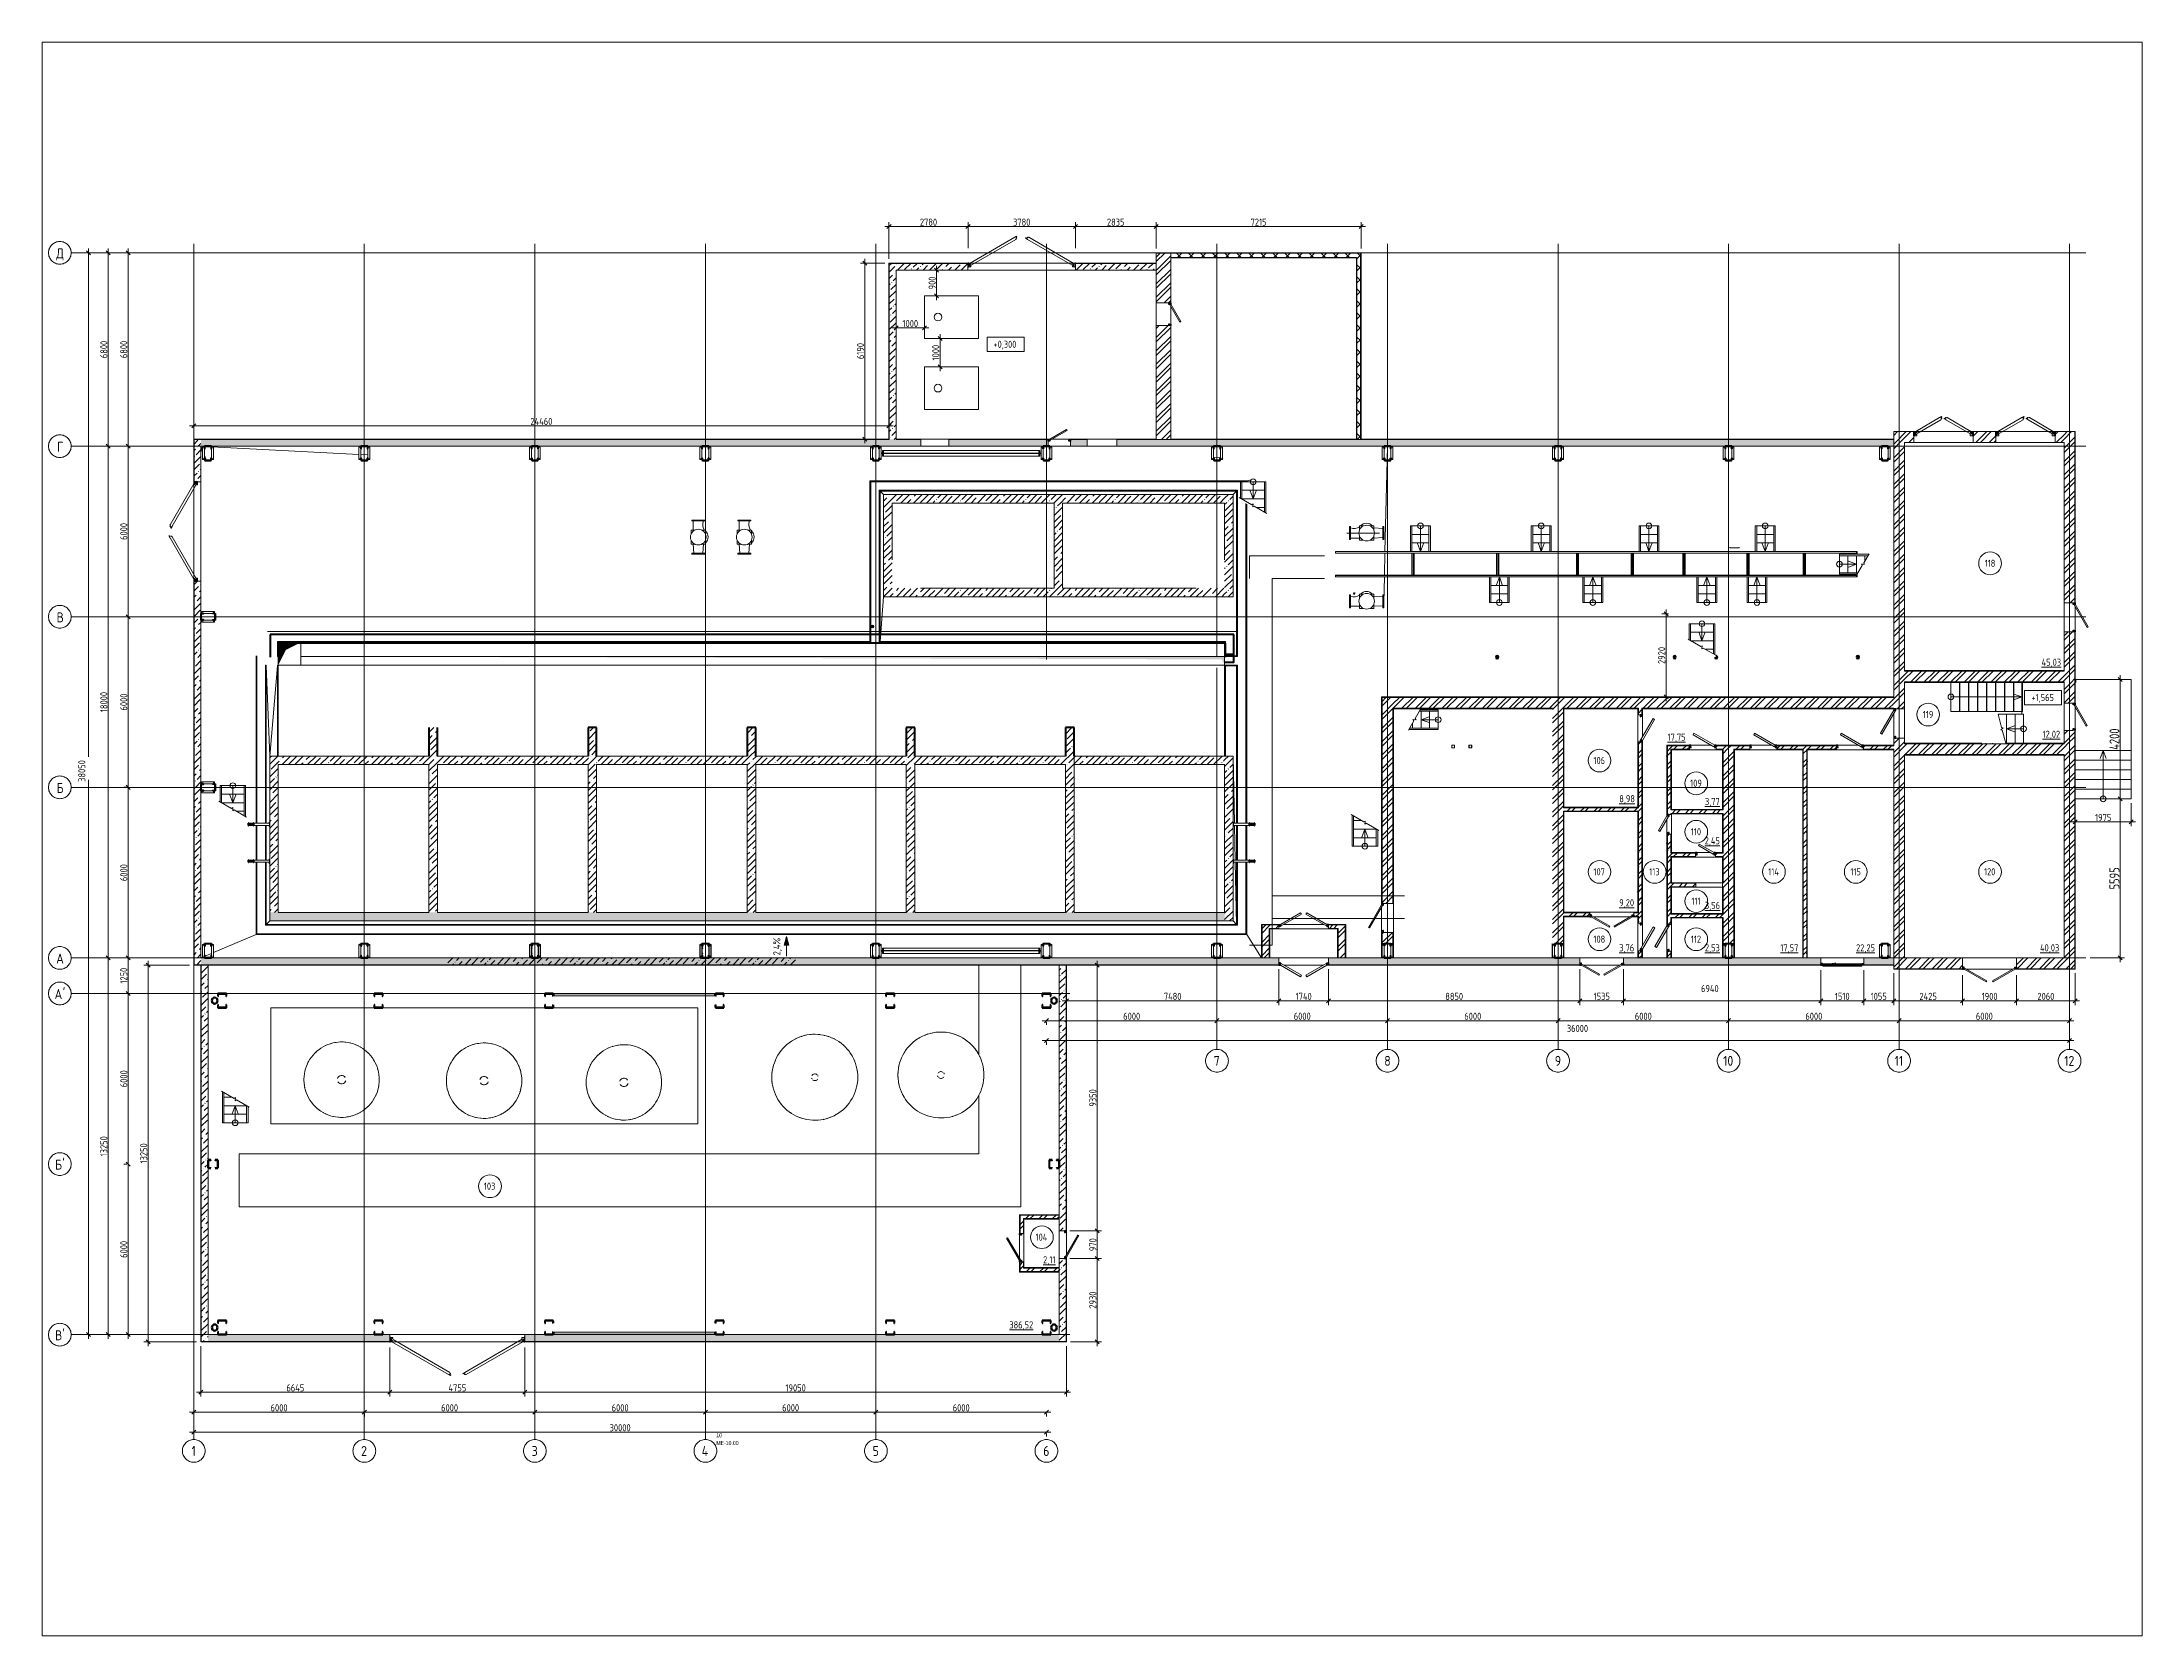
# Paper-space layout 'Лист2' of a CAD drawing. Header units: millimetres. Extents: x 26 to 231, y 20 to 176.
# The model-space entities are those that its viewports show. They can reach past a viewport. Long polylines and large blocks are cut down to what shows.
import ezdxf

# ---------------------------------------------------------------- set-up
doc = ezdxf.new("R2010")
doc.units = ezdxf.units.MM
doc.header["$LTSCALE"] = 0.5
for name, pattern in [('ADSK_Линия сетки', [25, 20, -2.5, 0, -2.5]), ('SolidLine', [0]), ('штрихпунктирная', [25.4, 12.7, -6.35, 0, -6.35])]:
    doc.linetypes.add(name, pattern=pattern)
doc.layers.add('_0', color=7, linetype='Continuous')
for name, color, linetype, lineweight, true_color in [('A-DOOR', 7, 'Continuous', 18, 0x7f7f7f), ('A-WALL-PATT', 7, 'Continuous', 50, 0x7f7f7f), ('S-COLS', 7, 'Continuous', 18, 0x7f7f7f), ('S-FSTN', 7, 'Continuous', 18, 0x7f7f7f)]:
    doc.layers.add(name, color=color, linetype=linetype, lineweight=lineweight, true_color=true_color)
for name, color, linetype, lineweight in [('S-BEAM', 252, 'Continuous', 18), ('Выноски', 30, 'SolidLine', 25), ('Двери', 7, 'Continuous', 18), ('Каркас несущий', 7, 'Continuous', 18), ('Каркас_Импост', 7, 'Continuous', 30), ('Лестницы', 7, 'Continuous', 18), ('Марки помещений', 7, 'Continuous', 20), ('Монтажный зазор', 7, 'Continuous', 30), ('Несущие колонны', 7, 'Continuous', 18), ('ОСИ', 115, 'штрихпунктирная', 20), ('Отлив', 7, 'Continuous', 18), ('Панель', 7, 'Continuous', 18), ('Перекрытия', 7, 'Continuous', 18), ('Скрытые грани', 7, 'Continuous', 18), ('Специальное оборудование', 7, 'Continuous', 18), ('Стены', 250, 'Continuous', 35), ('Стены несущие', 7, 'Continuous', 40), ('Типовые аннотации', 7, 'Continuous', 18), ('Элементы узлов', 7, 'Continuous', 18)]:
    doc.layers.add(name, color=color, linetype=linetype, lineweight=lineweight)
doc.styles.add('GOST Common_1', font='GOST_Common.ttf', dxfattribs={"width": 0.9, "height": 250})
doc.styles.add('GOST Common_2', font='GOST_Common.ttf', dxfattribs={"width": 0.8, "height": 350})
doc.styles.add('MONARCH', font='monarch', dxfattribs={"width": 0.77})
doc.dimstyles.new('ADSK_Основной_2_5_мм', dxfattribs={"dimscale": 304.8, "dimtxt": 251.428749, "dimasz": 0.463911, "dimexe": 0.492126, "dimexo": 0.492126, "dimgap": 0.098425, "dimtad": 1, "dimdec": 3, "dimrnd": 0.001, "dimdsep": 46, "dimtxsty": 'GOST Common_1', "dimblk1": 'OBLIQUE', "dimblk2": 'OBLIQUE', "dimsah": 1, "dimcen": 0.09, "dimdle": 0.492126, "dimazin": 2, "dimtfac": 1, "dimtdec": 4, "dimtix": 1, "dimtmove": 0, "dimatfit": 3, "dimfxl": 1, "dimtvp": 1, "dimtolj": 1, "dimtzin": 0, "dimlwd": 20, "dimlwe": 20, "dimarcsym": 2})
doc.dimstyles.new('ADSK_Основной_2_5_мм_1', dxfattribs={"dimscale": 304.8, "dimtxt": 251.428749, "dimasz": 0.463911, "dimexe": 0.492126, "dimexo": 0.492126, "dimgap": 0.098425, "dimtad": 1, "dimdec": 3, "dimrnd": 0.001, "dimdsep": 46, "dimtxsty": 'GOST Common_1', "dimblk1": 'OBLIQUE', "dimblk2": 'OBLIQUE', "dimsah": 1, "dimcen": 0.09, "dimdle": 0.492126, "dimazin": 2, "dimtfac": 1, "dimtdec": 4, "dimtix": 1, "dimtmove": 1, "dimatfit": 3, "dimfxl": 1, "dimtvp": 1, "dimtolj": 1, "dimtzin": 0, "dimlwd": 20, "dimlwe": 20, "dimarcsym": 2})
doc.dimstyles.new('ADSK_Основной_2_5_мм_Округление_до_1_мм', dxfattribs={"dimscale": 304.8, "dimtxt": 251.428749, "dimasz": 0.463911, "dimexe": 0.492126, "dimexo": 0.492126, "dimgap": 0.098425, "dimtad": 1, "dimdec": 0, "dimdsep": 46, "dimtxsty": 'GOST Common_2', "dimblk1": 'OBLIQUE', "dimblk2": 'OBLIQUE', "dimsah": 1, "dimcen": 0.09, "dimdle": 0.492126, "dimazin": 2, "dimtfac": 1, "dimtdec": 4, "dimtix": 1, "dimtmove": 0, "dimatfit": 3, "dimfxl": 1, "dimtvp": 1, "dimtolj": 1, "dimtzin": 0, "dimlwd": 20, "dimlwe": 20, "dimarcsym": 2})
pattern_1 = [(135, (8972.8, 18000), (-106.066, -106.066), [])]
pattern_2 = [(315, (-8522.2, -18000), (106.066, 106.066), [])]
pattern_3 = [(135, (8972.8, 24000), (-106.066, -106.066), [])]
pattern_4 = [(315, (-8522.2, -24000), (106.066, 106.066), [])]
pattern_5 = [(135, (8972.8, 12000), (-106.066, -106.066), [])]
pattern_6 = [(315, (-8522.2, -12000), (106.066, 106.066), [])]
pattern_7 = [(135, (8972.8, 6000), (-106.066, -106.066), [])]
pattern_8 = [(315, (-8522.2, -6000), (106.066, 106.066), [])]
pattern_9 = [(135, (8972.8, 0), (-106.066, -106.066), [])]
pattern_10 = [(315, (-8522.2, 0), (106.066, 106.066), [])]
pattern_11 = [(135, (8972.8, 29500), (-106.066, -106.066), [])]
pattern_12 = [(315, (-8522.2, -29500), (106.066, 106.066), [])]
pattern_13 = [(45, (3327284.68, -617673.39), (84.19025, 308.69666), [396.875, -79.375, 3.353, -76.022])]
pattern_14 = [(45, (3327284.68, -617673.39), (-106.066, 106.066), [])]
pattern_15 = [(0, (3327284.68, -617673.39), (406.4, 101.6), [33.528, -271.272, 33.528, -271.272, -1625.6]), (0, (3327284.68, -617673.39), (406.4, 101.6), [-609.6, 33.528, -576.072, 33.528, -271.272, -711.2]), (0, (3327284.68, -617673.39), (406.4, 101.6), [-1524, 33.528, -169.672, 33.528, -474.472]), (120, (3327437.08, -617622.59), (-291.18818, 301.15272), [33.528, -271.272, 33.528, -271.272, -1625.6]), (120, (3327437.08, -617622.59), (-291.18818, 301.15272), [-609.6, 33.528, -576.072, 33.528, -271.272, -711.2]), (120, (3327437.08, -617622.59), (-291.18818, 301.15272), [-1524, 33.528, -169.672, 33.528, -474.472]), (240, (3327487.88, -617419.39), (-115.21182, -402.75272), [33.528, -271.272, 33.528, -271.272, -1625.6]), (240, (3327487.88, -617419.39), (-115.21182, -402.75272), [-609.6, 33.528, -576.072, 33.528, -271.272, -711.2]), (240, (3327487.88, -617419.39), (-115.21182, -402.75272), [-1524, 33.528, -169.672, 33.528, -474.472])]
pattern_16 = [(45, (3327284.68, -617673.4), (-235.7317, 235.7317), []), (45, (3327441.83, -617673.4), (-235.7317, 235.7317), [])]
pattern_17 = [(315, (22000, -23500), (106.066, 106.066), [])]
pattern_18 = [(315, (10500, -23500), (106.066, 106.066), [])]
pattern_19 = [(315, (22000, -17500), (106.066, 106.066), [])]
pattern_20 = [(315, (10500, -17500), (106.066, 106.066), [])]
pattern_21 = [(315, (22000, -11500), (106.066, 106.066), [])]
pattern_22 = [(315, (10500, -11500), (106.066, 106.066), [])]
pattern_23 = [(315, (22000, -5500), (106.066, 106.066), [])]
pattern_24 = [(315, (10500, -5500), (106.066, 106.066), [])]
pattern_25 = [(315, (22000, 0), (106.066, 106.066), [])]
pattern_26 = [(315, (10500, 0), (106.066, 106.066), [])]
pattern_27 = [(315, (22000, -29000), (106.066, 106.066), [])]
pattern_28 = [(315, (10500, -29000), (106.066, 106.066), [])]
pattern_29 = [(225, (-29325, -16250), (106.066, -106.066), [])]
pattern_30 = [(225, (275, -16250), (106.066, -106.066), [])]
pattern_31 = [(45, (3327284.68, -617673.4), (-212.132, 212.132), []), (135, (3327284.68, -617673.4), (-212.132, -212.132), [])]
pattern_32 = [(45, (3327284.68, -617673.4), (-224.5064, 224.5064), []), (45, (3327509.2, -617673.4), (-224.5064, 224.5064), [396.875, -79.375, 3.353, -76.022])]
pattern_33 = [(45, (3327295.53, -617673.39), (-106.066, 106.066), [])]

psp = doc.layouts.new('Лист2')

msp = doc.modelspace()

# ---------------------------------------------------------------- texts
at = {"layer": 'A-DOOR', "color": 251, "true_color": 0x636466, "char_height": 350, "attachment_point": 1, "style": 'GOST Common_1'}
for s, insert, width in [('\\fGOST Common|b0|i0|c204|p34|;\\W.9;Д', (3292442.3277, -601720.8043), 346.329), ('\\fGOST Common|b0|i0|c204|p34|;\\W.9;Д', (3292442.3277, -601720.8043), 346.329), ('\\fGOST Common|b0|i0|c204|p34|;\\W.9;Г', (3292472.0277, -608520.8043), 274.177125), ('\\fGOST Common|b0|i0|c204|p34|;\\W.9;В', (3292457.1777, -614520.8043), 310.253062), ('\\fGOST Common|b0|i0|c204|p34|;\\W.9;Б', (3292457.1777, -620520.8043), 310.253062), ('\\fGOST Common|b0|i0|c204|p34|;\\W.9;А', (3292442.3277, -626520.8043), 346.329), ('\\fGOST Common|b0|i0|c204|p34|;\\W.9;А', (3292385.6277, -627770.8043), 346.329), ("\\fGOST Common|b0|i0|c204|p34|;\\W.9;'", (3292671.3777, -627770.8043), 137.088562), ('\\fGOST Common|b0|i0|c204|p34|;\\W.9;7', (3333170.9, -630118.7646), 274.177125), ('\\fGOST Common|b0|i0|c204|p34|;\\W.9;8', (3339170.9, -630118.7646), 274.177125), ('\\fGOST Common|b0|i0|c204|p34|;\\W.9;9', (3345170.9, -630118.7646), 274.177125), ('10', (3351093.5, -630118.7646), 461.772), ('11', (3357129.05, -630118.7646), 375.18975), ('12', (3363093.5, -630118.7646), 461.772), ('\\fGOST Common|b0|i0|c204|p34|;\\W.9;Б', (3292400.4777, -633770.8043), 310.253062), ("\\fGOST Common|b0|i0|c204|p34|;\\W.9;'", (3292656.4621, -633770.8043), 137.088562), ('\\fGOST Common|b0|i0|c204|p34|;\\W.9;В', (3292400.4777, -639770.8043), 310.253062), ("\\fGOST Common|b0|i0|c204|p34|;\\W.9;'", (3292656.4621, -639770.8043), 137.088562), ('\\fGOST Common|b0|i0|c204|p34|;\\W.9;1', (3297206.45, -643839.4752), 187.594875), ('\\fGOST Common|b0|i0|c204|p34|;\\W.9;2', (3303170.9, -643839.4752), 274.177125), ('\\fGOST Common|b0|i0|c204|p34|;\\W.9;3', (3309173.6, -643839.4752), 266.961937), ('\\fGOST Common|b0|i0|c204|p34|;\\W.9;4', (3315156.05, -643839.4752), 310.253062), ('\\fGOST Common|b0|i0|c204|p34|;\\W.9;5', (3321170.9, -643839.4752), 274.177125), ('\\fGOST Common|b0|i0|c204|p34|;\\W.9;6', (3327170.9, -643839.4752), 274.177125)]:
    msp.add_mtext(s, dxfattribs=dict(at, insert=insert, width=width))
at = {"layer": 'A-DOOR', "color": 251, "lineweight": 20, "true_color": 0x636466, "char_height": 250, "attachment_point": 1, "line_spacing_factor": 1.022761, "style": 'GOST Common_2'}
for s, insert, width in [('+0,300', (3325420.9468, -604966.7046), 1028.822569), ('+1,565', (3361943.3659, -617389.8256), 977.532294)]:
    msp.add_mtext(s, dxfattribs=dict(at, insert=insert, width=width))
at = {"layer": 'A-DOOR', "color": 251, "lineweight": 9, "true_color": 0x636466, "char_height": 250, "attachment_point": 1, "style": 'GOST Common_2'}
for s, insert, width in [('118', (3360296.6674, -612667.287), 468.987187), ('\\L45,03', (3362301.0359, -616149.8055), 894.68325), ('119', (3358120.1538, -617986.3581), 468.987187), ('\\L17,75', (3349139.6092, -618783.9575), 815.316187), ('\\L12,02', (3362333.8859, -618681.9851), 815.316187), ('106', (3346531.5264, -619603.567), 526.708687), ('109', (3349934.5589, -620403.567), 526.708687), ('\\L8,98', (3347439.152, -620947.8023), 678.227625), ('\\L3,77', (3350453.2186, -621047.3088), 678.227625), ('110', (3349958.4089, -622109.1919), 468.987187), ('\\L2,45', (3350444.6686, -622426.1927), 699.873187), ('107', (3346531.5264, -623518.3141), 526.708687), ('113', (3348495.6204, -623518.3141), 468.987187), ('114', (3352682.9611, -623518.3141), 490.63275), ('115', (3355571.5281, -623518.3141), 468.987187), ('120', (3360272.8174, -623518.3141), 526.708687), ('\\L9,20', (3347439.152, -624605.756), 678.227625), ('111', (3349982.2589, -624549.183), 411.265687), ('\\L3,56', (3350453.2186, -624701.0526), 678.227625), ('108', (3346531.5264, -625887.6248), 526.708687), ('\\L3,76', (3347439.152, -626192.3313), 678.227625), ('112', (3349958.4089, -625887.6248), 468.987187), ('\\L2,53', (3350453.2186, -626192.3313), 678.227625), ('\\L17,57', (3353106.4967, -626192.3313), 815.316187), ('\\L22,25', (3355772.9287, -626192.3313), 873.037687), ('\\L40,03', (3362244.98, -626192.3313), 894.68325), ('103', (3307490.2695, -634574.07), 526.708687), ('104', (3326903.176, -636367.6064), 548.35425), ('\\L2,11', (3327168.9869, -637165.2057), 562.784625), ('\\L386,52', (3325979.9856, -639456.0431), 1067.84775)]:
    msp.add_mtext(s, dxfattribs=dict(at, insert=insert, width=width))
at = {"layer": 'A-DOOR', "color": 251, "lineweight": 20, "true_color": 0x636466, "insert": (3317673.5143, -626581.7503), "char_height": 250, "width": 790.473645, "attachment_point": 1, "rotation": 90, "line_spacing_factor": 1.022761, "style": 'GOST Common_2'}
msp.add_mtext('2,4%', dxfattribs=at)
at = {"layer": 'A-DOOR', "color": 251, "ltscale": 0.4, "true_color": 0x636466, "char_height": 140, "attachment_point": 1, "style": 'MONARCH'}
for s, insert in [('10', (3315670.4383, -643391.8858)), ('МЕ-10.00', (3315670.4383, -643663.8858))]:
    msp.add_mtext_dynamic_manual_height_columns(s, width=454.363466, gutter_width=300, heights=[200.0804], dxfattribs=dict(at, insert=insert))

# ---------------------------------------------------------------- blocks, each defined once
blk = doc.blocks.new('Ось сетки - Круг_Ø8 мм-6577-004_АР_РД_План_0_000')
at = {"layer": 'ОСИ', "lineweight": 20}
for start, end in [(360, 180), (180, 360)]:
    blk.add_arc((0, 0), 4, start, end, dxfattribs=at)
blk = doc.blocks.new('ADSK_КолоннаНесущая_Швеллер_ПолкаПараллельная_ГОСТ 8240-97 - 24П-639064-004_АР_РД_План_0_000')
at = {"layer": 'Несущие колонны', "lineweight": 9}
h = blk.add_hatch(dxfattribs=at)
h.set_pattern_fill('FP_7', color=256, style=0, pattern_type=2)
h.set_pattern_definition([(315, (8972.8, -18000), (106.066, 106.066), [])])
h.paths.add_polyline_path([(-27, -120), (63, -120), (63, -116), (61, -112), (57, -110), (-11, -110), (-19, -107), (-22, -99), (-22, 100), (-19, 107), (-11, 110), (57, 110), (61, 112), (63, 116), (63, 120), (-27, 120)], flags=0)
at = {"layer": 'Несущие колонны', "lineweight": 40}
for p, q in [((63, 120), (-27, 120)), ((-27, 120), (-27, -120)), ((-22, -99), (-22, 100)), ((-11, 110), (57, 110)), ((63, 116), (63, 120)), ((-27, -120), (63, -120)), ((57, -110), (-11, -110)), ((63, -120), (63, -116))]:
    blk.add_line(p, q, dxfattribs=at)
for centre, radius, start, end in [((-11, 100), 10.5, 90, 180), ((57, 116), 6, 270, 360), ((-11, -99), 10.5, 180, 270), ((57, -116), 6, 360, 90)]:
    blk.add_arc(centre, radius, start, end, dxfattribs=at)
blk = doc.blocks.new('ADSK_КолоннаНесущая_Швеллер_ПолкаПараллельная_ГОСТ 8240-97 - 24П-639065-004_АР_РД_План_0_000')
at = {"layer": 'Несущие колонны', "lineweight": 9}
h = blk.add_hatch(dxfattribs=at)
h.set_pattern_fill('FP_8', color=256, style=0, pattern_type=2)
h.set_pattern_definition([(135, (-8522.2, 18000), (-106.066, -106.066), [])])
h.paths.add_polyline_path([(63, 116), (63, 120), (-27, 120), (-27, -120), (63, -120), (63, -116), (61, -112), (57, -110), (-11, -110), (-19, -107), (-22, -100), (-21, 102), (-19, 107), (-11, 110), (57, 110), (61, 112)], flags=0)
at = {"layer": 'Несущие колонны', "lineweight": 40}
for p, q in [((-27, -120), (-27, 120)), ((-27, 120), (-21, 120)), ((-22, 99), (-22, -100)), ((57, 110), (-11, 110)), ((63, 120), (63, 116)), ((-21, -120), (-27, -120)), ((-11, -110), (57, -110)), ((63, -116), (63, -120))]:
    blk.add_line(p, q, dxfattribs=at)
for centre, radius, start, end in [((-11, 99), 10.5, 90, 180), ((57, 116), 6, 270, 0), ((-11, -100), 10.5, 180, 270), ((57, -116), 6, 0, 90)]:
    blk.add_arc(centre, radius, start, end, dxfattribs=at)
blk = doc.blocks.new('ADSK_ЭлементКолонны_Уголок_ГОСТ 8509-93 - L 70x5-641669-004_АР_РД_План_0_000')
at = {"layer": 'Каркас несущий'}
for p, q in [((-17875, -8525), (-17810, -8525)), ((-17810, -8554), (-17810, -8525)), ((-17880, -8994), (-17878, -8994)), ((-17875, -8992), (-17875, -8969))]:
    blk.add_line(p, q, dxfattribs=at)
blk.add_ellipse((-17878, -8992), major_axis=(2.7, 0), ratio=0.766044, start_param=4.712389, end_param=6.283185, dxfattribs=at)
blk = doc.blocks.new('ADSK_ЭлементКолонны_Уголок_ГОСТ 8509-93 - L 70x5-642841-004_АР_РД_План_0_000')
at = {"layer": 'Каркас несущий'}
for p, q in [((-17878, -8502), (-17880, -8502)), ((-17880, -8502), (-17880, -8554)), ((-17880, -8554), (-17810, -8554)), ((-17880, -8554), (-17880, -8910)), ((-17875, -8545), (-17875, -8504)), ((-17813, -8551), (-17867, -8551)), ((-17810, -8554), (-17810, -8553)), ((-17810, -8969), (-17810, -8554)), ((-17810, -8969), (-17880, -8969))]:
    blk.add_line(p, q, dxfattribs=at)
for centre, major_axis, start_param, end_param in [((-17878, -8504), (2.7, 0), 0, 1.570796), ((-17867, -8545), (8, 0), 3.141593, 4.712389), ((-17813, -8553), (2.7, 0), 0, 1.570796)]:
    blk.add_ellipse(centre, major_axis=major_axis, ratio=0.75471, start_param=start_param, end_param=end_param, dxfattribs=at)
blk = doc.blocks.new('ADSK_ЭлементКолонны_Уголок_ГОСТ 8509-93 - L 70x5-642911-004_АР_РД_План_0_000')
at = {"layer": 'Каркас несущий'}
for p, q in [((-18190, -8525), (-18125, -8525)), ((-18190, -8525), (-18190, -8554)), ((-18125, -8969), (-18125, -8992)), ((-18122, -8994), (-18120, -8994))]:
    blk.add_line(p, q, dxfattribs=at)
blk.add_ellipse((-18122, -8992), major_axis=(2.7, 0), ratio=0.766044, start_param=3.141593, end_param=4.712389, dxfattribs=at)
blk = doc.blocks.new('ADSK_ЭлементКолонны_Уголок_ГОСТ 8509-93 - L 70x5-642913-004_АР_РД_План_0_000')
at = {"layer": 'Каркас несущий'}
for p, q in [((-18190, -8553), (-18190, -8554)), ((-18190, -8554), (-18120, -8554)), ((-18190, -8554), (-18190, -8969)), ((-18133, -8551), (-18187, -8551)), ((-18125, -8504), (-18125, -8545)), ((-18120, -8502), (-18122, -8502)), ((-18120, -8554), (-18120, -8502)), ((-18120, -8910), (-18120, -8554)), ((-18120, -8969), (-18190, -8969))]:
    blk.add_line(p, q, dxfattribs=at)
for centre, major_axis, start_param, end_param in [((-18187, -8553), (2.7, 0), 1.570796, 3.141593), ((-18133, -8545), (8, 0), 4.712389, 6.283185), ((-18122, -8504), (2.7, 0), 1.570796, 3.141593)]:
    blk.add_ellipse(centre, major_axis=major_axis, ratio=0.75471, start_param=start_param, end_param=end_param, dxfattribs=at)
blk = doc.blocks.new('ADSK_КолоннаНесущая_Швеллер_ПолкаПараллельная_ГОСТ 8240-97 - 24П-V1-004_АР_РД_План_0_000')
at = {"layer": 'Несущие колонны', "lineweight": 9}
h = blk.add_hatch(dxfattribs=at)
h.set_pattern_fill('FP_9', color=256, style=0, pattern_type=2)
h.set_pattern_definition(pattern_1)
h.paths.add_polyline_path([(63, 120), (-27, 120), (-27, -120), (63, -120), (63, -116), (61, -112), (57, -110), (-11, -110), (-19, -107), (-22, -100), (-22, 99), (-19, 107), (-11, 110), (57, 110), (61, 112), (63, 116)], flags=0)
at = {"layer": 'Несущие колонны', "lineweight": 40}
for p, q in [((63, 120), (-27, 120)), ((-27, 120), (-27, -120)), ((-22, -100), (-22, 99)), ((-11, 110), (57, 110)), ((63, 116), (63, 120)), ((-27, -120), (63, -120)), ((57, -110), (-11, -110)), ((63, -120), (63, -116))]:
    blk.add_line(p, q, dxfattribs=at)
for centre, radius, start, end in [((-11, 99), 10.5, 90, 180), ((57, 116), 6, 270, 360), ((-11, -100), 10.5, 180, 270), ((57, -116), 6, 360, 90)]:
    blk.add_arc(centre, radius, start, end, dxfattribs=at)
blk = doc.blocks.new('ADSK_КолоннаНесущая_Швеллер_ПолкаПараллельная_ГОСТ 8240-97 - 24П-V2-004_АР_РД_План_0_000')
at = {"layer": 'Несущие колонны', "lineweight": 9}
h = blk.add_hatch(dxfattribs=at)
h.set_pattern_fill('FP_10', color=256, style=0, pattern_type=2)
h.set_pattern_definition(pattern_2)
h.paths.add_polyline_path([(-27, -120), (63, -120), (63, -116), (61, -112), (57, -110), (-11, -110), (-19, -107), (-22, -100), (-21, 102), (-19, 107), (-11, 110), (57, 110), (61, 112), (63, 116), (63, 120), (-27, 120), (-27, 71)], flags=0)
at = {"layer": 'Несущие колонны', "lineweight": 40}
for p, q in [((-27, -120), (-27, 120)), ((-27, 120), (-21, 120)), ((-22, 99), (-22, -100)), ((57, 110), (-11, 110)), ((63, 120), (63, 116)), ((-21, -120), (-27, -120)), ((-11, -110), (57, -110)), ((63, -116), (63, -120))]:
    blk.add_line(p, q, dxfattribs=at)
for centre, radius, start, end in [((-11, 99), 10.5, 90, 180), ((57, 116), 6, 270, 0), ((-11, -100), 10.5, 180, 270), ((57, -116), 6, 0, 90)]:
    blk.add_arc(centre, radius, start, end, dxfattribs=at)
blk = doc.blocks.new('ADSK_КолоннаНесущая_Швеллер_ПолкаПараллельная_ГОСТ 8240-97 - 24П-V3-004_АР_РД_План_0_000')
at = {"layer": 'Несущие колонны', "lineweight": 9}
h = blk.add_hatch(dxfattribs=at)
h.set_pattern_fill('FP_11', color=256, style=0, pattern_type=2)
h.set_pattern_definition([(315, (8972.8, -24000), (106.066, 106.066), [])])
h.paths.add_polyline_path([(-27, -120), (63, -120), (63, -116), (61, -112), (57, -110), (-11, -110), (-19, -107), (-22, -99), (-21, 100), (-19, 107), (-11, 110), (57, 110), (61, 112), (63, 116), (63, 120), (-27, 120), (-27, 100)], flags=0)
at = {"layer": 'Несущие колонны', "lineweight": 40}
for p, q in [((63, 120), (-27, 120)), ((-27, 120), (-27, -120)), ((-22, -99), (-22, 100)), ((-11, 110), (57, 110)), ((63, 116), (63, 120)), ((-27, -120), (63, -120)), ((57, -110), (-11, -110)), ((63, -120), (63, -116))]:
    blk.add_line(p, q, dxfattribs=at)
for centre, radius, start, end in [((-11, 100), 10.5, 90, 180), ((57, 116), 6, 270, 360), ((-11, -99), 10.5, 180, 270), ((57, -116), 6, 360, 90)]:
    blk.add_arc(centre, radius, start, end, dxfattribs=at)
blk = doc.blocks.new('ADSK_КолоннаНесущая_Швеллер_ПолкаПараллельная_ГОСТ 8240-97 - 24П-V4-004_АР_РД_План_0_000')
at = {"layer": 'Несущие колонны', "lineweight": 9}
h = blk.add_hatch(dxfattribs=at)
h.set_pattern_fill('FP_12', color=256, style=0, pattern_type=2)
h.set_pattern_definition([(135, (-8522.2, 24000), (-106.066, -106.066), [])])
h.paths.add_polyline_path([(63, 116), (63, 120), (-27, 120), (-27, -120), (63, -120), (63, -116), (61, -112), (57, -110), (-11, -110), (-19, -107), (-22, -100), (-21, 102), (-19, 107), (-11, 110), (57, 110), (61, 112)], flags=0)
at = {"layer": 'Несущие колонны', "lineweight": 40}
for p, q in [((-27, -120), (-27, 120)), ((-27, 120), (-21, 120)), ((-22, 99), (-22, -100)), ((57, 110), (-11, 110)), ((63, 120), (63, 116)), ((-21, -120), (-27, -120)), ((-11, -110), (57, -110)), ((63, -116), (63, -120))]:
    blk.add_line(p, q, dxfattribs=at)
for centre, radius, start, end in [((-11, 99), 10.5, 90, 180), ((57, 116), 6, 270, 0), ((-11, -100), 10.5, 180, 270), ((57, -116), 6, 0, 90)]:
    blk.add_arc(centre, radius, start, end, dxfattribs=at)
blk = doc.blocks.new('ADSK_КолоннаНесущая_Швеллер_ПолкаПараллельная_ГОСТ 8240-97 - 24П-V5-004_АР_РД_План_0_000')
at = {"layer": 'Несущие колонны', "lineweight": 9}
h = blk.add_hatch(dxfattribs=at)
h.set_pattern_fill('FP_13', color=256, style=0, pattern_type=2)
h.set_pattern_definition(pattern_3)
h.paths.add_polyline_path([(63, 120), (-27, 120), (-27, -120), (63, -120), (63, -116), (61, -112), (57, -110), (-11, -110), (-19, -107), (-22, -100), (-22, 99), (-19, 107), (-11, 110), (57, 110), (61, 112), (63, 116)], flags=0)
at = {"layer": 'Несущие колонны', "lineweight": 40}
for p, q in [((63, 120), (-27, 120)), ((-27, 120), (-27, -120)), ((-22, -100), (-22, 99)), ((-11, 110), (57, 110)), ((63, 116), (63, 120)), ((-27, -120), (63, -120)), ((57, -110), (-11, -110)), ((63, -120), (63, -116))]:
    blk.add_line(p, q, dxfattribs=at)
for centre, radius, start, end in [((-11, 99), 10.5, 90, 180), ((57, 116), 6, 270, 360), ((-11, -100), 10.5, 180, 270), ((57, -116), 6, 360, 90)]:
    blk.add_arc(centre, radius, start, end, dxfattribs=at)
blk = doc.blocks.new('ADSK_КолоннаНесущая_Швеллер_ПолкаПараллельная_ГОСТ 8240-97 - 24П-V6-004_АР_РД_План_0_000')
at = {"layer": 'Несущие колонны', "lineweight": 9}
h = blk.add_hatch(dxfattribs=at)
h.set_pattern_fill('FP_14', color=256, style=0, pattern_type=2)
h.set_pattern_definition(pattern_4)
h.paths.add_polyline_path([(-27, -120), (63, -120), (63, -116), (61, -112), (57, -110), (-11, -110), (-19, -107), (-22, -100), (-21, 102), (-19, 107), (-11, 110), (57, 110), (61, 112), (63, 116), (63, 120), (-27, 120), (-27, 100)], flags=0)
at = {"layer": 'Несущие колонны', "lineweight": 40}
for p, q in [((-27, -120), (-27, 120)), ((-27, 120), (-21, 120)), ((-22, 99), (-22, -100)), ((57, 110), (-11, 110)), ((63, 120), (63, 116)), ((-21, -120), (-27, -120)), ((-11, -110), (57, -110)), ((63, -116), (63, -120))]:
    blk.add_line(p, q, dxfattribs=at)
for centre, radius, start, end in [((-11, 99), 10.5, 90, 180), ((57, 116), 6, 270, 0), ((-11, -100), 10.5, 180, 270), ((57, -116), 6, 0, 90)]:
    blk.add_arc(centre, radius, start, end, dxfattribs=at)
blk = doc.blocks.new('ADSK_КолоннаНесущая_Швеллер_ПолкаПараллельная_ГОСТ 8240-97 - 24П-V7-004_АР_РД_План_0_000')
at = {"layer": 'Несущие колонны', "lineweight": 9}
h = blk.add_hatch(dxfattribs=at)
h.set_pattern_fill('FP_15', color=256, style=0, pattern_type=2)
h.set_pattern_definition([(315, (8972.8, -12000), (106.066, 106.066), [])])
h.paths.add_polyline_path([(-27, -120), (63, -120), (63, -116), (61, -112), (57, -110), (-11, -110), (-19, -107), (-22, -99), (-22, 100), (-19, 107), (-11, 110), (57, 110), (61, 112), (63, 116), (63, 120), (-27, 120), (-27, 41)], flags=0)
at = {"layer": 'Несущие колонны', "lineweight": 40}
for p, q in [((63, 120), (-27, 120)), ((-27, 120), (-27, -120)), ((-22, -99), (-22, 100)), ((-11, 110), (57, 110)), ((63, 116), (63, 120)), ((-27, -120), (63, -120)), ((57, -110), (-11, -110)), ((63, -120), (63, -116))]:
    blk.add_line(p, q, dxfattribs=at)
for centre, radius, start, end in [((-11, 100), 10.5, 90, 180), ((57, 116), 6, 270, 360), ((-11, -99), 10.5, 180, 270), ((57, -116), 6, 360, 90)]:
    blk.add_arc(centre, radius, start, end, dxfattribs=at)
blk = doc.blocks.new('ADSK_КолоннаНесущая_Швеллер_ПолкаПараллельная_ГОСТ 8240-97 - 24П-V8-004_АР_РД_План_0_000')
at = {"layer": 'Несущие колонны', "lineweight": 9}
h = blk.add_hatch(dxfattribs=at)
h.set_pattern_fill('FP_16', color=256, style=0, pattern_type=2)
h.set_pattern_definition([(135, (-8522.2, 12000), (-106.066, -106.066), [])])
h.paths.add_polyline_path([(63, 116), (63, 120), (-27, 120), (-27, -120), (63, -120), (63, -116), (61, -112), (57, -110), (-11, -110), (-19, -107), (-22, -100), (-21, 102), (-19, 107), (-11, 110), (57, 110), (61, 112)], flags=0)
at = {"layer": 'Несущие колонны', "lineweight": 40}
for p, q in [((-27, -120), (-27, 120)), ((-27, 120), (-21, 120)), ((-22, 99), (-22, -100)), ((57, 110), (-11, 110)), ((63, 120), (63, 116)), ((-21, -120), (-27, -120)), ((-11, -110), (57, -110)), ((63, -116), (63, -120))]:
    blk.add_line(p, q, dxfattribs=at)
for centre, radius, start, end in [((-11, 99), 10.5, 90, 180), ((57, 116), 6, 270, 0), ((-11, -100), 10.5, 180, 270), ((57, -116), 6, 0, 90)]:
    blk.add_arc(centre, radius, start, end, dxfattribs=at)
blk = doc.blocks.new('ADSK_КолоннаНесущая_Швеллер_ПолкаПараллельная_ГОСТ 8240-97 - 24П-V9-004_АР_РД_План_0_000')
at = {"layer": 'Несущие колонны', "lineweight": 9}
h = blk.add_hatch(dxfattribs=at)
h.set_pattern_fill('FP_17', color=256, style=0, pattern_type=2)
h.set_pattern_definition(pattern_5)
h.paths.add_polyline_path([(63, 120), (-27, 120), (-27, -120), (63, -120), (63, -116), (61, -112), (57, -110), (-11, -110), (-19, -107), (-22, -100), (-22, 99), (-19, 107), (-11, 110), (57, 110), (61, 112), (63, 116)], flags=0)
at = {"layer": 'Несущие колонны', "lineweight": 40}
for p, q in [((63, 120), (-27, 120)), ((-27, 120), (-27, -120)), ((-22, -100), (-22, 99)), ((-11, 110), (57, 110)), ((63, 116), (63, 120)), ((-27, -120), (63, -120)), ((57, -110), (-11, -110)), ((63, -120), (63, -116))]:
    blk.add_line(p, q, dxfattribs=at)
for centre, radius, start, end in [((-11, 99), 10.5, 90, 180), ((57, 116), 6, 270, 360), ((-11, -100), 10.5, 180, 270), ((57, -116), 6, 360, 90)]:
    blk.add_arc(centre, radius, start, end, dxfattribs=at)
blk = doc.blocks.new('ADSK_КолоннаНесущая_Швеллер_ПолкаПараллельная_ГОСТ 8240-97 - 24П-V10-004_АР_РД_План_0_000')
at = {"layer": 'Несущие колонны', "lineweight": 9}
h = blk.add_hatch(dxfattribs=at)
h.set_pattern_fill('FP_18', color=256, style=0, pattern_type=2)
h.set_pattern_definition(pattern_6)
h.paths.add_polyline_path([(-27, -120), (63, -120), (63, -116), (61, -112), (57, -110), (-11, -110), (-19, -107), (-22, -100), (-21, 102), (-19, 107), (-11, 110), (57, 110), (61, 112), (63, 116), (63, 120), (-27, 120), (-27, 41)], flags=0)
at = {"layer": 'Несущие колонны', "lineweight": 40}
for p, q in [((-27, -120), (-27, 120)), ((-27, 120), (-21, 120)), ((-22, 99), (-22, -100)), ((57, 110), (-11, 110)), ((63, 120), (63, 116)), ((-21, -120), (-27, -120)), ((-11, -110), (57, -110)), ((63, -116), (63, -120))]:
    blk.add_line(p, q, dxfattribs=at)
for centre, radius, start, end in [((-11, 99), 10.5, 90, 180), ((57, 116), 6, 270, 0), ((-11, -100), 10.5, 180, 270), ((57, -116), 6, 0, 90)]:
    blk.add_arc(centre, radius, start, end, dxfattribs=at)
blk = doc.blocks.new('ADSK_КолоннаНесущая_Швеллер_ПолкаПараллельная_ГОСТ 8240-97 - 24П-V11-004_АР_РД_План_0_000')
at = {"layer": 'Несущие колонны', "lineweight": 9}
h = blk.add_hatch(dxfattribs=at)
h.set_pattern_fill('FP_19', color=256, style=0, pattern_type=2)
h.set_pattern_definition([(315, (8972.8, -6000), (106.066, 106.066), [])])
h.paths.add_polyline_path([(-27, -120), (63, -120), (63, -116), (61, -112), (57, -110), (-11, -110), (-19, -107), (-22, -99), (-22, 100), (-19, 107), (-11, 110), (57, 110), (61, 112), (63, 116), (63, 120), (-27, 120), (-27, 12)], flags=0)
at = {"layer": 'Несущие колонны', "lineweight": 40}
for p, q in [((63, 120), (-27, 120)), ((-27, 120), (-27, -120)), ((-22, -99), (-22, 100)), ((-11, 110), (57, 110)), ((63, 116), (63, 120)), ((-27, -120), (63, -120)), ((57, -110), (-11, -110)), ((63, -120), (63, -116))]:
    blk.add_line(p, q, dxfattribs=at)
for centre, radius, start, end in [((-11, 100), 10.5, 90, 180), ((57, 116), 6, 270, 360), ((-11, -99), 10.5, 180, 270), ((57, -116), 6, 360, 90)]:
    blk.add_arc(centre, radius, start, end, dxfattribs=at)
blk = doc.blocks.new('ADSK_КолоннаНесущая_Швеллер_ПолкаПараллельная_ГОСТ 8240-97 - 24П-V12-004_АР_РД_План_0_000')
at = {"layer": 'Несущие колонны', "lineweight": 9}
h = blk.add_hatch(dxfattribs=at)
h.set_pattern_fill('FP_20', color=256, style=0, pattern_type=2)
h.set_pattern_definition([(135, (-8522.2, 6000), (-106.066, -106.066), [])])
h.paths.add_polyline_path([(63, 116), (63, 120), (-27, 120), (-27, -120), (63, -120), (63, -116), (61, -112), (57, -110), (-11, -110), (-19, -107), (-22, -100), (-21, 102), (-19, 107), (-11, 110), (57, 110), (61, 112)], flags=0)
at = {"layer": 'Несущие колонны', "lineweight": 40}
for p, q in [((-27, -120), (-27, 120)), ((-27, 120), (-21, 120)), ((-22, 99), (-22, -100)), ((57, 110), (-11, 110)), ((63, 120), (63, 116)), ((-21, -120), (-27, -120)), ((-11, -110), (57, -110)), ((63, -116), (63, -120))]:
    blk.add_line(p, q, dxfattribs=at)
for centre, radius, start, end in [((-11, 99), 10.5, 90, 180), ((57, 116), 6, 270, 0), ((-11, -100), 10.5, 180, 270), ((57, -116), 6, 0, 90)]:
    blk.add_arc(centre, radius, start, end, dxfattribs=at)
blk = doc.blocks.new('ADSK_КолоннаНесущая_Швеллер_ПолкаПараллельная_ГОСТ 8240-97 - 24П-V13-004_АР_РД_План_0_000')
at = {"layer": 'Несущие колонны', "lineweight": 9}
h = blk.add_hatch(dxfattribs=at)
h.set_pattern_fill('FP_21', color=256, style=0, pattern_type=2)
h.set_pattern_definition(pattern_7)
h.paths.add_polyline_path([(63, 120), (-27, 120), (-27, -120), (63, -120), (63, -116), (61, -112), (57, -110), (-11, -110), (-19, -107), (-22, -100), (-22, 99), (-19, 107), (-11, 110), (57, 110), (61, 112), (63, 116)], flags=0)
at = {"layer": 'Несущие колонны', "lineweight": 40}
for p, q in [((63, 120), (-27, 120)), ((-27, 120), (-27, -120)), ((-22, -100), (-22, 99)), ((-11, 110), (57, 110)), ((63, 116), (63, 120)), ((-27, -120), (63, -120)), ((57, -110), (-11, -110)), ((63, -120), (63, -116))]:
    blk.add_line(p, q, dxfattribs=at)
for centre, radius, start, end in [((-11, 99), 10.5, 90, 180), ((57, 116), 6, 270, 360), ((-11, -100), 10.5, 180, 270), ((57, -116), 6, 360, 90)]:
    blk.add_arc(centre, radius, start, end, dxfattribs=at)
blk = doc.blocks.new('ADSK_КолоннаНесущая_Швеллер_ПолкаПараллельная_ГОСТ 8240-97 - 24П-V14-004_АР_РД_План_0_000')
at = {"layer": 'Несущие колонны', "lineweight": 9}
h = blk.add_hatch(dxfattribs=at)
h.set_pattern_fill('FP_22', color=256, style=0, pattern_type=2)
h.set_pattern_definition(pattern_8)
h.paths.add_polyline_path([(-27, -120), (63, -120), (63, -116), (61, -112), (57, -110), (-11, -110), (-19, -107), (-22, -100), (-21, 102), (-19, 107), (-11, 110), (57, 110), (61, 112), (63, 116), (63, 120), (-27, 120), (-27, 12)], flags=0)
at = {"layer": 'Несущие колонны', "lineweight": 40}
for p, q in [((-27, -120), (-27, 120)), ((-27, 120), (-21, 120)), ((-22, 99), (-22, -100)), ((57, 110), (-11, 110)), ((63, 120), (63, 116)), ((-21, -120), (-27, -120)), ((-11, -110), (57, -110)), ((63, -116), (63, -120))]:
    blk.add_line(p, q, dxfattribs=at)
for centre, radius, start, end in [((-11, 99), 10.5, 90, 180), ((57, 116), 6, 270, 0), ((-11, -100), 10.5, 180, 270), ((57, -116), 6, 0, 90)]:
    blk.add_arc(centre, radius, start, end, dxfattribs=at)
blk = doc.blocks.new('ADSK_КолоннаНесущая_Швеллер_ПолкаПараллельная_ГОСТ 8240-97 - 24П-V15-004_АР_РД_План_0_000')
at = {"layer": 'Несущие колонны', "lineweight": 9}
h = blk.add_hatch(dxfattribs=at)
h.set_pattern_fill('FP_23', color=256, style=0, pattern_type=2)
h.set_pattern_definition([(315, (8972.8, 0), (106.066, 106.066), [])])
h.paths.add_polyline_path([(-27, -17), (-27, -120), (63, -120), (63, -116), (61, -112), (57, -110), (-11, -110), (-19, -107), (-22, -99), (-22, 100), (-19, 107), (-11, 110), (57, 110), (61, 112), (63, 116), (63, 120), (-27, 120)], flags=0)
at = {"layer": 'Несущие колонны', "lineweight": 40}
for p, q in [((63, 120), (-27, 120)), ((-27, 120), (-27, -120)), ((-22, -99), (-22, 100)), ((-11, 110), (57, 110)), ((63, 116), (63, 120)), ((-27, -120), (63, -120)), ((57, -110), (-11, -110)), ((63, -120), (63, -116))]:
    blk.add_line(p, q, dxfattribs=at)
for centre, radius, start, end in [((-11, 100), 10.5, 90, 180), ((57, 116), 6, 270, 360), ((-11, -99), 10.5, 180, 270), ((57, -116), 6, 360, 90)]:
    blk.add_arc(centre, radius, start, end, dxfattribs=at)
blk = doc.blocks.new('ADSK_КолоннаНесущая_Швеллер_ПолкаПараллельная_ГОСТ 8240-97 - 24П-V16-004_АР_РД_План_0_000')
at = {"layer": 'Несущие колонны', "lineweight": 9}
h = blk.add_hatch(dxfattribs=at)
h.set_pattern_fill('FP_24', color=256, style=0, pattern_type=2)
h.set_pattern_definition([(135, (-8522.2, 0), (-106.066, -106.066), [])])
h.paths.add_polyline_path([(63, 116), (63, 120), (-27, 120), (-27, -120), (63, -120), (63, -116), (61, -112), (57, -110), (-11, -110), (-19, -107), (-22, -100), (-21, 102), (-19, 107), (-11, 110), (57, 110), (61, 112)], flags=0)
at = {"layer": 'Несущие колонны', "lineweight": 40}
for p, q in [((-27, -120), (-27, 120)), ((-27, 120), (-21, 120)), ((-22, 99), (-22, -100)), ((57, 110), (-11, 110)), ((63, 120), (63, 116)), ((-21, -120), (-27, -120)), ((-11, -110), (57, -110)), ((63, -116), (63, -120))]:
    blk.add_line(p, q, dxfattribs=at)
for centre, radius, start, end in [((-11, 99), 10.5, 90, 180), ((57, 116), 6, 270, 0), ((-11, -100), 10.5, 180, 270), ((57, -116), 6, 0, 90)]:
    blk.add_arc(centre, radius, start, end, dxfattribs=at)
blk = doc.blocks.new('ADSK_КолоннаНесущая_Швеллер_ПолкаПараллельная_ГОСТ 8240-97 - 24П-V17-004_АР_РД_План_0_000')
at = {"layer": 'Несущие колонны', "lineweight": 9}
h = blk.add_hatch(dxfattribs=at)
h.set_pattern_fill('FP_25', color=256, style=0, pattern_type=2)
h.set_pattern_definition(pattern_9)
h.paths.add_polyline_path([(63, 116), (63, 120), (-27, 120), (-27, -120), (63, -120), (63, -116), (61, -112), (57, -110), (-11, -110), (-19, -107), (-22, -99), (-22, 100), (-19, 107), (-11, 110), (57, 110), (61, 112)], flags=0)
at = {"layer": 'Несущие колонны', "lineweight": 40}
for p, q in [((63, 120), (-27, 120)), ((-27, 120), (-27, -120)), ((-22, -99), (-22, 100)), ((-11, 110), (57, 110)), ((63, 116), (63, 120)), ((-27, -120), (63, -120)), ((57, -110), (-11, -110)), ((63, -120), (63, -116))]:
    blk.add_line(p, q, dxfattribs=at)
for centre, radius, start, end in [((-11, 100), 10.5, 90, 180), ((57, 116), 6, 270, 360), ((-11, -99), 10.5, 180, 270), ((57, -116), 6, 360, 90)]:
    blk.add_arc(centre, radius, start, end, dxfattribs=at)
blk = doc.blocks.new('ADSK_КолоннаНесущая_Швеллер_ПолкаПараллельная_ГОСТ 8240-97 - 24П-V18-004_АР_РД_План_0_000')
at = {"layer": 'Несущие колонны', "lineweight": 9}
h = blk.add_hatch(dxfattribs=at)
h.set_pattern_fill('FP_26', color=256, style=0, pattern_type=2)
h.set_pattern_definition(pattern_10)
h.paths.add_polyline_path([(-27, -120), (63, -120), (63, -116), (61, -112), (57, -110), (-11, -110), (-19, -107), (-22, -100), (-21, 102), (-19, 107), (-11, 110), (57, 110), (61, 112), (63, 116), (63, 120), (-27, 120), (-27, -17)], flags=0)
at = {"layer": 'Несущие колонны', "lineweight": 40}
for p, q in [((-27, -120), (-27, 120)), ((-27, 120), (-21, 120)), ((-22, 99), (-22, -100)), ((57, 110), (-11, 110)), ((63, 120), (63, 116)), ((-21, -120), (-27, -120)), ((-11, -110), (57, -110)), ((63, -116), (63, -120))]:
    blk.add_line(p, q, dxfattribs=at)
for centre, radius, start, end in [((-11, 99), 10.5, 90, 180), ((57, 116), 6, 270, 0), ((-11, -100), 10.5, 180, 270), ((57, -116), 6, 0, 90)]:
    blk.add_arc(centre, radius, start, end, dxfattribs=at)
blk = doc.blocks.new('ADSK_КолоннаНесущая_Швеллер_ПолкаПараллельная_ГОСТ 8240-97 - 24П-V19-004_АР_РД_План_0_000')
at = {"layer": 'Несущие колонны', "lineweight": 9}
h = blk.add_hatch(dxfattribs=at)
h.set_pattern_fill('FP_27', color=256, style=0, pattern_type=2)
h.set_pattern_definition([(315, (8972.8, 6000), (106.066, 106.066), [])])
h.paths.add_polyline_path([(-27, -120), (63, -120), (63, -116), (61, -112), (57, -110), (-11, -110), (-19, -107), (-22, -99), (-22, 100), (-19, 107), (-11, 110), (57, 110), (61, 112), (63, 116), (63, 120), (-27, 120)], flags=0)
at = {"layer": 'Несущие колонны', "lineweight": 40}
for p, q in [((63, 120), (-27, 120)), ((-27, 120), (-27, -120)), ((-22, -99), (-22, 100)), ((-11, 110), (57, 110)), ((63, 116), (63, 120)), ((-27, -120), (63, -120)), ((57, -110), (-11, -110)), ((63, -120), (63, -116))]:
    blk.add_line(p, q, dxfattribs=at)
for centre, radius, start, end in [((-11, 100), 10.5, 90, 180), ((57, 116), 6, 270, 360), ((-11, -99), 10.5, 180, 270), ((57, -116), 6, 360, 90)]:
    blk.add_arc(centre, radius, start, end, dxfattribs=at)
blk = doc.blocks.new('ADSK_КолоннаНесущая_Швеллер_ПолкаПараллельная_ГОСТ 8240-97 - 24П-V20-004_АР_РД_План_0_000')
at = {"layer": 'Несущие колонны', "lineweight": 9}
h = blk.add_hatch(dxfattribs=at)
h.set_pattern_fill('FP_28', color=256, style=0, pattern_type=2)
h.set_pattern_definition([(135, (-8522.2, -6000), (-106.066, -106.066), [])])
h.paths.add_polyline_path([(63, 116), (63, 120), (-27, 120), (-27, -120), (63, -120), (63, -116), (61, -112), (57, -110), (-11, -110), (-19, -107), (-22, -100), (-21, 102), (-19, 107), (-11, 110), (57, 110), (61, 112)], flags=0)
at = {"layer": 'Несущие колонны', "lineweight": 40}
for p, q in [((-27, -120), (-27, 120)), ((-27, 120), (-21, 120)), ((-22, 99), (-22, -100)), ((57, 110), (-11, 110)), ((63, 120), (63, 116)), ((-21, -120), (-27, -120)), ((-11, -110), (57, -110)), ((63, -116), (63, -120))]:
    blk.add_line(p, q, dxfattribs=at)
for centre, radius, start, end in [((-11, 99), 10.5, 90, 180), ((57, 116), 6, 270, 0), ((-11, -100), 10.5, 180, 270), ((57, -116), 6, 0, 90)]:
    blk.add_arc(centre, radius, start, end, dxfattribs=at)
blk = doc.blocks.new('ADSK_КолоннаНесущая_Швеллер_ПолкаПараллельная_ГОСТ 8240-97 - 24П-V21-004_АР_РД_План_0_000')
at = {"layer": 'Несущие колонны', "lineweight": 9}
h = blk.add_hatch(dxfattribs=at)
h.set_pattern_fill('FP_29', color=256, style=0, pattern_type=2)
h.set_pattern_definition([(135, (8972.8, -6000), (-106.066, -106.066), [])])
h.paths.add_polyline_path([(63, 116), (63, 120), (-27, 120), (-27, -120), (63, -120), (63, -116), (61, -112), (57, -110), (-11, -110), (-19, -107), (-22, -99), (-22, 100), (-19, 107), (-11, 110), (57, 110), (61, 112)], flags=0)
at = {"layer": 'Несущие колонны', "lineweight": 40}
for p, q in [((63, 120), (-27, 120)), ((-27, 120), (-27, -120)), ((-22, -99), (-22, 100)), ((-11, 110), (57, 110)), ((63, 116), (63, 120)), ((-27, -120), (63, -120)), ((57, -110), (-11, -110)), ((63, -120), (63, -116))]:
    blk.add_line(p, q, dxfattribs=at)
for centre, radius, start, end in [((-11, 100), 10.5, 90, 180), ((57, 116), 6, 270, 360), ((-11, -99), 10.5, 180, 270), ((57, -116), 6, 360, 90)]:
    blk.add_arc(centre, radius, start, end, dxfattribs=at)
blk = doc.blocks.new('ADSK_КолоннаНесущая_Швеллер_ПолкаПараллельная_ГОСТ 8240-97 - 24П-V22-004_АР_РД_План_0_000')
at = {"layer": 'Несущие колонны', "lineweight": 9}
h = blk.add_hatch(dxfattribs=at)
h.set_pattern_fill('FP_30', color=256, style=0, pattern_type=2)
h.set_pattern_definition([(315, (-8522.2, 6000), (106.066, 106.066), [])])
h.paths.add_polyline_path([(-27, -120), (63, -120), (63, -116), (61, -112), (57, -110), (-11, -110), (-19, -107), (-22, -100), (-21, 102), (-19, 107), (-11, 110), (57, 110), (61, 112), (63, 116), (63, 120), (-27, 120), (-27, -47)], flags=0)
at = {"layer": 'Несущие колонны', "lineweight": 40}
for p, q in [((-27, -120), (-27, 120)), ((-27, 120), (-21, 120)), ((-22, 99), (-22, -100)), ((57, 110), (-11, 110)), ((63, 120), (63, 116)), ((-21, -120), (-27, -120)), ((-11, -110), (57, -110)), ((63, -116), (63, -120))]:
    blk.add_line(p, q, dxfattribs=at)
for centre, radius, start, end in [((-11, 99), 10.5, 90, 180), ((57, 116), 6, 270, 0), ((-11, -100), 10.5, 180, 270), ((57, -116), 6, 0, 90)]:
    blk.add_arc(centre, radius, start, end, dxfattribs=at)
blk = doc.blocks.new('ADSK_КолоннаНесущая_Швеллер_ПолкаПараллельная_ГОСТ 8240-97 - 24П-V23-004_АР_РД_План_0_000')
at = {"layer": 'Несущие колонны', "lineweight": 9}
h = blk.add_hatch(dxfattribs=at)
h.set_pattern_fill('FP_31', color=256, style=0, pattern_type=2)
h.set_pattern_definition([(315, (8972.8, 12000), (106.066, 106.066), [])])
h.paths.add_polyline_path([(-27, -76), (-27, -120), (63, -120), (63, -116), (61, -112), (57, -110), (-11, -110), (-19, -107), (-22, -100), (-22, 99), (-19, 107), (-11, 110), (57, 110), (61, 112), (63, 116), (63, 120), (-27, 120)], flags=0)
at = {"layer": 'Несущие колонны', "lineweight": 40}
for p, q in [((63, 120), (-27, 120)), ((-27, 120), (-27, -120)), ((-22, -100), (-22, 99)), ((-11, 110), (57, 110)), ((63, 116), (63, 120)), ((-27, -120), (63, -120)), ((57, -110), (-11, -110)), ((63, -120), (63, -116))]:
    blk.add_line(p, q, dxfattribs=at)
for centre, radius, start, end in [((-11, 99), 10.5, 90, 180), ((57, 116), 6, 270, 360), ((-11, -100), 10.5, 180, 270), ((57, -116), 6, 360, 90)]:
    blk.add_arc(centre, radius, start, end, dxfattribs=at)
blk = doc.blocks.new('ADSK_КолоннаНесущая_Швеллер_ПолкаПараллельная_ГОСТ 8240-97 - 24П-V24-004_АР_РД_План_0_000')
at = {"layer": 'Несущие колонны', "lineweight": 9}
h = blk.add_hatch(dxfattribs=at)
h.set_pattern_fill('FP_32', color=256, style=0, pattern_type=2)
h.set_pattern_definition([(135, (-8522.2, -12000), (-106.066, -106.066), [])])
h.paths.add_polyline_path([(63, 116), (63, 120), (-27, 120), (-27, -120), (63, -120), (63, -116), (61, -112), (57, -110), (-11, -110), (-19, -107), (-22, -100), (-21, 102), (-19, 107), (-11, 110), (57, 110), (61, 112)], flags=0)
at = {"layer": 'Несущие колонны', "lineweight": 40}
for p, q in [((-27, -120), (-27, 120)), ((-27, 120), (-21, 120)), ((-22, 99), (-22, -100)), ((57, 110), (-11, 110)), ((63, 120), (63, 116)), ((-21, -120), (-27, -120)), ((-11, -110), (57, -110)), ((63, -116), (63, -120))]:
    blk.add_line(p, q, dxfattribs=at)
for centre, radius, start, end in [((-11, 99), 10.5, 90, 180), ((57, 116), 6, 270, 0), ((-11, -100), 10.5, 180, 270), ((57, -116), 6, 0, 90)]:
    blk.add_arc(centre, radius, start, end, dxfattribs=at)
blk = doc.blocks.new('ADSK_КолоннаНесущая_Швеллер_ПолкаПараллельная_ГОСТ 8240-97 - 24П-V25-004_АР_РД_План_0_000')
at = {"layer": 'Несущие колонны', "lineweight": 9}
h = blk.add_hatch(dxfattribs=at)
h.set_pattern_fill('FP_33', color=256, style=0, pattern_type=2)
h.set_pattern_definition([(135, (8972.8, -12000), (-106.066, -106.066), [])])
h.paths.add_polyline_path([(63, 120), (-27, 120), (-27, -120), (63, -120), (63, -116), (61, -112), (57, -110), (-11, -110), (-19, -107), (-22, -99), (-22, 100), (-19, 107), (-11, 110), (57, 110), (61, 112), (63, 116)], flags=0)
at = {"layer": 'Несущие колонны', "lineweight": 40}
for p, q in [((63, 120), (-27, 120)), ((-27, 120), (-27, -120)), ((-22, -99), (-22, 100)), ((-11, 110), (57, 110)), ((63, 116), (63, 120)), ((-27, -120), (63, -120)), ((57, -110), (-11, -110)), ((63, -120), (63, -116))]:
    blk.add_line(p, q, dxfattribs=at)
for centre, radius, start, end in [((-11, 100), 10.5, 90, 180), ((57, 116), 6, 270, 360), ((-11, -99), 10.5, 180, 270), ((57, -116), 6, 360, 90)]:
    blk.add_arc(centre, radius, start, end, dxfattribs=at)
blk = doc.blocks.new('ADSK_КолоннаНесущая_Швеллер_ПолкаПараллельная_ГОСТ 8240-97 - 24П-V26-004_АР_РД_План_0_000')
at = {"layer": 'Несущие колонны', "lineweight": 9}
h = blk.add_hatch(dxfattribs=at)
h.set_pattern_fill('FP_34', color=256, style=0, pattern_type=2)
h.set_pattern_definition([(315, (-8522.2, 12000), (106.066, 106.066), [])])
h.paths.add_polyline_path([(-27, -120), (63, -120), (63, -116), (61, -112), (57, -110), (-11, -110), (-19, -107), (-22, -100), (-21, 102), (-19, 107), (-11, 110), (57, 110), (61, 112), (63, 116), (63, 120), (-27, 120), (-27, -76)], flags=0)
at = {"layer": 'Несущие колонны', "lineweight": 40}
for p, q in [((-27, -120), (-27, 120)), ((-27, 120), (-21, 120)), ((-22, 99), (-22, -100)), ((57, 110), (-11, 110)), ((63, 120), (63, 116)), ((-21, -120), (-27, -120)), ((-11, -110), (57, -110)), ((63, -116), (63, -120))]:
    blk.add_line(p, q, dxfattribs=at)
for centre, radius, start, end in [((-11, 99), 10.5, 90, 180), ((57, 116), 6, 270, 0), ((-11, -100), 10.5, 180, 270), ((57, -116), 6, 0, 90)]:
    blk.add_arc(centre, radius, start, end, dxfattribs=at)
blk = doc.blocks.new('ADSK_КолоннаНесущая_Швеллер_ПолкаПараллельная_ГОСТ 8240-97 - 24П-V27-004_АР_РД_План_0_000')
at = {"layer": 'Несущие колонны', "lineweight": 9}
h = blk.add_hatch(dxfattribs=at)
h.set_pattern_fill('FP_35', color=256, style=0, pattern_type=2)
h.set_pattern_definition([(315, (8972.8, 18000), (106.066, 106.066), [])])
h.paths.add_polyline_path([(-27, -120), (63, -120), (63, -116), (61, -112), (57, -110), (-11, -110), (-19, -107), (-22, -100), (-22, 99), (-19, 107), (-11, 110), (57, 110), (61, 112), (63, 116), (63, 120), (-27, 120)], flags=0)
at = {"layer": 'Несущие колонны', "lineweight": 40}
for p, q in [((63, 120), (-27, 120)), ((-27, 120), (-27, -120)), ((-22, -100), (-22, 99)), ((-11, 110), (57, 110)), ((63, 116), (63, 120)), ((-27, -120), (63, -120)), ((57, -110), (-11, -110)), ((63, -120), (63, -116))]:
    blk.add_line(p, q, dxfattribs=at)
for centre, radius, start, end in [((-11, 99), 10.5, 90, 180), ((57, 116), 6, 270, 360), ((-11, -100), 10.5, 180, 270), ((57, -116), 6, 360, 90)]:
    blk.add_arc(centre, radius, start, end, dxfattribs=at)
blk = doc.blocks.new('ADSK_КолоннаНесущая_Швеллер_ПолкаПараллельная_ГОСТ 8240-97 - 24П-V28-004_АР_РД_План_0_000')
at = {"layer": 'Несущие колонны', "lineweight": 9}
h = blk.add_hatch(dxfattribs=at)
h.set_pattern_fill('FP_36', color=256, style=0, pattern_type=2)
h.set_pattern_definition([(135, (-8522.2, -18000), (-106.066, -106.066), [])])
h.paths.add_polyline_path([(63, 116), (63, 120), (-27, 120), (-27, -120), (63, -120), (63, -116), (61, -112), (57, -110), (-11, -110), (-19, -107), (-22, -100), (-22, 99), (-19, 107), (-11, 110), (57, 110), (61, 112)], flags=0)
at = {"layer": 'Несущие колонны', "lineweight": 40}
for p, q in [((-27, -120), (-27, 120)), ((-27, 120), (-21, 120)), ((-22, 99), (-22, -100)), ((57, 110), (-11, 110)), ((63, 120), (63, 116)), ((-21, -120), (-27, -120)), ((-11, -110), (57, -110)), ((63, -116), (63, -120))]:
    blk.add_line(p, q, dxfattribs=at)
for centre, radius, start, end in [((-11, 99), 10.5, 90, 180), ((57, 116), 6, 270, 0), ((-11, -100), 10.5, 180, 270), ((57, -116), 6, 0, 90)]:
    blk.add_arc(centre, radius, start, end, dxfattribs=at)
blk = doc.blocks.new('ADSK_КолоннаНесущая_Швеллер_ПолкаПараллельная_ГОСТ 8240-97 - 24П-V29-004_АР_РД_План_0_000')
at = {"layer": 'Несущие колонны', "lineweight": 9}
h = blk.add_hatch(dxfattribs=at)
h.set_pattern_fill('FP_37', color=256, style=0, pattern_type=2)
h.set_pattern_definition([(135, (8972.8, -18000), (-106.066, -106.066), [])])
h.paths.add_polyline_path([(63, 120), (-27, 120), (-27, -120), (63, -120), (63, -116), (61, -112), (57, -110), (-11, -110), (-19, -107), (-22, -99), (-22, 100), (-19, 107), (-11, 110), (57, 110), (61, 112), (63, 116)], flags=0)
at = {"layer": 'Несущие колонны', "lineweight": 40}
for p, q in [((63, 120), (-27, 120)), ((-27, 120), (-27, -120)), ((-22, -99), (-22, 100)), ((-11, 110), (57, 110)), ((63, 116), (63, 120)), ((-27, -120), (63, -120)), ((57, -110), (-11, -110)), ((63, -120), (63, -116))]:
    blk.add_line(p, q, dxfattribs=at)
for centre, radius, start, end in [((-11, 100), 10.5, 90, 180), ((57, 116), 6, 270, 360), ((-11, -99), 10.5, 180, 270), ((57, -116), 6, 360, 90)]:
    blk.add_arc(centre, radius, start, end, dxfattribs=at)
blk = doc.blocks.new('ADSK_КолоннаНесущая_Швеллер_ПолкаПараллельная_ГОСТ 8240-97 - 24П-V30-004_АР_РД_План_0_000')
at = {"layer": 'Несущие колонны', "lineweight": 9}
h = blk.add_hatch(dxfattribs=at)
h.set_pattern_fill('FP_38', color=256, style=0, pattern_type=2)
h.set_pattern_definition([(315, (-8522.2, 18000), (106.066, 106.066), [])])
h.paths.add_polyline_path([(-27, -120), (63, -120), (63, -116), (61, -112), (57, -110), (-11, -110), (-19, -106), (-22, -100), (-21, 102), (-19, 107), (-11, 110), (57, 110), (61, 112), (63, 116), (63, 120), (-27, 120), (-27, -106)], flags=0)
at = {"layer": 'Несущие колонны', "lineweight": 40}
for p, q in [((-27, -120), (-27, 120)), ((-27, 120), (-21, 120)), ((-22, 99), (-22, -100)), ((57, 110), (-11, 110)), ((63, 120), (63, 116)), ((-21, -120), (-27, -120)), ((-11, -110), (57, -110)), ((63, -116), (63, -120))]:
    blk.add_line(p, q, dxfattribs=at)
for centre, radius, start, end in [((-11, 99), 10.5, 90, 180), ((57, 116), 6, 270, 0), ((-11, -100), 10.5, 180, 270), ((57, -116), 6, 0, 90)]:
    blk.add_arc(centre, radius, start, end, dxfattribs=at)
blk = doc.blocks.new('ADSK_КолоннаНесущая_Швеллер_ПолкаПараллельная_ГОСТ 8240-97 - 24П-V31-004_АР_РД_План_0_000')
at = {"layer": 'Несущие колонны', "lineweight": 9}
h = blk.add_hatch(dxfattribs=at)
h.set_pattern_fill('FP_39', color=256, style=0, pattern_type=2)
h.set_pattern_definition([(315, (8972.8, 24000), (106.066, 106.066), [])])
h.paths.add_polyline_path([(-27, -120), (63, -120), (63, -116), (61, -112), (57, -110), (-11, -110), (-19, -107), (-22, -100), (-22, 99), (-19, 107), (-11, 110), (57, 110), (61, 112), (63, 116), (63, 120), (-27, 120)], flags=0)
at = {"layer": 'Несущие колонны', "lineweight": 40}
for p, q in [((63, 120), (-27, 120)), ((-27, 120), (-27, -120)), ((-22, -100), (-22, 99)), ((-11, 110), (57, 110)), ((63, 116), (63, 120)), ((-27, -120), (63, -120)), ((57, -110), (-11, -110)), ((63, -120), (63, -116))]:
    blk.add_line(p, q, dxfattribs=at)
for centre, radius, start, end in [((-11, 99), 10.5, 90, 180), ((57, 116), 6, 270, 360), ((-11, -100), 10.5, 180, 270), ((57, -116), 6, 360, 90)]:
    blk.add_arc(centre, radius, start, end, dxfattribs=at)
blk = doc.blocks.new('ADSK_КолоннаНесущая_Швеллер_ПолкаПараллельная_ГОСТ 8240-97 - 24П-V32-004_АР_РД_План_0_000')
at = {"layer": 'Несущие колонны', "lineweight": 9}
h = blk.add_hatch(dxfattribs=at)
h.set_pattern_fill('FP_40', color=256, style=0, pattern_type=2)
h.set_pattern_definition([(135, (-8522.2, -24000), (-106.066, -106.066), [])])
h.paths.add_polyline_path([(63, 116), (63, 120), (-27, 120), (-27, -120), (63, -120), (63, -116), (61, -112), (57, -110), (-11, -110), (-19, -107), (-22, -100), (-21, 102), (-19, 107), (-11, 110), (57, 110), (61, 112)], flags=0)
at = {"layer": 'Несущие колонны', "lineweight": 40}
for p, q in [((-27, -120), (-27, 120)), ((-27, 120), (-21, 120)), ((-22, 99), (-22, -100)), ((57, 110), (-11, 110)), ((63, 120), (63, 116)), ((-21, -120), (-27, -120)), ((-11, -110), (57, -110)), ((63, -116), (63, -120))]:
    blk.add_line(p, q, dxfattribs=at)
for centre, radius, start, end in [((-11, 99), 10.5, 90, 180), ((57, 116), 6, 270, 0), ((-11, -100), 10.5, 180, 270), ((57, -116), 6, 0, 90)]:
    blk.add_arc(centre, radius, start, end, dxfattribs=at)
blk = doc.blocks.new('ADSK_КолоннаНесущая_Швеллер_ПолкаПараллельная_ГОСТ 8240-97 - 24П-V33-004_АР_РД_План_0_000')
at = {"layer": 'Несущие колонны', "lineweight": 9}
h = blk.add_hatch(dxfattribs=at)
h.set_pattern_fill('FP_41', color=256, style=0, pattern_type=2)
h.set_pattern_definition([(135, (8972.8, -24000), (-106.066, -106.066), [])])
h.paths.add_polyline_path([(63, 120), (-27, 120), (-27, -120), (63, -120), (63, -116), (61, -112), (57, -110), (-11, -110), (-19, -107), (-22, -99), (-22, 100), (-19, 107), (-11, 110), (57, 110), (61, 112), (63, 116)], flags=0)
at = {"layer": 'Несущие колонны', "lineweight": 40}
for p, q in [((63, 120), (-27, 120)), ((-27, 120), (-27, -120)), ((-22, -99), (-22, 100)), ((-11, 110), (57, 110)), ((63, 116), (63, 120)), ((-27, -120), (63, -120)), ((57, -110), (-11, -110)), ((63, -120), (63, -116))]:
    blk.add_line(p, q, dxfattribs=at)
for centre, radius, start, end in [((-11, 100), 10.5, 90, 180), ((57, 116), 6, 270, 360), ((-11, -99), 10.5, 180, 270), ((57, -116), 6, 360, 90)]:
    blk.add_arc(centre, radius, start, end, dxfattribs=at)
blk = doc.blocks.new('ADSK_КолоннаНесущая_Швеллер_ПолкаПараллельная_ГОСТ 8240-97 - 24П-V34-004_АР_РД_План_0_000')
at = {"layer": 'Несущие колонны', "lineweight": 9}
h = blk.add_hatch(dxfattribs=at)
h.set_pattern_fill('FP_42', color=256, style=0, pattern_type=2)
h.set_pattern_definition([(315, (-8522.2, 24000), (106.066, 106.066), [])])
h.paths.add_polyline_path([(-27, -120), (63, -120), (63, -116), (61, -112), (57, -110), (-11, -110), (-19, -107), (-22, -100), (-21, 102), (-19, 107), (-11, 110), (57, 110), (61, 112), (63, 116), (63, 120), (-27, 120)], flags=0)
at = {"layer": 'Несущие колонны', "lineweight": 40}
for p, q in [((-27, -120), (-27, 120)), ((-27, 120), (-21, 120)), ((-22, 99), (-22, -100)), ((57, 110), (-11, 110)), ((63, 120), (63, 116)), ((-21, -120), (-27, -120)), ((-11, -110), (57, -110)), ((63, -116), (63, -120))]:
    blk.add_line(p, q, dxfattribs=at)
for centre, radius, start, end in [((-11, 99), 10.5, 90, 180), ((57, 116), 6, 270, 0), ((-11, -100), 10.5, 180, 270), ((57, -116), 6, 0, 90)]:
    blk.add_arc(centre, radius, start, end, dxfattribs=at)
blk = doc.blocks.new('ADSK_КолоннаНесущая_Швеллер_ПолкаПараллельная_ГОСТ 8240-97 - 24П-V35-004_АР_РД_План_0_000')
at = {"layer": 'Несущие колонны', "lineweight": 9}
h = blk.add_hatch(dxfattribs=at)
h.set_pattern_fill('FP_43', color=256, style=0, pattern_type=2)
h.set_pattern_definition([(315, (8972.8, 29500), (106.066, 106.066), [])])
h.paths.add_polyline_path([(-27, -116), (-27, -120), (63, -120), (63, -116), (61, -112), (57, -110), (-11, -110), (-19, -107), (-22, -100), (-22, 99), (-19, 107), (-11, 110), (57, 110), (61, 112), (63, 116), (63, 120), (-27, 120)], flags=0)
at = {"layer": 'Несущие колонны', "lineweight": 40}
for p, q in [((63, 120), (-27, 120)), ((-27, 120), (-27, -120)), ((-22, -100), (-22, 99)), ((-11, 110), (57, 110)), ((63, 116), (63, 120)), ((-27, -120), (63, -120)), ((57, -110), (-11, -110)), ((63, -120), (63, -116))]:
    blk.add_line(p, q, dxfattribs=at)
for centre, radius, start, end in [((-11, 99), 10.5, 90, 180), ((57, 116), 6, 270, 360), ((-11, -100), 10.5, 180, 270), ((57, -116), 6, 360, 90)]:
    blk.add_arc(centre, radius, start, end, dxfattribs=at)
blk = doc.blocks.new('ADSK_КолоннаНесущая_Швеллер_ПолкаПараллельная_ГОСТ 8240-97 - 24П-V36-004_АР_РД_План_0_000')
at = {"layer": 'Несущие колонны', "lineweight": 9}
h = blk.add_hatch(dxfattribs=at)
h.set_pattern_fill('FP_44', color=256, style=0, pattern_type=2)
h.set_pattern_definition([(135, (-8522.2, -29500), (-106.066, -106.066), [])])
h.paths.add_polyline_path([(63, 120), (-27, 120), (-27, -120), (63, -120), (63, -116), (61, -112), (57, -110), (-11, -110), (-19, -107), (-22, -100), (-22, 99), (-19, 107), (-11, 110), (57, 110), (61, 112), (63, 116)], flags=0)
at = {"layer": 'Несущие колонны', "lineweight": 40}
for p, q in [((-27, -120), (-27, 120)), ((-27, 120), (-21, 120)), ((-22, 99), (-22, -100)), ((57, 110), (-11, 110)), ((63, 120), (63, 116)), ((-21, -120), (-27, -120)), ((-11, -110), (57, -110)), ((63, -116), (63, -120))]:
    blk.add_line(p, q, dxfattribs=at)
for centre, radius, start, end in [((-11, 99), 10.5, 90, 180), ((57, 116), 6, 270, 0), ((-11, -100), 10.5, 180, 270), ((57, -116), 6, 0, 90)]:
    blk.add_arc(centre, radius, start, end, dxfattribs=at)
blk = doc.blocks.new('ADSK_КолоннаНесущая_Швеллер_ПолкаПараллельная_ГОСТ 8240-97 - 24П-V37-004_АР_РД_План_0_000')
at = {"layer": 'Несущие колонны', "lineweight": 9}
h = blk.add_hatch(dxfattribs=at)
h.set_pattern_fill('FP_45', color=256, style=0, pattern_type=2)
h.set_pattern_definition([(135, (8972.8, -29500), (-106.066, -106.066), [])])
h.paths.add_polyline_path([(63, 116), (63, 120), (-27, 120), (-27, -120), (63, -120), (63, -116), (61, -112), (57, -110), (-11, -110), (-19, -107), (-22, -99), (-22, 100), (-19, 107), (-11, 110), (57, 110), (61, 112), (63, 116)], flags=0)
at = {"layer": 'Несущие колонны', "lineweight": 40}
for p, q in [((63, 120), (-27, 120)), ((-27, 120), (-27, -120)), ((-22, -99), (-22, 100)), ((-11, 110), (57, 110)), ((63, 116), (63, 120)), ((-27, -120), (63, -120)), ((57, -110), (-11, -110)), ((63, -120), (63, -116))]:
    blk.add_line(p, q, dxfattribs=at)
for centre, radius, start, end in [((-11, 100), 10.5, 90, 180), ((57, 116), 6, 270, 360), ((-11, -99), 10.5, 180, 270), ((57, -116), 6, 360, 90)]:
    blk.add_arc(centre, radius, start, end, dxfattribs=at)
blk = doc.blocks.new('ADSK_КолоннаНесущая_Швеллер_ПолкаПараллельная_ГОСТ 8240-97 - 24П-V38-004_АР_РД_План_0_000')
at = {"layer": 'Несущие колонны', "lineweight": 9}
h = blk.add_hatch(dxfattribs=at)
h.set_pattern_fill('FP_46', color=256, style=0, pattern_type=2)
h.set_pattern_definition([(315, (-8522.2, 29500), (106.066, 106.066), [])])
h.paths.add_polyline_path([(-27, -116), (-27, -120), (63, -120), (63, -116), (61, -112), (57, -110), (-11, -110), (-19, -107), (-22, -100), (-21, 102), (-19, 107), (-11, 110), (57, 110), (61, 112), (63, 116), (63, 120), (-27, 120)], flags=0)
at = {"layer": 'Несущие колонны', "lineweight": 40}
for p, q in [((-27, -120), (-27, 120)), ((-27, 120), (-21, 120)), ((-22, 99), (-22, -100)), ((57, 110), (-11, 110)), ((63, 120), (63, 116)), ((-21, -120), (-27, -120)), ((-11, -110), (57, -110)), ((63, -116), (63, -120))]:
    blk.add_line(p, q, dxfattribs=at)
for centre, radius, start, end in [((-11, 99), 10.5, 90, 180), ((57, 116), 6, 270, 0), ((-11, -100), 10.5, 180, 270), ((57, -116), 6, 0, 90)]:
    blk.add_arc(centre, radius, start, end, dxfattribs=at)
blk = doc.blocks.new('ADSK_КолоннаНесущая_Швеллер_ПолкаПараллельная_ГОСТ 8240-97 - 24П-V39-004_АР_РД_План_0_000')
at = {"layer": 'Несущие колонны', "lineweight": 9}
h = blk.add_hatch(dxfattribs=at)
h.set_pattern_fill('FP_47', color=256, style=0, pattern_type=2)
h.set_pattern_definition([(315, (8972.8, -29500), (106.066, 106.066), [])])
h.paths.add_polyline_path([(-27, -120), (63, -120), (63, -116), (61, -112), (57, -110), (-11, -110), (-19, -107), (-22, -99), (-22, 100), (-19, 107), (-11, 110), (57, 110), (61, 112), (63, 116), (63, 120), (-27, 120), (-27, 81)], flags=0)
at = {"layer": 'Несущие колонны', "lineweight": 40}
for p, q in [((63, 120), (-27, 120)), ((-27, 120), (-27, -120)), ((-22, -99), (-22, 100)), ((-11, 110), (57, 110)), ((63, 116), (63, 120)), ((-27, -120), (63, -120)), ((57, -110), (-11, -110)), ((63, -120), (63, -116))]:
    blk.add_line(p, q, dxfattribs=at)
for centre, radius, start, end in [((-11, 100), 10.5, 90, 180), ((57, 116), 6, 270, 360), ((-11, -99), 10.5, 180, 270), ((57, -116), 6, 360, 90)]:
    blk.add_arc(centre, radius, start, end, dxfattribs=at)
blk = doc.blocks.new('ADSK_КолоннаНесущая_Швеллер_ПолкаПараллельная_ГОСТ 8240-97 - 24П-V40-004_АР_РД_План_0_000')
at = {"layer": 'Несущие колонны', "lineweight": 9}
h = blk.add_hatch(dxfattribs=at)
h.set_pattern_fill('FP_48', color=256, style=0, pattern_type=2)
h.set_pattern_definition([(135, (-8522.2, 29500), (-106.066, -106.066), [])])
h.paths.add_polyline_path([(63, 116), (63, 120), (-27, 120), (-27, -120), (63, -120), (63, -116), (61, -112), (57, -110), (-11, -110), (-19, -107), (-22, -100), (-21, 102), (-19, 107), (-11, 110), (57, 110), (61, 112)], flags=0)
at = {"layer": 'Несущие колонны', "lineweight": 40}
for p, q in [((-27, -120), (-27, 120)), ((-27, 120), (-21, 120)), ((-22, 99), (-22, -100)), ((57, 110), (-11, 110)), ((63, 120), (63, 116)), ((-21, -120), (-27, -120)), ((-11, -110), (57, -110)), ((63, -116), (63, -120))]:
    blk.add_line(p, q, dxfattribs=at)
for centre, radius, start, end in [((-11, 99), 10.5, 90, 180), ((57, 116), 6, 270, 0), ((-11, -100), 10.5, 180, 270), ((57, -116), 6, 0, 90)]:
    blk.add_arc(centre, radius, start, end, dxfattribs=at)
blk = doc.blocks.new('ADSK_КолоннаНесущая_Швеллер_ПолкаПараллельная_ГОСТ 8240-97 - 24П-V41-004_АР_РД_План_0_000')
at = {"layer": 'Несущие колонны', "lineweight": 9}
h = blk.add_hatch(dxfattribs=at)
h.set_pattern_fill('FP_49', color=256, style=0, pattern_type=2)
h.set_pattern_definition(pattern_11)
h.paths.add_polyline_path([(63, 120), (-27, 120), (-27, -120), (63, -120), (63, -116), (61, -112), (57, -110), (-11, -110), (-19, -107), (-22, -100), (-22, 99), (-19, 107), (-11, 110), (57, 110), (61, 112), (63, 116)], flags=0)
at = {"layer": 'Несущие колонны', "lineweight": 40}
for p, q in [((63, 120), (-27, 120)), ((-27, 120), (-27, -120)), ((-22, -100), (-22, 99)), ((-11, 110), (57, 110)), ((63, 116), (63, 120)), ((-27, -120), (63, -120)), ((57, -110), (-11, -110)), ((63, -120), (63, -116))]:
    blk.add_line(p, q, dxfattribs=at)
for centre, radius, start, end in [((-11, 99), 10.5, 90, 180), ((57, 116), 6, 270, 360), ((-11, -100), 10.5, 180, 270), ((57, -116), 6, 360, 90)]:
    blk.add_arc(centre, radius, start, end, dxfattribs=at)
blk = doc.blocks.new('ADSK_КолоннаНесущая_Швеллер_ПолкаПараллельная_ГОСТ 8240-97 - 24П-V42-004_АР_РД_План_0_000')
at = {"layer": 'Несущие колонны', "lineweight": 9}
h = blk.add_hatch(dxfattribs=at)
h.set_pattern_fill('FP_50', color=256, style=0, pattern_type=2)
h.set_pattern_definition(pattern_12)
h.paths.add_polyline_path([(-27, -120), (63, -120), (63, -116), (61, -112), (57, -110), (-11, -110), (-19, -107), (-22, -100), (-21, 102), (-19, 107), (-11, 110), (57, 110), (61, 112), (63, 116), (63, 120), (-27, 120), (-27, 81)], flags=0)
at = {"layer": 'Несущие колонны', "lineweight": 40}
for p, q in [((-27, -120), (-27, 120)), ((-27, 120), (-21, 120)), ((-22, 99), (-22, -100)), ((57, 110), (-11, 110)), ((63, 120), (63, 116)), ((-21, -120), (-27, -120)), ((-11, -110), (57, -110)), ((63, -116), (63, -120))]:
    blk.add_line(p, q, dxfattribs=at)
for centre, radius, start, end in [((-11, 99), 10.5, 90, 180), ((57, 116), 6, 270, 0), ((-11, -100), 10.5, 180, 270), ((57, -116), 6, 0, 90)]:
    blk.add_arc(centre, radius, start, end, dxfattribs=at)
blk = doc.blocks.new('ADSK_КолоннаНесущая_ДваШвеллераКоробка_Полка параллельная_ГОСТ 8240-97 - 30П с планками _КМ1_-753404-004_АР_РД_План_0_000')
at = {"layer": 'Несущие колонны', "lineweight": 9}
h = blk.add_hatch(dxfattribs=at)
h.set_pattern_fill('FP_55', color=256, style=0, pattern_type=2)
h.set_pattern_definition(pattern_17)
h.paths.add_polyline_path([(-250, 150), (-250, -150), (-150, -150), (-150, -146), (-152, -141), (-157, -139), (-232, -139), (-240, -135), (-244, -127), (-244, 127), (-240, 135), (-232, 139), (-157, 139), (-152, 141), (-150, 146), (-150, 150)], flags=0)
h = blk.add_hatch(dxfattribs=at)
h.set_pattern_fill('FP_55', color=256, style=0, pattern_type=2)
h.set_pattern_definition(pattern_17)
h.paths.add_polyline_path([(150, -146), (150, -150), (250, -150), (250, 150), (150, 150), (150, 146), (152, 141), (157, 139), (231, 139), (240, 135), (243, 127), (243, -127), (240, -135), (231, -139), (157, -139), (152, -141)], flags=0)
at = {"layer": 'Несущие колонны', "lineweight": 40}
for p, q in [((-150, 150), (-250, 150)), ((-250, 150), (-250, -150)), ((-244, -127), (-244, 127)), ((-232, 139), (-157, 139)), ((-150, 146), (-150, 150)), ((250, 150), (150, 150)), ((150, 150), (150, 146)), ((157, 139), (231, 139)), ((243, 127), (243, -127)), ((250, -150), (250, 150)), ((-250, -150), (-150, -150)), ((-157, -139), (-232, -139)), ((-150, -150), (-150, -146)), ((150, -146), (150, -150)), ((150, -150), (250, -150)), ((231, -139), (157, -139))]:
    blk.add_line(p, q, dxfattribs=at)
for centre, radius, start, end in [((-232, 127), 12, 90, 180), ((-157, 146), 7, 270, 360), ((157, 146), 7, 180, 270), ((231, 127), 12, 0, 90), ((-232, -127), 12, 180, 270), ((-157, -146), 7, 0, 90), ((157, -146), 7, 90, 180), ((231, -127), 12, 270, 0)]:
    blk.add_arc(centre, radius, start, end, dxfattribs=at)
blk = doc.blocks.new('ADSK_КолоннаНесущая_ДваШвеллераКоробка_Полка параллельная_ГОСТ 8240-97 - 30П с планками _КМ1_-V43-004_АР_РД_План_0_000')
at = {"layer": 'Несущие колонны', "lineweight": 9}
h = blk.add_hatch(dxfattribs=at)
h.set_pattern_fill('FP_56', color=256, style=0, pattern_type=2)
h.set_pattern_definition(pattern_18)
h.paths.add_polyline_path([(-250, -150), (-150, -150), (-150, -146), (-152, -141), (-157, -139), (-232, -139), (-240, -135), (-244, -127), (-244, 127), (-240, 135), (-232, 139), (-157, 139), (-152, 141), (-150, 146), (-150, 150), (-250, 150)], flags=0)
h = blk.add_hatch(dxfattribs=at)
h.set_pattern_fill('FP_56', color=256, style=0, pattern_type=2)
h.set_pattern_definition(pattern_18)
h.paths.add_polyline_path([(150, -146), (150, -150), (250, -150), (250, 150), (150, 150), (150, 146), (152, 141), (157, 139), (231, 139), (240, 135), (243, 127), (243, -127), (240, -135), (231, -139), (157, -139), (152, -141)], flags=0)
at = {"layer": 'Несущие колонны', "lineweight": 40}
for p, q in [((-150, 150), (-250, 150)), ((-250, 150), (-250, -150)), ((-244, -127), (-244, 127)), ((-232, 139), (-157, 139)), ((-150, 146), (-150, 150)), ((250, 150), (150, 150)), ((150, 150), (150, 146)), ((157, 139), (231, 139)), ((243, 127), (243, -127)), ((250, -150), (250, 150)), ((-250, -150), (-150, -150)), ((-157, -139), (-232, -139)), ((-150, -150), (-150, -146)), ((150, -146), (150, -150)), ((150, -150), (250, -150)), ((231, -139), (157, -139))]:
    blk.add_line(p, q, dxfattribs=at)
for centre, radius, start, end in [((-232, 127), 12, 90, 180), ((-157, 146), 7, 270, 360), ((157, 146), 7, 180, 270), ((231, 127), 12, 0, 90), ((-232, -127), 12, 180, 270), ((-157, -146), 7, 0, 90), ((157, -146), 7, 90, 180), ((231, -127), 12, 270, 0)]:
    blk.add_arc(centre, radius, start, end, dxfattribs=at)
blk = doc.blocks.new('ADSK_КолоннаНесущая_ДваШвеллераКоробка_Полка параллельная_ГОСТ 8240-97 - 30П с планками _КМ1_-V44-004_АР_РД_План_0_000')
at = {"layer": 'Несущие колонны', "lineweight": 9}
h = blk.add_hatch(dxfattribs=at)
h.set_pattern_fill('FP_57', color=256, style=0, pattern_type=2)
h.set_pattern_definition(pattern_19)
h.paths.add_polyline_path([(-250, 23), (-250, -150), (-150, -150), (-150, -146), (-152, -141), (-157, -139), (-232, -139), (-240, -135), (-244, -127), (-244, 127), (-240, 135), (-232, 139), (-157, 139), (-152, 141), (-150, 146), (-150, 150), (-250, 150)], flags=0)
h = blk.add_hatch(dxfattribs=at)
h.set_pattern_fill('FP_57', color=256, style=0, pattern_type=2)
h.set_pattern_definition(pattern_19)
h.paths.add_polyline_path([(150, 146), (152, 141), (157, 139), (231, 139), (240, 135), (243, 127), (243, -127), (240, -135), (231, -139), (157, -139), (152, -141), (150, -146), (150, -150), (250, -150), (250, 150), (150, 150)], flags=0)
at = {"layer": 'Несущие колонны', "lineweight": 40}
for p, q in [((-150, 150), (-250, 150)), ((-250, 150), (-250, -150)), ((-244, -127), (-244, 127)), ((-232, 139), (-157, 139)), ((-150, 146), (-150, 150)), ((250, 150), (150, 150)), ((150, 150), (150, 146)), ((157, 139), (231, 139)), ((243, 127), (243, -127)), ((250, -150), (250, 150)), ((-250, -150), (-150, -150)), ((-157, -139), (-232, -139)), ((-150, -150), (-150, -146)), ((150, -146), (150, -150)), ((150, -150), (250, -150)), ((231, -139), (157, -139))]:
    blk.add_line(p, q, dxfattribs=at)
for centre, radius, start, end in [((-232, 127), 12, 90, 180), ((-157, 146), 7, 270, 360), ((157, 146), 7, 180, 270), ((231, 127), 12, 0, 90), ((-232, -127), 12, 180, 270), ((-157, -146), 7, 0, 90), ((157, -146), 7, 90, 180), ((231, -127), 12, 270, 0)]:
    blk.add_arc(centre, radius, start, end, dxfattribs=at)
blk = doc.blocks.new('ADSK_КолоннаНесущая_ДваШвеллераКоробка_Полка параллельная_ГОСТ 8240-97 - 30П с планками _КМ1_-V45-004_АР_РД_План_0_000')
at = {"layer": 'Несущие колонны', "lineweight": 9}
h = blk.add_hatch(dxfattribs=at)
h.set_pattern_fill('FP_58', color=256, style=0, pattern_type=2)
h.set_pattern_definition(pattern_20)
h.paths.add_polyline_path([(-250, -150), (-150, -150), (-150, -146), (-152, -141), (-157, -139), (-232, -139), (-240, -135), (-244, -127), (-244, 127), (-240, 135), (-232, 139), (-157, 139), (-152, 141), (-150, 146), (-150, 150), (-250, 150), (-250, 23)], flags=0)
h = blk.add_hatch(dxfattribs=at)
h.set_pattern_fill('FP_58', color=256, style=0, pattern_type=2)
h.set_pattern_definition(pattern_20)
h.paths.add_polyline_path([(150, -146), (150, -150), (250, -150), (250, 150), (150, 150), (150, 146), (152, 141), (157, 139), (231, 139), (240, 135), (243, 127), (243, -127), (240, -135), (231, -139), (157, -139), (152, -141)], flags=0)
at = {"layer": 'Несущие колонны', "lineweight": 40}
for p, q in [((-150, 150), (-250, 150)), ((-250, 150), (-250, -150)), ((-244, -127), (-244, 127)), ((-232, 139), (-157, 139)), ((-150, 146), (-150, 150)), ((250, 150), (150, 150)), ((150, 150), (150, 146)), ((157, 139), (231, 139)), ((243, 127), (243, -127)), ((250, -150), (250, 150)), ((-250, -150), (-150, -150)), ((-157, -139), (-232, -139)), ((-150, -150), (-150, -146)), ((150, -146), (150, -150)), ((150, -150), (250, -150)), ((231, -139), (157, -139))]:
    blk.add_line(p, q, dxfattribs=at)
for centre, radius, start, end in [((-232, 127), 12, 90, 180), ((-157, 146), 7, 270, 360), ((157, 146), 7, 180, 270), ((231, 127), 12, 0, 90), ((-232, -127), 12, 180, 270), ((-157, -146), 7, 0, 90), ((157, -146), 7, 90, 180), ((231, -127), 12, 270, 0)]:
    blk.add_arc(centre, radius, start, end, dxfattribs=at)
blk = doc.blocks.new('ADSK_КолоннаНесущая_ДваШвеллераКоробка_Полка параллельная_ГОСТ 8240-97 - 30П с планками _КМ1_-V46-004_АР_РД_План_0_000')
at = {"layer": 'Несущие колонны', "lineweight": 9}
h = blk.add_hatch(dxfattribs=at)
h.set_pattern_fill('FP_59', color=256, style=0, pattern_type=2)
h.set_pattern_definition(pattern_21)
h.paths.add_polyline_path([(-250, -7), (-250, -150), (-150, -150), (-150, -146), (-152, -141), (-157, -139), (-232, -139), (-240, -135), (-244, -127), (-244, 127), (-240, 135), (-232, 139), (-157, 139), (-152, 141), (-150, 146), (-150, 150), (-250, 150)], flags=0)
h = blk.add_hatch(dxfattribs=at)
h.set_pattern_fill('FP_59', color=256, style=0, pattern_type=2)
h.set_pattern_definition(pattern_21)
h.paths.add_polyline_path([(150, 150), (150, 146), (152, 141), (157, 139), (231, 139), (240, 135), (243, 127), (243, -127), (240, -135), (231, -139), (157, -139), (152, -141), (150, -146), (150, -150), (250, -150), (250, 150)], flags=0)
at = {"layer": 'Несущие колонны', "lineweight": 40}
for p, q in [((-150, 150), (-250, 150)), ((-250, 150), (-250, -150)), ((-244, -127), (-244, 127)), ((-232, 139), (-157, 139)), ((-150, 146), (-150, 150)), ((250, 150), (150, 150)), ((150, 150), (150, 146)), ((157, 139), (231, 139)), ((243, 127), (243, -127)), ((250, -150), (250, 150)), ((-250, -150), (-150, -150)), ((-157, -139), (-232, -139)), ((-150, -150), (-150, -146)), ((150, -146), (150, -150)), ((150, -150), (250, -150)), ((231, -139), (157, -139))]:
    blk.add_line(p, q, dxfattribs=at)
for centre, radius, start, end in [((-232, 127), 12, 90, 180), ((-157, 146), 7, 270, 360), ((157, 146), 7, 180, 270), ((231, 127), 12, 0, 90), ((-232, -127), 12, 180, 270), ((-157, -146), 7, 0, 90), ((157, -146), 7, 90, 180), ((231, -127), 12, 270, 0)]:
    blk.add_arc(centre, radius, start, end, dxfattribs=at)
blk = doc.blocks.new('ADSK_КолоннаНесущая_ДваШвеллераКоробка_Полка параллельная_ГОСТ 8240-97 - 30П с планками _КМ1_-V47-004_АР_РД_План_0_000')
at = {"layer": 'Несущие колонны', "lineweight": 9}
h = blk.add_hatch(dxfattribs=at)
h.set_pattern_fill('FP_60', color=256, style=0, pattern_type=2)
h.set_pattern_definition(pattern_22)
h.paths.add_polyline_path([(-250, -150), (-150, -150), (-150, -146), (-152, -141), (-157, -139), (-232, -139), (-240, -135), (-244, -127), (-244, 127), (-240, 135), (-232, 139), (-157, 139), (-152, 141), (-150, 146), (-150, 150), (-250, 150)], flags=0)
h = blk.add_hatch(dxfattribs=at)
h.set_pattern_fill('FP_60', color=256, style=0, pattern_type=2)
h.set_pattern_definition(pattern_22)
h.paths.add_polyline_path([(150, 146), (152, 141), (157, 139), (231, 139), (240, 135), (243, 127), (243, -127), (240, -135), (231, -139), (157, -139), (152, -141), (150, -146), (150, -150), (250, -150), (250, 150), (150, 150)], flags=0)
at = {"layer": 'Несущие колонны', "lineweight": 40}
for p, q in [((-150, 150), (-250, 150)), ((-250, 150), (-250, -150)), ((-244, -127), (-244, 127)), ((-232, 139), (-157, 139)), ((-150, 146), (-150, 150)), ((250, 150), (150, 150)), ((150, 150), (150, 146)), ((157, 139), (231, 139)), ((243, 127), (243, -127)), ((250, -150), (250, 150)), ((-250, -150), (-150, -150)), ((-157, -139), (-232, -139)), ((-150, -150), (-150, -146)), ((150, -146), (150, -150)), ((150, -150), (250, -150)), ((231, -139), (157, -139))]:
    blk.add_line(p, q, dxfattribs=at)
for centre, radius, start, end in [((-232, 127), 12, 90, 180), ((-157, 146), 7, 270, 360), ((157, 146), 7, 180, 270), ((231, 127), 12, 0, 90), ((-232, -127), 12, 180, 270), ((-157, -146), 7, 0, 90), ((157, -146), 7, 90, 180), ((231, -127), 12, 270, 0)]:
    blk.add_arc(centre, radius, start, end, dxfattribs=at)
blk = doc.blocks.new('ADSK_КолоннаНесущая_ДваШвеллераКоробка_Полка параллельная_ГОСТ 8240-97 - 30П с планками _КМ1_-V48-004_АР_РД_План_0_000')
at = {"layer": 'Несущие колонны', "lineweight": 9}
h = blk.add_hatch(dxfattribs=at)
h.set_pattern_fill('FP_61', color=256, style=0, pattern_type=2)
h.set_pattern_definition(pattern_23)
h.paths.add_polyline_path([(-250, -36), (-250, -150), (-150, -150), (-150, -146), (-152, -141), (-157, -139), (-232, -139), (-240, -135), (-244, -127), (-244, 127), (-240, 135), (-232, 139), (-157, 139), (-152, 141), (-150, 146), (-150, 150), (-250, 150)], flags=0)
h = blk.add_hatch(dxfattribs=at)
h.set_pattern_fill('FP_61', color=256, style=0, pattern_type=2)
h.set_pattern_definition(pattern_23)
h.paths.add_polyline_path([(150, 146), (152, 141), (157, 139), (231, 139), (240, 135), (243, 127), (243, -127), (240, -135), (231, -139), (157, -139), (152, -141), (150, -146), (150, -150), (250, -150), (250, 150), (150, 150)], flags=0)
at = {"layer": 'Несущие колонны', "lineweight": 40}
for p, q in [((-150, 150), (-250, 150)), ((-250, 150), (-250, -150)), ((-244, -127), (-244, 127)), ((-232, 139), (-157, 139)), ((-150, 146), (-150, 150)), ((250, 150), (150, 150)), ((150, 150), (150, 146)), ((157, 139), (231, 139)), ((243, 127), (243, -127)), ((250, -150), (250, 150)), ((-250, -150), (-150, -150)), ((-157, -139), (-232, -139)), ((-150, -150), (-150, -146)), ((150, -146), (150, -150)), ((150, -150), (250, -150)), ((231, -139), (157, -139))]:
    blk.add_line(p, q, dxfattribs=at)
for centre, radius, start, end in [((-232, 127), 12, 90, 180), ((-157, 146), 7, 270, 360), ((157, 146), 7, 180, 270), ((231, 127), 12, 0, 90), ((-232, -127), 12, 180, 270), ((-157, -146), 7, 0, 90), ((157, -146), 7, 90, 180), ((231, -127), 12, 270, 0)]:
    blk.add_arc(centre, radius, start, end, dxfattribs=at)
blk = doc.blocks.new('ADSK_КолоннаНесущая_ДваШвеллераКоробка_Полка параллельная_ГОСТ 8240-97 - 30П с планками _КМ1_-V49-004_АР_РД_План_0_000')
at = {"layer": 'Несущие колонны', "lineweight": 9}
h = blk.add_hatch(dxfattribs=at)
h.set_pattern_fill('FP_62', color=256, style=0, pattern_type=2)
h.set_pattern_definition(pattern_24)
h.paths.add_polyline_path([(-250, -36), (-250, -150), (-150, -150), (-150, -146), (-152, -141), (-157, -139), (-232, -139), (-240, -135), (-244, -127), (-244, 127), (-240, 135), (-232, 139), (-157, 139), (-152, 141), (-150, 146), (-150, 150), (-250, 150)], flags=0)
h = blk.add_hatch(dxfattribs=at)
h.set_pattern_fill('FP_62', color=256, style=0, pattern_type=2)
h.set_pattern_definition(pattern_24)
h.paths.add_polyline_path([(150, 146), (152, 141), (157, 139), (231, 139), (240, 135), (243, 127), (243, -127), (240, -135), (231, -139), (157, -139), (152, -141), (150, -146), (150, -150), (250, -150), (250, 150), (150, 150)], flags=0)
at = {"layer": 'Несущие колонны', "lineweight": 40}
for p, q in [((-150, 150), (-250, 150)), ((-250, 150), (-250, -150)), ((-244, -127), (-244, 127)), ((-232, 139), (-157, 139)), ((-150, 146), (-150, 150)), ((250, 150), (150, 150)), ((150, 150), (150, 146)), ((157, 139), (231, 139)), ((243, 127), (243, -127)), ((250, -150), (250, 150)), ((-250, -150), (-150, -150)), ((-157, -139), (-232, -139)), ((-150, -150), (-150, -146)), ((150, -146), (150, -150)), ((150, -150), (250, -150)), ((231, -139), (157, -139))]:
    blk.add_line(p, q, dxfattribs=at)
for centre, radius, start, end in [((-232, 127), 12, 90, 180), ((-157, 146), 7, 270, 360), ((157, 146), 7, 180, 270), ((231, 127), 12, 0, 90), ((-232, -127), 12, 180, 270), ((-157, -146), 7, 0, 90), ((157, -146), 7, 90, 180), ((231, -127), 12, 270, 0)]:
    blk.add_arc(centre, radius, start, end, dxfattribs=at)
blk = doc.blocks.new('ADSK_КолоннаНесущая_ДваШвеллераКоробка_Полка параллельная_ГОСТ 8240-97 - 30П с планками _КМ1_-V50-004_АР_РД_План_0_000')
at = {"layer": 'Несущие колонны', "lineweight": 9}
h = blk.add_hatch(dxfattribs=at)
h.set_pattern_fill('FP_63', color=256, style=0, pattern_type=2)
h.set_pattern_definition(pattern_25)
h.paths.add_polyline_path([(-250, -17), (-250, -150), (-150, -150), (-150, -146), (-152, -141), (-157, -139), (-232, -139), (-240, -135), (-244, -127), (-244, 127), (-240, 135), (-232, 139), (-157, 139), (-152, 141), (-150, 146), (-150, 150), (-250, 150)], flags=0)
h = blk.add_hatch(dxfattribs=at)
h.set_pattern_fill('FP_63', color=256, style=0, pattern_type=2)
h.set_pattern_definition(pattern_25)
h.paths.add_polyline_path([(150, 146), (152, 141), (157, 139), (231, 139), (240, 135), (243, 127), (243, -127), (240, -135), (231, -139), (157, -139), (152, -141), (150, -146), (150, -150), (250, -150), (250, 150), (150, 150)], flags=0)
at = {"layer": 'Несущие колонны', "lineweight": 40}
for p, q in [((-150, 150), (-250, 150)), ((-250, 150), (-250, -150)), ((-244, -127), (-244, 127)), ((-232, 139), (-157, 139)), ((-150, 146), (-150, 150)), ((250, 150), (150, 150)), ((150, 150), (150, 146)), ((157, 139), (231, 139)), ((243, 127), (243, -127)), ((250, -150), (250, 150)), ((-250, -150), (-150, -150)), ((-157, -139), (-232, -139)), ((-150, -150), (-150, -146)), ((150, -146), (150, -150)), ((150, -150), (250, -150)), ((231, -139), (157, -139))]:
    blk.add_line(p, q, dxfattribs=at)
for centre, radius, start, end in [((-232, 127), 12, 90, 180), ((-157, 146), 7, 270, 360), ((157, 146), 7, 180, 270), ((231, 127), 12, 0, 90), ((-232, -127), 12, 180, 270), ((-157, -146), 7, 0, 90), ((157, -146), 7, 90, 180), ((231, -127), 12, 270, 0)]:
    blk.add_arc(centre, radius, start, end, dxfattribs=at)
blk = doc.blocks.new('ADSK_КолоннаНесущая_ДваШвеллераКоробка_Полка параллельная_ГОСТ 8240-97 - 30П с планками _КМ1_-V51-004_АР_РД_План_0_000')
at = {"layer": 'Несущие колонны', "lineweight": 9}
h = blk.add_hatch(dxfattribs=at)
h.set_pattern_fill('FP_64', color=256, style=0, pattern_type=2)
h.set_pattern_definition(pattern_26)
h.paths.add_polyline_path([(-250, -17), (-250, -150), (-150, -150), (-150, -146), (-152, -141), (-157, -139), (-232, -139), (-240, -135), (-244, -127), (-244, 127), (-240, 135), (-232, 139), (-157, 139), (-152, 141), (-150, 146), (-150, 150), (-250, 150)], flags=0)
h = blk.add_hatch(dxfattribs=at)
h.set_pattern_fill('FP_64', color=256, style=0, pattern_type=2)
h.set_pattern_definition(pattern_26)
h.paths.add_polyline_path([(150, -146), (150, -150), (250, -150), (250, 150), (150, 150), (150, 146), (152, 141), (157, 139), (231, 139), (240, 135), (243, 127), (243, -127), (240, -135), (231, -139), (157, -139), (152, -141)], flags=0)
at = {"layer": 'Несущие колонны', "lineweight": 40}
for p, q in [((-150, 150), (-250, 150)), ((-250, 150), (-250, -150)), ((-244, -127), (-244, 127)), ((-232, 139), (-157, 139)), ((-150, 146), (-150, 150)), ((250, 150), (150, 150)), ((150, 150), (150, 146)), ((157, 139), (231, 139)), ((243, 127), (243, -127)), ((250, -150), (250, 150)), ((-250, -150), (-150, -150)), ((-157, -139), (-232, -139)), ((-150, -150), (-150, -146)), ((150, -146), (150, -150)), ((150, -150), (250, -150)), ((231, -139), (157, -139))]:
    blk.add_line(p, q, dxfattribs=at)
for centre, radius, start, end in [((-232, 127), 12, 90, 180), ((-157, 146), 7, 270, 360), ((157, 146), 7, 180, 270), ((231, 127), 12, 0, 90), ((-232, -127), 12, 180, 270), ((-157, -146), 7, 0, 90), ((157, -146), 7, 90, 180), ((231, -127), 12, 270, 0)]:
    blk.add_arc(centre, radius, start, end, dxfattribs=at)
blk = doc.blocks.new('ADSK_КолоннаНесущая_ДваШвеллераКоробка_Полка параллельная_ГОСТ 8240-97 - 30П с планками _КМ1_-V52-004_АР_РД_План_0_000')
at = {"layer": 'Несущие колонны', "lineweight": 9}
h = blk.add_hatch(dxfattribs=at)
h.set_pattern_fill('FP_65', color=256, style=0, pattern_type=2)
h.set_pattern_definition(pattern_27)
h.paths.add_polyline_path([(-250, 33), (-250, -150), (-150, -150), (-150, -146), (-152, -141), (-157, -139), (-232, -139), (-240, -135), (-244, -127), (-244, 127), (-240, 135), (-232, 139), (-157, 139), (-152, 141), (-150, 146), (-150, 150), (-250, 150)], flags=0)
h = blk.add_hatch(dxfattribs=at)
h.set_pattern_fill('FP_65', color=256, style=0, pattern_type=2)
h.set_pattern_definition(pattern_27)
h.paths.add_polyline_path([(150, 150), (150, 146), (152, 141), (157, 139), (231, 139), (240, 135), (243, 127), (243, -127), (240, -135), (231, -139), (157, -139), (152, -141), (150, -146), (150, -150), (250, -150), (250, 150)], flags=0)
at = {"layer": 'Несущие колонны', "lineweight": 40}
for p, q in [((-150, 150), (-250, 150)), ((-250, 150), (-250, -150)), ((-244, -127), (-244, 127)), ((-232, 139), (-157, 139)), ((-150, 146), (-150, 150)), ((250, 150), (150, 150)), ((150, 150), (150, 146)), ((157, 139), (231, 139)), ((243, 127), (243, -127)), ((250, -150), (250, 150)), ((-250, -150), (-150, -150)), ((-157, -139), (-232, -139)), ((-150, -150), (-150, -146)), ((150, -146), (150, -150)), ((150, -150), (250, -150)), ((231, -139), (157, -139))]:
    blk.add_line(p, q, dxfattribs=at)
for centre, radius, start, end in [((-232, 127), 12, 90, 180), ((-157, 146), 7, 270, 360), ((157, 146), 7, 180, 270), ((231, 127), 12, 0, 90), ((-232, -127), 12, 180, 270), ((-157, -146), 7, 0, 90), ((157, -146), 7, 90, 180), ((231, -127), 12, 270, 0)]:
    blk.add_arc(centre, radius, start, end, dxfattribs=at)
blk = doc.blocks.new('ADSK_КолоннаНесущая_ДваШвеллераКоробка_Полка параллельная_ГОСТ 8240-97 - 30П с планками _КМ1_-V53-004_АР_РД_План_0_000')
at = {"layer": 'Несущие колонны', "lineweight": 9}
h = blk.add_hatch(dxfattribs=at)
h.set_pattern_fill('FP_66', color=256, style=0, pattern_type=2)
h.set_pattern_definition(pattern_28)
h.paths.add_polyline_path([(-250, -150), (-150, -150), (-150, -146), (-152, -141), (-157, -139), (-232, -139), (-240, -135), (-244, -127), (-244, 127), (-240, 135), (-232, 139), (-157, 139), (-152, 141), (-150, 146), (-150, 150), (-250, 150)], flags=0)
h = blk.add_hatch(dxfattribs=at)
h.set_pattern_fill('FP_66', color=256, style=0, pattern_type=2)
h.set_pattern_definition(pattern_28)
h.paths.add_polyline_path([(150, 146), (152, 141), (157, 139), (231, 139), (240, 135), (243, 127), (243, -127), (240, -135), (231, -139), (157, -139), (152, -141), (150, -146), (150, -150), (250, -150), (250, 150), (150, 150)], flags=0)
at = {"layer": 'Несущие колонны', "lineweight": 40}
for p, q in [((-150, 150), (-250, 150)), ((-250, 150), (-250, -150)), ((-244, -127), (-244, 127)), ((-232, 139), (-157, 139)), ((-150, 146), (-150, 150)), ((250, 150), (150, 150)), ((150, 150), (150, 146)), ((157, 139), (231, 139)), ((243, 127), (243, -127)), ((250, -150), (250, 150)), ((-250, -150), (-150, -150)), ((-157, -139), (-232, -139)), ((-150, -150), (-150, -146)), ((150, -146), (150, -150)), ((150, -150), (250, -150)), ((231, -139), (157, -139))]:
    blk.add_line(p, q, dxfattribs=at)
for centre, radius, start, end in [((-232, 127), 12, 90, 180), ((-157, 146), 7, 270, 360), ((157, 146), 7, 180, 270), ((231, 127), 12, 0, 90), ((-232, -127), 12, 180, 270), ((-157, -146), 7, 0, 90), ((157, -146), 7, 90, 180), ((231, -127), 12, 270, 0)]:
    blk.add_arc(centre, radius, start, end, dxfattribs=at)
blk = doc.blocks.new('ADSK_КолоннаНесущая_ДваШвеллераКоробка_Полка параллельная_ГОСТ 8240-97 - 30П с планками _КМ2_-757257-004_АР_РД_План_0_000')
at = {"layer": 'Несущие колонны', "lineweight": 9}
h = blk.add_hatch(dxfattribs=at)
h.set_pattern_fill('FP_67', color=256, style=0, pattern_type=2)
h.set_pattern_definition(pattern_29)
h.paths.add_polyline_path([(-75, 150), (-175, 150), (-175, -150), (-75, -150), (-75, -146), (-77, -141), (-82, -139), (-156, -139), (-165, -135), (-168, -127), (-168, 127), (-165, 135), (-156, 139), (-82, 139), (-77, 141), (-75, 146)], flags=0)
h = blk.add_hatch(dxfattribs=at)
h.set_pattern_fill('FP_67', color=256, style=0, pattern_type=2)
h.set_pattern_definition(pattern_29)
h.paths.add_polyline_path([(175, 150), (75, 150), (75, 146), (77, 141), (82, 139), (156, 139), (165, 135), (168, 127), (168, -127), (165, -135), (156, -139), (82, -139), (77, -141), (75, -146), (75, -150), (175, -150), (175, 50)], flags=0)
at = {"layer": 'Несущие колонны', "lineweight": 40}
for p, q in [((-75, 150), (-175, 150)), ((-175, 150), (-175, -150)), ((-168, -127), (-168, 127)), ((-156, 139), (-82, 139)), ((-75, 146), (-75, 150)), ((175, 150), (75, 150)), ((75, 150), (75, 146)), ((82, 139), (156, 139)), ((168, 127), (168, -127)), ((175, -150), (175, 150)), ((-175, -150), (-75, -150)), ((-82, -139), (-156, -139)), ((-75, -150), (-75, -146)), ((75, -146), (75, -150)), ((75, -150), (175, -150)), ((156, -139), (82, -139))]:
    blk.add_line(p, q, dxfattribs=at)
for centre, radius, start, end in [((-156, 127), 12, 90, 180), ((-82, 146), 7, 270, 360), ((82, 146), 7, 180, 270), ((156, 127), 12, 0, 90), ((-156, -127), 12, 180, 270), ((-82, -146), 7, 360, 90), ((82, -146), 7, 90, 180), ((156, -127), 12, 270, 0)]:
    blk.add_arc(centre, radius, start, end, dxfattribs=at)
blk = doc.blocks.new('ADSK_КолоннаНесущая_ДваШвеллераКоробка_Полка параллельная_ГОСТ 8240-97 - 30П с планками _КМ2_-V54-004_АР_РД_План_0_000')
at = {"layer": 'Несущие колонны', "lineweight": 9}
h = blk.add_hatch(dxfattribs=at)
h.set_pattern_fill('FP_68', color=256, style=0, pattern_type=2)
h.set_pattern_definition(pattern_30)
h.paths.add_polyline_path([(-75, 150), (-175, 150), (-175, -150), (-75, -150), (-75, -146), (-77, -141), (-82, -139), (-157, -139), (-165, -135), (-169, -127), (-169, 127), (-165, 135), (-157, 139), (-82, 139), (-77, 141), (-75, 146)], flags=0)
h = blk.add_hatch(dxfattribs=at)
h.set_pattern_fill('FP_68', color=256, style=0, pattern_type=2)
h.set_pattern_definition(pattern_30)
h.paths.add_polyline_path([(175, 150), (75, 150), (75, 146), (77, 141), (82, 139), (156, 139), (165, 135), (168, 127), (168, -127), (165, -135), (156, -139), (82, -139), (77, -141), (75, -146), (75, -150), (175, -150), (175, 50)], flags=0)
at = {"layer": 'Несущие колонны', "lineweight": 40}
for p, q in [((-75, 150), (-175, 150)), ((-175, 150), (-175, -150)), ((-169, -127), (-169, 127)), ((-157, 139), (-82, 139)), ((-75, 146), (-75, 150)), ((175, 150), (75, 150)), ((75, 150), (75, 146)), ((82, 139), (156, 139)), ((168, 127), (168, -127)), ((175, -150), (175, 150)), ((-175, -150), (-75, -150)), ((-82, -139), (-157, -139)), ((-75, -150), (-75, -146)), ((75, -146), (75, -150)), ((75, -150), (175, -150)), ((156, -139), (82, -139))]:
    blk.add_line(p, q, dxfattribs=at)
for centre, radius, start, end in [((-157, 127), 12, 90, 180), ((-82, 146), 7, 270, 360), ((82, 146), 7, 180, 270), ((156, 127), 12, 0, 90), ((-157, -127), 12, 180, 270), ((-82, -146), 7, 360, 90), ((82, -146), 7, 90, 180), ((156, -127), 12, 270, 0)]:
    blk.add_arc(centre, radius, start, end, dxfattribs=at)
blk = doc.blocks.new('ADSK_КолоннаНесущая_Труба_Электросварная_ГОСТ10704-91 - 219x10-756711-004_АР_РД_План_0_000')
at = {"layer": 'Несущие колонны', "lineweight": 9}
h = blk.add_hatch(dxfattribs=at)
h.set_pattern_fill('FP_69', color=256, style=0, pattern_type=2)
h.set_pattern_definition([(45, (29267.5, 22000), (-106.066, 106.066), [])])
h.paths.add_polyline_path([(0, -110), (34, -104), (64, -89), (89, -64), (104, -34), (109, 0), (104, 34), (89, 64), (64, 89), (34, 104), (0, 109), (-34, 104), (-64, 89), (-89, 64), (-104, 34), (-110, 0), (-104, -34), (-89, -64), (-64, -89), (-34, -104)], flags=0)
h.paths.add_polyline_path([(-17, -98), (-50, -86), (-76, -64), (-93, -34), (-100, 0), (-93, 34), (-76, 64), (-50, 86), (-17, 98), (17, 98), (50, 86), (76, 64), (93, 34), (99, 0), (93, -34), (76, -64), (50, -86), (17, -98)], flags=0)
at = {"layer": 'Несущие колонны', "lineweight": 40}
for radius, start, end in [(110, 360, 180), (110, 180, 360), (99.5, 0, 180), (99.5, 180, 0)]:
    blk.add_arc((0, 0), radius, start, end, dxfattribs=at)
blk = doc.blocks.new('ADSK_КолоннаНесущая_Труба_Электросварная_ГОСТ10704-91 - 219x10-V55-004_АР_РД_План_0_000')
at = {"layer": 'Несущие колонны', "lineweight": 9}
h = blk.add_hatch(dxfattribs=at)
h.set_pattern_fill('FP_70', color=256, style=0, pattern_type=2)
h.set_pattern_definition([(45, (29267.5, 10500), (-106.066, 106.066), [])])
h.paths.add_polyline_path([(0, -110), (34, -104), (64, -89), (89, -64), (104, -34), (109, 0), (104, 34), (89, 64), (64, 89), (34, 104), (0, 109), (-34, 104), (-64, 89), (-89, 64), (-104, 34), (-110, 0), (-104, -34), (-89, -64), (-64, -89), (-34, -104), (-6, -109)], flags=0)
h.paths.add_polyline_path([(-17, -98), (-50, -86), (-76, -64), (-93, -34), (-100, 0), (-93, 34), (-76, 64), (-50, 86), (-17, 98), (17, 98), (50, 86), (76, 64), (93, 34), (99, 0), (93, -34), (76, -64), (50, -86), (17, -98)], flags=0)
at = {"layer": 'Несущие колонны', "lineweight": 40}
for radius, start, end in [(110, 360, 180), (110, 180, 360), (99.5, 0, 180), (99.5, 180, 0)]:
    blk.add_arc((0, 0), radius, start, end, dxfattribs=at)
blk = doc.blocks.new('ADSK_КолоннаНесущая_Труба_Электросварная_ГОСТ10704-91 - 219x10-V56-004_АР_РД_План_0_000')
at = {"layer": 'Несущие колонны', "lineweight": 9}
h = blk.add_hatch(dxfattribs=at)
h.set_pattern_fill('FP_71', color=256, style=0, pattern_type=2)
h.set_pattern_definition([(45, (-267.5, 22000), (-106.066, 106.066), [])])
h.paths.add_polyline_path([(0, -110), (34, -104), (64, -89), (89, -64), (104, -34), (109, 0), (104, 34), (89, 64), (64, 89), (34, 104), (0, 109), (-34, 104), (-64, 89), (-89, 64), (-104, 34), (-110, 0), (-104, -34), (-89, -64), (-64, -89), (-34, -104)], flags=0)
h.paths.add_polyline_path([(17, -98), (-17, -98), (-50, -86), (-76, -64), (-93, -34), (-99, 0), (-93, 34), (-76, 64), (-50, 86), (-17, 98), (17, 98), (50, 86), (76, 64), (93, 34), (99, 0), (93, -34), (76, -64), (50, -86)], flags=0)
at = {"layer": 'Несущие колонны', "lineweight": 40}
for radius, start, end in [(110, 360, 180), (110, 180, 360), (99.5, 0, 180), (99.5, 180, 0)]:
    blk.add_arc((0, 0), radius, start, end, dxfattribs=at)
blk = doc.blocks.new('ADSK_КолоннаНесущая_Труба_Электросварная_ГОСТ10704-91 - 219x10-V57-004_АР_РД_План_0_000')
at = {"layer": 'Несущие колонны', "lineweight": 9}
h = blk.add_hatch(dxfattribs=at)
h.set_pattern_fill('FP_72', color=256, style=0, pattern_type=2)
h.set_pattern_definition([(45, (-267.5, 10500), (-106.066, 106.066), [])])
h.paths.add_polyline_path([(0, -110), (34, -104), (64, -89), (89, -64), (104, -34), (109, 0), (104, 34), (89, 64), (64, 89), (34, 104), (0, 109), (-34, 104), (-64, 89), (-89, 64), (-104, 34), (-110, 0), (-104, -34), (-89, -64), (-64, -89), (-34, -104), (-6, -109)], flags=0)
h.paths.add_polyline_path([(-17, -98), (-50, -86), (-76, -64), (-93, -34), (-99, 0), (-93, 34), (-76, 64), (-50, 86), (-17, 98), (17, 98), (50, 86), (76, 64), (93, 34), (99, 0), (93, -34), (76, -64), (50, -86), (17, -98)], flags=0)
at = {"layer": 'Несущие колонны', "lineweight": 40}
for radius, start, end in [(110, 360, 180), (110, 180, 360), (99.5, 0, 180), (99.5, 180, 0)]:
    blk.add_arc((0, 0), radius, start, end, dxfattribs=at)
blk = doc.blocks.new('ADSK_ЭлементСвязи_Уголок_ГОСТ 8509-93 - L 80x6-766559-004_АР_РД_План_0_000')
at = {"layer": 'Каркас несущий'}
for p, q in [((-11681, -22164), (-14506, -22164)), ((-11678, -22164), (-11681, -22164)), ((-11678, -22244), (-11678, -22164)), ((-11737, -22238), (-14506, -22238)), ((-11739, -22244), (-14500, -22244)), ((-11739, -22241), (-11739, -22244)), ((-11739, -22244), (-11678, -22244)), ((-11690, -22238), (-11737, -22238)), ((-11683, -22167), (-11683, -22229))]:
    blk.add_line(p, q, dxfattribs=at)
for centre, major_axis, start_param, end_param in [((-11681, -22167), (0, 3), 0, 1.570796), ((-11737, -22241), (0, 3), 0, 1.570796), ((-11690, -22229), (0, 9), 3.141593, 4.712389)]:
    blk.add_ellipse(centre, major_axis=major_axis, ratio=0.761164, start_param=start_param, end_param=end_param, dxfattribs=at)
blk = doc.blocks.new('ADSK_ЭлементСвязи_Уголок_ГОСТ 8509-93 - L 80x6-766560-004_АР_РД_План_0_000')
at = {"layer": 'Каркас несущий'}
for p, q in [((-17319, -22164), (-17322, -22164)), ((-17322, -22164), (-17322, -22244)), ((-14494, -22164), (-17319, -22164)), ((-17322, -22244), (-17261, -22244)), ((-17317, -22229), (-17317, -22167)), ((-17263, -22238), (-17310, -22238)), ((-14494, -22238), (-17263, -22238)), ((-17261, -22244), (-17261, -22241)), ((-14500, -22244), (-17261, -22244))]:
    blk.add_line(p, q, dxfattribs=at)
for centre, major_axis, start_param, end_param in [((-17319, -22167), (0, 3), 4.712389, 6.283185), ((-17310, -22229), (0, 9), 1.570796, 3.141593), ((-17263, -22241), (0, 3), 4.712389, 6.283185)]:
    blk.add_ellipse(centre, major_axis=major_axis, ratio=0.761164, start_param=start_param, end_param=end_param, dxfattribs=at)
blk = doc.blocks.new('AC_Дверь_Двупольная_ПВХ - 1700х2400h В-795579-004_АР_РД_План_0_000')
at = {"layer": 'Каркас_Импост'}
for p, q in [((-850, 80), (-820, 80)), ((-850, 0), (-850, 80)), ((-810, 0), (-850, 0)), ((-820, 80), (-820, 20)), ((-820, 20), (-810, 20)), ((-810, 20), (-810, 0)), ((820, 20), (810, 20)), ((810, 20), (810, 0)), ((810, 0), (850, 0)), ((850, 80), (820, 80)), ((820, 80), (820, 20)), ((850, 0), (850, 80))]:
    blk.add_line(p, q, dxfattribs=at)
at = {"layer": 'Монтажный зазор'}
for p, q in [((-870, 80), (-850, 80)), ((-870, 0), (-870, 80)), ((-850, 0), (-870, 0)), ((-850, 80), (-850, 0)), ((870, 80), (850, 80)), ((850, 80), (850, 0)), ((850, 0), (870, 0)), ((870, 0), (870, 80))]:
    blk.add_line(p, q, dxfattribs=at)
at = {"layer": 'Панель'}
for p, q in [((-820, 80), (-110, 490)), ((-790, 28), (-820, 80)), ((-80, 438), (-790, 28)), ((-110, 490), (-80, 438)), ((110, 490), (80, 438)), ((80, 438), (790, 28)), ((820, 80), (110, 490)), ((790, 28), (820, 80))]:
    blk.add_line(p, q, dxfattribs=at)
blk = doc.blocks.new('ADSK_КолоннаНесущая_Швеллер_ПолкаПараллельная_ГОСТ 8240-97 - 24П-V58-004_АР_РД_План_0_000')
at = {"layer": 'Несущие колонны', "lineweight": 9}
h = blk.add_hatch(dxfattribs=at)
h.set_pattern_fill('FP_73', color=256, style=0, pattern_type=2)
h.set_pattern_definition([(45, (29722.8, 3000), (-106.066, 106.066), [])])
h.paths.add_polyline_path([(-27, -120), (63, -120), (63, -116), (61, -112), (57, -110), (-11, -110), (-19, -107), (-22, -100), (-22, 99), (-19, 107), (-11, 110), (57, 110), (61, 112), (63, 116), (63, 120), (-27, 120), (-27, -20)], flags=0)
at = {"layer": 'Несущие колонны', "lineweight": 40}
for p, q in [((63, 120), (-27, 120)), ((-27, 120), (-27, -120)), ((-22, -100), (-22, 99)), ((-11, 110), (57, 110)), ((63, 116), (63, 120)), ((-27, -120), (63, -120)), ((57, -110), (-11, -110)), ((63, -120), (63, -116))]:
    blk.add_line(p, q, dxfattribs=at)
for centre, radius, start, end in [((-11, 99), 10.5, 90, 180), ((57, 116), 6, 270, 360), ((-11, -100), 10.5, 180, 270), ((57, -116), 6, 360, 90)]:
    blk.add_arc(centre, radius, start, end, dxfattribs=at)
blk = doc.blocks.new('ADSK_КолоннаНесущая_Швеллер_ПолкаПараллельная_ГОСТ 8240-97 - 24П-V59-004_АР_РД_План_0_000')
at = {"layer": 'Несущие колонны', "lineweight": 9}
h = blk.add_hatch(dxfattribs=at)
h.set_pattern_fill('FP_74', color=256, style=0, pattern_type=2)
h.set_pattern_definition([(225, (-29272.2, -3000), (106.066, -106.066), [])])
h.paths.add_polyline_path([(24, 120), (-27, 120), (-27, -120), (63, -120), (63, -116), (61, -112), (57, -110), (-11, -110), (-19, -107), (-22, -100), (-21, 102), (-19, 107), (-11, 110), (57, 110), (61, 112), (63, 116), (63, 120), (25, 120)], flags=0)
at = {"layer": 'Несущие колонны', "lineweight": 40}
for p, q in [((-27, -120), (-27, 120)), ((-27, 120), (-21, 120)), ((-22, 99), (-22, -100)), ((57, 110), (-11, 110)), ((63, 120), (63, 116)), ((-21, -120), (-27, -120)), ((-11, -110), (57, -110)), ((63, -116), (63, -120))]:
    blk.add_line(p, q, dxfattribs=at)
for centre, radius, start, end in [((-11, 99), 10.5, 90, 180), ((57, 116), 6, 270, 0), ((-11, -100), 10.5, 180, 270), ((57, -116), 6, 0, 90)]:
    blk.add_arc(centre, radius, start, end, dxfattribs=at)
blk = doc.blocks.new('ADSK_КолоннаНесущая_Швеллер_ПолкаПараллельная_ГОСТ 8240-97 - 24П-V60-004_АР_РД_План_0_000')
at = {"layer": 'Несущие колонны', "lineweight": 9}
h = blk.add_hatch(dxfattribs=at)
h.set_pattern_fill('FP_75', color=256, style=0, pattern_type=2)
h.set_pattern_definition([(45, (29722.8, -3000), (-106.066, 106.066), [])])
h.paths.add_polyline_path([(63, -120), (63, -116), (61, -112), (57, -110), (-11, -110), (-19, -107), (-22, -99), (-22, 100), (-19, 107), (-11, 110), (57, 110), (61, 112), (63, 116), (63, 120), (-27, 120), (-27, -120)], flags=0)
at = {"layer": 'Несущие колонны', "lineweight": 40}
for p, q in [((63, 120), (-27, 120)), ((-27, 120), (-27, -120)), ((-22, -99), (-22, 100)), ((-11, 110), (57, 110)), ((63, 116), (63, 120)), ((-27, -120), (63, -120)), ((57, -110), (-11, -110)), ((63, -120), (63, -116))]:
    blk.add_line(p, q, dxfattribs=at)
for centre, radius, start, end in [((-11, 100), 10.5, 90, 180), ((57, 116), 6, 270, 360), ((-11, -99), 10.5, 180, 270), ((57, -116), 6, 360, 90)]:
    blk.add_arc(centre, radius, start, end, dxfattribs=at)
blk = doc.blocks.new('ADSK_КолоннаНесущая_Швеллер_ПолкаПараллельная_ГОСТ 8240-97 - 24П-V61-004_АР_РД_План_0_000')
at = {"layer": 'Несущие колонны', "lineweight": 9}
h = blk.add_hatch(dxfattribs=at)
h.set_pattern_fill('FP_76', color=256, style=0, pattern_type=2)
h.set_pattern_definition([(225, (-29272.2, 3000), (106.066, -106.066), [])])
h.paths.add_polyline_path([(24, 120), (-27, 120), (-27, -120), (63, -120), (63, -116), (61, -112), (57, -110), (-11, -110), (-19, -107), (-22, -100), (-21, 102), (-19, 107), (-11, 110), (57, 110), (61, 112), (63, 116), (63, 120), (25, 120)], flags=0)
at = {"layer": 'Несущие колонны', "lineweight": 40}
for p, q in [((-27, -120), (-27, 120)), ((-27, 120), (-21, 120)), ((-22, 99), (-22, -100)), ((57, 110), (-11, 110)), ((63, 120), (63, 116)), ((-21, -120), (-27, -120)), ((-11, -110), (57, -110)), ((63, -116), (63, -120))]:
    blk.add_line(p, q, dxfattribs=at)
for centre, radius, start, end in [((-11, 99), 10.5, 90, 180), ((57, 116), 6, 270, 0), ((-11, -100), 10.5, 180, 270), ((57, -116), 6, 0, 90)]:
    blk.add_arc(centre, radius, start, end, dxfattribs=at)
blk = doc.blocks.new('ADSK_ЭлементСвязи_ПарныеУголки_Тавр_ГОСТ 8509-93 - L 90x6-1063472-004_АР_РД_План_0_000')
at = {"layer": 'Каркас несущий'}
for p, q in [((-5804, 8755), (-5804, 8752)), ((-5804, 8752), (-5734, 8752)), ((-5734, 8742), (-5804, 8742)), ((-5804, 8742), (-5804, 8740)), ((-5747, 8758), (-5801, 8758)), ((-5801, 8736), (-5747, 8736)), ((-5739, 8839), (-5739, 8768)), ((-5739, 8726), (-5739, 8656)), ((-5734, 8842), (-5736, 8842)), ((-5736, 8652), (-5734, 8652)), ((-5734, 8752), (-5734, 8842)), ((-5734, 8842), (-3000, 8842)), ((-3000, 8752), (-5734, 8752)), ((-5734, 8652), (-5734, 8742)), ((-3000, 8742), (-5734, 8742)), ((-5734, 8652), (-3000, 8652)), ((-264, 8842), (-228, 8842)), ((-264, 8652), (-228, 8652)), ((-228, 8842), (-228, 8758)), ((-228, 8736), (-228, 8652))]:
    blk.add_line(p, q, dxfattribs=at)
for centre, major_axis, start_param, end_param in [((-5801, 8755), (0, 3.3), 0, 1.570796), ((-5801, 8740), (0, 3.3), 1.570796, 3.141593), ((-5747, 8768), (0, 10), 3.141593, 4.712389), ((-5747, 8726), (0, 10), 4.712389, 6.283185), ((-5736, 8839), (0, 3.3), 0, 1.570796), ((-5736, 8656), (0, 3.3), 1.570796, 3.141593)]:
    blk.add_ellipse(centre, major_axis=major_axis, ratio=0.77226, start_param=start_param, end_param=end_param, dxfattribs=at)
blk = doc.blocks.new('ADSK_ЭлементСвязи_ПарныеУголки_Тавр_ГОСТ 8509-93 - L 90x6-1063474-004_АР_РД_План_0_000')
at = {"layer": 'Каркас несущий'}
for p, q in [((-5772, 8758), (-5772, 8842)), ((-5772, 8842), (-5736, 8842)), ((-5772, 8652), (-5772, 8736)), ((-5772, 8652), (-5736, 8652)), ((-3000, 8842), (-266, 8842)), ((-266, 8752), (-3000, 8752)), ((-266, 8742), (-3000, 8742)), ((-3000, 8652), (-266, 8652)), ((-264, 8842), (-266, 8842)), ((-266, 8842), (-266, 8752)), ((-266, 8752), (-196, 8752)), ((-266, 8742), (-266, 8652)), ((-196, 8742), (-266, 8742)), ((-266, 8652), (-264, 8652)), ((-261, 8768), (-261, 8839)), ((-261, 8656), (-261, 8726)), ((-199, 8758), (-253, 8758)), ((-253, 8736), (-199, 8736)), ((-196, 8752), (-196, 8755)), ((-196, 8740), (-196, 8742))]:
    blk.add_line(p, q, dxfattribs=at)
for centre, major_axis, start_param, end_param in [((-264, 8839), (0, 3.3), 4.712389, 6.283185), ((-264, 8656), (0, 3.3), 3.141593, 4.712389), ((-253, 8768), (0, 10), 1.570796, 3.141593), ((-253, 8726), (0, 10), 0, 1.570796), ((-199, 8755), (0, 3.3), 4.712389, 6.283185), ((-199, 8740), (0, 3.3), 3.141593, 4.712389)]:
    blk.add_ellipse(centre, major_axis=major_axis, ratio=0.772273, start_param=start_param, end_param=end_param, dxfattribs=at)
blk = doc.blocks.new('ADSK_ЭлементПлощадки_Балка_Труба_ГОСТ 30245-2003 - 100x100x5-857467-004_АР_РД_План_0_000')
at = {"layer": 'Каркас несущий'}
for p, q in [((14260, -6849), (14260, -6931)), ((14265, -6931), (14265, -6849)), ((14351, -6840), (14269, -6840)), ((14269, -6845), (14351, -6845)), ((14351, -6935), (14269, -6935)), ((14269, -6940), (14351, -6940)), ((14355, -6849), (14355, -6931)), ((14360, -6931), (14360, -6849))]:
    blk.add_line(p, q, dxfattribs=at)
for centre, radius, start, end in [((14269, -6849), 9, 90, 180), ((14269, -6931), 9, 180, 270), ((14269, -6849), 4, 90, 180), ((14269, -6931), 4, 180, 270), ((14351, -6849), 9, 0, 90), ((14351, -6849), 4, 0, 90), ((14351, -6931), 9, 270, 0), ((14351, -6931), 4, 270, 0)]:
    blk.add_arc(centre, radius, start, end, dxfattribs=at)
blk = doc.blocks.new('ADSK_ЭлементПлощадки_Труба_Электросварная_ГОСТ10704-91 - 89x5-V62-004_АР_РД_План_0_000')
at = {"layer": 'Несущие колонны', "lineweight": 40}
for radius, start, end in [(44.5, 360, 180), (44.5, 180, 360), (39.5, 0, 180), (39.5, 180, 0)]:
    blk.add_arc((0, 0), radius, start, end, dxfattribs=at)
blk = doc.blocks.new('ADSK_ЭлементПлощадки_Труба_Электросварная_ГОСТ10704-91 - 89x5-V64-004_АР_РД_План_0_000')
at = {"layer": 'Несущие колонны', "lineweight": 9}
h = blk.add_hatch(dxfattribs=at)
h.set_pattern_fill('FP_78', color=256, style=0, pattern_type=2)
h.set_pattern_definition([(45, (-22105, -1580), (-106.066, 106.066), [])])
h.paths.add_polyline_path([(0, -44), (22, -39), (39, -22), (45, 0), (39, 22), (22, 39), (0, 45), (-22, 39), (-39, 22), (-44, 0), (-39, -22), (-22, -39)], flags=0)
h.paths.add_polyline_path([(0, -39), (-20, -34), (-34, -20), (-39, 0), (-34, 20), (-20, 34), (0, 40), (20, 34), (34, 20), (40, 0), (34, -20), (20, -34)], flags=0)
at = {"layer": 'Несущие колонны', "lineweight": 40}
for radius, start, end in [(44.5, 360, 180), (44.5, 180, 360), (39.5, 0, 180), (39.5, 180, 0)]:
    blk.add_arc((0, 0), radius, start, end, dxfattribs=at)
blk = doc.blocks.new('ADSK_ЭлементПлощадки_Труба_Электросварная_ГОСТ10704-91 - 89x5-V65-004_АР_РД_План_0_000')
at = {"layer": 'Несущие колонны', "lineweight": 40}
for radius, start, end in [(44.5, 182.06921, 360), (39.5, 187.51857, 0), (44.5, 360, 110.70874), (39.5, 0, 113.3301)]:
    blk.add_arc((0, 0), radius, start, end, dxfattribs=at)
blk = doc.blocks.new('ADSK_ЭлементПлощадки_Труба_Электросварная_ГОСТ10704-91 - 89x5-V66-004_АР_РД_План_0_000')
at = {"layer": 'Несущие колонны', "lineweight": 9}
h = blk.add_hatch(dxfattribs=at)
h.set_pattern_fill('FP_79', color=256, style=0, pattern_type=2)
h.set_pattern_definition([(45, (-28550, -1580), (-106.066, 106.066), [])])
h.paths.add_polyline_path([(0, -44), (22, -39), (39, -22), (45, 0), (39, 22), (22, 39), (0, 45), (-22, 39), (-39, 22), (-44, 0), (-39, -22), (-22, -39)], flags=0)
h.paths.add_polyline_path([(0, -39), (-20, -34), (-34, -20), (-39, 0), (-34, 20), (-20, 34), (0, 40), (20, 34), (34, 20), (40, 0), (34, -20), (20, -34)], flags=0)
at = {"layer": 'Несущие колонны', "lineweight": 40}
for radius, start, end in [(44.5, 360, 180), (44.5, 180, 360), (39.5, 0, 180), (39.5, 180, 0)]:
    blk.add_arc((0, 0), radius, start, end, dxfattribs=at)
blk = doc.blocks.new('ADSK_ЭлементПлощадки_Труба_Электросварная_ГОСТ10704-91 - 89x5-864731-004_АР_РД_План_0_000')
at = {"layer": 'Несущие колонны'}
for start, end in [(197.77085, 205.06744), (334.93256, 342.22915)]:
    blk.add_arc((0, 0), 44.5, start, end, dxfattribs=at)
blk = doc.blocks.new('ADSK_ЭлементПлощадки_Труба_Электросварная_ГОСТ10704-91 - 89x5-V70-004_АР_РД_План_0_000')
at = {"layer": 'Несущие колонны'}
for start, end in [(360, 25.06744), (334.93256, 360), (197.77085, 205.06744)]:
    blk.add_arc((0, 0), 44.5, start, end, dxfattribs=at)
blk = doc.blocks.new('ADSK_ЭлементПлощадки_Труба_Электросварная_ГОСТ10704-91 - 89x5-V71-004_АР_РД_План_0_000')
at = {"layer": 'Несущие колонны'}
for start, end in [(154.93256, 162.22915), (17.77085, 25.06744)]:
    blk.add_arc((0, 0), 44.5, start, end, dxfattribs=at)
blk = doc.blocks.new('ADSK_ЭлементПлощадки_Труба_Электросварная_ГОСТ10704-91 - 89x5-V73-004_АР_РД_План_0_000')
at = {"layer": 'Несущие колонны'}
for start, end in [(154.93256, 162.22915), (360, 25.06744), (334.93256, 360)]:
    blk.add_arc((0, 0), 44.5, start, end, dxfattribs=at)
blk = doc.blocks.new('ADSK_ЭлементПлощадки_Балка_Двутавр_ГОСТ 19425-74 - 14С-865377-004_АР_РД_План_0_000')
at = {"layer": 'Каркас несущий'}
for p, q in [((-389, 40), (389, 40)), ((-389, -40), (389, -40))]:
    blk.add_line(p, q, dxfattribs=at)
at = {"layer": 'Скрытые грани'}
for p, q in [((-389, 2.75), (389, 2.75)), ((-389, -2.75), (389, -2.75))]:
    blk.add_line(p, q, dxfattribs=at)
blk = doc.blocks.new('ADSK_ЭлементПлощадки_Балка_Двутавр_ГОСТ 19425-74 - 14С-V74-004_АР_РД_План_0_000')
at = {"layer": 'Каркас несущий'}
for p, q in [((-447, 21), (-447, 40)), ((-447, 40), (-350, 40)), ((350, 40), (357, 40)), ((367, 40), (447, 40)), ((447, 40), (447, 21)), ((-389, -40), (-350, -40)), ((350, -40), (389, -40))]:
    blk.add_line(p, q, dxfattribs=at)
at = {"layer": 'Скрытые грани'}
for p, q in [((-389, 3), (-350, 3)), ((350, 3), (389, 3)), ((-389, -3), (-350, -3)), ((350, -3), (389, -3))]:
    blk.add_line(p, q, dxfattribs=at)
blk = doc.blocks.new('ADSK_ЭлементПлощадки_Швеллер_ПолкаПараллельная_ГОСТ 8240-97 - 14П-865967-004_АР_РД_План_0_000')
at = {"layer": 'Каркас несущий'}
for p, q in [((-9170.25, -39.8), (-9170.25, 18.2)), ((9170.25, 18.2), (-9170.25, 18.2)), ((9170.25, 18.2), (9170.25, -39.8)), ((-9170.25, -39.8), (-6304.75, -39.8)), ((-5604.75, -39.8), (-2214.75, -39.8)), ((-1514.75, -39.8), (1575.25, -39.8)), ((2275.25, -39.8), (5825.25, -39.8)), ((6525.25, -39.8), (9170.25, -39.8))]:
    blk.add_line(p, q, dxfattribs=at)
at = {"layer": 'Скрытые грани'}
blk.add_line((-9170.25, 13.3), (9170.25, 13.3), dxfattribs=at)
blk = doc.blocks.new('ADSK_ЭлементПлощадки_Швеллер_ПолкаПараллельная_ГОСТ 8240-97 - 14П-866007-004_АР_РД_План_0_000')
at = {"layer": 'Каркас несущий'}
for p, q in [((-9170.25, -18.2), (-9170.25, 39.8)), ((-6014.75, 39.8), (-9170.25, 39.8)), ((-4249.75, 39.8), (-5314.75, 39.8)), ((-239.75, 39.8), (-3549.75, 39.8)), ((3050.25, 39.8), (460.25, 39.8)), ((9170.25, 39.8), (3750.25, 39.8)), ((9170.25, 39.8), (9170.25, -18.2)), ((-9170.25, -18.2), (9170.25, -18.2))]:
    blk.add_line(p, q, dxfattribs=at)
at = {"layer": 'Скрытые грани'}
blk.add_line((-9170.25, -13.3), (9170.25, -13.3), dxfattribs=at)
blk = doc.blocks.new('Лестница в АБК - Лестница в АБК-897590-004_АР_РД_План_0_000')
at = {"layer": 'Лестницы'}
for p, q in [((31824, 690), (31824, -330)), ((32124, -330), (32124, 690)), ((32140, 690), (32140, -330)), ((32440, -330), (32440, 690)), ((32456, 690), (32456, -330)), ((32756, -330), (32756, 690)), ((32772, 690), (32772, -330)), ((33072, -330), (33072, 690)), ((33088, 690), (33088, -330)), ((33388, -330), (33388, 690)), ((33405, 690), (33705, 690)), ((33405, 690), (33405, -330)), ((33705, -330), (33705, 690)), ((33721, 690), (34021, 690)), ((33721, 690), (33721, -330)), ((34021, -330), (34021, 690)), ((34037, 690), (34337, 690)), ((34037, 690), (34037, -330)), ((34320, 690), (35805, 690)), ((34320, -430), (34320, 690)), ((34337, -330), (34337, 690)), ((32124, -330), (31824, -330)), ((32440, -330), (32140, -330)), ((32756, -330), (32456, -330)), ((33072, -330), (32772, -330)), ((33388, -330), (33088, -330)), ((33705, -330), (33405, -330)), ((33482, -430), (33782, -430)), ((34021, -330), (33721, -330)), ((33782, -430), (34081, -430)), ((33782, -1450), (33782, -430)), ((34337, -330), (34037, -330)), ((34081, -430), (34379, -430)), ((34081, -1450), (34081, -430)), ((34379, -1450), (34379, -430)), ((35810, -40), (35810, -995)), ((33782, -1450), (33756, -1450)), ((34081, -1450), (33782, -1450)), ((34379, -1450), (34081, -1450)), ((35805, -1450), (34379, -1450))]:
    blk.add_line(p, q, dxfattribs=at)
blk = doc.blocks.new('AC_Дверь_Однопольная_Стальная - 780x1940_h_ В Пр-973978-004_АР_РД_План_0_000')
at = {"layer": 'Каркас_Импост'}
for p, q in [((-370, 125), (-340, 125)), ((-370, 55), (-370, 125)), ((-330, 55), (-370, 55)), ((-340, 125), (-340, 85)), ((-340, 85), (-330, 85)), ((-330, 85), (-330, 55)), ((330, 85), (340, 85)), ((330, 55), (330, 85)), ((370, 55), (330, 55)), ((340, 125), (370, 125)), ((340, 85), (340, 125)), ((370, 125), (370, 55))]:
    blk.add_line(p, q, dxfattribs=at)
at = {"layer": 'Монтажный зазор'}
for p, q in [((-390, 125), (-370, 125)), ((-390, 55), (-390, 125)), ((-370, 55), (-390, 55)), ((-370, 125), (-370, 55)), ((370, 125), (390, 125)), ((370, 55), (370, 125)), ((390, 55), (370, 55)), ((390, 125), (390, 55))]:
    blk.add_line(p, q, dxfattribs=at)
at = {"layer": 'Панель'}
for p, q in [((-340, 125), (249, 465)), ((-320, 90), (-340, 125)), ((269, 430), (-320, 90)), ((249, 465), (269, 430))]:
    blk.add_line(p, q, dxfattribs=at)
blk = doc.blocks.new('AC_Дверь_Однопольная_Стальная - 800x1800_h_ В Пр-974941-004_АР_РД_План_0_000')
at = {"layer": 'Каркас_Импост'}
for p, q in [((-380, 260), (-350, 260)), ((-380, 190), (-380, 260)), ((-340, 190), (-380, 190)), ((-350, 260), (-350, 220)), ((-350, 220), (-340, 220)), ((-340, 220), (-340, 190)), ((340, 220), (350, 220)), ((340, 190), (340, 220)), ((380, 190), (340, 190)), ((350, 260), (380, 260)), ((350, 220), (350, 260)), ((380, 260), (380, 190))]:
    blk.add_line(p, q, dxfattribs=at)
at = {"layer": 'Монтажный зазор'}
for p, q in [((-400, 260), (-380, 260)), ((-400, 190), (-400, 260)), ((-380, 190), (-400, 190)), ((-380, 260), (-380, 190)), ((380, 260), (400, 260)), ((380, 190), (380, 260)), ((400, 190), (380, 190)), ((400, 260), (400, 190))]:
    blk.add_line(p, q, dxfattribs=at)
at = {"layer": 'Панель'}
for p, q in [((-350, 260), (256, 610)), ((-330, 225), (-350, 260)), ((276, 575), (-330, 225)), ((256, 610), (276, 575))]:
    blk.add_line(p, q, dxfattribs=at)
blk = doc.blocks.new('AC_Дверь_Однопольная_Деревянная - 1020x1940_h_ В Л-926652-004_АР_РД_План_0_000')
at = {"layer": 'Каркас_Импост'}
for p, q in [((-460, 210), (-490, 210)), ((-490, 210), (-490, 140)), ((-490, 140), (-450, 140)), ((-460, 170), (-460, 210)), ((-450, 170), (-460, 170)), ((-450, 140), (-450, 170)), ((460, 170), (450, 170)), ((450, 170), (450, 140)), ((450, 140), (490, 140)), ((490, 210), (460, 210)), ((460, 210), (460, 170)), ((490, 140), (490, 210))]:
    blk.add_line(p, q, dxfattribs=at)
at = {"layer": 'Монтажный зазор'}
for p, q in [((-490, 210), (-510, 210)), ((-510, 210), (-510, 140)), ((-510, 140), (-490, 140)), ((-490, 140), (-490, 210)), ((510, 210), (490, 210)), ((490, 210), (490, 140)), ((490, 140), (510, 140)), ((510, 140), (510, 210))]:
    blk.add_line(p, q, dxfattribs=at)
at = {"layer": 'Панель'}
for p, q in [((-337, 670), (-357, 635)), ((-357, 635), (440, 175)), ((460, 210), (-337, 670)), ((440, 175), (460, 210))]:
    blk.add_line(p, q, dxfattribs=at)
blk = doc.blocks.new('AC_Дверь_Однопольная_Стальная - 1000x2105_h_ В Пр-927171-004_АР_РД_План_0_000')
at = {"layer": 'Каркас_Импост'}
for p, q in [((-480, 80), (-450, 80)), ((-480, 10), (-480, 80)), ((-440, 10), (-480, 10)), ((-450, 80), (-450, 40)), ((-450, 40), (-440, 40)), ((-440, 40), (-440, 10)), ((440, 40), (450, 40)), ((440, 10), (440, 40)), ((480, 10), (440, 10)), ((450, 80), (480, 80)), ((450, 40), (450, 80)), ((480, 80), (480, 10))]:
    blk.add_line(p, q, dxfattribs=at)
at = {"layer": 'Монтажный зазор'}
for p, q in [((-500, 80), (-480, 80)), ((-500, 10), (-500, 80)), ((-480, 10), (-500, 10)), ((-480, 80), (-480, 10)), ((480, 80), (500, 80)), ((480, 10), (480, 80)), ((500, 10), (480, 10)), ((500, 80), (500, 10))]:
    blk.add_line(p, q, dxfattribs=at)
at = {"layer": 'Панель'}
for p, q in [((-450, 80), (329, 530)), ((-430, 45), (-450, 80)), ((349, 495), (-430, 45)), ((329, 530), (349, 495))]:
    blk.add_line(p, q, dxfattribs=at)
blk = doc.blocks.new('Ворота противопожарные распашные ВПР-ОГНЕДЕКОР-90К - ВПР-ОГНЕДЕКОР-90К_ ЛТ_ проем 4755x3500_h_-970332-004_АР_РД_План_0_000')
at = {"layer": 'Двери', "lineweight": 30}
for p, q in [((-2353, 125), (-2378, 125)), ((-2353, -27), (-2353, 125)), ((2377, 125), (2352, 125)), ((2352, 125), (2352, -27)), ((-2378, -27), (-2353, -27)), ((2352, -27), (2377, -27))]:
    blk.add_line(p, q, dxfattribs=at)
at = {"layer": 'Панель', "lineweight": 18}
for p, q in [((-2303, 125), (-311, 1275)), ((-269, 1201), (-2260, 51)), ((-311, 1275), (-302, 1280)), ((-292, 1262), (-302, 1280)), ((-262, 1280), (-292, 1262)), ((-260, 1206), (-269, 1201)), ((-262, 1280), (-240, 1241)), ((-260, 1206), (-199, 1241)), ((-209, 1258), (-240, 1241)), ((-199, 1241), (-209, 1258)), ((242, 1315), (232, 1297)), ((232, 1297), (262, 1280)), ((262, 1280), (240, 1241)), ((240, 1241), (270, 1223)), ((302, 1280), (242, 1315)), ((270, 1223), (260, 1206)), ((260, 1206), (269, 1201)), ((269, 1201), (2260, 51)), ((311, 1275), (302, 1280)), ((2302, 125), (311, 1275)), ((-2378, 125), (-2403, 125)), ((-2378, -29), (-2378, 125)), ((-2356, 94), (-2358, 97)), ((-2313, 125), (-2353, 125)), ((-2353, 125), (-2353, -29)), ((-2313, 33), (-2313, 125)), ((-2273, 33), (-2313, 33)), ((-2260, 51), (-2303, 125)), ((-2273, -29), (-2273, 33)), ((2260, 51), (2302, 125)), ((2272, 11), (2312, 11)), ((2272, -29), (2272, 11)), ((2312, 125), (2352, 125)), ((2312, 11), (2312, 125)), ((2352, 125), (2352, -29)), ((2356, 94), (2358, 97)), ((2377, 125), (2402, 125)), ((2377, -29), (2377, 125)), ((-2353, -29), (-2273, -29)), ((2352, -29), (2272, -29))]:
    blk.add_line(p, q, dxfattribs=at)
blk = doc.blocks.new('Ворота противопожарные распашные ВПР-ОГНЕДЕКОР-90К - Ворота 2090x2595_h_-974078-004_АР_РД_План_0_000')
at = {"layer": 'Двери', "lineweight": 30}
for p, q in [((-1045, -43), (-1020, -43)), ((-1045, -195), (-1045, -43)), ((-1020, -195), (-1045, -195)), ((-1020, -43), (-1020, -195)), ((1020, -43), (1045, -43)), ((1020, -195), (1020, -43)), ((1045, -195), (1020, -195)), ((1045, -43), (1045, -195))]:
    blk.add_line(p, q, dxfattribs=at)
at = {"layer": 'Панель', "lineweight": 18}
for p, q in [((-1045, -195), (-1070, -195)), ((-1045, -41), (-1045, -195)), ((-1024, -94), (-1025, -97)), ((-1020, -41), (-940, -41)), ((-1020, -195), (-1020, -41)), ((-980, -195), (-1020, -195)), ((-980, -103), (-980, -195)), ((-940, -103), (-980, -103)), ((-928, -121), (-970, -195)), ((-970, -195), (-133, -678)), ((-940, -41), (-940, -103)), ((-90, -605), (-928, -121)), ((-133, -678), (-124, -683)), ((-114, -666), (-124, -683)), ((-84, -684), (-114, -666)), ((-81, -610), (-90, -605)), ((-84, -684), (-61, -645)), ((-81, -610), (-21, -645)), ((-31, -662), (-61, -645)), ((-21, -645), (-31, -662)), ((53, -701), (84, -684)), ((63, -718), (53, -701)), ((61, -645), (91, -627)), ((84, -684), (61, -645)), ((124, -683), (63, -718)), ((81, -610), (90, -605)), ((91, -627), (81, -610)), ((90, -605), (927, -121)), ((133, -678), (124, -683)), ((970, -195), (133, -678)), ((927, -121), (970, -195)), ((940, -41), (940, -81)), ((1020, -41), (940, -41)), ((940, -81), (980, -81)), ((980, -81), (980, -195)), ((980, -195), (1020, -195)), ((1020, -195), (1020, -41)), ((1024, -94), (1025, -97)), ((1045, -41), (1045, -195)), ((1045, -195), (1070, -195))]:
    blk.add_line(p, q, dxfattribs=at)
blk = doc.blocks.new('Ворота противопожарные распашные ВПР-ОГНЕДЕКОР-60К с калиткой - Ворота 3780x2980_h__ калитка-973753-004_АР_РД_План_0_000')
at = {"layer": 'Двери', "lineweight": 30}
for p, q in [((-1865, 125), (-1890, 125)), ((-1890, 125), (-1890, -7)), ((-1865, -7), (-1865, 125)), ((1890, 125), (1865, 125)), ((1865, 125), (1865, -7)), ((1890, -7), (1890, 125)), ((-1890, -7), (-1865, -7)), ((1865, -7), (1890, -7))]:
    blk.add_line(p, q, dxfattribs=at)
at = {"layer": 'Панель', "lineweight": 18}
for p, q in [((-1815, 125), (-247, 1030)), ((-205, 956), (-1773, 51)), ((-247, 1030), (-239, 1035)), ((-239, 1035), (-178, 1070)), ((-176, 996), (-206, 979)), ((-206, 979), (-196, 961)), ((-196, 961), (-205, 956)), ((-168, 1053), (-199, 1035)), ((-199, 1035), (-176, 996)), ((-178, 1070), (-168, 1053)), ((136, 996), (146, 1014)), ((196, 961), (136, 996)), ((146, 1014), (176, 996)), ((199, 1035), (176, 996)), ((196, 961), (205, 956)), ((199, 1035), (229, 1018)), ((205, 956), (1772, 51)), ((229, 1018), (239, 1035)), ((247, 1030), (239, 1035)), ((1815, 125), (247, 1030)), ((-1890, 125), (-1915, 125)), ((-1890, -7), (-1890, 125)), ((-1869, 94), (-1870, 97)), ((-1825, 125), (-1865, 125)), ((-1865, 125), (-1865, -7)), ((-1825, 33), (-1825, 125)), ((-1785, 33), (-1825, 33)), ((-1773, 51), (-1815, 125)), ((-1785, -7), (-1785, 33)), ((1772, 51), (1815, 125)), ((1785, 33), (1825, 33)), ((1785, -7), (1785, 33)), ((1825, 125), (1865, 125)), ((1825, 33), (1825, 125)), ((1865, 125), (1865, -7)), ((1869, 94), (1870, 97)), ((1890, 125), (1915, 125)), ((1890, -7), (1890, 125)), ((-1865, -7), (-1785, -7)), ((1865, -7), (1785, -7))]:
    blk.add_line(p, q, dxfattribs=at)
blk = doc.blocks.new('AC_Дверь_Однопольная_Стальная - 970x2060_h_ Н Л-970333-004_АР_РД_План_0_000')
at = {"layer": 'Каркас_Импост'}
for p, q in [((-435, 125), (-465, 125)), ((-465, 125), (-465, 55)), ((-465, 55), (-425, 55)), ((-435, 85), (-435, 125)), ((-425, 85), (-435, 85)), ((-425, 55), (-425, 85)), ((435, 85), (425, 85)), ((425, 85), (425, 55)), ((425, 55), (465, 55)), ((465, 125), (435, 125)), ((435, 125), (435, 85)), ((465, 55), (465, 125))]:
    blk.add_line(p, q, dxfattribs=at)
at = {"layer": 'Монтажный зазор'}
for p, q in [((-465, 125), (-485, 125)), ((-485, 125), (-485, 55)), ((-485, 55), (-465, 55)), ((-465, 55), (-465, 125)), ((485, 125), (465, 125)), ((465, 125), (465, 55)), ((465, 55), (485, 55)), ((485, 55), (485, 125))]:
    blk.add_line(p, q, dxfattribs=at)
at = {"layer": 'Панель'}
for p, q in [((-318, 560), (-338, 525)), ((-338, 525), (415, 90)), ((435, 125), (-318, 560)), ((415, 90), (435, 125))]:
    blk.add_line(p, q, dxfattribs=at)
blk = doc.blocks.new('AC_Дверь_Двупольная_ПВХ - 1700х2400h Н-973986-004_АР_РД_План_0_000')
at = {"layer": 'Каркас_Импост'}
for p, q in [((-850, 125), (-820, 125)), ((-850, 45), (-850, 125)), ((-810, 45), (-850, 45)), ((-820, 125), (-820, 65)), ((-820, 65), (-810, 65)), ((-810, 65), (-810, 45)), ((820, 65), (810, 65)), ((810, 65), (810, 45)), ((810, 45), (850, 45)), ((850, 125), (820, 125)), ((820, 125), (820, 65)), ((850, 45), (850, 125))]:
    blk.add_line(p, q, dxfattribs=at)
at = {"layer": 'Монтажный зазор'}
for p, q in [((-870, 125), (-850, 125)), ((-870, 45), (-870, 125)), ((-850, 45), (-870, 45)), ((-850, 125), (-850, 45)), ((870, 125), (850, 125)), ((850, 125), (850, 45)), ((850, 45), (870, 45)), ((870, 45), (870, 125))]:
    blk.add_line(p, q, dxfattribs=at)
at = {"layer": 'Панель'}
for p, q in [((-820, 125), (-110, 535)), ((-790, 73), (-820, 125)), ((-80, 483), (-790, 73)), ((-110, 535), (-80, 483)), ((110, 535), (80, 483)), ((80, 483), (790, 73)), ((820, 125), (110, 535)), ((790, 73), (820, 125))]:
    blk.add_line(p, q, dxfattribs=at)
blk = doc.blocks.new('AC_Дверь_Двупольная_Стальная - 1900x2490_h_-974125-004_АР_РД_План_0_000')
at = {"layer": 'Каркас_Импост'}
for p, q in [((-930, 195), (-900, 195)), ((-930, 125), (-930, 195)), ((-890, 125), (-930, 125)), ((-900, 195), (-900, 155)), ((-900, 155), (-890, 155)), ((-890, 155), (-890, 125)), ((900, 155), (890, 155)), ((890, 155), (890, 125)), ((890, 125), (930, 125)), ((930, 195), (900, 195)), ((900, 195), (900, 155)), ((930, 125), (930, 195))]:
    blk.add_line(p, q, dxfattribs=at)
at = {"layer": 'Монтажный зазор'}
for p, q in [((-950, 195), (-930, 195)), ((-950, 125), (-950, 195)), ((-930, 125), (-950, 125)), ((-930, 195), (-930, 125)), ((950, 195), (930, 195)), ((930, 195), (930, 125)), ((930, 125), (950, 125)), ((950, 125), (950, 195))]:
    blk.add_line(p, q, dxfattribs=at)
at = {"layer": 'Панель'}
for p, q in [((-900, 195), (-121, 645)), ((-880, 160), (-900, 195)), ((-101, 610), (-880, 160)), ((-121, 645), (-101, 610)), ((121, 645), (101, 610)), ((101, 610), (880, 160)), ((900, 195), (121, 645)), ((880, 160), (900, 195))]:
    blk.add_line(p, q, dxfattribs=at)
blk = doc.blocks.new('AC_Дверь_Двупольная_Стальная - 1535x2095_h_ Н-973982-004_АР_РД_План_0_000')
at = {"layer": 'Каркас_Импост'}
for p, q in [((-748, 125), (-718, 125)), ((-748, 55), (-748, 125)), ((-708, 55), (-748, 55)), ((-718, 125), (-718, 85)), ((-718, 85), (-708, 85)), ((-708, 85), (-708, 55)), ((717, 85), (707, 85)), ((707, 85), (707, 55)), ((707, 55), (747, 55)), ((747, 125), (717, 125)), ((717, 125), (717, 85)), ((747, 55), (747, 125))]:
    blk.add_line(p, q, dxfattribs=at)
at = {"layer": 'Монтажный зазор'}
for p, q in [((-768, 125), (-748, 125)), ((-768, 55), (-768, 125)), ((-748, 55), (-768, 55)), ((-748, 125), (-748, 55)), ((767, 125), (747, 125)), ((747, 125), (747, 55)), ((747, 55), (767, 55)), ((767, 55), (767, 125))]:
    blk.add_line(p, q, dxfattribs=at)
at = {"layer": 'Панель'}
for p, q in [((-718, 125), (-96, 484)), ((-698, 90), (-718, 125)), ((-76, 449), (-698, 90)), ((-96, 484), (-76, 449)), ((96, 484), (76, 449)), ((76, 449), (697, 90)), ((717, 125), (96, 484)), ((697, 90), (717, 125))]:
    blk.add_line(p, q, dxfattribs=at)
blk = doc.blocks.new('AC_Дверь_Однопольная_Стальная - 1020x2250_h_ Н Пр-974121-004_АР_РД_План_0_000')
at = {"layer": 'Каркас_Импост'}
for p, q in [((-490, 195), (-460, 195)), ((-490, 125), (-490, 195)), ((-450, 125), (-490, 125)), ((-460, 195), (-460, 155)), ((-460, 155), (-450, 155)), ((-450, 155), (-450, 125)), ((450, 155), (460, 155)), ((450, 125), (450, 155)), ((490, 125), (450, 125)), ((460, 195), (490, 195)), ((460, 155), (460, 195)), ((490, 195), (490, 125))]:
    blk.add_line(p, q, dxfattribs=at)
at = {"layer": 'Монтажный зазор'}
for p, q in [((-510, 195), (-490, 195)), ((-510, 125), (-510, 195)), ((-490, 125), (-510, 125)), ((-490, 195), (-490, 125)), ((490, 195), (510, 195)), ((490, 125), (490, 195)), ((510, 125), (490, 125)), ((510, 195), (510, 125))]:
    blk.add_line(p, q, dxfattribs=at)
at = {"layer": 'Панель'}
for p, q in [((-460, 195), (337, 655)), ((-440, 160), (-460, 195)), ((357, 620), (-440, 160)), ((337, 655), (357, 620))]:
    blk.add_line(p, q, dxfattribs=at)
blk = doc.blocks.new('AC_Дверь_Однопольная_Стальная - 955x2065_h_ Н Пр-974117-004_АР_РД_План_0_000')
at = {"layer": 'Каркас_Импост'}
for p, q in [((-458, 195), (-428, 195)), ((-458, 125), (-458, 195)), ((-418, 125), (-458, 125)), ((-428, 195), (-428, 155)), ((-428, 155), (-418, 155)), ((-418, 155), (-418, 125)), ((417, 155), (427, 155)), ((417, 125), (417, 155)), ((457, 125), (417, 125)), ((427, 195), (457, 195)), ((427, 155), (427, 195)), ((457, 195), (457, 125))]:
    blk.add_line(p, q, dxfattribs=at)
at = {"layer": 'Монтажный зазор'}
for p, q in [((-478, 195), (-458, 195)), ((-478, 125), (-478, 195)), ((-458, 125), (-478, 125)), ((-458, 195), (-458, 125)), ((457, 195), (477, 195)), ((457, 125), (457, 195)), ((477, 125), (457, 125)), ((477, 195), (477, 125))]:
    blk.add_line(p, q, dxfattribs=at)
at = {"layer": 'Панель'}
for p, q in [((-428, 195), (313, 623)), ((-408, 160), (-428, 195)), ((333, 588), (-408, 160)), ((313, 623), (333, 588))]:
    blk.add_line(p, q, dxfattribs=at)
blk = doc.blocks.new('Входная лестница в АБК - Входная лестница в АБК-955312-004_АР_РД_План_0_000')
at = {"layer": 'Лестницы', "lineweight": 9}
h = blk.add_hatch(dxfattribs=at)
h.set_pattern_fill('FP_87', color=256, style=0, pattern_type=2)
h.set_pattern_definition([(45, (0, 0), (-224.5064, 224.5064), []), (45, (224.5, 0), (-224.5064, 224.5064), [396.875, -79.375, 3.353, -76.022])])
h.paths.add_polyline_path([(36195, 690), (36195, 795), (36190, 795), (36190, 690)], flags=0)
at = {"layer": 'Лестницы', "lineweight": 40}
for q in [(36190, 690), (36195, 795)]:
    blk.add_line((36190, 795), q, dxfattribs=at)
at = {"layer": 'Лестницы'}
for p, q in [((36195, 795), (36195, 690)), ((38170, 795), (36195, 795)), ((38170, 795), (38170, -1705)), ((38170, -1705), (36195, -1705)), ((38170, -2045), (36195, -2045)), ((38170, -1705), (38170, -2045)), ((38170, -2045), (38170, -2385)), ((38170, -2385), (36195, -2385)), ((38170, -2725), (36195, -2725)), ((38170, -2385), (38170, -2725)), ((38170, -2725), (38170, -3065)), ((38170, -3065), (36195, -3065)), ((38170, -3405), (36195, -3405)), ((38170, -3065), (38170, -3405))]:
    blk.add_line(p, q, dxfattribs=at)
blk = doc.blocks.new('AC_Дверь_Однопольная_ПВХ - 1035x2250_h_ В Л-960098-004_АР_РД_План_0_000')
at = {"layer": 'Каркас_Импост'}
for p, q in [((-468, 190), (-498, 190)), ((-498, 190), (-498, 110)), ((-498, 110), (-458, 110)), ((-468, 130), (-468, 190)), ((-458, 130), (-468, 130)), ((-458, 110), (-458, 130)), ((467, 130), (457, 130)), ((457, 130), (457, 110)), ((457, 110), (497, 110)), ((497, 190), (467, 190)), ((467, 190), (467, 130)), ((497, 110), (497, 190))]:
    blk.add_line(p, q, dxfattribs=at)
at = {"layer": 'Монтажный зазор'}
for p, q in [((-498, 190), (-518, 190)), ((-518, 190), (-518, 110)), ((-518, 110), (-498, 110)), ((-498, 110), (-498, 190)), ((517, 190), (497, 190)), ((497, 190), (497, 110)), ((497, 110), (517, 110)), ((517, 110), (517, 190))]:
    blk.add_line(p, q, dxfattribs=at)
at = {"layer": 'Панель'}
for p, q in [((-342, 658), (-372, 606)), ((-372, 606), (437, 138)), ((467, 190), (-342, 658)), ((437, 138), (467, 190))]:
    blk.add_line(p, q, dxfattribs=at)
blk = doc.blocks.new('AC_Дверь_Однопольная_ПВХ - 945x2140_h_ В Л-968097-004_АР_РД_План_0_000')
at = {"layer": 'Каркас_Импост'}
for p, q in [((-423, 80), (-453, 80)), ((-453, 80), (-453, 0)), ((-453, 0), (-413, 0)), ((-423, 20), (-423, 80)), ((-413, 20), (-423, 20)), ((-413, 0), (-413, 20)), ((422, 20), (412, 20)), ((412, 20), (412, 0)), ((412, 0), (452, 0)), ((452, 80), (422, 80)), ((422, 80), (422, 20)), ((452, 0), (452, 80))]:
    blk.add_line(p, q, dxfattribs=at)
at = {"layer": 'Монтажный зазор'}
for p, q in [((-453, 80), (-473, 80)), ((-473, 80), (-473, 0)), ((-473, 0), (-453, 0)), ((-453, 0), (-453, 80)), ((472, 80), (452, 80)), ((452, 80), (452, 0)), ((452, 0), (472, 0)), ((472, 0), (472, 80))]:
    blk.add_line(p, q, dxfattribs=at)
at = {"layer": 'Панель'}
for p, q in [((-309, 503), (-339, 451)), ((-339, 451), (392, 28)), ((422, 80), (-309, 503)), ((392, 28), (422, 80))]:
    blk.add_line(p, q, dxfattribs=at)
blk = doc.blocks.new('AC_Дверь_Однопольная_ПВХ - 700x2125_h_ В Л-968490-004_АР_РД_План_0_000')
at = {"layer": 'Каркас_Импост'}
for p, q in [((-300, 80), (-330, 80)), ((-330, 80), (-330, 0)), ((-330, 0), (-290, 0)), ((-300, 20), (-300, 80)), ((-290, 20), (-300, 20)), ((-290, 0), (-290, 20)), ((300, 20), (290, 20)), ((290, 20), (290, 0)), ((290, 0), (330, 0)), ((330, 80), (300, 80)), ((300, 80), (300, 20)), ((330, 0), (330, 80))]:
    blk.add_line(p, q, dxfattribs=at)
at = {"layer": 'Монтажный зазор'}
for p, q in [((-330, 80), (-350, 80)), ((-350, 80), (-350, 0)), ((-350, 0), (-330, 0)), ((-330, 0), (-330, 80)), ((350, 80), (330, 80)), ((330, 80), (330, 0)), ((330, 0), (350, 0)), ((350, 0), (350, 80))]:
    blk.add_line(p, q, dxfattribs=at)
at = {"layer": 'Панель'}
for p, q in [((-220, 380), (-250, 328)), ((-250, 328), (270, 28)), ((300, 80), (-220, 380)), ((270, 28), (300, 80))]:
    blk.add_line(p, q, dxfattribs=at)
blk = doc.blocks.new('AC_Дверь_Двупольная_Стальная - 1550x2470_h_ В-968729-004_АР_РД_План_0_000')
at = {"layer": 'Каркас_Импост'}
for p, q in [((-755, 80), (-725, 80)), ((-755, 10), (-755, 80)), ((-715, 10), (-755, 10)), ((-725, 80), (-725, 40)), ((-725, 40), (-715, 40)), ((-715, 40), (-715, 10)), ((725, 40), (715, 40)), ((715, 40), (715, 10)), ((715, 10), (755, 10)), ((755, 80), (725, 80)), ((725, 80), (725, 40)), ((755, 10), (755, 80))]:
    blk.add_line(p, q, dxfattribs=at)
at = {"layer": 'Монтажный зазор'}
for p, q in [((-775, 80), (-755, 80)), ((-775, 10), (-775, 80)), ((-755, 10), (-775, 10)), ((-755, 80), (-755, 10)), ((775, 80), (755, 80)), ((755, 80), (755, 10)), ((755, 10), (775, 10)), ((775, 10), (775, 80))]:
    blk.add_line(p, q, dxfattribs=at)
at = {"layer": 'Панель'}
for p, q in [((-725, 80), (-97, 443)), ((-705, 45), (-725, 80)), ((-77, 408), (-705, 45)), ((-97, 443), (-77, 408)), ((97, 443), (77, 408)), ((77, 408), (705, 45)), ((725, 80), (97, 443)), ((705, 45), (725, 80))]:
    blk.add_line(p, q, dxfattribs=at)
blk = doc.blocks.new('AC_Дверь_Однопольная_ПВХ - 940x2070_h_ В Л-969343-004_АР_РД_План_0_000')
at = {"layer": 'Каркас_Импост'}
for p, q in [((-420, 80), (-450, 80)), ((-450, 80), (-450, 0)), ((-450, 0), (-410, 0)), ((-420, 20), (-420, 80)), ((-410, 20), (-420, 20)), ((-410, 0), (-410, 20)), ((420, 20), (410, 20)), ((410, 20), (410, 0)), ((410, 0), (450, 0)), ((450, 80), (420, 80)), ((420, 80), (420, 20)), ((450, 0), (450, 80))]:
    blk.add_line(p, q, dxfattribs=at)
at = {"layer": 'Монтажный зазор'}
for p, q in [((-450, 80), (-470, 80)), ((-470, 80), (-470, 0)), ((-470, 0), (-450, 0)), ((-450, 0), (-450, 80)), ((470, 80), (450, 80)), ((450, 80), (450, 0)), ((450, 0), (470, 0)), ((470, 0), (470, 80))]:
    blk.add_line(p, q, dxfattribs=at)
at = {"layer": 'Панель'}
for p, q in [((-307, 500), (-337, 448)), ((-337, 448), (390, 28)), ((420, 80), (-307, 500)), ((390, 28), (420, 80))]:
    blk.add_line(p, q, dxfattribs=at)
blk = doc.blocks.new('AC_Дверь_Однопольная_ПВХ - 700x2095_h_ В Л-969360-004_АР_РД_План_0_000')
at = {"layer": 'Каркас_Импост'}
for p, q in [((-300, 80), (-330, 80)), ((-330, 80), (-330, 0)), ((-330, 0), (-290, 0)), ((-300, 20), (-300, 80)), ((-290, 20), (-300, 20)), ((-290, 0), (-290, 20)), ((300, 20), (290, 20)), ((290, 20), (290, 0)), ((290, 0), (330, 0)), ((330, 80), (300, 80)), ((300, 80), (300, 20)), ((330, 0), (330, 80))]:
    blk.add_line(p, q, dxfattribs=at)
at = {"layer": 'Монтажный зазор'}
for p, q in [((-330, 80), (-350, 80)), ((-350, 80), (-350, 0)), ((-350, 0), (-330, 0)), ((-330, 0), (-330, 80)), ((350, 80), (330, 80)), ((330, 80), (330, 0)), ((330, 0), (350, 0)), ((350, 0), (350, 80))]:
    blk.add_line(p, q, dxfattribs=at)
at = {"layer": 'Панель'}
for p, q in [((-220, 380), (-250, 328)), ((-250, 328), (270, 28)), ((300, 80), (-220, 380)), ((270, 28), (300, 80))]:
    blk.add_line(p, q, dxfattribs=at)
blk = doc.blocks.new('AC_Дверь_Однопольная_ПВХ - 970x2130_h_ В Л-969529-004_АР_РД_План_0_000')
at = {"layer": 'Каркас_Импост'}
for p, q in [((-435, 80), (-465, 80)), ((-465, 80), (-465, 0)), ((-465, 0), (-425, 0)), ((-435, 20), (-435, 80)), ((-425, 20), (-435, 20)), ((-425, 0), (-425, 20)), ((435, 20), (425, 20)), ((425, 20), (425, 0)), ((425, 0), (465, 0)), ((465, 80), (435, 80)), ((435, 80), (435, 20)), ((465, 0), (465, 80))]:
    blk.add_line(p, q, dxfattribs=at)
at = {"layer": 'Монтажный зазор'}
for p, q in [((-465, 80), (-485, 80)), ((-485, 80), (-485, 0)), ((-485, 0), (-465, 0)), ((-465, 0), (-465, 80)), ((485, 80), (465, 80)), ((465, 80), (465, 0)), ((465, 0), (485, 0)), ((485, 0), (485, 80))]:
    blk.add_line(p, q, dxfattribs=at)
at = {"layer": 'Панель'}
for p, q in [((-318, 515), (-348, 463)), ((-348, 463), (405, 28)), ((435, 80), (-318, 515)), ((405, 28), (435, 80))]:
    blk.add_line(p, q, dxfattribs=at)
blk = doc.blocks.new('AC_Дверь_Однопольная_ПВХ - 955x2085_h_ В Л-969709-004_АР_РД_План_0_000')
at = {"layer": 'Каркас_Импост'}
for p, q in [((-428, 80), (-458, 80)), ((-458, 80), (-458, 0)), ((-458, 0), (-418, 0)), ((-428, 20), (-428, 80)), ((-418, 20), (-428, 20)), ((-418, 0), (-418, 20)), ((427, 20), (417, 20)), ((417, 20), (417, 0)), ((417, 0), (457, 0)), ((457, 80), (427, 80)), ((427, 80), (427, 20)), ((457, 0), (457, 80))]:
    blk.add_line(p, q, dxfattribs=at)
at = {"layer": 'Монтажный зазор'}
for p, q in [((-458, 80), (-478, 80)), ((-478, 80), (-478, 0)), ((-478, 0), (-458, 0)), ((-458, 0), (-458, 80)), ((477, 80), (457, 80)), ((457, 80), (457, 0)), ((457, 0), (477, 0)), ((477, 0), (477, 80))]:
    blk.add_line(p, q, dxfattribs=at)
at = {"layer": 'Панель'}
for p, q in [((-313, 508), (-343, 456)), ((-343, 456), (397, 28)), ((427, 80), (-313, 508)), ((397, 28), (427, 80))]:
    blk.add_line(p, q, dxfattribs=at)
blk = doc.blocks.new('AC_Окно_2Створки - 1500x1040_h_-979545-004_АР_РД_План_0_000')
at = {"layer": 'Каркас_Импост'}
for p, q in [((-793.1, 575), (-793.1, 535)), ((-793.1, 575), (-773.1, 575)), ((-793.1, 535), (-758.1, 535)), ((-788.1, 575), (-748.1, 575)), ((-788.1, 535), (-788.1, 575)), ((-768.1, 535), (-788.1, 535)), ((-768.1, 515), (-768.1, 555)), ((-768.1, 555), (-728.1, 555)), ((-728.1, 515), (-768.1, 515)), ((-748.1, 575), (-748.1, 555)), ((-728.1, 555), (-728.1, 515)), ((-728.1, 550), (191.9, 550)), ((191.9, 555), (191.9, 515)), ((231.9, 555), (191.9, 555)), ((191.9, 515), (231.9, 515)), ((211.9, 575), (211.9, 555)), ((251.9, 575), (211.9, 575)), ((231.9, 515), (231.9, 555)), ((251.9, 535), (231.9, 535)), ((251.9, 575), (291.9, 575)), ((251.9, 535), (251.9, 575)), ((251.9, 535), (251.9, 575)), ((271.9, 535), (251.9, 535)), ((271.9, 515), (271.9, 555)), ((271.9, 555), (311.9, 555)), ((311.9, 515), (271.9, 515)), ((291.9, 575), (291.9, 555)), ((311.9, 555), (311.9, 515)), ((311.9, 550), (651.9, 550)), ((651.9, 555), (651.9, 515)), ((691.9, 555), (651.9, 555)), ((651.9, 515), (691.9, 515)), ((671.9, 575), (671.9, 555)), ((711.9, 575), (671.9, 575)), ((716.9, 535), (681.9, 535)), ((691.9, 515), (691.9, 555)), ((711.9, 535), (691.9, 535)), ((716.9, 575), (696.9, 575)), ((711.9, 535), (711.9, 575)), ((716.9, 575), (716.9, 535))]:
    blk.add_line(p, q, dxfattribs=at)
at = {"layer": 'Отлив'}
for p, q in [((646.9, 610), (-723.1, 610)), ((-723.1, 610), (-723.1, 575)), ((-723.1, 575), (646.9, 575)), ((646.9, 575), (646.9, 610))]:
    blk.add_line(p, q, dxfattribs=at)
blk = doc.blocks.new('ADSK_КолоннаНесущая_Швеллер_ПолкаПараллельная_ГОСТ 8240-97 - 24П-V81-004_АР_РД_План_0_000')
at = {"layer": 'Несущие колонны', "lineweight": 9}
h = blk.add_hatch(dxfattribs=at)
h.set_pattern_fill('FP_9', color=256, style=0, pattern_type=2)
h.set_pattern_definition(pattern_1)
h.paths.add_polyline_path([(63, 120), (-27, 120), (-27, -120), (63, -120), (63, -116), (61, -112), (57, -110), (-11, -110), (-19, -107), (-22, -100), (-22, 99), (-19, 107), (-11, 110), (57, 110), (61, 112), (63, 116)], flags=0)
at = {"layer": 'Несущие колонны', "lineweight": 40}
for p, q in [((63, 120), (-27, 120)), ((-27, 120), (-27, -120)), ((-22, -100), (-22, 99)), ((-11, 110), (57, 110)), ((63, 116), (63, 120)), ((-27, -120), (63, -120)), ((57, -110), (-11, -110)), ((63, -120), (63, -116))]:
    blk.add_line(p, q, dxfattribs=at)
for centre, radius, start, end in [((-11, 99), 10.5, 90, 180), ((57, 116), 6, 270, 360), ((-11, -100), 10.5, 180, 270), ((57, -116), 6, 360, 90)]:
    blk.add_arc(centre, radius, start, end, dxfattribs=at)
blk = doc.blocks.new('ADSK_КолоннаНесущая_Швеллер_ПолкаПараллельная_ГОСТ 8240-97 - 24П-V82-004_АР_РД_План_0_000')
at = {"layer": 'Несущие колонны', "lineweight": 9}
h = blk.add_hatch(dxfattribs=at)
h.set_pattern_fill('FP_10', color=256, style=0, pattern_type=2)
h.set_pattern_definition(pattern_2)
h.paths.add_polyline_path([(-27, -120), (63, -120), (63, -116), (61, -112), (57, -110), (-11, -110), (-19, -107), (-22, -100), (-21, 102), (-19, 107), (-11, 110), (57, 110), (61, 112), (63, 116), (63, 120), (-27, 120), (-27, 71)], flags=0)
at = {"layer": 'Несущие колонны', "lineweight": 40}
for p, q in [((-27, -120), (-27, 120)), ((-27, 120), (-21, 120)), ((-22, 99), (-22, -100)), ((57, 110), (-11, 110)), ((63, 120), (63, 116)), ((-21, -120), (-27, -120)), ((-11, -110), (57, -110)), ((63, -116), (63, -120))]:
    blk.add_line(p, q, dxfattribs=at)
for centre, radius, start, end in [((-11, 99), 10.5, 90, 180), ((57, 116), 6, 270, 0), ((-11, -100), 10.5, 180, 270), ((57, -116), 6, 0, 90)]:
    blk.add_arc(centre, radius, start, end, dxfattribs=at)
blk = doc.blocks.new('ADSK_КолоннаНесущая_Швеллер_ПолкаПараллельная_ГОСТ 8240-97 - 24П-V83-004_АР_РД_План_0_000')
at = {"layer": 'Несущие колонны', "lineweight": 9}
h = blk.add_hatch(dxfattribs=at)
h.set_pattern_fill('FP_13', color=256, style=0, pattern_type=2)
h.set_pattern_definition(pattern_3)
h.paths.add_polyline_path([(63, 120), (-27, 120), (-27, -120), (63, -120), (63, -116), (61, -112), (57, -110), (-11, -110), (-19, -107), (-22, -100), (-22, 99), (-19, 107), (-11, 110), (57, 110), (61, 112), (63, 116)], flags=0)
at = {"layer": 'Несущие колонны', "lineweight": 40}
for p, q in [((63, 120), (-27, 120)), ((-27, 120), (-27, -120)), ((-22, -100), (-22, 99)), ((-11, 110), (57, 110)), ((63, 116), (63, 120)), ((-27, -120), (63, -120)), ((57, -110), (-11, -110)), ((63, -120), (63, -116))]:
    blk.add_line(p, q, dxfattribs=at)
for centre, radius, start, end in [((-11, 99), 10.5, 90, 180), ((57, 116), 6, 270, 360), ((-11, -100), 10.5, 180, 270), ((57, -116), 6, 360, 90)]:
    blk.add_arc(centre, radius, start, end, dxfattribs=at)
blk = doc.blocks.new('ADSK_КолоннаНесущая_Швеллер_ПолкаПараллельная_ГОСТ 8240-97 - 24П-V84-004_АР_РД_План_0_000')
at = {"layer": 'Несущие колонны', "lineweight": 9}
h = blk.add_hatch(dxfattribs=at)
h.set_pattern_fill('FP_14', color=256, style=0, pattern_type=2)
h.set_pattern_definition(pattern_4)
h.paths.add_polyline_path([(-27, -120), (63, -120), (63, -116), (61, -112), (57, -110), (-11, -110), (-19, -107), (-22, -100), (-21, 102), (-19, 107), (-11, 110), (57, 110), (61, 112), (63, 116), (63, 120), (-27, 120), (-27, 100)], flags=0)
at = {"layer": 'Несущие колонны', "lineweight": 40}
for p, q in [((-27, -120), (-27, 120)), ((-27, 120), (-21, 120)), ((-22, 99), (-22, -100)), ((57, 110), (-11, 110)), ((63, 120), (63, 116)), ((-21, -120), (-27, -120)), ((-11, -110), (57, -110)), ((63, -116), (63, -120))]:
    blk.add_line(p, q, dxfattribs=at)
for centre, radius, start, end in [((-11, 99), 10.5, 90, 180), ((57, 116), 6, 270, 0), ((-11, -100), 10.5, 180, 270), ((57, -116), 6, 0, 90)]:
    blk.add_arc(centre, radius, start, end, dxfattribs=at)
blk = doc.blocks.new('ADSK_КолоннаНесущая_Швеллер_ПолкаПараллельная_ГОСТ 8240-97 - 24П-V85-004_АР_РД_План_0_000')
at = {"layer": 'Несущие колонны', "lineweight": 9}
h = blk.add_hatch(dxfattribs=at)
h.set_pattern_fill('FP_17', color=256, style=0, pattern_type=2)
h.set_pattern_definition(pattern_5)
h.paths.add_polyline_path([(63, 120), (-27, 120), (-27, -120), (63, -120), (63, -116), (61, -112), (57, -110), (-11, -110), (-19, -107), (-22, -100), (-22, 99), (-19, 107), (-11, 110), (57, 110), (61, 112), (63, 116)], flags=0)
at = {"layer": 'Несущие колонны', "lineweight": 40}
for p, q in [((63, 120), (-27, 120)), ((-27, 120), (-27, -120)), ((-22, -100), (-22, 99)), ((-11, 110), (57, 110)), ((63, 116), (63, 120)), ((-27, -120), (63, -120)), ((57, -110), (-11, -110)), ((63, -120), (63, -116))]:
    blk.add_line(p, q, dxfattribs=at)
for centre, radius, start, end in [((-11, 99), 10.5, 90, 180), ((57, 116), 6, 270, 360), ((-11, -100), 10.5, 180, 270), ((57, -116), 6, 360, 90)]:
    blk.add_arc(centre, radius, start, end, dxfattribs=at)
blk = doc.blocks.new('ADSK_КолоннаНесущая_Швеллер_ПолкаПараллельная_ГОСТ 8240-97 - 24П-V86-004_АР_РД_План_0_000')
at = {"layer": 'Несущие колонны', "lineweight": 9}
h = blk.add_hatch(dxfattribs=at)
h.set_pattern_fill('FP_18', color=256, style=0, pattern_type=2)
h.set_pattern_definition(pattern_6)
h.paths.add_polyline_path([(-27, -120), (63, -120), (63, -116), (61, -112), (57, -110), (-11, -110), (-19, -107), (-22, -100), (-21, 102), (-19, 107), (-11, 110), (57, 110), (61, 112), (63, 116), (63, 120), (-27, 120), (-27, 41)], flags=0)
at = {"layer": 'Несущие колонны', "lineweight": 40}
for p, q in [((-27, -120), (-27, 120)), ((-27, 120), (-21, 120)), ((-22, 99), (-22, -100)), ((57, 110), (-11, 110)), ((63, 120), (63, 116)), ((-21, -120), (-27, -120)), ((-11, -110), (57, -110)), ((63, -116), (63, -120))]:
    blk.add_line(p, q, dxfattribs=at)
for centre, radius, start, end in [((-11, 99), 10.5, 90, 180), ((57, 116), 6, 270, 0), ((-11, -100), 10.5, 180, 270), ((57, -116), 6, 0, 90)]:
    blk.add_arc(centre, radius, start, end, dxfattribs=at)
blk = doc.blocks.new('ADSK_КолоннаНесущая_Швеллер_ПолкаПараллельная_ГОСТ 8240-97 - 24П-V87-004_АР_РД_План_0_000')
at = {"layer": 'Несущие колонны', "lineweight": 9}
h = blk.add_hatch(dxfattribs=at)
h.set_pattern_fill('FP_21', color=256, style=0, pattern_type=2)
h.set_pattern_definition(pattern_7)
h.paths.add_polyline_path([(63, 120), (-27, 120), (-27, -120), (63, -120), (63, -116), (61, -112), (57, -110), (-11, -110), (-19, -107), (-22, -100), (-22, 99), (-19, 107), (-11, 110), (57, 110), (61, 112), (63, 116)], flags=0)
at = {"layer": 'Несущие колонны', "lineweight": 40}
for p, q in [((63, 120), (-27, 120)), ((-27, 120), (-27, -120)), ((-22, -100), (-22, 99)), ((-11, 110), (57, 110)), ((63, 116), (63, 120)), ((-27, -120), (63, -120)), ((57, -110), (-11, -110)), ((63, -120), (63, -116))]:
    blk.add_line(p, q, dxfattribs=at)
for centre, radius, start, end in [((-11, 99), 10.5, 90, 180), ((57, 116), 6, 270, 360), ((-11, -100), 10.5, 180, 270), ((57, -116), 6, 360, 90)]:
    blk.add_arc(centre, radius, start, end, dxfattribs=at)
blk = doc.blocks.new('ADSK_КолоннаНесущая_Швеллер_ПолкаПараллельная_ГОСТ 8240-97 - 24П-V88-004_АР_РД_План_0_000')
at = {"layer": 'Несущие колонны', "lineweight": 9}
h = blk.add_hatch(dxfattribs=at)
h.set_pattern_fill('FP_22', color=256, style=0, pattern_type=2)
h.set_pattern_definition(pattern_8)
h.paths.add_polyline_path([(-27, -120), (63, -120), (63, -116), (61, -112), (57, -110), (-11, -110), (-19, -107), (-22, -100), (-21, 102), (-19, 107), (-11, 110), (57, 110), (61, 112), (63, 116), (63, 120), (-27, 120), (-27, 12)], flags=0)
at = {"layer": 'Несущие колонны', "lineweight": 40}
for p, q in [((-27, -120), (-27, 120)), ((-27, 120), (-21, 120)), ((-22, 99), (-22, -100)), ((57, 110), (-11, 110)), ((63, 120), (63, 116)), ((-21, -120), (-27, -120)), ((-11, -110), (57, -110)), ((63, -116), (63, -120))]:
    blk.add_line(p, q, dxfattribs=at)
for centre, radius, start, end in [((-11, 99), 10.5, 90, 180), ((57, 116), 6, 270, 0), ((-11, -100), 10.5, 180, 270), ((57, -116), 6, 0, 90)]:
    blk.add_arc(centre, radius, start, end, dxfattribs=at)
blk = doc.blocks.new('ADSK_КолоннаНесущая_Швеллер_ПолкаПараллельная_ГОСТ 8240-97 - 24П-V89-004_АР_РД_План_0_000')
at = {"layer": 'Несущие колонны', "lineweight": 9}
h = blk.add_hatch(dxfattribs=at)
h.set_pattern_fill('FP_25', color=256, style=0, pattern_type=2)
h.set_pattern_definition(pattern_9)
h.paths.add_polyline_path([(63, 116), (63, 120), (-27, 120), (-27, -120), (63, -120), (63, -116), (61, -112), (57, -110), (-11, -110), (-19, -107), (-22, -99), (-22, 100), (-19, 107), (-11, 110), (57, 110), (61, 112)], flags=0)
at = {"layer": 'Несущие колонны', "lineweight": 40}
for p, q in [((63, 120), (-27, 120)), ((-27, 120), (-27, -120)), ((-22, -99), (-22, 100)), ((-11, 110), (57, 110)), ((63, 116), (63, 120)), ((-27, -120), (63, -120)), ((57, -110), (-11, -110)), ((63, -120), (63, -116))]:
    blk.add_line(p, q, dxfattribs=at)
for centre, radius, start, end in [((-11, 100), 10.5, 90, 180), ((57, 116), 6, 270, 360), ((-11, -99), 10.5, 180, 270), ((57, -116), 6, 360, 90)]:
    blk.add_arc(centre, radius, start, end, dxfattribs=at)
blk = doc.blocks.new('ADSK_КолоннаНесущая_Швеллер_ПолкаПараллельная_ГОСТ 8240-97 - 24П-V90-004_АР_РД_План_0_000')
at = {"layer": 'Несущие колонны', "lineweight": 9}
h = blk.add_hatch(dxfattribs=at)
h.set_pattern_fill('FP_26', color=256, style=0, pattern_type=2)
h.set_pattern_definition(pattern_10)
h.paths.add_polyline_path([(-27, -120), (63, -120), (63, -116), (61, -112), (57, -110), (-11, -110), (-19, -107), (-22, -100), (-21, 102), (-19, 107), (-11, 110), (57, 110), (61, 112), (63, 116), (63, 120), (-27, 120), (-27, -17)], flags=0)
at = {"layer": 'Несущие колонны', "lineweight": 40}
for p, q in [((-27, -120), (-27, 120)), ((-27, 120), (-21, 120)), ((-22, 99), (-22, -100)), ((57, 110), (-11, 110)), ((63, 120), (63, 116)), ((-21, -120), (-27, -120)), ((-11, -110), (57, -110)), ((63, -116), (63, -120))]:
    blk.add_line(p, q, dxfattribs=at)
for centre, radius, start, end in [((-11, 99), 10.5, 90, 180), ((57, 116), 6, 270, 0), ((-11, -100), 10.5, 180, 270), ((57, -116), 6, 0, 90)]:
    blk.add_arc(centre, radius, start, end, dxfattribs=at)
blk = doc.blocks.new('ADSK_КолоннаНесущая_Швеллер_ПолкаПараллельная_ГОСТ 8240-97 - 24П-V91-004_АР_РД_План_0_000')
at = {"layer": 'Несущие колонны', "lineweight": 9}
h = blk.add_hatch(dxfattribs=at)
h.set_pattern_fill('FP_49', color=256, style=0, pattern_type=2)
h.set_pattern_definition(pattern_11)
h.paths.add_polyline_path([(63, 120), (-27, 120), (-27, -120), (63, -120), (63, -116), (61, -112), (57, -110), (-11, -110), (-19, -107), (-22, -100), (-22, 99), (-19, 107), (-11, 110), (57, 110), (61, 112), (63, 116)], flags=0)
at = {"layer": 'Несущие колонны', "lineweight": 40}
for p, q in [((63, 120), (-27, 120)), ((-27, 120), (-27, -120)), ((-22, -100), (-22, 99)), ((-11, 110), (57, 110)), ((63, 116), (63, 120)), ((-27, -120), (63, -120)), ((57, -110), (-11, -110)), ((63, -120), (63, -116))]:
    blk.add_line(p, q, dxfattribs=at)
for centre, radius, start, end in [((-11, 99), 10.5, 90, 180), ((57, 116), 6, 270, 360), ((-11, -100), 10.5, 180, 270), ((57, -116), 6, 360, 90)]:
    blk.add_arc(centre, radius, start, end, dxfattribs=at)
blk = doc.blocks.new('ADSK_КолоннаНесущая_Швеллер_ПолкаПараллельная_ГОСТ 8240-97 - 24П-V92-004_АР_РД_План_0_000')
at = {"layer": 'Несущие колонны', "lineweight": 9}
h = blk.add_hatch(dxfattribs=at)
h.set_pattern_fill('FP_50', color=256, style=0, pattern_type=2)
h.set_pattern_definition(pattern_12)
h.paths.add_polyline_path([(-27, -120), (63, -120), (63, -116), (61, -112), (57, -110), (-11, -110), (-19, -107), (-22, -100), (-21, 102), (-19, 107), (-11, 110), (57, 110), (61, 112), (63, 116), (63, 120), (-27, 120), (-27, 81)], flags=0)
at = {"layer": 'Несущие колонны', "lineweight": 40}
for p, q in [((-27, -120), (-27, 120)), ((-27, 120), (-21, 120)), ((-22, 99), (-22, -100)), ((57, 110), (-11, 110)), ((63, 120), (63, 116)), ((-21, -120), (-27, -120)), ((-11, -110), (57, -110)), ((63, -116), (63, -120))]:
    blk.add_line(p, q, dxfattribs=at)
for centre, radius, start, end in [((-11, 99), 10.5, 90, 180), ((57, 116), 6, 270, 0), ((-11, -100), 10.5, 180, 270), ((57, -116), 6, 0, 90)]:
    blk.add_arc(centre, radius, start, end, dxfattribs=at)
blk = doc.blocks.new('ADSK_ЭлементСвязи_ПарныеУголки_Тавр_ГОСТ 8509-93 - L 90x6-1086472-004_АР_РД_План_0_000')
at = {"layer": 'Каркас несущий'}
for p, q in [((-5804, 8755), (-5804, 8752)), ((-5804, 8752), (-5734, 8752)), ((-5734, 8742), (-5804, 8742)), ((-5804, 8742), (-5804, 8740)), ((-5747, 8758), (-5801, 8758)), ((-5801, 8736), (-5747, 8736)), ((-5739, 8839), (-5739, 8768)), ((-5739, 8726), (-5739, 8656)), ((-5734, 8842), (-5736, 8842)), ((-5736, 8652), (-5734, 8652)), ((-5734, 8752), (-5734, 8842)), ((-5734, 8842), (-3000, 8842)), ((-3000, 8752), (-5734, 8752)), ((-5734, 8652), (-5734, 8742)), ((-3000, 8742), (-5734, 8742)), ((-5734, 8652), (-3000, 8652)), ((-264, 8842), (-228, 8842)), ((-264, 8652), (-228, 8652)), ((-228, 8842), (-228, 8758)), ((-228, 8736), (-228, 8652))]:
    blk.add_line(p, q, dxfattribs=at)
for centre, major_axis, start_param, end_param in [((-5801, 8755), (0, 3.3), 0, 1.570796), ((-5801, 8740), (0, 3.3), 1.570796, 3.141593), ((-5747, 8768), (0, 10), 3.141593, 4.712389), ((-5747, 8726), (0, 10), 4.712389, 6.283185), ((-5736, 8839), (0, 3.3), 0, 1.570796), ((-5736, 8656), (0, 3.3), 1.570796, 3.141593)]:
    blk.add_ellipse(centre, major_axis=major_axis, ratio=0.77226, start_param=start_param, end_param=end_param, dxfattribs=at)
blk = doc.blocks.new('ADSK_ЭлементСвязи_ПарныеУголки_Тавр_ГОСТ 8509-93 - L 90x6-1086475-004_АР_РД_План_0_000')
at = {"layer": 'Каркас несущий'}
for p, q in [((-5772, 8758), (-5772, 8842)), ((-5772, 8842), (-5736, 8842)), ((-5772, 8652), (-5772, 8736)), ((-5772, 8652), (-5736, 8652)), ((-3000, 8842), (-266, 8842)), ((-266, 8752), (-3000, 8752)), ((-266, 8742), (-3000, 8742)), ((-3000, 8652), (-266, 8652)), ((-264, 8842), (-266, 8842)), ((-266, 8842), (-266, 8752)), ((-266, 8752), (-196, 8752)), ((-266, 8742), (-266, 8652)), ((-196, 8742), (-266, 8742)), ((-266, 8652), (-264, 8652)), ((-261, 8768), (-261, 8839)), ((-261, 8656), (-261, 8726)), ((-199, 8758), (-253, 8758)), ((-253, 8736), (-199, 8736)), ((-196, 8752), (-196, 8755)), ((-196, 8740), (-196, 8742))]:
    blk.add_line(p, q, dxfattribs=at)
for centre, major_axis, start_param, end_param in [((-264, 8839), (0, 3.3), 4.712389, 6.283185), ((-264, 8656), (0, 3.3), 3.141593, 4.712389), ((-253, 8768), (0, 10), 1.570796, 3.141593), ((-253, 8726), (0, 10), 0, 1.570796), ((-199, 8755), (0, 3.3), 4.712389, 6.283185), ((-199, 8740), (0, 3.3), 3.141593, 4.712389)]:
    blk.add_ellipse(centre, major_axis=major_axis, ratio=0.772273, start_param=start_param, end_param=end_param, dxfattribs=at)
blk = doc.blocks.new('емкость на Фо - емкость на Фо-1087174-004_АР_РД_План_0_000')
at = {"layer": 'Специальное оборудование', "flags": 128}
for points in [[(1327, 0), (1324, 92), (1314, 184), (1298, 274), (1276, 364), (1248, 451), (1213, 537), (1173, 620), (1127, 699), (1076, 776), (1020, 849), (959, 917), (893, 982), (822, 1041), (748, 1096), (670, 1145), (589, 1189), (506, 1227), (419, 1259), (331, 1285), (241, 1305), (150, 1318), (58, 1326), (-34, 1326), (-126, 1321), (-217, 1309), (-307, 1291), (-396, 1266), (-483, 1236), (-567, 1199), (-649, 1157), (-728, 1109), (-803, 1056), (-874, 998), (-942, 935), (-1004, 867), (-1062, 796), (-1114, 720), (-1162, 641), (-1203, 559), (-1239, 474), (-1269, 387), (-1293, 298), (-1310, 208), (-1322, 116), (-1327, 24), (-1327, 0)], [(-916, 959), (-942, 935), (-1004, 867), (-1062, 796), (-1075, 777)], [(-866, 1004), (-874, 998), (-900, 974)], [(-385, 1269), (-396, 1266), (-483, 1236), (-567, 1199), (-649, 1157), (-728, 1109), (-803, 1056), (-856, 1013)], [(6, 1326), (-34, 1326), (-126, 1321), (-217, 1309), (-307, 1291), (-360, 1276)], [(91, 1323), (58, 1326), (43, 1326)], [(276, 1297), (241, 1305), (150, 1318), (120, 1321)], [(534, 1214), (506, 1227), (419, 1259), (331, 1285), (298, 1292)], [(593, 1187), (589, 1189), (559, 1202)], [(715, 1117), (670, 1145), (658, 1152)], [(853, 1015), (822, 1041), (748, 1096), (729, 1108)], [(909, 966), (893, 982), (876, 996)], [(1108, 729), (1076, 776), (1020, 849), (959, 917), (929, 946)], [(-1285, 327), (-1293, 298), (-1310, 208), (-1322, 116), (-1327, 24), (-1327, 0)], [(-1235, 483), (-1239, 474), (-1269, 387), (-1280, 346)], [(-1188, 589), (-1203, 559), (-1207, 550)], [(-1112, 723), (-1114, 720), (-1162, 641), (-1182, 600)], [(1159, 645), (1127, 699), (1120, 711)], [(1230, 495), (1213, 537), (1173, 620), (1163, 637)], [(1289, 312), (1276, 364), (1248, 451), (1237, 478)], [(1302, 254), (1298, 274), (1290, 308)], [(1315, 175), (1314, 184), (1308, 220)], [(1327, 0), (1324, 92), (1316, 164)], [(-1317, -157), (-1322, -116), (-1327, -24), (-1327, 0)], [(1327, 0), (1324, -92), (1314, -184), (1298, -274), (1276, -364), (1248, -451), (1213, -537), (1173, -620), (1127, -699), (1076, -776), (1020, -849), (959, -917), (893, -982), (822, -1041), (748, -1096), (670, -1145), (589, -1189), (506, -1227), (419, -1259), (331, -1285), (241, -1305), (150, -1318), (58, -1326), (-34, -1326), (-126, -1321), (-217, -1309), (-307, -1291), (-396, -1266), (-483, -1236), (-567, -1199), (-649, -1157), (-728, -1109), (-803, -1056), (-874, -998), (-942, -935), (-1004, -867), (-1062, -796), (-1114, -720), (-1162, -641), (-1203, -559), (-1239, -474), (-1269, -387), (-1293, -298), (-1310, -208), (-1322, -116), (-1327, -24), (-1327, 0)], [(-1306, -232), (-1310, -208), (-1313, -187)], [(-1235, -484), (-1239, -474), (-1269, -387), (-1293, -298), (-1300, -264)], [(-925, -950), (-942, -935), (-1004, -867), (-1062, -796), (-1114, -720), (-1162, -641), (-1203, -559), (-1232, -491)], [(1184, -596), (1173, -620), (1127, -699), (1118, -713)], [(1222, -516), (1213, -537), (1210, -543)], [(1281, -342), (1276, -364), (1248, -451), (1237, -477)], [(1307, -222), (1298, -274), (1285, -326)], [(1327, 0), (1324, -92), (1314, -184), (1310, -208)], [(-866, -1004), (-874, -998), (-899, -975)], [(-633, -1166), (-649, -1157), (-728, -1109), (-803, -1056), (-856, -1013)], [(-543, -1210), (-567, -1199), (-582, -1192)], [(-293, -1294), (-307, -1291), (-396, -1266), (-483, -1236), (-533, -1214)], [(-112, -1322), (-126, -1321), (-217, -1309), (-277, -1297)], [(287, -1295), (241, -1305), (150, -1318), (58, -1326), (-34, -1326), (-84, -1323)], [(362, -1276), (331, -1285), (297, -1292)], [(642, -1160), (589, -1189), (506, -1227), (419, -1259), (395, -1266)], [(716, -1116), (670, -1145), (657, -1152)], [(810, -1050), (748, -1096), (728, -1108)], [(840, -1026), (822, -1041), (817, -1045)], [(909, -966), (893, -982), (875, -996)], [(1080, -771), (1076, -776), (1020, -849), (959, -917), (916, -959)]]:
    blk.add_lwpolyline(points, dxfattribs=at)
at = {"layer": 'Специальное оборудование'}
for radius, start, end in [(1325, 135.50302, 136.36364), (1325, 125.45455, 126.87752), (1325, 114.54545, 115.52481), (1325, 98.18182, 100.45626), (1325, 53.15003, 54.54545), (1325, 38.18182, 38.55308), (1325, 162.30875, 163.63636), (150, 30.74329, 164.99796), (1325, 16.36364, 17.55462), (1325, 196.36364, 197.55462), (150, 210.74329, 344.99796), (1325, 342.30875, 343.63636), (1325, 218.18182, 218.55308), (1325, 233.15003, 234.54545), (1325, 278.18182, 280.45626), (1325, 294.54545, 295.52481), (1325, 315.48769, 316.36364)]:
    blk.add_arc((0, 0), radius, start, end, dxfattribs=at)
blk = doc.blocks.new('емкость на Фо - емкость на Фо-V93-004_АР_РД_План_0_000')
at = {"layer": 'Специальное оборудование', "flags": 128}
for points in [[(1327, 0), (1324, 92), (1314, 184), (1298, 274), (1276, 364), (1248, 451), (1213, 537), (1173, 620), (1127, 699), (1076, 776), (1020, 849), (959, 917), (893, 982), (822, 1041), (748, 1096), (670, 1145), (589, 1189), (506, 1227), (419, 1259), (331, 1285), (241, 1305), (150, 1318), (58, 1326), (-34, 1326), (-126, 1321), (-217, 1309), (-307, 1291), (-396, 1266), (-483, 1236), (-567, 1199), (-649, 1157), (-728, 1109), (-803, 1056), (-874, 998), (-942, 935), (-1004, 867), (-1062, 796), (-1114, 720), (-1162, 641), (-1203, 559), (-1239, 474), (-1269, 387), (-1293, 298), (-1310, 208), (-1322, 116), (-1327, 24), (-1327, 0)], [(-916, 959), (-942, 935), (-1004, 867), (-1062, 796), (-1075, 777)], [(-866, 1004), (-874, 998), (-900, 974)], [(-385, 1269), (-396, 1266), (-483, 1236), (-567, 1199), (-649, 1157), (-728, 1109), (-803, 1056), (-856, 1013)], [(6, 1326), (-34, 1326), (-126, 1321), (-217, 1309), (-307, 1291), (-360, 1276)], [(91, 1323), (58, 1326), (43, 1326)], [(276, 1297), (241, 1305), (150, 1318), (120, 1321)], [(534, 1214), (506, 1227), (419, 1259), (331, 1285), (298, 1292)], [(593, 1187), (589, 1189), (559, 1202)], [(715, 1117), (670, 1145), (658, 1152)], [(853, 1015), (822, 1041), (748, 1096), (729, 1108)], [(909, 966), (893, 982), (876, 996)], [(1108, 729), (1076, 776), (1020, 849), (959, 917), (929, 946)], [(-1285, 327), (-1293, 298), (-1310, 208), (-1322, 116), (-1327, 24), (-1327, 0)], [(-1235, 483), (-1239, 474), (-1269, 387), (-1280, 346)], [(-1188, 589), (-1203, 559), (-1207, 550)], [(-1112, 723), (-1114, 720), (-1162, 641), (-1182, 600)], [(1159, 645), (1127, 699), (1120, 711)], [(1230, 495), (1213, 537), (1173, 620), (1163, 637)], [(1289, 312), (1276, 364), (1248, 451), (1237, 478)], [(1302, 254), (1298, 274), (1290, 308)], [(1315, 175), (1314, 184), (1308, 220)], [(1327, 0), (1324, 92), (1316, 164)], [(-1317, -157), (-1322, -116), (-1327, -24), (-1327, 0)], [(1327, 0), (1324, -92), (1314, -184), (1298, -274), (1276, -364), (1248, -451), (1213, -537), (1173, -620), (1127, -699), (1076, -776), (1020, -849), (959, -917), (893, -982), (822, -1041), (748, -1096), (670, -1145), (589, -1189), (506, -1227), (419, -1259), (331, -1285), (241, -1305), (150, -1318), (58, -1326), (-34, -1326), (-126, -1321), (-217, -1309), (-307, -1291), (-396, -1266), (-483, -1236), (-567, -1199), (-649, -1157), (-728, -1109), (-803, -1056), (-874, -998), (-942, -935), (-1004, -867), (-1062, -796), (-1114, -720), (-1162, -641), (-1203, -559), (-1239, -474), (-1269, -387), (-1293, -298), (-1310, -208), (-1322, -116), (-1327, -24), (-1327, 0)], [(-1306, -232), (-1310, -208), (-1313, -187)], [(-1235, -484), (-1239, -474), (-1269, -387), (-1293, -298), (-1300, -264)], [(-925, -950), (-942, -935), (-1004, -867), (-1062, -796), (-1114, -720), (-1162, -641), (-1203, -559), (-1232, -491)], [(1184, -596), (1173, -620), (1127, -699), (1118, -713)], [(1222, -516), (1213, -537), (1210, -543)], [(1281, -342), (1276, -364), (1248, -451), (1237, -477)], [(1307, -222), (1298, -274), (1285, -326)], [(1327, 0), (1324, -92), (1314, -184), (1310, -208)], [(-866, -1004), (-874, -998), (-899, -975)], [(-633, -1166), (-649, -1157), (-728, -1109), (-803, -1056), (-856, -1013)], [(-543, -1210), (-567, -1199), (-582, -1192)], [(-293, -1294), (-307, -1291), (-396, -1266), (-483, -1236), (-533, -1214)], [(-112, -1322), (-126, -1321), (-217, -1309), (-277, -1297)], [(287, -1295), (241, -1305), (150, -1318), (58, -1326), (-34, -1326), (-84, -1323)], [(362, -1276), (331, -1285), (297, -1292)], [(642, -1160), (589, -1189), (506, -1227), (419, -1259), (395, -1266)], [(716, -1116), (670, -1145), (657, -1152)], [(810, -1050), (748, -1096), (728, -1108)], [(840, -1026), (822, -1041), (817, -1045)], [(909, -966), (893, -982), (875, -996)], [(1080, -771), (1076, -776), (1020, -849), (959, -917), (916, -959)]]:
    blk.add_lwpolyline(points, dxfattribs=at)
at = {"layer": 'Специальное оборудование'}
for radius, start, end in [(1325, 135.48769, 136.36364), (1325, 125.45455, 126.87752), (1325, 114.54545, 115.52481), (1325, 98.18182, 100.45626), (1325, 53.15003, 54.54545), (1325, 38.18182, 38.55308), (1325, 162.30875, 163.63636), (150, 30.74329, 164.99796), (1325, 16.36364, 17.55462), (1325, 196.36364, 197.55462), (150, 210.74329, 344.99796), (1325, 342.30875, 343.63636), (1325, 218.18182, 218.55308), (1325, 233.15003, 234.54545), (1325, 278.18182, 280.45626), (1325, 294.54545, 295.52481), (1325, 315.48769, 316.36364)]:
    blk.add_arc((0, 0), radius, start, end, dxfattribs=at)
blk = doc.blocks.new('емкость на Фо - емкость на Фо-V94-004_АР_РД_План_0_000')
at = {"layer": 'Специальное оборудование', "flags": 128}
for points in [[(1327, 0), (1324, 92), (1314, 184), (1298, 274), (1276, 364), (1248, 451), (1213, 537), (1173, 620), (1127, 699), (1076, 776), (1020, 849), (959, 917), (893, 982), (822, 1041), (748, 1096), (670, 1145), (589, 1189), (506, 1227), (419, 1259), (331, 1285), (241, 1305), (150, 1318), (58, 1326), (-34, 1326), (-126, 1321), (-217, 1309), (-307, 1291), (-396, 1266), (-483, 1236), (-567, 1199), (-649, 1157), (-728, 1109), (-803, 1056), (-874, 998), (-942, 935), (-1004, 867), (-1062, 796), (-1114, 720), (-1162, 641), (-1203, 559), (-1239, 474), (-1269, 387), (-1293, 298), (-1310, 208), (-1322, 116), (-1327, 24), (-1327, 0)], [(-916, 959), (-942, 935), (-1004, 867), (-1062, 796), (-1075, 777)], [(-866, 1004), (-874, 998), (-900, 974)], [(-385, 1269), (-396, 1266), (-483, 1236), (-567, 1199), (-649, 1157), (-728, 1109), (-803, 1056), (-856, 1013)], [(6, 1326), (-34, 1326), (-126, 1321), (-217, 1309), (-307, 1291), (-360, 1276)], [(91, 1323), (58, 1326), (43, 1326)], [(276, 1297), (241, 1305), (150, 1318), (120, 1321)], [(534, 1214), (506, 1227), (419, 1259), (331, 1285), (298, 1292)], [(593, 1187), (589, 1189), (559, 1202)], [(715, 1117), (670, 1145), (658, 1152)], [(853, 1015), (822, 1041), (748, 1096), (729, 1108)], [(909, 966), (893, 982), (876, 996)], [(1108, 729), (1076, 776), (1020, 849), (959, 917), (929, 946)], [(-1285, 326), (-1293, 298), (-1310, 208), (-1322, 116), (-1327, 24), (-1327, 0)], [(-1317, -157), (-1322, -116), (-1327, -24), (-1327, 0)], [(1327, 0), (1324, -92), (1314, -184), (1298, -274), (1276, -364), (1248, -451), (1213, -537), (1173, -620), (1127, -699), (1076, -776), (1020, -849), (959, -917), (893, -982), (822, -1041), (748, -1096), (670, -1145), (589, -1189), (506, -1227), (419, -1259), (331, -1285), (241, -1305), (150, -1318), (58, -1326), (-34, -1326), (-126, -1321), (-217, -1309), (-307, -1291), (-396, -1266), (-483, -1236), (-567, -1199), (-649, -1157), (-728, -1109), (-803, -1056), (-874, -998), (-942, -935), (-1004, -867), (-1062, -796), (-1114, -720), (-1162, -641), (-1203, -559), (-1239, -474), (-1269, -387), (-1293, -298), (-1310, -208), (-1322, -116), (-1327, -24), (-1327, 0)], [(-1235, 483), (-1239, 474), (-1269, 387), (-1280, 346)], [(-1188, 589), (-1203, 559), (-1207, 550)], [(-1112, 723), (-1114, 720), (-1162, 641), (-1182, 600)], [(1159, 645), (1127, 699), (1120, 711)], [(1230, 495), (1213, 537), (1173, 620), (1163, 637)], [(1289, 312), (1276, 364), (1248, 451), (1237, 478)], [(1302, 254), (1298, 274), (1290, 308)], [(1315, 175), (1314, 184), (1308, 220)], [(1327, 0), (1324, 92), (1316, 164)], [(-1306, -232), (-1310, -208), (-1313, -187)], [(-1235, -484), (-1239, -474), (-1269, -387), (-1293, -298), (-1300, -264)], [(-925, -950), (-942, -935), (-1004, -867), (-1062, -796), (-1114, -720), (-1162, -641), (-1203, -559), (-1232, -491)], [(1184, -596), (1173, -620), (1127, -699), (1118, -713)], [(1222, -516), (1213, -537), (1210, -543)], [(1281, -342), (1276, -364), (1248, -451), (1237, -477)], [(1307, -222), (1298, -274), (1285, -326)], [(1327, 0), (1324, -92), (1314, -184), (1310, -208)], [(-866, -1004), (-874, -998), (-899, -975)], [(-633, -1166), (-649, -1157), (-728, -1109), (-803, -1056), (-856, -1013)], [(-543, -1210), (-567, -1199), (-582, -1192)], [(-293, -1294), (-307, -1291), (-396, -1266), (-483, -1236), (-533, -1214)], [(-112, -1322), (-126, -1321), (-217, -1309), (-277, -1297)], [(287, -1295), (241, -1305), (150, -1318), (58, -1326), (-34, -1326), (-84, -1323)], [(362, -1276), (331, -1285), (297, -1292)], [(642, -1160), (589, -1189), (506, -1227), (419, -1259), (395, -1266)], [(716, -1116), (670, -1145), (657, -1152)], [(810, -1050), (748, -1096), (728, -1108)], [(840, -1026), (822, -1041), (817, -1045)], [(909, -966), (893, -982), (875, -996)], [(1080, -771), (1076, -776), (1020, -849), (959, -917), (916, -959)]]:
    blk.add_lwpolyline(points, dxfattribs=at)
at = {"layer": 'Специальное оборудование'}
for radius, start, end in [(1325, 135.48769, 136.36364), (1325, 125.45455, 126.87752), (1325, 114.54545, 115.52481), (1325, 98.20474, 100.45626), (1325, 53.15003, 54.54545), (1325, 38.18182, 38.55308), (1325, 162.30875, 163.63636), (150, 30.74329, 164.99796), (1325, 16.36364, 17.55462), (1325, 196.36364, 197.55462), (150, 210.9115, 344.99796), (1325, 342.30875, 343.63636), (1325, 218.18182, 218.55308), (1325, 233.15003, 234.54545), (1325, 278.18182, 280.45626), (1325, 294.54545, 295.52481), (1325, 315.48769, 316.36364)]:
    blk.add_arc((0, 0), radius, start, end, dxfattribs=at)
blk = doc.blocks.new('емкости - емкости-1087176-004_АР_РД_План_0_000')
at = {"layer": 'Специальное оборудование'}
for p, q in [((-1296, 774), (-1295, 776)), ((-1295, 776), (-1296, 774)), ((1296, -774), (1295, -776)), ((1295, -776), (1296, -774))]:
    blk.add_line(p, q, dxfattribs=at)
at = {"layer": 'Специальное оборудование', "flags": 128}
for points in [[(1512, 0), (1509, 98), (1499, 196), (1483, 293), (1461, 389), (1433, 483), (1399, 575), (1358, 665), (1312, 751), (1261, 835), (1204, 915), (1142, 991), (1075, 1064), (1004, 1131), (928, 1194), (848, 1252), (765, 1304), (679, 1351), (590, 1392), (498, 1428), (404, 1457), (309, 1480), (212, 1497), (114, 1508), (16, 1512), (-82, 1510), (-180, 1501), (-277, 1487), (-373, 1465), (-468, 1438), (-560, 1405), (-650, 1365), (-737, 1320), (-822, 1269), (-902, 1213), (-979, 1152), (-1052, 1086), (-1120, 1016), (-1184, 941), (-1243, 862), (-1296, 779), (-1344, 693), (-1386, 605), (-1422, 513), (-1453, 420), (-1477, 325), (-1495, 228), (-1507, 130), (-1512, 32), (-1512, 0)], [(-144, 1505), (-180, 1501), (-277, 1487), (-299, 1482)], [(-54, 1511), (-82, 1510), (-125, 1506)], [(161, 1503), (114, 1508), (16, 1512), (-18, 1511)], [(433, 1448), (404, 1457), (309, 1480), (212, 1497), (181, 1501)], [(-1270, 820), (-1296, 779), (-1344, 693), (-1355, 670)], [(-1106, 1030), (-1120, 1016), (-1184, 941), (-1243, 862), (-1256, 841)], [(-1045, 1092), (-1052, 1086), (-1074, 1063)], [(-965, 1163), (-979, 1152), (-984, 1148)], [(-798, 1284), (-822, 1269), (-902, 1213), (-927, 1194)], [(-714, 1332), (-737, 1320), (-793, 1287)], [(-538, 1412), (-560, 1405), (-650, 1365), (-690, 1345)], [(-455, 1442), (-468, 1438), (-513, 1421)], [(-360, 1468), (-373, 1465), (-376, 1465)], [(514, 1422), (498, 1428), (472, 1436)], [(630, 1374), (590, 1392), (541, 1411)], [(724, 1327), (679, 1351), (664, 1358)], [(866, 1239), (848, 1252), (765, 1304), (737, 1320)], [(932, 1191), (928, 1194), (915, 1204)], [(1168, 959), (1142, 991), (1075, 1064), (1004, 1131), (992, 1141)], [(1217, 897), (1204, 915), (1175, 950)], [(1282, 800), (1261, 835), (1234, 872)], [(1327, 724), (1312, 751), (1290, 787)], [(-1509, 84), (-1512, 32), (-1512, 0)], [(-1502, 165), (-1507, 130), (-1509, 89)], [(-1493, 239), (-1495, 228), (-1497, 208)], [(-1470, 351), (-1477, 325), (-1487, 268)], [(-1433, 481), (-1453, 420), (-1465, 373)], [(-1400, 569), (-1422, 513), (-1431, 488)], [(-1373, 632), (-1386, 605), (-1390, 595)], [(1366, 648), (1358, 665), (1346, 689)], [(1404, 561), (1399, 575), (1396, 580)], [(1466, 369), (1461, 389), (1433, 483), (1422, 513)], [(1488, 265), (1483, 293), (1471, 347)], [(1500, 187), (1499, 196), (1496, 217)], [(1512, 0), (1509, 98), (1502, 167)], [(1512, 0), (1509, -98), (1499, -196), (1483, -293), (1461, -389), (1433, -483), (1399, -575), (1358, -665), (1312, -751), (1261, -835), (1204, -915), (1142, -991), (1075, -1064), (1004, -1131), (928, -1194), (848, -1252), (765, -1304), (679, -1351), (590, -1392), (498, -1428), (404, -1457), (309, -1480), (212, -1497), (114, -1508), (16, -1512), (-82, -1510), (-180, -1501), (-277, -1487), (-373, -1465), (-468, -1438), (-560, -1405), (-650, -1365), (-737, -1320), (-822, -1269), (-902, -1213), (-979, -1152), (-1052, -1086), (-1120, -1016), (-1184, -941), (-1243, -862), (-1296, -779), (-1344, -693), (-1386, -605), (-1422, -513), (-1453, -420), (-1477, -325), (-1495, -228), (-1507, -130), (-1512, -32), (-1512, 0)], [(-1509, -84), (-1512, -32), (-1512, 0)], [(-1502, -165), (-1507, -130), (-1509, -89)], [(-1493, -239), (-1495, -228), (-1497, -208)], [(-1470, -351), (-1477, -325), (-1487, -268)], [(-1419, -521), (-1422, -513), (-1453, -420), (-1465, -373)], [(-1379, -619), (-1386, -605), (-1389, -597)], [(-1338, -704), (-1344, -693), (-1358, -664)], [(-1230, -879), (-1243, -862), (-1296, -779), (-1325, -727)], [(1369, -642), (1358, -665), (1312, -751), (1261, -835), (1204, -915), (1142, -991), (1112, -1023)], [(1466, -369), (1461, -389), (1433, -483), (1399, -575), (1395, -583)], [(1488, -265), (1483, -293), (1471, -347)], [(1500, -187), (1499, -196), (1496, -217)], [(1512, 0), (1509, -98), (1502, -167)], [(-993, -1140), (-1052, -1086), (-1120, -1016), (-1184, -941), (-1210, -905)], [(-958, -1169), (-979, -1152), (-991, -1142)], [(-891, -1221), (-902, -1213), (-915, -1203)], [(-536, -1413), (-560, -1405), (-650, -1365), (-737, -1320), (-822, -1269), (-859, -1244)], [(-455, -1442), (-468, -1438), (-497, -1428)], [(28, -1512), (16, -1512), (-82, -1510), (-180, -1501), (-277, -1487), (-373, -1465), (-431, -1449)], [(419, -1452), (404, -1457), (393, -1460)], [(523, -1418), (498, -1428), (468, -1437)], [(695, -1342), (679, -1351), (590, -1392), (543, -1410)], [(793, -1287), (765, -1304), (720, -1329)], [(935, -1188), (928, -1194), (848, -1252), (800, -1282)], [(1016, -1119), (1004, -1131), (996, -1137)], [(1088, -1049), (1075, -1064), (1057, -1080)], [(318, -1478), (309, -1480), (212, -1497), (114, -1508), (58, -1510)]]:
    blk.add_lwpolyline(points, dxfattribs=at)
at = {"layer": 'Специальное оборудование'}
for radius, start, end in [(1510, 77.14286, 77.40245), (1510, 77.14286, 77.40245), (1510, 46.28571, 46.45281), (1510, 46.28571, 46.45281), (1510, 41.14286, 41.28168), (1510, 41.14286, 41.28168), (120, 46.75126, 148.60067), (120, 16.32972, 30), (120, 196.32972, 210), (120, 226.75126, 328.60067), (1510, 221.14286, 221.28168), (1510, 221.14286, 221.28168), (1510, 226.28571, 226.45281), (1510, 226.28571, 226.45281), (1510, 257.14286, 257.40245), (1510, 257.14286, 257.40245)]:
    blk.add_arc((0, 0), radius, start, end, dxfattribs=at)
blk = doc.blocks.new('емкости - емкости-V95-004_АР_РД_План_0_000')
at = {"layer": 'Специальное оборудование'}
for p, q in [((-1296, 774), (-1295, 776)), ((-1295, 776), (-1296, 774)), ((1296, -774), (1295, -776)), ((1295, -776), (1296, -774))]:
    blk.add_line(p, q, dxfattribs=at)
at = {"layer": 'Специальное оборудование', "flags": 128}
for points in [[(1512, 0), (1509, 98), (1499, 196), (1483, 293), (1461, 389), (1433, 483), (1399, 575), (1358, 665), (1312, 751), (1261, 835), (1204, 915), (1142, 991), (1075, 1064), (1004, 1131), (928, 1194), (848, 1252), (765, 1304), (679, 1351), (590, 1392), (498, 1428), (404, 1457), (309, 1480), (212, 1497), (114, 1508), (16, 1512), (-82, 1510), (-180, 1501), (-277, 1487), (-373, 1465), (-468, 1438), (-560, 1405), (-650, 1365), (-737, 1320), (-822, 1269), (-902, 1213), (-979, 1152), (-1052, 1086), (-1120, 1016), (-1184, 941), (-1243, 862), (-1296, 779), (-1344, 693), (-1386, 605), (-1422, 513), (-1453, 420), (-1477, 325), (-1495, 228), (-1507, 130), (-1512, 32), (-1512, 0)], [(-144, 1505), (-180, 1501), (-277, 1487), (-299, 1482)], [(-53, 1511), (-82, 1510), (-125, 1506)], [(161, 1503), (114, 1508), (16, 1512), (-18, 1511)], [(433, 1448), (404, 1457), (309, 1480), (212, 1497), (181, 1501)], [(-1270, 820), (-1296, 779), (-1344, 693), (-1355, 670)], [(-1106, 1030), (-1120, 1016), (-1184, 941), (-1243, 862), (-1256, 841)], [(-1045, 1092), (-1052, 1086), (-1074, 1063)], [(-965, 1163), (-979, 1152), (-984, 1148)], [(-798, 1284), (-822, 1269), (-902, 1213), (-927, 1194)], [(-714, 1332), (-737, 1320), (-793, 1287)], [(-538, 1412), (-560, 1405), (-650, 1365), (-690, 1345)], [(-455, 1442), (-468, 1438), (-513, 1421)], [(-360, 1468), (-373, 1465), (-376, 1465)], [(514, 1422), (498, 1428), (472, 1436)], [(630, 1374), (590, 1392), (541, 1411)], [(724, 1327), (679, 1351), (664, 1358)], [(866, 1239), (848, 1252), (765, 1304), (737, 1320)], [(932, 1191), (928, 1194), (915, 1204)], [(1168, 959), (1142, 991), (1075, 1064), (1004, 1131), (992, 1141)], [(1217, 897), (1204, 915), (1175, 950)], [(1282, 800), (1261, 835), (1234, 872)], [(1327, 724), (1312, 751), (1290, 787)], [(-1509, 84), (-1512, 32), (-1512, 0)], [(-1502, 165), (-1507, 130), (-1509, 89)], [(-1493, 239), (-1495, 228), (-1497, 208)], [(-1470, 351), (-1477, 325), (-1487, 268)], [(-1433, 481), (-1453, 420), (-1465, 373)], [(-1400, 569), (-1422, 513), (-1431, 488)], [(-1373, 632), (-1386, 605), (-1390, 595)], [(1366, 648), (1358, 665), (1346, 689)], [(1404, 561), (1399, 575), (1396, 580)], [(1466, 369), (1461, 389), (1433, 483), (1422, 513)], [(1488, 265), (1483, 293), (1471, 347)], [(1500, 187), (1499, 196), (1496, 217)], [(1512, 0), (1509, 98), (1502, 167)], [(1512, 0), (1509, -98), (1499, -196), (1483, -293), (1461, -389), (1433, -483), (1399, -575), (1358, -665), (1312, -751), (1261, -835), (1204, -915), (1142, -991), (1075, -1064), (1004, -1131), (928, -1194), (848, -1252), (765, -1304), (679, -1351), (590, -1392), (498, -1428), (404, -1457), (309, -1480), (212, -1497), (114, -1508), (16, -1512), (-82, -1510), (-180, -1501), (-277, -1487), (-373, -1465), (-468, -1438), (-560, -1405), (-650, -1365), (-737, -1320), (-822, -1269), (-902, -1213), (-979, -1152), (-1052, -1086), (-1120, -1016), (-1184, -941), (-1243, -862), (-1296, -779), (-1344, -693), (-1386, -605), (-1422, -513), (-1453, -420), (-1477, -325), (-1495, -228), (-1507, -130), (-1512, -32), (-1512, 0)], [(-1509, -84), (-1512, -32), (-1512, 0)], [(-1502, -165), (-1507, -130), (-1509, -89)], [(-1493, -239), (-1495, -228), (-1497, -208)], [(-1470, -351), (-1477, -325), (-1487, -268)], [(-1419, -521), (-1422, -513), (-1453, -420), (-1465, -373)], [(-1379, -619), (-1386, -605), (-1389, -597)], [(-1338, -704), (-1344, -693), (-1358, -664)], [(-1230, -879), (-1243, -862), (-1296, -779), (-1325, -727)], [(1369, -642), (1358, -665), (1312, -751), (1261, -835), (1204, -915), (1142, -991), (1112, -1023)], [(1466, -369), (1461, -389), (1433, -483), (1399, -575), (1395, -583)], [(1488, -265), (1483, -293), (1471, -347)], [(1500, -187), (1499, -196), (1496, -217)], [(1512, 0), (1509, -98), (1502, -167)], [(-993, -1140), (-1052, -1086), (-1120, -1016), (-1184, -941), (-1210, -905)], [(-958, -1169), (-979, -1152), (-991, -1142)], [(-891, -1221), (-902, -1213), (-915, -1203)], [(-536, -1413), (-560, -1405), (-650, -1365), (-737, -1320), (-822, -1269), (-859, -1244)], [(-455, -1442), (-468, -1438), (-497, -1428)], [(28, -1512), (16, -1512), (-82, -1510), (-180, -1501), (-277, -1487), (-373, -1465), (-431, -1449)], [(419, -1452), (404, -1457), (393, -1460)], [(523, -1418), (498, -1428), (468, -1437)], [(695, -1342), (679, -1351), (590, -1392), (543, -1410)], [(793, -1287), (765, -1304), (720, -1329)], [(935, -1188), (928, -1194), (848, -1252), (800, -1282)], [(1016, -1119), (1004, -1131), (996, -1137)], [(1088, -1049), (1075, -1064), (1057, -1080)], [(318, -1478), (309, -1480), (212, -1497), (114, -1508), (58, -1510)]]:
    blk.add_lwpolyline(points, dxfattribs=at)
at = {"layer": 'Специальное оборудование'}
for radius, start, end in [(1510, 77.14286, 77.40245), (1510, 77.14286, 77.40245), (1510, 46.28571, 46.45281), (1510, 46.28571, 46.45281), (1510, 41.14286, 41.28168), (1510, 41.14286, 41.28168), (120, 46.75126, 148.60067), (120, 16.32972, 30), (120, 196.32972, 210), (120, 226.75126, 328.60067), (1510, 221.14286, 221.28168), (1510, 221.14286, 221.28168), (1510, 226.28571, 226.45281), (1510, 226.28571, 226.45281), (1510, 257.14286, 257.40245), (1510, 257.14286, 257.40245)]:
    blk.add_arc((0, 0), radius, start, end, dxfattribs=at)
blk = doc.blocks.new('ADSK_ЭлементПлощадки_Уголок_ГОСТ 8509-93 - L 75x6-1538369-004_АР_РД_План_0_000')
at = {"layer": 'Каркас несущий'}
for p, q in [((6583, -4223.1), (6580, -4223.1)), ((6580, -4223.1), (6580, -4263.5)), ((6586, -4263.5), (6586, -4226.1))]:
    blk.add_line(p, q, dxfattribs=at)
blk.add_arc((6583, -4226.1), 3, 0, 90, dxfattribs=at)
blk = doc.blocks.new('ADSK_ЭлементПлощадки_Уголок_ГОСТ 8509-93 - L 75x6-1538370-004_АР_РД_План_0_000')
at = {"layer": 'Каркас несущий'}
for p, q in [((6580, -4336.5), (6580, -4376.9)), ((6580, -4376.9), (6583, -4376.9)), ((6586, -4373.9), (6586, -4336.5))]:
    blk.add_line(p, q, dxfattribs=at)
blk.add_arc((6583, -4373.9), 3, 270, 360, dxfattribs=at)
blk = doc.blocks.new('Ворота противопожарные распашные ВПР-ОГНЕДЕКОР-60К с калиткой - ВПР-ОГНЕДЕКОР-60К_ ПТ_ проем 3500х3500_ калитка-1726553-004_АР_РД_План_0_000')
at = {"layer": 'Двери', "lineweight": 30}
for p, q in [((-1725, 125), (-1750, 125)), ((-1750, 125), (-1750, -7)), ((-1725, -7), (-1725, 125)), ((1750, 125), (1725, 125)), ((1725, 125), (1725, -7)), ((1750, -7), (1750, 125)), ((-1750, -7), (-1725, -7)), ((1725, -7), (1750, -7))]:
    blk.add_line(p, q, dxfattribs=at)
at = {"layer": 'Панель', "lineweight": 18}
for p, q in [((-1675, 125), (-229, 960)), ((-186, 886), (-1633, 51)), ((-229, 960), (-220, 965)), ((-220, 965), (-159, 1000)), ((-157, 926), (-188, 909)), ((-188, 909), (-178, 891)), ((-178, 891), (-186, 886)), ((-149, 983), (-180, 965)), ((-180, 965), (-157, 926)), ((-159, 1000), (-149, 983)), ((117, 926), (127, 944)), ((178, 891), (117, 926)), ((127, 944), (157, 926)), ((180, 965), (157, 926)), ((178, 891), (186, 886)), ((180, 965), (210, 948)), ((186, 886), (1632, 51)), ((210, 948), (220, 965)), ((229, 960), (220, 965)), ((1675, 125), (229, 960)), ((-1750, 125), (-1775, 125)), ((-1750, -7), (-1750, 125)), ((-1729, 94), (-1730, 97)), ((-1685, 125), (-1725, 125)), ((-1725, 125), (-1725, -7)), ((-1685, 33), (-1685, 125)), ((-1645, 33), (-1685, 33)), ((-1633, 51), (-1675, 125)), ((-1645, -7), (-1645, 33)), ((1632, 51), (1675, 125)), ((1645, 33), (1685, 33)), ((1645, -7), (1645, 33)), ((1685, 125), (1725, 125)), ((1685, 33), (1685, 125)), ((1725, 125), (1725, -7)), ((1729, 94), (1730, 97)), ((1750, 125), (1775, 125)), ((1750, -7), (1750, 125)), ((-1725, -7), (-1645, -7)), ((1725, -7), (1645, -7))]:
    blk.add_line(p, q, dxfattribs=at)
blk = doc.blocks.new('ADSK_Балка_Уголок_ГОСТ 8509-93 - L 30x3-1754193-004_АР_РД_План_0_000')
at = {"layer": 'Каркас несущий'}
for p, q in [((-2840, 6.8), (-2840, 8.5)), ((-2840, 8.5), (-2810, 8.5)), ((-2840, 5.5), (-2840, 6.8)), ((-2840, 5.5), (2840, 5.5)), ((-2840, 1.5), (-2840, 5.5)), ((-2840, -20.2), (-2840, 1.5)), ((-2840, -21.5), (-2840, -20.2)), ((-2840, -21.5), (-2817, -21.5)), ((-2810, -21.5), (2833, -21.5))]:
    blk.add_line(p, q, dxfattribs=at)
at = {"layer": 'Скрытые грани'}
blk.add_line((-2840, 5.5), (2840, 5.5), dxfattribs=at)
blk = doc.blocks.new('ADSK_Балка_Уголок_ГОСТ 8509-93 - L 30x3-1753175-004_АР_РД_План_0_000')
at = {"layer": 'Каркас несущий'}
for p, q in [((-6630, 5.5), (6630, 5.5)), ((-6623, -21.5), (6623, -21.5))]:
    blk.add_line(p, q, dxfattribs=at)
at = {"layer": 'Скрытые грани'}
blk.add_line((-6630, 5.5), (6630, 5.5), dxfattribs=at)
blk = doc.blocks.new('ADSK_Балка_Уголок_ГОСТ 8509-93 - L 30x3-1753487-004_АР_РД_План_0_000')
at = {"layer": 'Каркас несущий'}
for p, q in [((-5437, 21), (-7973, 21)), ((-4137, 21), (-5364, 21)), ((7178, 21), (-4064, 21)), ((7973, 21), (7947, 21)), ((-5437, -6), (-7980, -6)), ((-7980, -7), (-7980, -6)), ((-7980, -8), (-7980, -7)), ((-7879, -8), (-7980, -8)), ((-4137, -6), (-5364, -6)), ((7163, -6), (-4064, -6)), ((7980, -6), (7947, -6))]:
    blk.add_line(p, q, dxfattribs=at)
at = {"layer": 'Скрытые грани'}
for p, q in [((-7980, -6), (-5437, -6)), ((-5364, -6), (-4137, -6)), ((-4064, -6), (7163, -6)), ((7947, -6), (7980, -6))]:
    blk.add_line(p, q, dxfattribs=at)
blk = doc.blocks.new('ADSK_Балка_Уголок_ГОСТ 8509-93 - L 30x3-1753556-004_АР_РД_План_0_000')
at = {"layer": 'Каркас несущий'}
for p, q in [((-2925, 6.8), (-2925, 8.5)), ((-2925, 8.5), (2925, 8.5)), ((-2925, 5.5), (-2925, 6.8)), ((-2925, 5.5), (2925, 5.5)), ((-2925, 1.5), (-2925, 5.5)), ((-2925, -20.2), (-2925, 1.5)), ((2925, 8.5), (2925, 6.8)), ((2925, 6.8), (2925, 5.5)), ((2925, 5.5), (2925, 1.5)), ((2925, 1.5), (2925, -20.2)), ((-2925, -21.5), (-2925, -20.2)), ((-2925, -21.5), (-2902, -21.5)), ((-2895, -21.5), (2895, -21.5)), ((2902, -21.5), (2925, -21.5)), ((2925, -20.2), (2925, -21.5))]:
    blk.add_line(p, q, dxfattribs=at)
at = {"layer": 'Скрытые грани'}
blk.add_line((-2925, 5.5), (2925, 5.5), dxfattribs=at)
blk = doc.blocks.new('ADSK_Балка_Уголок_ГОСТ 8509-93 - L 30x3-1754194-004_АР_РД_План_0_000')
at = {"layer": 'Каркас несущий'}
for p, q in [((-2652, 21.5), (-2675, 21.5)), ((-2675, 20.2), (-2675, 21.5)), ((-2675, -1.5), (-2675, 20.2)), ((2645, 21.5), (-2645, 21.5)), ((2675, 21.5), (2652, 21.5)), ((2675, 21.5), (2675, 20.2)), ((2675, 20.2), (2675, -1.5)), ((-2675, -5.5), (-2675, -1.5)), ((2675, -5.5), (-2675, -5.5)), ((-2675, -6.8), (-2675, -5.5)), ((-2675, -8.5), (-2675, -6.8)), ((2675, -8.5), (-2675, -8.5)), ((2675, -1.5), (2675, -5.5)), ((2675, -5.5), (2675, -6.8)), ((2675, -6.8), (2675, -8.5))]:
    blk.add_line(p, q, dxfattribs=at)
at = {"layer": 'Скрытые грани'}
blk.add_line((-2675, -5.5), (2675, -5.5), dxfattribs=at)
blk = doc.blocks.new('ADSK_Балка_Уголок_ГОСТ 8509-93 - L 30x3-1753355-004_АР_РД_План_0_000')
at = {"layer": 'Каркас несущий'}
for p, q in [((-6277, 21.5), (-6300, 21.5)), ((-6300, 20.2), (-6300, 21.5)), ((-6300, -1.5), (-6300, 20.2)), ((6270, 21.5), (-6270, 21.5)), ((6300, 21.5), (6277, 21.5)), ((6300, 21.5), (6300, 20.2)), ((6300, 20.2), (6300, -1.5)), ((-6300, -5.5), (-6300, -1.5)), ((6300, -5.5), (-6300, -5.5)), ((-6300, -6.8), (-6300, -5.5)), ((-6300, -8.5), (-6300, -6.8)), ((6300, -8.5), (-6300, -8.5)), ((6300, -1.5), (6300, -5.5)), ((6300, -5.5), (6300, -6.8)), ((6300, -6.8), (6300, -8.5))]:
    blk.add_line(p, q, dxfattribs=at)
at = {"layer": 'Скрытые грани'}
blk.add_line((-6300, -5.5), (6300, -5.5), dxfattribs=at)
blk = doc.blocks.new('ADSK_Балка_Уголок_ГОСТ 8509-93 - L 30x3-1753553-004_АР_РД_План_0_000')
at = {"layer": 'Каркас несущий'}
for p, q in [((-17100, 6.8), (-17100, 8.5)), ((-17100, 8.5), (17100, 8.5)), ((-17100, 5.5), (-17100, 6.8)), ((-17100, 5.5), (17100, 5.5)), ((-17100, 1.5), (-17100, 5.5)), ((-17100, -20.2), (-17100, 1.5)), ((17100, 8.5), (17100, 6.8)), ((17100, 6.8), (17100, 5.5)), ((17100, 5.5), (17100, 1.5)), ((17100, 1.5), (17100, -20.2)), ((-17100, -21.5), (-17100, -20.2)), ((-17100, -21.5), (-17077, -21.5)), ((-17070, -21.5), (17070, -21.5)), ((17077, -21.5), (17100, -21.5)), ((17100, -20.2), (17100, -21.5))]:
    blk.add_line(p, q, dxfattribs=at)
at = {"layer": 'Скрытые грани'}
blk.add_line((-17100, 5.5), (17100, 5.5), dxfattribs=at)
blk = doc.blocks.new('ADSK_Балка_Уголок_ГОСТ 8509-93 - L 30x3-1753554-004_АР_РД_План_0_000')
at = {"layer": 'Каркас несущий'}
for p, q in [((17423, 21), (-17423, 21)), ((17430, -6), (-17430, -6)), ((-17430, -7), (-17430, -6)), ((-17430, -8), (-17430, -7)), ((17430, -8), (-17430, -8)), ((17430, -6), (17430, -7)), ((17430, -7), (17430, -8))]:
    blk.add_line(p, q, dxfattribs=at)
at = {"layer": 'Скрытые грани'}
blk.add_line((-17430, -6), (17430, -6), dxfattribs=at)
blk = doc.blocks.new('ADSK_Балка_Уголок_ГОСТ 8509-93 - L 30x3-1753724-004_АР_РД_План_0_000')
at = {"layer": 'Каркас несущий'}
for p, q in [((-4905, 7), (-4905, 8)), ((-4905, 8), (-2361, 8)), ((-4905, 6), (-4905, 7)), ((-4905, 6), (-2361, 6)), ((-2288, 8), (-1061, 8)), ((-2288, 6), (-1061, 6)), ((-988, 8), (4905, 8)), ((-988, 6), (4905, 6)), ((4905, 8), (4905, 7)), ((4905, 7), (4905, 6)), ((-4898, -21), (-2361, -21)), ((-2288, -21), (-1061, -21)), ((-988, -21), (4898, -21))]:
    blk.add_line(p, q, dxfattribs=at)
at = {"layer": 'Скрытые грани'}
for p, q in [((-4905, 6), (-2361, 6)), ((-2288, 6), (-1061, 6)), ((-988, 6), (4905, 6))]:
    blk.add_line(p, q, dxfattribs=at)
blk = doc.blocks.new('ADSK_Балка_Уголок_ГОСТ 8509-93 - L 30x3-1753558-004_АР_РД_План_0_000')
at = {"layer": 'Каркас несущий'}
for p, q in [((-4552, 21.5), (-4575, 21.5)), ((-4575, 20.2), (-4575, 21.5)), ((-4575, -1.5), (-4575, 20.2)), ((-2361.5, 21.5), (-4545, 21.5)), ((-1061.5, 21.5), (-2288.5, 21.5)), ((4545, 21.5), (-988.5, 21.5)), ((4575, 21.5), (4552, 21.5)), ((4575, 21.5), (4575, 20.2)), ((4575, 20.2), (4575, -1.5)), ((-4575, -5.5), (-4575, -1.5)), ((-2361.5, -5.5), (-4575, -5.5)), ((-4575, -6.8), (-4575, -5.5)), ((-4575, -8.5), (-4575, -6.8)), ((-2361.5, -8.5), (-4575, -8.5)), ((-1061.5, -5.5), (-2288.5, -5.5)), ((-1061.5, -8.5), (-2288.5, -8.5)), ((4575, -5.5), (-988.5, -5.5)), ((4575, -8.5), (-988.5, -8.5)), ((4575, -1.5), (4575, -5.5)), ((4575, -5.5), (4575, -6.8)), ((4575, -6.8), (4575, -8.5))]:
    blk.add_line(p, q, dxfattribs=at)
at = {"layer": 'Скрытые грани'}
for p, q in [((-4575, -5.5), (-2361.5, -5.5)), ((-2288.5, -5.5), (-1061.5, -5.5)), ((-988.5, -5.5), (4575, -5.5))]:
    blk.add_line(p, q, dxfattribs=at)
blk = doc.blocks.new('ADSK_Балка_Уголок_ГОСТ 8509-93 - L 30x3-1753555-004_АР_РД_План_0_000')
at = {"layer": 'Каркас несущий'}
for p, q in [((-4575, 6.8), (-4575, 8.5)), ((-4575, 8.5), (-2361.5, 8.5)), ((-4575, 5.5), (-4575, 6.8)), ((-4575, 5.5), (-2361.5, 5.5)), ((-4575, 1.5), (-4575, 5.5)), ((-4575, -20.2), (-4575, 1.5)), ((-2288.5, 8.5), (-1061.5, 8.5)), ((-2288.5, 5.5), (-1061.5, 5.5)), ((-988.5, 8.5), (4575, 8.5)), ((-988.5, 5.5), (4575, 5.5)), ((4575, 8.5), (4575, 6.8)), ((4575, 6.8), (4575, 5.5)), ((4575, 5.5), (4575, 1.5)), ((4575, 1.5), (4575, -20.2)), ((-4575, -21.5), (-4575, -20.2)), ((-4575, -21.5), (-4552, -21.5)), ((-4545, -21.5), (-2361.5, -21.5)), ((-2288.5, -21.5), (-1061.5, -21.5)), ((-988.5, -21.5), (4545, -21.5)), ((4552, -21.5), (4575, -21.5)), ((4575, -20.2), (4575, -21.5))]:
    blk.add_line(p, q, dxfattribs=at)
at = {"layer": 'Скрытые грани'}
for p, q in [((-4575, 5.5), (-2361.5, 5.5)), ((-2288.5, 5.5), (-1061.5, 5.5)), ((-988.5, 5.5), (4575, 5.5))]:
    blk.add_line(p, q, dxfattribs=at)
blk = doc.blocks.new('ADSK_Балка_Уголок_ГОСТ 8509-93 - L 30x3-1754115-004_АР_РД_План_0_000')
at = {"layer": 'Каркас несущий'}
for p, q in [((-265, 7), (-265, 8)), ((-265, 8), (265, 8)), ((-265, 6), (-265, 7)), ((-265, 6), (265, 6)), ((-265, 2), (-265, 6)), ((-265, -20), (-265, 2)), ((265, 8), (265, 7)), ((265, 7), (265, 6)), ((-265, -22), (-265, -20)), ((235, -22), (258, -22))]:
    blk.add_line(p, q, dxfattribs=at)
at = {"layer": 'Скрытые грани'}
blk.add_line((-265, 6), (265, 6), dxfattribs=at)
blk = doc.blocks.new('ADSK_Балка_Уголок_ГОСТ 8509-93 - L 30x3-1754190-004_АР_РД_План_0_000')
at = {"layer": 'Каркас несущий'}
for p, q in [((-10440, 6.8), (-10440, 8.5)), ((-10440, 8.5), (10440, 8.5)), ((-10440, 6.5), (-10440, 6.8)), ((-10440, 5.5), (10440, 5.5)), ((10440, 8.5), (10440, 6.8)), ((10440, 6.8), (10440, 5.5)), ((10440, 5.5), (10440, 1.5)), ((10440, 1.5), (10440, -20.2)), ((-10433, -21.5), (-10410, -21.5)), ((-9610, -21.5), (10410, -21.5)), ((10417, -21.5), (10440, -21.5)), ((10440, -20.2), (10440, -21.5))]:
    blk.add_line(p, q, dxfattribs=at)
at = {"layer": 'Скрытые грани'}
blk.add_line((-10440, 5.5), (10440, 5.5), dxfattribs=at)
blk = doc.blocks.new('ADSK_Балка_Уголок_ГОСТ 8509-93 - L 30x3-1754189-004_АР_РД_План_0_000')
at = {"layer": 'Каркас несущий'}
for p, q in [((-1600, 8.5), (1600, 8.5)), ((-1600, 5.5), (1600, 5.5)), ((1600, 8.5), (1600, 6.8)), ((1600, 6.8), (1600, 5.5)), ((1600, 5.5), (1600, 1.5)), ((1600, 1.5), (1600, -20.2)), ((-1600, -21.5), (1570, -21.5)), ((1577, -21.5), (1600, -21.5)), ((1600, -20.2), (1600, -21.5))]:
    blk.add_line(p, q, dxfattribs=at)
at = {"layer": 'Скрытые грани'}
blk.add_line((-1600, 5.5), (1600, 5.5), dxfattribs=at)
blk = doc.blocks.new('ADSK_Балка_Уголок_ГОСТ 8509-93 - L 30x3-1754498-004_АР_РД_План_0_000')
at = {"layer": 'Каркас несущий'}
for p, q in [((-6090, 7), (-6090, 8)), ((-6090, 8), (6090, 8)), ((-6090, 6), (-6090, 7)), ((-6090, 6), (6090, 6)), ((-6090, 2), (-6090, 6)), ((-6090, -20), (-6090, 2)), ((6090, 8), (6090, 7)), ((6090, 7), (6090, 6)), ((-6090, -22), (-6090, -20)), ((-6090, -22), (-6067, -22)), ((-6060, -22), (6083, -22))]:
    blk.add_line(p, q, dxfattribs=at)
at = {"layer": 'Скрытые грани'}
blk.add_line((-6090, 6), (6090, 6), dxfattribs=at)
blk = doc.blocks.new('ADSK_Балка_Уголок_ГОСТ 8509-93 - L 30x3-1754337-004_АР_РД_План_0_000')
at = {"layer": 'Каркас несущий'}
for p, q in [((1570, 21.5), (-1600, 21.5)), ((1600, 21.5), (1577, 21.5)), ((1600, 21.5), (1600, 20.2)), ((1600, 20.2), (1600, -1.5)), ((1600, -5.5), (-1600, -5.5)), ((1600, -8.5), (-1600, -8.5)), ((1600, -1.5), (1600, -5.5)), ((1600, -5.5), (1600, -6.8)), ((1600, -6.8), (1600, -8.5))]:
    blk.add_line(p, q, dxfattribs=at)
at = {"layer": 'Скрытые грани'}
blk.add_line((-1600, -5.5), (1600, -5.5), dxfattribs=at)
blk = doc.blocks.new('ADSK_Балка_Уголок_ГОСТ 8509-93 - L 30x3-1754497-004_АР_РД_План_0_000')
at = {"layer": 'Каркас несущий'}
for p, q in [((-225, 6.8), (-225, 8.5)), ((-225, 8.5), (225, 8.5)), ((-225, 5.5), (-225, 6.8)), ((-225, 5.5), (225, 5.5)), ((-225, 1.5), (-225, 5.5)), ((-225, -20.2), (-225, 1.5)), ((225, 8.5), (225, 6.8)), ((225, 6.8), (225, 5.5)), ((225, 5.5), (225, 1.5)), ((225, 1.5), (225, -20.2)), ((-225, -21.5), (-225, -20.2)), ((-225, -21.5), (-202, -21.5)), ((-195, -21.5), (195, -21.5)), ((202, -21.5), (225, -21.5)), ((225, -20.2), (225, -21.5))]:
    blk.add_line(p, q, dxfattribs=at)
at = {"layer": 'Скрытые грани'}
blk.add_line((-225, 5.5), (225, 5.5), dxfattribs=at)
blk = doc.blocks.new('ADSK_Балка_Уголок_ГОСТ 8509-93 - L 30x3-1754116-004_АР_РД_План_0_000')
at = {"layer": 'Каркас несущий'}
for p, q in [((-202, 21.5), (-225, 21.5)), ((-225, 20.2), (-225, 21.5)), ((-225, -1.5), (-225, 20.2)), ((195, 21.5), (-195, 21.5)), ((225, 21.5), (202, 21.5)), ((225, 21.5), (225, 20.2)), ((225, 20.2), (225, -1.5)), ((-225, -5.5), (-225, -1.5)), ((225, -5.5), (-225, -5.5)), ((-225, -6.8), (-225, -5.5)), ((-225, -8.5), (-225, -6.8)), ((225, -8.5), (-225, -8.5)), ((225, -1.5), (225, -5.5)), ((225, -5.5), (225, -6.8)), ((225, -6.8), (225, -8.5))]:
    blk.add_line(p, q, dxfattribs=at)
at = {"layer": 'Скрытые грани'}
blk.add_line((-225, -5.5), (225, -5.5), dxfattribs=at)
blk = doc.blocks.new('ADSK_Балка_Уголок_ГОСТ 8509-93 - L 30x3-1754499-004_АР_РД_План_0_000')
at = {"layer": 'Каркас несущий'}
for p, q in [((-265, 20), (-265, 21)), ((-242, 21), (-265, 21)), ((-265, -2), (-265, 20)), ((258, 21), (-235, 21)), ((-265, -6), (-265, -2)), ((265, -6), (-265, -6)), ((-265, -7), (-265, -6)), ((-265, -8), (-265, -7)), ((265, -8), (-265, -8)), ((265, -6), (265, -7)), ((265, -7), (265, -8))]:
    blk.add_line(p, q, dxfattribs=at)
at = {"layer": 'Скрытые грани'}
blk.add_line((-265, -6), (265, -6), dxfattribs=at)
blk = doc.blocks.new('ADSK_Стрелка - По умолчанию-1677049-004_АР_РД_План_0_000')
at = {"layer": 'Элементы узлов', "lineweight": 18}
blk.add_line((0, 0), (2496, 0), dxfattribs=at)
blk = doc.blocks.new('Линия разрыва - По умолчанию-1685723-004_АР_РД_План_0_000')
at = {"layer": 'Элементы узлов', "lineweight": 18}
for p, q in [((-50, 0), (-528, 0)), ((-25, 50), (-50, 0)), ((25, -50), (-25, 50)), ((50, 0), (25, -50)), ((528, 0), (50, 0))]:
    blk.add_line(p, q, dxfattribs=at)
blk = doc.blocks.new('ADSK_Стрелка - По умолчанию-1685775-004_АР_РД_План_0_000')
at = {"layer": 'Элементы узлов', "lineweight": 18}
blk.add_line((0, 0), (597, 0), dxfattribs=at)
blk = doc.blocks.new('ADSK_Стрелка - По умолчанию-1686959-004_АР_РД_План_0_000')
at = {"layer": 'Элементы узлов', "lineweight": 18}
blk.add_line((0, 0), (600, 0), dxfattribs=at)
blk = doc.blocks.new('Линия разрыва - По умолчанию-1688974-004_АР_РД_План_0_000')
at = {"layer": 'Элементы узлов', "lineweight": 18}
for p, q in [((-50, 0), (-561, 0)), ((-25, 50), (-50, 0)), ((25, -50), (-25, 50)), ((50, 0), (25, -50)), ((561, 0), (50, 0))]:
    blk.add_line(p, q, dxfattribs=at)
blk = doc.blocks.new('ADSK_Стрелка - По умолчанию-1687302-004_АР_РД_План_0_000')
at = {"layer": 'Элементы узлов', "lineweight": 18}
blk.add_line((0, 0), (900, 0), dxfattribs=at)
blk = doc.blocks.new('Линия разрыва - По умолчанию-1690040-004_АР_РД_План_0_000')
at = {"layer": 'Элементы узлов', "lineweight": 18}
for p, q in [((-50, 0), (-424, 0)), ((-25, 50), (-50, 0)), ((25, -50), (-25, 50)), ((50, 0), (25, -50)), ((424, 0), (50, 0))]:
    blk.add_line(p, q, dxfattribs=at)
blk = doc.blocks.new('Обозначение проема для шахты - Обозначение проема для шахты-1511179-004_АР_РД_План_0_000')
at = {"layer": 'Элементы узлов', "lineweight": 18}
blk.add_hatch(color=256, dxfattribs=at).paths.add_polyline_path([(400, 400), (133, -133), (-400, -400), (400, -400), (400, 294)], flags=0)
for p, q in [((400, 400), (-400, 400)), ((400, 400), (-400, 400)), ((-400, 100), (-400, -400)), ((-400, 100), (-400, -400)), ((400, -400), (400, 400)), ((-400, -400), (400, -400))]:
    blk.add_line(p, q, dxfattribs=at)
blk = doc.blocks.new('ADSK_Стрелка - По умолчанию-1004154-004_АР_РД_План_0_000')
at = {"layer": 'Элементы узлов', "lineweight": 18}
blk.add_line((0, 0), (1700, 0), dxfattribs=at)
blk = doc.blocks.new('Обозначение проема для шахты - Обозначение проема для шахты-1760118-004_АР_РД_План_0_000')
at = {"layer": 'Элементы узлов', "lineweight": 18}
blk.add_hatch(color=256, dxfattribs=at).paths.add_polyline_path([(16250, -150), (16250, 150), (-16250, 150), (16150, 50), (16197, -44)], flags=0)
for p, q in [((-16250, 150), (-16250, -150)), ((-16250, 150), (16250, 150)), ((-16250, -150), (-16250, 150)), ((16250, 150), (16250, -150)), ((-16250, -150), (16250, -150)), ((16250, -150), (-16250, -150))]:
    blk.add_line(p, q, dxfattribs=at)
blk = doc.blocks.new('_Oblique')
at = {"color": 0, "linetype": 'ByBlock', "lineweight": -2}
blk.add_line((-0.5, -0.5), (0.5, 0.5), dxfattribs=at)
blk = doc.blocks.new('*D2456')
at = {"layer": 'A-DOOR', "color": 0, "lineweight": 20, "transparency": 16777216}
for p, q in [((3327135, -628880), (3333435, -628880)), ((3327285, -628930), (3327285, -629030)), ((3333285, -628930), (3333285, -629030))]:
    blk.add_line(p, q, dxfattribs=at)
at = {"layer": 'Defpoints', "color": 0, "lineweight": 15, "transparency": 16777216}
for p in [(3327285, -628780), (3333285, -628780), (3333285, -628880)]:
    blk.add_point(p, dxfattribs=at)
at = {"layer": 'A-DOOR', "color": 0, "lineweight": 20, "transparency": 16777216, "xscale": 141.4, "yscale": 141.4, "zscale": 141.4, "rotation": 180}
blk.add_blockref('_Oblique', (3327285, -628880), dxfattribs=at)
at = {"layer": 'A-DOOR', "color": 0, "lineweight": 20, "transparency": 16777216, "xscale": 141.4, "yscale": 141.4, "zscale": 141.4}
blk.add_blockref('_Oblique', (3333285, -628880), dxfattribs=at)
at = {"layer": 'A-DOOR', "color": 0, "lineweight": 20, "transparency": 16777216, "insert": (3330285, -628725), "char_height": 250, "width": 756.84, "attachment_point": 5, "style": 'GOST Common_1'}
blk.add_mtext('\\A1;6000', dxfattribs=at)
blk = doc.blocks.new('*D2457')
at = {"layer": 'A-DOOR', "color": 0, "lineweight": 20, "transparency": 16777216}
for p, q in [((3333135, -628880), (3339435, -628880)), ((3333285, -628930), (3333285, -629030)), ((3339285, -628930), (3339285, -629030))]:
    blk.add_line(p, q, dxfattribs=at)
at = {"layer": 'Defpoints', "color": 0, "lineweight": 15, "transparency": 16777216}
for p in [(3333285, -628780), (3339285, -628780), (3339285, -628880)]:
    blk.add_point(p, dxfattribs=at)
at = {"layer": 'A-DOOR', "color": 0, "lineweight": 20, "transparency": 16777216, "xscale": 141.4, "yscale": 141.4, "zscale": 141.4, "rotation": 180}
blk.add_blockref('_Oblique', (3333285, -628880), dxfattribs=at)
at = {"layer": 'A-DOOR', "color": 0, "lineweight": 20, "transparency": 16777216, "xscale": 141.4, "yscale": 141.4, "zscale": 141.4}
blk.add_blockref('_Oblique', (3339285, -628880), dxfattribs=at)
at = {"layer": 'A-DOOR', "color": 0, "lineweight": 20, "transparency": 16777216, "insert": (3336285, -628725), "char_height": 250, "width": 756.84, "attachment_point": 5, "style": 'GOST Common_1'}
blk.add_mtext('\\A1;6000', dxfattribs=at)
blk = doc.blocks.new('*D2458')
at = {"layer": 'A-DOOR', "color": 0, "lineweight": 20, "transparency": 16777216}
for p, q in [((3339135, -628880), (3345435, -628880)), ((3339285, -628930), (3339285, -629030)), ((3345285, -628930), (3345285, -629030))]:
    blk.add_line(p, q, dxfattribs=at)
at = {"layer": 'Defpoints', "color": 0, "lineweight": 15, "transparency": 16777216}
for p in [(3339285, -628780), (3345285, -628780), (3345285, -628880)]:
    blk.add_point(p, dxfattribs=at)
at = {"layer": 'A-DOOR', "color": 0, "lineweight": 20, "transparency": 16777216, "xscale": 141.4, "yscale": 141.4, "zscale": 141.4, "rotation": 180}
blk.add_blockref('_Oblique', (3339285, -628880), dxfattribs=at)
at = {"layer": 'A-DOOR', "color": 0, "lineweight": 20, "transparency": 16777216, "xscale": 141.4, "yscale": 141.4, "zscale": 141.4}
blk.add_blockref('_Oblique', (3345285, -628880), dxfattribs=at)
at = {"layer": 'A-DOOR', "color": 0, "lineweight": 20, "transparency": 16777216, "insert": (3342285, -628725), "char_height": 250, "width": 756.84, "attachment_point": 5, "style": 'GOST Common_1'}
blk.add_mtext('\\A1;6000', dxfattribs=at)
blk = doc.blocks.new('*D2459')
at = {"layer": 'A-DOOR', "color": 0, "lineweight": 20, "transparency": 16777216}
for p, q in [((3345135, -628880), (3351435, -628880)), ((3345285, -628930), (3345285, -629030)), ((3351285, -628930), (3351285, -629030))]:
    blk.add_line(p, q, dxfattribs=at)
at = {"layer": 'Defpoints', "color": 0, "lineweight": 15, "transparency": 16777216}
for p in [(3345285, -628780), (3351285, -628780), (3351285, -628880)]:
    blk.add_point(p, dxfattribs=at)
at = {"layer": 'A-DOOR', "color": 0, "lineweight": 20, "transparency": 16777216, "xscale": 141.4, "yscale": 141.4, "zscale": 141.4, "rotation": 180}
blk.add_blockref('_Oblique', (3345285, -628880), dxfattribs=at)
at = {"layer": 'A-DOOR', "color": 0, "lineweight": 20, "transparency": 16777216, "xscale": 141.4, "yscale": 141.4, "zscale": 141.4}
blk.add_blockref('_Oblique', (3351285, -628880), dxfattribs=at)
at = {"layer": 'A-DOOR', "color": 0, "lineweight": 20, "transparency": 16777216, "insert": (3348285, -628725), "char_height": 250, "width": 756.84, "attachment_point": 5, "style": 'GOST Common_1'}
blk.add_mtext('\\A1;6000', dxfattribs=at)
blk = doc.blocks.new('*D2460')
at = {"layer": 'A-DOOR', "color": 0, "lineweight": 20, "transparency": 16777216}
for p, q in [((3351135, -628880), (3357435, -628880)), ((3351285, -628930), (3351285, -629030)), ((3357285, -628930), (3357285, -629030))]:
    blk.add_line(p, q, dxfattribs=at)
at = {"layer": 'Defpoints', "color": 0, "lineweight": 15, "transparency": 16777216}
for p in [(3351285, -628780), (3357285, -628780), (3357285, -628880)]:
    blk.add_point(p, dxfattribs=at)
at = {"layer": 'A-DOOR', "color": 0, "lineweight": 20, "transparency": 16777216, "xscale": 141.4, "yscale": 141.4, "zscale": 141.4, "rotation": 180}
blk.add_blockref('_Oblique', (3351285, -628880), dxfattribs=at)
at = {"layer": 'A-DOOR', "color": 0, "lineweight": 20, "transparency": 16777216, "xscale": 141.4, "yscale": 141.4, "zscale": 141.4}
blk.add_blockref('_Oblique', (3357285, -628880), dxfattribs=at)
at = {"layer": 'A-DOOR', "color": 0, "lineweight": 20, "transparency": 16777216, "insert": (3354285, -628725), "char_height": 250, "width": 756.84, "attachment_point": 5, "style": 'GOST Common_1'}
blk.add_mtext('\\A1;6000', dxfattribs=at)
blk = doc.blocks.new('*D2461')
at = {"layer": 'A-DOOR', "color": 0, "lineweight": 20, "transparency": 16777216}
for p, q in [((3357135, -628880), (3363435, -628880)), ((3357285, -628930), (3357285, -629030)), ((3363285, -628930), (3363285, -629030))]:
    blk.add_line(p, q, dxfattribs=at)
at = {"layer": 'Defpoints', "color": 0, "lineweight": 15, "transparency": 16777216}
for p in [(3357285, -628780), (3363285, -628780), (3363285, -628880)]:
    blk.add_point(p, dxfattribs=at)
at = {"layer": 'A-DOOR', "color": 0, "lineweight": 20, "transparency": 16777216, "xscale": 141.4, "yscale": 141.4, "zscale": 141.4, "rotation": 180}
blk.add_blockref('_Oblique', (3357285, -628880), dxfattribs=at)
at = {"layer": 'A-DOOR', "color": 0, "lineweight": 20, "transparency": 16777216, "xscale": 141.4, "yscale": 141.4, "zscale": 141.4}
blk.add_blockref('_Oblique', (3363285, -628880), dxfattribs=at)
at = {"layer": 'A-DOOR', "color": 0, "lineweight": 20, "transparency": 16777216, "insert": (3360285, -628725), "char_height": 250, "width": 756.84, "attachment_point": 5, "style": 'GOST Common_1'}
blk.add_mtext('\\A1;6000', dxfattribs=at)
blk = doc.blocks.new('*D2462')
at = {"layer": 'A-DOOR', "color": 0, "lineweight": 20, "transparency": 16777216}
for p, q in [((3335465, -627066), (3335465, -628330)), ((3327835, -628180), (3335615, -628180)), ((3327985, -628230), (3327985, -628330))]:
    blk.add_line(p, q, dxfattribs=at)
at = {"layer": 'Defpoints', "color": 0, "lineweight": 15, "transparency": 16777216}
for p in [(3335465, -626916), (3327985, -628080), (3335465, -628180)]:
    blk.add_point(p, dxfattribs=at)
at = {"layer": 'A-DOOR', "color": 0, "lineweight": 20, "transparency": 16777216, "xscale": 141.4, "yscale": 141.4, "zscale": 141.4, "rotation": 180}
blk.add_blockref('_Oblique', (3327985, -628180), dxfattribs=at)
at = {"layer": 'A-DOOR', "color": 0, "lineweight": 20, "transparency": 16777216, "xscale": 141.4, "yscale": 141.4, "zscale": 141.4}
blk.add_blockref('_Oblique', (3335465, -628180), dxfattribs=at)
at = {"layer": 'A-DOOR', "color": 0, "lineweight": 20, "transparency": 16777216, "insert": (3331725, -628025), "char_height": 250, "width": 782.41, "attachment_point": 5, "style": 'GOST Common_1'}
blk.add_mtext('\\A1;7480', dxfattribs=at)
blk = doc.blocks.new('*D2463')
at = {"layer": 'A-DOOR', "color": 0, "lineweight": 20, "transparency": 16777216}
for p, q in [((3335465, -627066), (3335465, -628330)), ((3337205, -627066), (3337205, -628330)), ((3335315, -628180), (3337355, -628180))]:
    blk.add_line(p, q, dxfattribs=at)
at = {"layer": 'Defpoints', "color": 0, "lineweight": 15, "transparency": 16777216}
for p in [(3335465, -626916), (3337205, -626916), (3337205, -628180)]:
    blk.add_point(p, dxfattribs=at)
at = {"layer": 'A-DOOR', "color": 0, "lineweight": 20, "transparency": 16777216, "xscale": 141.4, "yscale": 141.4, "zscale": 141.4, "rotation": 180}
blk.add_blockref('_Oblique', (3335465, -628180), dxfattribs=at)
at = {"layer": 'A-DOOR', "color": 0, "lineweight": 20, "transparency": 16777216, "xscale": 141.4, "yscale": 141.4, "zscale": 141.4}
blk.add_blockref('_Oblique', (3337205, -628180), dxfattribs=at)
at = {"layer": 'A-DOOR', "color": 0, "lineweight": 20, "transparency": 16777216, "insert": (3336335, -628025), "char_height": 250, "width": 726.16, "attachment_point": 5, "style": 'GOST Common_1'}
blk.add_mtext('\\A1;1740', dxfattribs=at)
blk = doc.blocks.new('*D2464')
at = {"layer": 'A-DOOR', "color": 0, "lineweight": 20, "transparency": 16777216}
for p, q in [((3337205, -627066), (3337205, -628330)), ((3346055, -627066), (3346055, -628330)), ((3337055, -628180), (3346205, -628180))]:
    blk.add_line(p, q, dxfattribs=at)
at = {"layer": 'Defpoints', "color": 0, "lineweight": 15, "transparency": 16777216}
for p in [(3337205, -626916), (3346055, -626916), (3346055, -628180)]:
    blk.add_point(p, dxfattribs=at)
at = {"layer": 'A-DOOR', "color": 0, "lineweight": 20, "transparency": 16777216, "xscale": 141.4, "yscale": 141.4, "zscale": 141.4, "rotation": 180}
blk.add_blockref('_Oblique', (3337205, -628180), dxfattribs=at)
at = {"layer": 'A-DOOR', "color": 0, "lineweight": 20, "transparency": 16777216, "xscale": 141.4, "yscale": 141.4, "zscale": 141.4}
blk.add_blockref('_Oblique', (3346055, -628180), dxfattribs=at)
at = {"layer": 'A-DOOR', "color": 0, "lineweight": 20, "transparency": 16777216, "insert": (3341630, -628025), "char_height": 250, "width": 756.84, "attachment_point": 5, "style": 'GOST Common_1'}
blk.add_mtext('\\A1;8850', dxfattribs=at)
blk = doc.blocks.new('*D2465')
at = {"layer": 'A-DOOR', "color": 0, "lineweight": 20, "transparency": 16777216}
for p, q in [((3346055, -627066), (3346055, -628330)), ((3347590, -627066), (3347590, -628330)), ((3345905, -628180), (3347740, -628180))]:
    blk.add_line(p, q, dxfattribs=at)
at = {"layer": 'Defpoints', "color": 0, "lineweight": 15, "transparency": 16777216}
for p in [(3346055, -626916), (3347590, -626916), (3347590, -628180)]:
    blk.add_point(p, dxfattribs=at)
at = {"layer": 'A-DOOR', "color": 0, "lineweight": 20, "transparency": 16777216, "xscale": 141.4, "yscale": 141.4, "zscale": 141.4, "rotation": 180}
blk.add_blockref('_Oblique', (3346055, -628180), dxfattribs=at)
at = {"layer": 'A-DOOR', "color": 0, "lineweight": 20, "transparency": 16777216, "xscale": 141.4, "yscale": 141.4, "zscale": 141.4}
blk.add_blockref('_Oblique', (3347590, -628180), dxfattribs=at)
at = {"layer": 'A-DOOR', "color": 0, "lineweight": 20, "transparency": 16777216, "insert": (3346822, -628025), "char_height": 250, "width": 700.59, "attachment_point": 5, "style": 'GOST Common_1'}
blk.add_mtext('\\A1;1535', dxfattribs=at)
blk = doc.blocks.new('*D2466')
at = {"layer": 'A-DOOR', "color": 0, "lineweight": 20, "transparency": 16777216}
for p, q in [((3347590, -627066), (3347590, -628330)), ((3354530, -627108), (3354530, -628330)), ((3347440, -628180), (3354680, -628180))]:
    blk.add_line(p, q, dxfattribs=at)
at = {"layer": 'Defpoints', "color": 0, "lineweight": 15, "transparency": 16777216}
for p in [(3347590, -626916), (3354530, -626958), (3354530, -628180)]:
    blk.add_point(p, dxfattribs=at)
at = {"layer": 'A-DOOR', "color": 0, "lineweight": 20, "transparency": 16777216, "xscale": 141.4, "yscale": 141.4, "zscale": 141.4, "rotation": 180}
blk.add_blockref('_Oblique', (3347590, -628180), dxfattribs=at)
at = {"layer": 'A-DOOR', "color": 0, "lineweight": 20, "transparency": 16777216, "xscale": 141.4, "yscale": 141.4, "zscale": 141.4}
blk.add_blockref('_Oblique', (3354530, -628180), dxfattribs=at)
at = {"layer": 'A-DOOR', "color": 0, "lineweight": 20, "transparency": 16777216, "insert": (3350315, -627627), "char_height": 250, "width": 782.41, "attachment_point": 1, "line_spacing_factor": 1.022761, "style": 'GOST Common_1'}
blk.add_mtext('\\A1;6940', dxfattribs=at)
blk = doc.blocks.new('*D2467')
at = {"layer": 'A-DOOR', "color": 0, "lineweight": 20, "transparency": 16777216}
for p, q in [((3354530, -627108), (3354530, -628330)), ((3356040, -627108), (3356040, -628330)), ((3354380, -628180), (3356190, -628180))]:
    blk.add_line(p, q, dxfattribs=at)
at = {"layer": 'Defpoints', "color": 0, "lineweight": 15, "transparency": 16777216}
for p in [(3354530, -626958), (3356040, -626958), (3356040, -628180)]:
    blk.add_point(p, dxfattribs=at)
at = {"layer": 'A-DOOR', "color": 0, "lineweight": 20, "transparency": 16777216, "xscale": 141.4, "yscale": 141.4, "zscale": 141.4, "rotation": 180}
blk.add_blockref('_Oblique', (3354530, -628180), dxfattribs=at)
at = {"layer": 'A-DOOR', "color": 0, "lineweight": 20, "transparency": 16777216, "xscale": 141.4, "yscale": 141.4, "zscale": 141.4}
blk.add_blockref('_Oblique', (3356040, -628180), dxfattribs=at)
at = {"layer": 'A-DOOR', "color": 0, "lineweight": 20, "transparency": 16777216, "insert": (3355285, -628025), "char_height": 250, "width": 644.34, "attachment_point": 5, "style": 'GOST Common_1'}
blk.add_mtext('\\A1;1510', dxfattribs=at)
blk = doc.blocks.new('*D2468')
at = {"layer": 'A-DOOR', "color": 0, "lineweight": 20, "transparency": 16777216}
for p, q in [((3356040, -627108), (3356040, -628330)), ((3357095, -627213), (3357095, -628330)), ((3355890, -628180), (3357245, -628180))]:
    blk.add_line(p, q, dxfattribs=at)
at = {"layer": 'Defpoints', "color": 0, "lineweight": 15, "transparency": 16777216}
for p in [(3356040, -626958), (3357095, -627063), (3357095, -628180)]:
    blk.add_point(p, dxfattribs=at)
at = {"layer": 'A-DOOR', "color": 0, "lineweight": 20, "transparency": 16777216, "xscale": 141.4, "yscale": 141.4, "zscale": 141.4, "rotation": 180}
blk.add_blockref('_Oblique', (3356040, -628180), dxfattribs=at)
at = {"layer": 'A-DOOR', "color": 0, "lineweight": 20, "transparency": 16777216, "xscale": 141.4, "yscale": 141.4, "zscale": 141.4}
blk.add_blockref('_Oblique', (3357095, -628180), dxfattribs=at)
at = {"layer": 'A-DOOR', "color": 0, "lineweight": 20, "transparency": 16777216, "insert": (3356567, -628025), "char_height": 250, "width": 700.59, "attachment_point": 5, "style": 'GOST Common_1'}
blk.add_mtext('\\A1;1055', dxfattribs=at)
blk = doc.blocks.new('*D2469')
at = {"layer": 'A-DOOR', "color": 0, "lineweight": 20, "transparency": 16777216}
for p, q in [((3357095, -627213), (3357095, -628330)), ((3359520, -627284), (3359520, -628330)), ((3356945, -628180), (3359670, -628180))]:
    blk.add_line(p, q, dxfattribs=at)
at = {"layer": 'Defpoints', "color": 0, "lineweight": 15, "transparency": 16777216}
for p in [(3357095, -627063), (3359520, -627134), (3359520, -628180)]:
    blk.add_point(p, dxfattribs=at)
at = {"layer": 'A-DOOR', "color": 0, "lineweight": 20, "transparency": 16777216, "xscale": 141.4, "yscale": 141.4, "zscale": 141.4, "rotation": 180}
blk.add_blockref('_Oblique', (3357095, -628180), dxfattribs=at)
at = {"layer": 'A-DOOR', "color": 0, "lineweight": 20, "transparency": 16777216, "xscale": 141.4, "yscale": 141.4, "zscale": 141.4}
blk.add_blockref('_Oblique', (3359520, -628180), dxfattribs=at)
at = {"layer": 'A-DOOR', "color": 0, "lineweight": 20, "transparency": 16777216, "insert": (3358307, -628025), "char_height": 250, "width": 782.41, "attachment_point": 5, "style": 'GOST Common_1'}
blk.add_mtext('\\A1;2425', dxfattribs=at)
blk = doc.blocks.new('*D2470')
at = {"layer": 'A-DOOR', "color": 0, "lineweight": 20, "transparency": 16777216}
for p, q in [((3359520, -627284), (3359520, -628330)), ((3361420, -627284), (3361420, -628330)), ((3359370, -628180), (3361570, -628180))]:
    blk.add_line(p, q, dxfattribs=at)
at = {"layer": 'Defpoints', "color": 0, "lineweight": 15, "transparency": 16777216}
for p in [(3359520, -627134), (3361420, -627134), (3361420, -628180)]:
    blk.add_point(p, dxfattribs=at)
at = {"layer": 'A-DOOR', "color": 0, "lineweight": 20, "transparency": 16777216, "xscale": 141.4, "yscale": 141.4, "zscale": 141.4, "rotation": 180}
blk.add_blockref('_Oblique', (3359520, -628180), dxfattribs=at)
at = {"layer": 'A-DOOR', "color": 0, "lineweight": 20, "transparency": 16777216, "xscale": 141.4, "yscale": 141.4, "zscale": 141.4}
blk.add_blockref('_Oblique', (3361420, -628180), dxfattribs=at)
at = {"layer": 'A-DOOR', "color": 0, "lineweight": 20, "transparency": 16777216, "insert": (3360470, -628025), "char_height": 250, "width": 700.59, "attachment_point": 5, "style": 'GOST Common_1'}
blk.add_mtext('\\A1;1900', dxfattribs=at)
blk = doc.blocks.new('*D2471')
at = {"layer": 'A-DOOR', "color": 0, "lineweight": 20, "transparency": 16777216}
for p, q in [((3361420, -627284), (3361420, -628330)), ((3363480, -627213), (3363480, -628330)), ((3361270, -628180), (3363630, -628180))]:
    blk.add_line(p, q, dxfattribs=at)
at = {"layer": 'Defpoints', "color": 0, "lineweight": 15, "transparency": 16777216}
for p in [(3361420, -627134), (3363480, -627063), (3363480, -628180)]:
    blk.add_point(p, dxfattribs=at)
at = {"layer": 'A-DOOR', "color": 0, "lineweight": 20, "transparency": 16777216, "xscale": 141.4, "yscale": 141.4, "zscale": 141.4, "rotation": 180}
blk.add_blockref('_Oblique', (3361420, -628180), dxfattribs=at)
at = {"layer": 'A-DOOR', "color": 0, "lineweight": 20, "transparency": 16777216, "xscale": 141.4, "yscale": 141.4, "zscale": 141.4}
blk.add_blockref('_Oblique', (3363480, -628180), dxfattribs=at)
at = {"layer": 'A-DOOR', "color": 0, "lineweight": 20, "transparency": 16777216, "insert": (3362450, -628025), "char_height": 250, "width": 756.84, "attachment_point": 5, "style": 'GOST Common_1'}
blk.add_mtext('\\A1;2060', dxfattribs=at)
blk = doc.blocks.new('*D2472')
at = {"layer": 'A-DOOR', "color": 0, "lineweight": 20, "transparency": 16777216}
for p, q in [((3327135, -629580), (3363435, -629580)), ((3327285, -629630), (3327285, -629730)), ((3363285, -629630), (3363285, -629730))]:
    blk.add_line(p, q, dxfattribs=at)
at = {"layer": 'Defpoints', "color": 0, "lineweight": 15, "transparency": 16777216}
for p in [(3327285, -629480), (3363285, -629480), (3363285, -629580)]:
    blk.add_point(p, dxfattribs=at)
at = {"layer": 'A-DOOR', "color": 0, "lineweight": 20, "transparency": 16777216, "xscale": 141.4, "yscale": 141.4, "zscale": 141.4, "rotation": 180}
blk.add_blockref('_Oblique', (3327285, -629580), dxfattribs=at)
at = {"layer": 'A-DOOR', "color": 0, "lineweight": 20, "transparency": 16777216, "xscale": 141.4, "yscale": 141.4, "zscale": 141.4}
blk.add_blockref('_Oblique', (3363285, -629580), dxfattribs=at)
at = {"layer": 'A-DOOR', "color": 0, "lineweight": 20, "transparency": 16777216, "insert": (3345595, -629027), "char_height": 250, "width": 946.05, "attachment_point": 1, "line_spacing_factor": 1.022761, "style": 'GOST Common_1'}
blk.add_mtext('\\A1;36000', dxfattribs=at)
blk = doc.blocks.new('*D2473')
at = {"layer": 'A-DOOR', "color": 0, "lineweight": 20, "transparency": 16777216}
for p, q in [((3328113, -637243), (3329221, -637243)), ((3329071, -640323), (3329071, -637093)), ((3328135, -640173), (3329221, -640173))]:
    blk.add_line(p, q, dxfattribs=at)
at = {"layer": 'Defpoints', "color": 0, "lineweight": 15, "transparency": 16777216}
for p in [(3327963, -637243), (3329071, -637243), (3327985, -640173)]:
    blk.add_point(p, dxfattribs=at)
at = {"layer": 'A-DOOR', "color": 0, "lineweight": 20, "transparency": 16777216, "xscale": 141.4, "yscale": 141.4, "zscale": 141.4}
for p, rotation in [((3329071, -637243), 90), ((3329071, -640173), 270)]:
    blk.add_blockref('_Oblique', p, dxfattribs=dict(at, rotation=rotation))
at = {"layer": 'A-DOOR', "color": 0, "lineweight": 20, "transparency": 16777216, "insert": (3328916, -638708), "char_height": 250, "width": 756.84, "attachment_point": 5, "rotation": 90, "style": 'GOST Common_1'}
blk.add_mtext('\\A1;2930', dxfattribs=at)
blk = doc.blocks.new('*D2474')
at = {"layer": 'A-DOOR', "color": 0, "lineweight": 20, "transparency": 16777216}
for p, q in [((3329071, -637393), (3329071, -636123)), ((3328113, -636273), (3329221, -636273)), ((3328113, -637243), (3329221, -637243))]:
    blk.add_line(p, q, dxfattribs=at)
at = {"layer": 'Defpoints', "color": 0, "lineweight": 15, "transparency": 16777216}
for p in [(3327963, -636273), (3329071, -636273), (3327963, -637243)]:
    blk.add_point(p, dxfattribs=at)
at = {"layer": 'A-DOOR', "color": 0, "lineweight": 20, "transparency": 16777216, "xscale": 141.4, "yscale": 141.4, "zscale": 141.4}
for p, rotation in [((3329071, -636273), 90), ((3329071, -637243), 270)]:
    blk.add_blockref('_Oblique', p, dxfattribs=dict(at, rotation=rotation))
at = {"layer": 'A-DOOR', "color": 0, "lineweight": 20, "transparency": 16777216, "insert": (3328916, -636758), "char_height": 250, "width": 567.63, "attachment_point": 5, "rotation": 90, "style": 'GOST Common_1'}
blk.add_mtext('\\A1;970', dxfattribs=at)
blk = doc.blocks.new('*D2475')
at = {"layer": 'A-DOOR', "color": 0, "lineweight": 20, "transparency": 16777216}
for p, q in [((3329071, -636423), (3329071, -626773)), ((3329121, -626923), (3329221, -626923)), ((3328113, -636273), (3329221, -636273))]:
    blk.add_line(p, q, dxfattribs=at)
at = {"layer": 'Defpoints', "color": 0, "lineweight": 15, "transparency": 16777216}
for p in [(3328971, -626923), (3329071, -626923), (3327963, -636273)]:
    blk.add_point(p, dxfattribs=at)
at = {"layer": 'A-DOOR', "color": 0, "lineweight": 20, "transparency": 16777216, "xscale": 141.4, "yscale": 141.4, "zscale": 141.4}
for p, rotation in [((3329071, -626923), 90), ((3329071, -636273), 270)]:
    blk.add_blockref('_Oblique', p, dxfattribs=dict(at, rotation=rotation))
at = {"layer": 'A-DOOR', "color": 0, "lineweight": 20, "transparency": 16777216, "insert": (3328916, -631598), "char_height": 250, "width": 756.84, "attachment_point": 5, "rotation": 90, "style": 'GOST Common_1'}
blk.add_mtext('\\A1;9350', dxfattribs=at)
blk = doc.blocks.new('*D2476')
at = {"layer": 'A-DOOR', "color": 0, "lineweight": 20, "transparency": 16777216}
for p, q in [((3297535, -640323), (3297535, -642101)), ((3304180, -640370), (3304180, -642101)), ((3297385, -641951), (3304330, -641951))]:
    blk.add_line(p, q, dxfattribs=at)
at = {"layer": 'Defpoints', "color": 0, "lineweight": 15, "transparency": 16777216}
for p in [(3297535, -640173), (3304180, -640220), (3304180, -641951)]:
    blk.add_point(p, dxfattribs=at)
at = {"layer": 'A-DOOR', "color": 0, "lineweight": 20, "transparency": 16777216, "xscale": 141.4, "yscale": 141.4, "zscale": 141.4, "rotation": 180}
blk.add_blockref('_Oblique', (3297535, -641951), dxfattribs=at)
at = {"layer": 'A-DOOR', "color": 0, "lineweight": 20, "transparency": 16777216, "xscale": 141.4, "yscale": 141.4, "zscale": 141.4}
blk.add_blockref('_Oblique', (3304180, -641951), dxfattribs=at)
at = {"layer": 'A-DOOR', "color": 0, "lineweight": 20, "transparency": 16777216, "insert": (3300857, -641796), "char_height": 250, "width": 782.41, "attachment_point": 5, "style": 'GOST Common_1'}
blk.add_mtext('\\A1;6645', dxfattribs=at)
blk = doc.blocks.new('*D2477')
at = {"layer": 'A-DOOR', "color": 0, "lineweight": 20, "transparency": 16777216}
for p, q in [((3304180, -640370), (3304180, -642101)), ((3308935, -640370), (3308935, -642101)), ((3304030, -641951), (3309085, -641951))]:
    blk.add_line(p, q, dxfattribs=at)
at = {"layer": 'Defpoints', "color": 0, "lineweight": 15, "transparency": 16777216}
for p in [(3304180, -640220), (3308935, -640220), (3308935, -641951)]:
    blk.add_point(p, dxfattribs=at)
at = {"layer": 'A-DOOR', "color": 0, "lineweight": 20, "transparency": 16777216, "xscale": 141.4, "yscale": 141.4, "zscale": 141.4, "rotation": 180}
blk.add_blockref('_Oblique', (3304180, -641951), dxfattribs=at)
at = {"layer": 'A-DOOR', "color": 0, "lineweight": 20, "transparency": 16777216, "xscale": 141.4, "yscale": 141.4, "zscale": 141.4}
blk.add_blockref('_Oblique', (3308935, -641951), dxfattribs=at)
at = {"layer": 'A-DOOR', "color": 0, "lineweight": 20, "transparency": 16777216, "insert": (3306557, -641796), "char_height": 250, "width": 782.41, "attachment_point": 5, "style": 'GOST Common_1'}
blk.add_mtext('\\A1;4755', dxfattribs=at)
blk = doc.blocks.new('*D2478')
at = {"layer": 'A-DOOR', "color": 0, "lineweight": 20, "transparency": 16777216}
for p, q in [((3308935, -640370), (3308935, -642101)), ((3327985, -640323), (3327985, -642101)), ((3308785, -641951), (3328135, -641951))]:
    blk.add_line(p, q, dxfattribs=at)
at = {"layer": 'Defpoints', "color": 0, "lineweight": 15, "transparency": 16777216}
for p in [(3308935, -640220), (3327985, -640173), (3327985, -641951)]:
    blk.add_point(p, dxfattribs=at)
at = {"layer": 'A-DOOR', "color": 0, "lineweight": 20, "transparency": 16777216, "xscale": 141.4, "yscale": 141.4, "zscale": 141.4, "rotation": 180}
blk.add_blockref('_Oblique', (3308935, -641951), dxfattribs=at)
at = {"layer": 'A-DOOR', "color": 0, "lineweight": 20, "transparency": 16777216, "xscale": 141.4, "yscale": 141.4, "zscale": 141.4}
blk.add_blockref('_Oblique', (3327985, -641951), dxfattribs=at)
at = {"layer": 'A-DOOR', "color": 0, "lineweight": 20, "transparency": 16777216, "insert": (3318460, -641796), "char_height": 250, "width": 889.8, "attachment_point": 5, "style": 'GOST Common_1'}
blk.add_mtext('\\A1;19050', dxfattribs=at)
blk = doc.blocks.new('*D2479')
at = {"layer": 'A-DOOR', "color": 0, "lineweight": 20, "transparency": 16777216}
for p, q in [((3297135, -642651), (3303435, -642651)), ((3297285, -642701), (3297285, -642801)), ((3303285, -642701), (3303285, -642801))]:
    blk.add_line(p, q, dxfattribs=at)
at = {"layer": 'Defpoints', "color": 0, "lineweight": 15, "transparency": 16777216}
for p in [(3297285, -642551), (3303285, -642551), (3303285, -642651)]:
    blk.add_point(p, dxfattribs=at)
at = {"layer": 'A-DOOR', "color": 0, "lineweight": 20, "transparency": 16777216, "xscale": 141.4, "yscale": 141.4, "zscale": 141.4, "rotation": 180}
blk.add_blockref('_Oblique', (3297285, -642651), dxfattribs=at)
at = {"layer": 'A-DOOR', "color": 0, "lineweight": 20, "transparency": 16777216, "xscale": 141.4, "yscale": 141.4, "zscale": 141.4}
blk.add_blockref('_Oblique', (3303285, -642651), dxfattribs=at)
at = {"layer": 'A-DOOR', "color": 0, "lineweight": 20, "transparency": 16777216, "insert": (3300285, -642496), "char_height": 250, "width": 756.84, "attachment_point": 5, "style": 'GOST Common_1'}
blk.add_mtext('\\A1;6000', dxfattribs=at)
blk = doc.blocks.new('*D2480')
at = {"layer": 'A-DOOR', "color": 0, "lineweight": 20, "transparency": 16777216}
for p, q in [((3303135, -642651), (3309435, -642651)), ((3303285, -642701), (3303285, -642801)), ((3309285, -642701), (3309285, -642801))]:
    blk.add_line(p, q, dxfattribs=at)
at = {"layer": 'Defpoints', "color": 0, "lineweight": 15, "transparency": 16777216}
for p in [(3303285, -642551), (3309285, -642551), (3309285, -642651)]:
    blk.add_point(p, dxfattribs=at)
at = {"layer": 'A-DOOR', "color": 0, "lineweight": 20, "transparency": 16777216, "xscale": 141.4, "yscale": 141.4, "zscale": 141.4, "rotation": 180}
blk.add_blockref('_Oblique', (3303285, -642651), dxfattribs=at)
at = {"layer": 'A-DOOR', "color": 0, "lineweight": 20, "transparency": 16777216, "xscale": 141.4, "yscale": 141.4, "zscale": 141.4}
blk.add_blockref('_Oblique', (3309285, -642651), dxfattribs=at)
at = {"layer": 'A-DOOR', "color": 0, "lineweight": 20, "transparency": 16777216, "insert": (3306285, -642496), "char_height": 250, "width": 756.84, "attachment_point": 5, "style": 'GOST Common_1'}
blk.add_mtext('\\A1;6000', dxfattribs=at)
blk = doc.blocks.new('*D2481')
at = {"layer": 'A-DOOR', "color": 0, "lineweight": 20, "transparency": 16777216}
for p, q in [((3309135, -642651), (3315435, -642651)), ((3309285, -642701), (3309285, -642801)), ((3315285, -642701), (3315285, -642801))]:
    blk.add_line(p, q, dxfattribs=at)
at = {"layer": 'Defpoints', "color": 0, "lineweight": 15, "transparency": 16777216}
for p in [(3309285, -642551), (3315285, -642551), (3315285, -642651)]:
    blk.add_point(p, dxfattribs=at)
at = {"layer": 'A-DOOR', "color": 0, "lineweight": 20, "transparency": 16777216, "xscale": 141.4, "yscale": 141.4, "zscale": 141.4, "rotation": 180}
blk.add_blockref('_Oblique', (3309285, -642651), dxfattribs=at)
at = {"layer": 'A-DOOR', "color": 0, "lineweight": 20, "transparency": 16777216, "xscale": 141.4, "yscale": 141.4, "zscale": 141.4}
blk.add_blockref('_Oblique', (3315285, -642651), dxfattribs=at)
at = {"layer": 'A-DOOR', "color": 0, "lineweight": 20, "transparency": 16777216, "insert": (3312285, -642496), "char_height": 250, "width": 756.84, "attachment_point": 5, "style": 'GOST Common_1'}
blk.add_mtext('\\A1;6000', dxfattribs=at)
blk = doc.blocks.new('*D2482')
at = {"layer": 'A-DOOR', "color": 0, "lineweight": 20, "transparency": 16777216}
for p, q in [((3315135, -642651), (3321435, -642651)), ((3315285, -642701), (3315285, -642801)), ((3321285, -642701), (3321285, -642801))]:
    blk.add_line(p, q, dxfattribs=at)
at = {"layer": 'Defpoints', "color": 0, "lineweight": 15, "transparency": 16777216}
for p in [(3315285, -642551), (3321285, -642551), (3321285, -642651)]:
    blk.add_point(p, dxfattribs=at)
at = {"layer": 'A-DOOR', "color": 0, "lineweight": 20, "transparency": 16777216, "xscale": 141.4, "yscale": 141.4, "zscale": 141.4, "rotation": 180}
blk.add_blockref('_Oblique', (3315285, -642651), dxfattribs=at)
at = {"layer": 'A-DOOR', "color": 0, "lineweight": 20, "transparency": 16777216, "xscale": 141.4, "yscale": 141.4, "zscale": 141.4}
blk.add_blockref('_Oblique', (3321285, -642651), dxfattribs=at)
at = {"layer": 'A-DOOR', "color": 0, "lineweight": 20, "transparency": 16777216, "insert": (3318285, -642496), "char_height": 250, "width": 756.84, "attachment_point": 5, "style": 'GOST Common_1'}
blk.add_mtext('\\A1;6000', dxfattribs=at)
blk = doc.blocks.new('*D2483')
at = {"layer": 'A-DOOR', "color": 0, "lineweight": 20, "transparency": 16777216}
for p, q in [((3321135, -642651), (3327435, -642651)), ((3321285, -642701), (3321285, -642801)), ((3327285, -642701), (3327285, -642801))]:
    blk.add_line(p, q, dxfattribs=at)
at = {"layer": 'Defpoints', "color": 0, "lineweight": 15, "transparency": 16777216}
for p in [(3321285, -642551), (3327285, -642551), (3327285, -642651)]:
    blk.add_point(p, dxfattribs=at)
at = {"layer": 'A-DOOR', "color": 0, "lineweight": 20, "transparency": 16777216, "xscale": 141.4, "yscale": 141.4, "zscale": 141.4, "rotation": 180}
blk.add_blockref('_Oblique', (3321285, -642651), dxfattribs=at)
at = {"layer": 'A-DOOR', "color": 0, "lineweight": 20, "transparency": 16777216, "xscale": 141.4, "yscale": 141.4, "zscale": 141.4}
blk.add_blockref('_Oblique', (3327285, -642651), dxfattribs=at)
at = {"layer": 'A-DOOR', "color": 0, "lineweight": 20, "transparency": 16777216, "insert": (3324285, -642496), "char_height": 250, "width": 756.84, "attachment_point": 5, "style": 'GOST Common_1'}
blk.add_mtext('\\A1;6000', dxfattribs=at)
blk = doc.blocks.new('*D2484')
at = {"layer": 'A-DOOR', "color": 0, "lineweight": 20, "transparency": 16777216}
for p, q in [((3297135, -643351), (3327435, -643351)), ((3297285, -643401), (3297285, -643501)), ((3327285, -643401), (3327285, -643501))]:
    blk.add_line(p, q, dxfattribs=at)
at = {"layer": 'Defpoints', "color": 0, "lineweight": 15, "transparency": 16777216}
for p in [(3297285, -643251), (3327285, -643251), (3327285, -643351)]:
    blk.add_point(p, dxfattribs=at)
at = {"layer": 'A-DOOR', "color": 0, "lineweight": 20, "transparency": 16777216, "xscale": 141.4, "yscale": 141.4, "zscale": 141.4, "rotation": 180}
blk.add_blockref('_Oblique', (3297285, -643351), dxfattribs=at)
at = {"layer": 'A-DOOR', "color": 0, "lineweight": 20, "transparency": 16777216, "xscale": 141.4, "yscale": 141.4, "zscale": 141.4}
blk.add_blockref('_Oblique', (3327285, -643351), dxfattribs=at)
at = {"layer": 'A-DOOR', "color": 0, "lineweight": 20, "transparency": 16777216, "insert": (3312285, -643196), "char_height": 250, "width": 946.05, "attachment_point": 5, "style": 'GOST Common_1'}
blk.add_mtext('\\A1;30000', dxfattribs=at)
blk = doc.blocks.new('*D2485')
at = {"layer": 'A-DOOR', "color": 0, "lineweight": 20, "transparency": 16777216}
for p, q in [((3297135, -626923), (3295526, -626923)), ((3295676, -640323), (3295676, -626773)), ((3297385, -640173), (3295526, -640173))]:
    blk.add_line(p, q, dxfattribs=at)
at = {"layer": 'Defpoints', "color": 0, "lineweight": 15, "transparency": 16777216}
for p in [(3295676, -626923), (3297285, -626923), (3297535, -640173)]:
    blk.add_point(p, dxfattribs=at)
at = {"layer": 'A-DOOR', "color": 0, "lineweight": 20, "transparency": 16777216, "xscale": 141.4, "yscale": 141.4, "zscale": 141.4}
for p, rotation in [((3295676, -626923), 90), ((3295676, -640173), 270)]:
    blk.add_blockref('_Oblique', p, dxfattribs=dict(at, rotation=rotation))
at = {"layer": 'A-DOOR', "color": 0, "lineweight": 20, "transparency": 16777216, "insert": (3295521, -633548), "char_height": 250, "width": 889.8, "attachment_point": 5, "rotation": 90, "style": 'GOST Common_1'}
blk.add_mtext('\\A1;13250', dxfattribs=at)
blk = doc.blocks.new('*D2486')
at = {"layer": 'A-DOOR', "color": 0, "lineweight": 20, "transparency": 16777216}
for p, q in [((3294926, -601873), (3294826, -601873)), ((3294976, -601723), (3294976, -608823)), ((3294926, -608673), (3294826, -608673))]:
    blk.add_line(p, q, dxfattribs=at)
at = {"layer": 'Defpoints', "color": 0, "lineweight": 15, "transparency": 16777216}
for p in [(3295076, -601873), (3294976, -608673), (3295076, -608673)]:
    blk.add_point(p, dxfattribs=at)
at = {"layer": 'A-DOOR', "color": 0, "lineweight": 20, "transparency": 16777216, "xscale": 141.4, "yscale": 141.4, "zscale": 141.4}
for p, rotation in [((3294976, -601873), 90), ((3294976, -608673), 270)]:
    blk.add_blockref('_Oblique', p, dxfattribs=dict(at, rotation=rotation))
at = {"layer": 'A-DOOR', "color": 0, "lineweight": 20, "transparency": 16777216, "insert": (3294821, -605273), "char_height": 250, "width": 756.84, "attachment_point": 5, "rotation": 90, "style": 'GOST Common_1'}
blk.add_mtext('\\A1;6800', dxfattribs=at)
blk = doc.blocks.new('*D2487')
at = {"layer": 'A-DOOR', "color": 0, "lineweight": 20, "transparency": 16777216}
for p, q in [((3294926, -608673), (3294826, -608673)), ((3294976, -608523), (3294976, -614823)), ((3294926, -614673), (3294826, -614673))]:
    blk.add_line(p, q, dxfattribs=at)
at = {"layer": 'Defpoints', "color": 0, "lineweight": 15, "transparency": 16777216}
for p in [(3295076, -608673), (3294976, -614673), (3295076, -614673)]:
    blk.add_point(p, dxfattribs=at)
at = {"layer": 'A-DOOR', "color": 0, "lineweight": 20, "transparency": 16777216, "xscale": 141.4, "yscale": 141.4, "zscale": 141.4}
for p, rotation in [((3294976, -608673), 90), ((3294976, -614673), 270)]:
    blk.add_blockref('_Oblique', p, dxfattribs=dict(at, rotation=rotation))
at = {"layer": 'A-DOOR', "color": 0, "lineweight": 20, "transparency": 16777216, "insert": (3294821, -611673), "char_height": 250, "width": 756.84, "attachment_point": 5, "rotation": 90, "style": 'GOST Common_1'}
blk.add_mtext('\\A1;6000', dxfattribs=at)
blk = doc.blocks.new('*D2488')
at = {"layer": 'A-DOOR', "color": 0, "lineweight": 20, "transparency": 16777216}
for p, q in [((3294926, -614673), (3294826, -614673)), ((3294976, -614523), (3294976, -620823)), ((3294926, -620673), (3294826, -620673))]:
    blk.add_line(p, q, dxfattribs=at)
at = {"layer": 'Defpoints', "color": 0, "lineweight": 15, "transparency": 16777216}
for p in [(3295076, -614673), (3294976, -620673), (3295076, -620673)]:
    blk.add_point(p, dxfattribs=at)
at = {"layer": 'A-DOOR', "color": 0, "lineweight": 20, "transparency": 16777216, "xscale": 141.4, "yscale": 141.4, "zscale": 141.4}
for p, rotation in [((3294976, -614673), 90), ((3294976, -620673), 270)]:
    blk.add_blockref('_Oblique', p, dxfattribs=dict(at, rotation=rotation))
at = {"layer": 'A-DOOR', "color": 0, "lineweight": 20, "transparency": 16777216, "insert": (3294821, -617673), "char_height": 250, "width": 756.84, "attachment_point": 5, "rotation": 90, "style": 'GOST Common_1'}
blk.add_mtext('\\A1;6000', dxfattribs=at)
blk = doc.blocks.new('*D2489')
at = {"layer": 'A-DOOR', "color": 0, "lineweight": 20, "transparency": 16777216}
for p, q in [((3294976, -620523), (3294976, -626823)), ((3294926, -620673), (3294826, -620673)), ((3294926, -626673), (3294826, -626673))]:
    blk.add_line(p, q, dxfattribs=at)
at = {"layer": 'Defpoints', "color": 0, "lineweight": 15, "transparency": 16777216}
for p in [(3295076, -620673), (3294976, -626673), (3295076, -626673)]:
    blk.add_point(p, dxfattribs=at)
at = {"layer": 'A-DOOR', "color": 0, "lineweight": 20, "transparency": 16777216, "xscale": 141.4, "yscale": 141.4, "zscale": 141.4}
for p, rotation in [((3294976, -620673), 90), ((3294976, -626673), 270)]:
    blk.add_blockref('_Oblique', p, dxfattribs=dict(at, rotation=rotation))
at = {"layer": 'A-DOOR', "color": 0, "lineweight": 20, "transparency": 16777216, "insert": (3294821, -623673), "char_height": 250, "width": 756.84, "attachment_point": 5, "rotation": 90, "style": 'GOST Common_1'}
blk.add_mtext('\\A1;6000', dxfattribs=at)
blk = doc.blocks.new('*D2490')
at = {"layer": 'A-DOOR', "color": 0, "lineweight": 20, "transparency": 16777216}
for p, q in [((3294976, -626523), (3294976, -628073)), ((3294926, -626673), (3294826, -626673)), ((3294926, -627923), (3294826, -627923))]:
    blk.add_line(p, q, dxfattribs=at)
at = {"layer": 'Defpoints', "color": 0, "lineweight": 15, "transparency": 16777216}
for p in [(3295076, -626673), (3294976, -627923), (3295076, -627923)]:
    blk.add_point(p, dxfattribs=at)
at = {"layer": 'A-DOOR', "color": 0, "lineweight": 20, "transparency": 16777216, "xscale": 141.4, "yscale": 141.4, "zscale": 141.4}
for p, rotation in [((3294976, -626673), 90), ((3294976, -627923), 270)]:
    blk.add_blockref('_Oblique', p, dxfattribs=dict(at, rotation=rotation))
at = {"layer": 'A-DOOR', "color": 0, "lineweight": 20, "transparency": 16777216, "insert": (3294821, -627298), "char_height": 250, "width": 700.59, "attachment_point": 5, "rotation": 90, "style": 'GOST Common_1'}
blk.add_mtext('\\A1;1250', dxfattribs=at)
blk = doc.blocks.new('*D2491')
at = {"layer": 'A-DOOR', "color": 0, "lineweight": 20, "transparency": 16777216}
for p, q in [((3294926, -627923), (3294826, -627923)), ((3294976, -627773), (3294976, -634073)), ((3294926, -633923), (3294826, -633923))]:
    blk.add_line(p, q, dxfattribs=at)
at = {"layer": 'Defpoints', "color": 0, "lineweight": 15, "transparency": 16777216}
for p in [(3295076, -627923), (3294976, -633923), (3295076, -633923)]:
    blk.add_point(p, dxfattribs=at)
at = {"layer": 'A-DOOR', "color": 0, "lineweight": 20, "transparency": 16777216, "xscale": 141.4, "yscale": 141.4, "zscale": 141.4}
for p, rotation in [((3294976, -627923), 90), ((3294976, -633923), 270)]:
    blk.add_blockref('_Oblique', p, dxfattribs=dict(at, rotation=rotation))
at = {"layer": 'A-DOOR', "color": 0, "lineweight": 20, "transparency": 16777216, "insert": (3294821, -630923), "char_height": 250, "width": 756.84, "attachment_point": 5, "rotation": 90, "style": 'GOST Common_1'}
blk.add_mtext('\\A1;6000', dxfattribs=at)
blk = doc.blocks.new('*D2492')
at = {"layer": 'A-DOOR', "color": 0, "lineweight": 20, "transparency": 16777216}
for p, q in [((3294926, -633923), (3294826, -633923)), ((3294976, -633773), (3294976, -640073)), ((3294926, -639923), (3294826, -639923))]:
    blk.add_line(p, q, dxfattribs=at)
at = {"layer": 'Defpoints', "color": 0, "lineweight": 15, "transparency": 16777216}
for p in [(3295076, -633923), (3294976, -639923), (3295076, -639923)]:
    blk.add_point(p, dxfattribs=at)
at = {"layer": 'A-DOOR', "color": 0, "lineweight": 20, "transparency": 16777216, "xscale": 141.4, "yscale": 141.4, "zscale": 141.4}
for p, rotation in [((3294976, -633923), 90), ((3294976, -639923), 270)]:
    blk.add_blockref('_Oblique', p, dxfattribs=dict(at, rotation=rotation))
at = {"layer": 'A-DOOR', "color": 0, "lineweight": 20, "transparency": 16777216, "insert": (3294821, -636923), "char_height": 250, "width": 756.84, "attachment_point": 5, "rotation": 90, "style": 'GOST Common_1'}
blk.add_mtext('\\A1;6000', dxfattribs=at)
blk = doc.blocks.new('*D2493')
at = {"layer": 'A-DOOR', "color": 0, "lineweight": 20, "transparency": 16777216}
for p, q in [((3294226, -601873), (3294126, -601873)), ((3294276, -601723), (3294276, -608823)), ((3294226, -608673), (3294126, -608673))]:
    blk.add_line(p, q, dxfattribs=at)
at = {"layer": 'Defpoints', "color": 0, "lineweight": 15, "transparency": 16777216}
for p in [(3294376, -601873), (3294276, -608673), (3294376, -608673)]:
    blk.add_point(p, dxfattribs=at)
at = {"layer": 'A-DOOR', "color": 0, "lineweight": 20, "transparency": 16777216, "xscale": 141.4, "yscale": 141.4, "zscale": 141.4}
for p, rotation in [((3294276, -601873), 90), ((3294276, -608673), 270)]:
    blk.add_blockref('_Oblique', p, dxfattribs=dict(at, rotation=rotation))
at = {"layer": 'A-DOOR', "color": 0, "lineweight": 20, "transparency": 16777216, "insert": (3294121, -605273), "char_height": 250, "width": 756.84, "attachment_point": 5, "rotation": 90, "style": 'GOST Common_1'}
blk.add_mtext('\\A1;6800', dxfattribs=at)
blk = doc.blocks.new('*D2494')
at = {"layer": 'A-DOOR', "color": 0, "lineweight": 20, "transparency": 16777216}
for p, q in [((3294226, -608673), (3294126, -608673)), ((3294276, -608523), (3294276, -626823)), ((3294226, -626673), (3294126, -626673))]:
    blk.add_line(p, q, dxfattribs=at)
at = {"layer": 'Defpoints', "color": 0, "lineweight": 15, "transparency": 16777216}
for p in [(3294376, -608673), (3294276, -626673), (3294376, -626673)]:
    blk.add_point(p, dxfattribs=at)
at = {"layer": 'A-DOOR', "color": 0, "lineweight": 20, "transparency": 16777216, "xscale": 141.4, "yscale": 141.4, "zscale": 141.4}
for p, rotation in [((3294276, -608673), 90), ((3294276, -626673), 270)]:
    blk.add_blockref('_Oblique', p, dxfattribs=dict(at, rotation=rotation))
at = {"layer": 'A-DOOR', "color": 0, "lineweight": 20, "transparency": 16777216, "insert": (3294121, -617673), "char_height": 250, "width": 889.8, "attachment_point": 5, "rotation": 90, "style": 'GOST Common_1'}
blk.add_mtext('\\A1;18000', dxfattribs=at)
blk = doc.blocks.new('*D2495')
at = {"layer": 'A-DOOR', "color": 0, "lineweight": 20, "transparency": 16777216}
for p, q in [((3294276, -626523), (3294276, -640073)), ((3294226, -626673), (3294126, -626673)), ((3294226, -639923), (3294126, -639923))]:
    blk.add_line(p, q, dxfattribs=at)
at = {"layer": 'Defpoints', "color": 0, "lineweight": 15, "transparency": 16777216}
for p in [(3294376, -626673), (3294276, -639923), (3294376, -639923)]:
    blk.add_point(p, dxfattribs=at)
at = {"layer": 'A-DOOR', "color": 0, "lineweight": 20, "transparency": 16777216, "xscale": 141.4, "yscale": 141.4, "zscale": 141.4}
for p, rotation in [((3294276, -626673), 90), ((3294276, -639923), 270)]:
    blk.add_blockref('_Oblique', p, dxfattribs=dict(at, rotation=rotation))
at = {"layer": 'A-DOOR', "color": 0, "lineweight": 20, "transparency": 16777216, "insert": (3294121, -633298), "char_height": 250, "width": 889.8, "attachment_point": 5, "rotation": 90, "style": 'GOST Common_1'}
blk.add_mtext('\\A1;13250', dxfattribs=at)
blk = doc.blocks.new('*D2496')
at = {"layer": 'A-DOOR', "color": 0, "lineweight": 20, "transparency": 16777216}
for p, q in [((3293526, -601873), (3293426, -601873)), ((3293576, -601723), (3293576, -619606)), ((3293576, -640073), (3293576, -620409)), ((3293526, -639923), (3293426, -639923))]:
    blk.add_line(p, q, dxfattribs=at)
at = {"layer": 'Defpoints', "color": 0, "lineweight": 15, "transparency": 16777216}
for p in [(3293676, -601873), (3293576, -639923), (3293676, -639923)]:
    blk.add_point(p, dxfattribs=at)
at = {"layer": 'A-DOOR', "color": 0, "lineweight": 20, "transparency": 16777216, "xscale": 141.4, "yscale": 141.4, "zscale": 141.4}
for p, rotation in [((3293576, -601873), 90), ((3293576, -639923), 270)]:
    blk.add_blockref('_Oblique', p, dxfattribs=dict(at, rotation=rotation))
at = {"layer": 'A-DOOR', "color": 0, "lineweight": 20, "transparency": 16777216, "insert": (3293219, -620480), "char_height": 250, "width": 946.05, "attachment_point": 1, "rotation": 90, "line_spacing_factor": 1.022761, "style": 'GOST Common_1'}
blk.add_mtext('\\A1;38050', dxfattribs=at)
blk = doc.blocks.new('*D2497')
at = {"layer": 'A-DOOR', "color": 0, "lineweight": 20, "transparency": 16777216}
for p, q in [((3297135, -607957), (3321895, -607957)), ((3297285, -608273), (3297285, -607807)), ((3321745, -608007), (3321745, -608107))]:
    blk.add_line(p, q, dxfattribs=at)
at = {"layer": 'Defpoints', "color": 0, "lineweight": 15, "transparency": 16777216}
for p in [(3321745, -607857), (3321745, -607957), (3297285, -608423)]:
    blk.add_point(p, dxfattribs=at)
at = {"layer": 'A-DOOR', "color": 0, "lineweight": 20, "transparency": 16777216, "xscale": 141.4, "yscale": 141.4, "zscale": 141.4, "rotation": 180}
blk.add_blockref('_Oblique', (3297285, -607957), dxfattribs=at)
at = {"layer": 'A-DOOR', "color": 0, "lineweight": 20, "transparency": 16777216, "xscale": 141.4, "yscale": 141.4, "zscale": 141.4}
blk.add_blockref('_Oblique', (3321745, -607957), dxfattribs=at)
at = {"layer": 'A-DOOR', "color": 0, "lineweight": 20, "transparency": 16777216, "insert": (3309515, -607802), "char_height": 250, "width": 997.19, "attachment_point": 5, "style": 'GOST Common_1'}
blk.add_mtext('\\A1;24460', dxfattribs=at)
blk = doc.blocks.new('*D2498')
at = {"layer": 'A-DOOR', "color": 0, "lineweight": 20, "transparency": 16777216}
for p, q in [((3320894, -602083), (3320894, -608573)), ((3321595, -602233), (3320744, -602233)), ((3320844, -608423), (3320744, -608423))]:
    blk.add_line(p, q, dxfattribs=at)
at = {"layer": 'Defpoints', "color": 0, "lineweight": 15, "transparency": 16777216}
for p in [(3321745, -602233), (3320894, -608423), (3320994, -608423)]:
    blk.add_point(p, dxfattribs=at)
at = {"layer": 'A-DOOR', "color": 0, "lineweight": 20, "transparency": 16777216, "xscale": 141.4, "yscale": 141.4, "zscale": 141.4}
for p, rotation in [((3320894, -602233), 90), ((3320894, -608423), 270)]:
    blk.add_blockref('_Oblique', p, dxfattribs=dict(at, rotation=rotation))
at = {"layer": 'A-DOOR', "color": 0, "lineweight": 20, "transparency": 16777216, "insert": (3320739, -605328), "char_height": 250, "width": 700.59, "attachment_point": 5, "rotation": 90, "style": 'GOST Common_1'}
blk.add_mtext('\\A1;6190', dxfattribs=at)
blk = doc.blocks.new('*D2499')
at = {"layer": 'A-DOOR', "color": 0, "lineweight": 20, "transparency": 16777216}
for p, q in [((3321595, -600949), (3324675, -600949)), ((3321745, -602083), (3321745, -600799)), ((3324525, -601711), (3324525, -600799))]:
    blk.add_line(p, q, dxfattribs=at)
at = {"layer": 'Defpoints', "color": 0, "lineweight": 15, "transparency": 16777216}
for p in [(3324525, -600949), (3324525, -601861), (3321745, -602233)]:
    blk.add_point(p, dxfattribs=at)
at = {"layer": 'A-DOOR', "color": 0, "lineweight": 20, "transparency": 16777216, "xscale": 141.4, "yscale": 141.4, "zscale": 141.4, "rotation": 180}
blk.add_blockref('_Oblique', (3321745, -600949), dxfattribs=at)
at = {"layer": 'A-DOOR', "color": 0, "lineweight": 20, "transparency": 16777216, "xscale": 141.4, "yscale": 141.4, "zscale": 141.4}
blk.add_blockref('_Oblique', (3324525, -600949), dxfattribs=at)
at = {"layer": 'A-DOOR', "color": 0, "lineweight": 20, "transparency": 16777216, "insert": (3323135, -600794), "char_height": 250, "width": 756.84, "attachment_point": 5, "style": 'GOST Common_1'}
blk.add_mtext('\\A1;2780', dxfattribs=at)
blk = doc.blocks.new('*D2500')
at = {"layer": 'A-DOOR', "color": 0, "lineweight": 20, "transparency": 16777216}
for p, q in [((3324375, -600949), (3328455, -600949)), ((3324525, -601711), (3324525, -600799)), ((3328305, -601711), (3328305, -600799))]:
    blk.add_line(p, q, dxfattribs=at)
at = {"layer": 'Defpoints', "color": 0, "lineweight": 15, "transparency": 16777216}
for p in [(3328305, -600949), (3324525, -601861), (3328305, -601861)]:
    blk.add_point(p, dxfattribs=at)
at = {"layer": 'A-DOOR', "color": 0, "lineweight": 20, "transparency": 16777216, "xscale": 141.4, "yscale": 141.4, "zscale": 141.4, "rotation": 180}
blk.add_blockref('_Oblique', (3324525, -600949), dxfattribs=at)
at = {"layer": 'A-DOOR', "color": 0, "lineweight": 20, "transparency": 16777216, "xscale": 141.4, "yscale": 141.4, "zscale": 141.4}
blk.add_blockref('_Oblique', (3328305, -600949), dxfattribs=at)
at = {"layer": 'A-DOOR', "color": 0, "lineweight": 20, "transparency": 16777216, "insert": (3326415, -600794), "char_height": 250, "width": 756.84, "attachment_point": 5, "style": 'GOST Common_1'}
blk.add_mtext('\\A1;3780', dxfattribs=at)
blk = doc.blocks.new('*D2501')
at = {"layer": 'A-DOOR', "color": 0, "lineweight": 20, "transparency": 16777216}
for p, q in [((3328155, -600949), (3331290, -600949)), ((3328305, -601711), (3328305, -600799)), ((3331140, -601723), (3331140, -600799))]:
    blk.add_line(p, q, dxfattribs=at)
at = {"layer": 'Defpoints', "color": 0, "lineweight": 15, "transparency": 16777216}
for p in [(3331140, -600949), (3328305, -601861), (3331140, -601873)]:
    blk.add_point(p, dxfattribs=at)
at = {"layer": 'A-DOOR', "color": 0, "lineweight": 20, "transparency": 16777216, "xscale": 141.4, "yscale": 141.4, "zscale": 141.4, "rotation": 180}
blk.add_blockref('_Oblique', (3328305, -600949), dxfattribs=at)
at = {"layer": 'A-DOOR', "color": 0, "lineweight": 20, "transparency": 16777216, "xscale": 141.4, "yscale": 141.4, "zscale": 141.4}
blk.add_blockref('_Oblique', (3331140, -600949), dxfattribs=at)
at = {"layer": 'A-DOOR', "color": 0, "lineweight": 20, "transparency": 16777216, "insert": (3329722, -600794), "char_height": 250, "width": 756.84, "attachment_point": 5, "style": 'GOST Common_1'}
blk.add_mtext('\\A1;2835', dxfattribs=at)
blk = doc.blocks.new('*D2502')
at = {"layer": 'A-DOOR', "color": 0, "lineweight": 20, "transparency": 16777216}
for p, q in [((3330990, -600949), (3338505, -600949)), ((3331140, -601723), (3331140, -600799)), ((3338355, -601723), (3338355, -600799))]:
    blk.add_line(p, q, dxfattribs=at)
at = {"layer": 'Defpoints', "color": 0, "lineweight": 15, "transparency": 16777216}
for p in [(3338355, -600949), (3331140, -601873), (3338355, -601873)]:
    blk.add_point(p, dxfattribs=at)
at = {"layer": 'A-DOOR', "color": 0, "lineweight": 20, "transparency": 16777216, "xscale": 141.4, "yscale": 141.4, "zscale": 141.4, "rotation": 180}
blk.add_blockref('_Oblique', (3331140, -600949), dxfattribs=at)
at = {"layer": 'A-DOOR', "color": 0, "lineweight": 20, "transparency": 16777216, "xscale": 141.4, "yscale": 141.4, "zscale": 141.4}
blk.add_blockref('_Oblique', (3338355, -600949), dxfattribs=at)
at = {"layer": 'A-DOOR', "color": 0, "lineweight": 20, "transparency": 16777216, "insert": (3334747, -600794), "char_height": 250, "width": 700.59, "attachment_point": 5, "style": 'GOST Common_1'}
blk.add_mtext('\\A1;7215', dxfattribs=at)
blk = doc.blocks.new('Высотные отметки - Рамка-5093-004_АР_РД_План_0_000')
at = {"layer": 'Типовые аннотации', "lineweight": 20}
for p, q in [((-6.5, 0), (-6.5, 5)), ((-6.5, 5), (6.5, 5)), ((6.5, 5), (6.5, 0)), ((6.5, 0), (-6.5, 0))]:
    blk.add_line(p, q, dxfattribs=at)
blk = doc.blocks.new('ADSK_Марка_Помещение_ОдноЗначение - Номер_R4_-247393-004_АР_РД_План_0_000')
at = {"layer": 'Марки помещений'}
blk.add_circle((0, 0), 4, dxfattribs=at)
blk = doc.blocks.new('*D2503')
at = {"layer": 'A-DOOR', "color": 0, "lineweight": 20, "transparency": 16777216}
for p, q in [((3365455, -621228), (3365455, -622038)), ((3363330, -621888), (3365605, -621888)), ((3363480, -621938), (3363480, -622038))]:
    blk.add_line(p, q, dxfattribs=at)
at = {"layer": 'Defpoints', "color": 0, "lineweight": 15, "transparency": 16777216}
for p in [(3365455, -621078), (3363480, -621788), (3365455, -621888)]:
    blk.add_point(p, dxfattribs=at)
at = {"layer": 'A-DOOR', "color": 0, "lineweight": 20, "transparency": 16777216, "xscale": 141.4, "yscale": 141.4, "zscale": 141.4, "rotation": 180}
blk.add_blockref('_Oblique', (3363480, -621888), dxfattribs=at)
at = {"layer": 'A-DOOR', "color": 0, "lineweight": 20, "transparency": 16777216, "xscale": 141.4, "yscale": 141.4, "zscale": 141.4}
blk.add_blockref('_Oblique', (3365455, -621888), dxfattribs=at)
at = {"layer": 'A-DOOR', "color": 0, "lineweight": 20, "transparency": 16777216, "insert": (3364467, -621733), "char_height": 250, "width": 700.59, "attachment_point": 5, "style": 'GOST Common_1'}
blk.add_mtext('\\A1;1975', dxfattribs=at)
blk = doc.blocks.new('*D2504')
at = {"layer": 'A-DOOR', "color": 0, "lineweight": 20, "transparency": 16777216}
for p, q in [((3365018, -616878), (3364918, -616878)), ((3365068, -616728), (3365068, -621228)), ((3365018, -621078), (3364918, -621078))]:
    blk.add_line(p, q, dxfattribs=at)
at = {"layer": 'Defpoints', "color": 0, "lineweight": 15, "transparency": 16777216}
for p in [(3365168, -616878), (3365068, -621078), (3365168, -621078)]:
    blk.add_point(p, dxfattribs=at)
at = {"layer": 'A-DOOR', "color": 0, "lineweight": 20, "transparency": 16777216, "xscale": 141.4, "yscale": 141.4, "zscale": 141.4}
for p, rotation in [((3365068, -616878), 90), ((3365068, -621078), 270)]:
    blk.add_blockref('_Oblique', p, dxfattribs=dict(at, rotation=rotation))
at = {"layer": 'A-DOOR', "color": 0, "lineweight": 20, "transparency": 16777216, "insert": (3364863, -618978), "char_height": 350, "width": 782.41, "attachment_point": 5, "rotation": 90, "style": 'GOST Common_2'}
blk.add_mtext('\\A1;4200', dxfattribs=at)
blk = doc.blocks.new('*D2505')
at = {"layer": 'A-DOOR', "color": 0, "lineweight": 20, "transparency": 16777216}
for p, q in [((3365018, -621078), (3364918, -621078)), ((3365068, -620928), (3365068, -626823)), ((3364003, -626673), (3365218, -626673))]:
    blk.add_line(p, q, dxfattribs=at)
at = {"layer": 'Defpoints', "color": 0, "lineweight": 15, "transparency": 16777216}
for p in [(3365168, -621078), (3363853, -626673), (3365068, -626673)]:
    blk.add_point(p, dxfattribs=at)
at = {"layer": 'A-DOOR', "color": 0, "lineweight": 20, "transparency": 16777216, "xscale": 141.4, "yscale": 141.4, "zscale": 141.4}
for p, rotation in [((3365068, -621078), 90), ((3365068, -626673), 270)]:
    blk.add_blockref('_Oblique', p, dxfattribs=dict(at, rotation=rotation))
at = {"layer": 'A-DOOR', "color": 0, "lineweight": 20, "transparency": 16777216, "insert": (3364863, -623876), "char_height": 350, "width": 756.84, "attachment_point": 5, "rotation": 90, "style": 'GOST Common_2'}
blk.add_mtext('\\A1;5595', dxfattribs=at)
blk = doc.blocks.new('*D2506')
at = {"layer": 'A-DOOR', "color": 0, "lineweight": 20, "transparency": 16777216}
for p, q in [((3349167, -614573), (3348936, -614573)), ((3349086, -614423), (3349086, -617643)), ((3349280, -617493), (3348936, -617493))]:
    blk.add_line(p, q, dxfattribs=at)
at = {"layer": 'Defpoints', "color": 0, "lineweight": 15, "transparency": 16777216}
for p in [(3349317, -614573), (3349086, -617493), (3349430, -617493)]:
    blk.add_point(p, dxfattribs=at)
at = {"layer": 'A-DOOR', "color": 0, "lineweight": 20, "transparency": 16777216, "xscale": 141.4, "yscale": 141.4, "zscale": 141.4}
for p, rotation in [((3349086, -614573), 90), ((3349086, -617493), 270)]:
    blk.add_blockref('_Oblique', p, dxfattribs=dict(at, rotation=rotation))
at = {"layer": 'A-DOOR', "color": 0, "lineweight": 20, "transparency": 16777216, "insert": (3348931, -616033), "char_height": 250, "width": 756.84, "attachment_point": 5, "rotation": 90, "style": 'GOST Common_1'}
blk.add_mtext('\\A1;2920', dxfattribs=at)
blk = doc.blocks.new('*D2507')
at = {"layer": 'A-DOOR', "color": 0, "lineweight": 20, "transparency": 16777216}
for p, q in [((3324190, -604883), (3323394, -604883)), ((3323544, -604733), (3323544, -606033)), ((3324106, -605883), (3323394, -605883))]:
    blk.add_line(p, q, dxfattribs=at)
at = {"layer": 'Defpoints', "color": 0, "lineweight": 15, "transparency": 16777216}
for p in [(3324340, -604883), (3323544, -605883), (3324256, -605883)]:
    blk.add_point(p, dxfattribs=at)
at = {"layer": 'A-DOOR', "color": 0, "lineweight": 20, "transparency": 16777216, "xscale": 141.4, "yscale": 141.4, "zscale": 141.4}
for p, rotation in [((3323544, -604883), 90), ((3323544, -605883), 270)]:
    blk.add_blockref('_Oblique', p, dxfattribs=dict(at, rotation=rotation))
at = {"layer": 'A-DOOR', "color": 0, "lineweight": 20, "transparency": 16777216, "insert": (3323389, -605383), "char_height": 250, "width": 756.84, "attachment_point": 5, "rotation": 90, "style": 'GOST Common_1'}
blk.add_mtext('\\A1;1000', dxfattribs=at)
blk = doc.blocks.new('*D2508')
at = {"layer": 'A-DOOR', "color": 0, "lineweight": 20, "transparency": 16777216}
for p, q in [((3323595, -602483), (3323269, -602483)), ((3323419, -602333), (3323419, -603533)), ((3323645, -603383), (3323269, -603383))]:
    blk.add_line(p, q, dxfattribs=at)
at = {"layer": 'Defpoints', "color": 0, "lineweight": 15, "transparency": 16777216}
for p in [(3323745, -602483), (3323419, -603383), (3323795, -603383)]:
    blk.add_point(p, dxfattribs=at)
at = {"layer": 'A-DOOR', "color": 0, "lineweight": 20, "transparency": 16777216, "xscale": 141.4, "yscale": 141.4, "zscale": 141.4}
for p, rotation in [((3323419, -602483), 90), ((3323419, -603383), 270)]:
    blk.add_blockref('_Oblique', p, dxfattribs=dict(at, rotation=rotation))
at = {"layer": 'A-DOOR', "color": 0, "lineweight": 20, "transparency": 16777216, "insert": (3323264, -602933), "char_height": 250, "width": 756.84, "attachment_point": 5, "rotation": 90, "style": 'GOST Common_1'}
blk.add_mtext('\\A1;900', dxfattribs=at)
blk = doc.blocks.new('*D2509')
at = {"layer": 'A-DOOR', "color": 0, "lineweight": 20, "transparency": 16777216}
for p, q in [((3321995, -604267), (3321995, -604665)), ((3322995, -604050), (3322995, -604665)), ((3321845, -604515), (3323145, -604515))]:
    blk.add_line(p, q, dxfattribs=at)
at = {"layer": 'Defpoints', "color": 0, "lineweight": 15, "transparency": 16777216}
for p in [(3321995, -604117), (3322995, -603900), (3322995, -604515)]:
    blk.add_point(p, dxfattribs=at)
at = {"layer": 'A-DOOR', "color": 0, "lineweight": 20, "transparency": 16777216, "xscale": 141.4, "yscale": 141.4, "zscale": 141.4, "rotation": 180}
blk.add_blockref('_Oblique', (3321995, -604515), dxfattribs=at)
at = {"layer": 'A-DOOR', "color": 0, "lineweight": 20, "transparency": 16777216, "xscale": 141.4, "yscale": 141.4, "zscale": 141.4}
blk.add_blockref('_Oblique', (3322995, -604515), dxfattribs=at)
at = {"layer": 'A-DOOR', "color": 0, "lineweight": 20, "transparency": 16777216, "insert": (3322495, -604360), "char_height": 250, "width": 756.84, "attachment_point": 5, "style": 'GOST Common_1'}
blk.add_mtext('\\A1;1000', dxfattribs=at)

# ---------------------------------------------------------------- dimensions: what is measured, and where the dimension line sits
at = {"layer": 'A-DOOR', "color": 251, "lineweight": 20, "true_color": 0x636466}
for base, p1, p2, override, picture, middle in [((3324524.6806, -600949.0027), (3321744.6806, -602233.3913), (3324524.6806, -601861.1551), {"dimpost": '<>', "dimfxl": 2804.81011}, '*D2499', (3323134.6806, -600794.0027)), ((3328304.6806, -600949.0027), (3324524.6806, -601861.1551), (3328304.6806, -601861.1551), {"dimpost": '<>', "dimfxl": 3780}, '*D2500', (3326414.6806, -600794.0027)), ((3331139.6806, -600949.0027), (3328304.6806, -601861.1551), (3331139.6806, -601873.3913), {"dimpost": '<>', "dimfxl": 2835.026406}, '*D2501', (3329722.1806, -600794.0027)), ((3338354.6806, -600949.0027), (3331139.6806, -601873.3913), (3338354.6806, -601873.3913), {"dimpost": '<>', "dimfxl": 7215}, '*D2502', (3334747.1806, -600794.0027)), ((3322994.6806, -604515.3913), (3321994.6806, -604116.5673), (3322994.6806, -603900.3913), {"dimpost": '<>', "dimfxl": 5700}, '*D2509', (3322494.6806, -604360.3913)), ((3321744.6806, -607956.6847), (3297284.6806, -608423.3913), (3321744.6806, -607856.6998), {"dimpost": '<>', "dimfxl": 24466.563699}, '*D2497', (3309514.6806, -607801.6847)), ((3365454.6806, -621887.6033), (3363479.6806, -621787.6184), (3365454.6806, -621077.8949), {"dimpost": '<>', "dimfxl": 2098.650138}, '*D2503', (3364467.1806, -621732.6033)), ((3335464.6806, -628180.0487), (3327984.6806, -628080.0638), (3335464.6806, -626916.4393), {"dimpost": '<>', "dimfxl": 7569.96844}, '*D2462', (3331724.6806, -628025.0487)), ((3337204.6806, -628180.0487), (3335464.6806, -626916.4393), (3337204.6806, -626916.4393), {"dimpost": '<>', "dimfxl": 1740}, '*D2463', (3336334.6806, -628025.0487)), ((3346054.6806, -628180.0487), (3337204.6806, -626916.4393), (3346054.6806, -626916.4393), {"dimpost": '<>', "dimfxl": 8850}, '*D2464', (3341629.6806, -628025.0487)), ((3347589.6806, -628180.0487), (3346054.6806, -626916.4393), (3347589.6806, -626916.4393), {"dimpost": '<>', "dimfxl": 1535}, '*D2465', (3346822.1806, -628025.0487)), ((3356039.6806, -628180.0487), (3354529.6806, -626958.3913), (3356039.6806, -626958.3913), {"dimpost": '<>', "dimfxl": 1510}, '*D2467', (3355284.6806, -628025.0487)), ((3357094.6806, -628180.0487), (3356039.6806, -626958.3913), (3357094.6806, -627063.3913), {"dimpost": '<>', "dimfxl": 1060.212243}, '*D2468', (3356567.1806, -628025.0487)), ((3359519.6806, -628180.0487), (3357094.6806, -627063.3913), (3359519.6806, -627133.6279), {"dimpost": '<>', "dimfxl": 2426.016937}, '*D2469', (3358307.1806, -628025.0487)), ((3361419.6806, -628180.0487), (3359519.6806, -627133.6279), (3361419.6806, -627133.6279), {"dimpost": '<>', "dimfxl": 1900}, '*D2470', (3360469.6806, -628025.0487)), ((3363479.6806, -628180.0487), (3361419.6806, -627133.6279), (3363479.6806, -627063.3913), {"dimpost": '<>', "dimfxl": 2061.197026}, '*D2471', (3362449.6806, -628025.0487)), ((3333284.6806, -628880.0487), (3327284.6806, -628780.0638), (3333284.6806, -628780.0638), {"dimpost": '<>', "dimfxl": 6000}, '*D2456', (3330284.6806, -628725.0487)), ((3339284.6806, -628880.0487), (3333284.6806, -628780.0638), (3339284.6806, -628780.0638), {"dimpost": '<>', "dimfxl": 6000}, '*D2457', (3336284.6806, -628725.0487)), ((3345284.6806, -628880.0487), (3339284.6806, -628780.0638), (3345284.6806, -628780.0638), {"dimpost": '<>', "dimfxl": 6000}, '*D2458', (3342284.6806, -628725.0487)), ((3351284.6806, -628880.0487), (3345284.6806, -628780.0638), (3351284.6806, -628780.0638), {"dimpost": '<>', "dimfxl": 6000}, '*D2459', (3348284.6806, -628725.0487)), ((3357284.6806, -628880.0487), (3351284.6806, -628780.0638), (3357284.6806, -628780.0638), {"dimpost": '<>', "dimfxl": 6000}, '*D2460', (3354284.6806, -628725.0487)), ((3363284.6806, -628880.0487), (3357284.6806, -628780.0638), (3363284.6806, -628780.0638), {"dimpost": '<>', "dimfxl": 6000}, '*D2461', (3360284.6806, -628725.0487)), ((3304179.6806, -641950.6299), (3297534.6806, -640173.3913), (3304179.6806, -640220.3968), {"dimpost": '<>', "dimfxl": 6645.166253}, '*D2476', (3300857.1806, -641795.6299)), ((3308934.6806, -641950.6299), (3304179.6806, -640220.3968), (3308934.6806, -640220.3968), {"dimpost": '<>', "dimfxl": 4755}, '*D2477', (3306557.1806, -641795.6299)), ((3327984.6806, -641950.6299), (3308934.6806, -640220.3968), (3327984.6806, -640173.3913), {"dimpost": '<>', "dimfxl": 19050.057993}, '*D2478', (3318459.6806, -641795.6299)), ((3303284.6806, -642650.6299), (3297284.6806, -642550.645), (3303284.6806, -642550.645), {"dimpost": '<>', "dimfxl": 6000}, '*D2479', (3300284.6806, -642495.6299)), ((3309284.6806, -642650.6299), (3303284.6806, -642550.645), (3309284.6806, -642550.645), {"dimpost": '<>', "dimfxl": 6000}, '*D2480', (3306284.6806, -642495.6299)), ((3315284.6806, -642650.6299), (3309284.6806, -642550.645), (3315284.6806, -642550.645), {"dimpost": '<>', "dimfxl": 6000}, '*D2481', (3312284.6806, -642495.6299)), ((3321284.6806, -642650.6299), (3315284.6806, -642550.645), (3321284.6806, -642550.645), {"dimpost": '<>', "dimfxl": 6000}, '*D2482', (3318284.6806, -642495.6299)), ((3327284.6806, -642650.6299), (3321284.6806, -642550.645), (3327284.6806, -642550.645), {"dimpost": '<>', "dimfxl": 6000}, '*D2483', (3324284.6806, -642495.6299)), ((3327284.6806, -643350.6299), (3297284.6806, -643250.645), (3327284.6806, -643250.645), {"dimpost": '<>', "dimfxl": 30000}, '*D2484', (3312284.6806, -643195.6299))]:
    dim = msp.add_linear_dim(base=base, p1=p1, p2=p2, dimstyle='ADSK_Основной_2_5_мм', override=override, dxfattribs=at)
    dim.commit()
    dim.dimension.update_dxf_attribs({"geometry": picture, "text_midpoint": middle})
dim = msp.add_linear_dim(base=(3293575.7315, -639923.3913), p1=(3293675.7164, -601873.3913), p2=(3293675.7164, -639923.3913), angle=90, dimstyle='ADSK_Основной_2_5_мм_1', override={"dimpost": '<>', "dimfxl": 38050}, dxfattribs=at)
dim.commit()
dim.dimension.update_dxf_attribs({"geometry": '*D2496', "text_midpoint": (3293385.6911, -620007.4183), "dimtype": 160, "text_rotation": 90})
for base, p1, p2, dimstyle, override, picture, middle in [((3294275.7315, -608673.3913), (3294375.7164, -601873.3913), (3294375.7164, -608673.3913), 'ADSK_Основной_2_5_мм', {"dimpost": '<>', "dimfxl": 6800}, '*D2493', (3294120.7315, -605273.3913)), ((3294975.7315, -608673.3913), (3295075.7164, -601873.3913), (3295075.7164, -608673.3913), 'ADSK_Основной_2_5_мм', {"dimpost": '<>', "dimfxl": 6800}, '*D2486', (3294820.7315, -605273.3913)), ((3320894.2569, -608423.3913), (3321744.6806, -602233.3913), (3320994.2418, -608423.3913), 'ADSK_Основной_2_5_мм', {"dimpost": '<>', "dimfxl": 6235.323437}, '*D2498', (3320739.2569, -605328.3913)), ((3323419.2358, -603383.3913), (3323745.2358, -602483.3913), (3323795.2358, -603383.3913), 'ADSK_Основной_2_5_мм', {"dimpost": '<>', "dimfxl": 3000}, '*D2508', (3323264.2358, -602933.3913)), ((3323544.2358, -605883.3914), (3324340.2358, -604883.3913), (3324256.4118, -605883.3914), 'ADSK_Основной_2_5_мм', {"dimpost": '<>', "dimfxl": 3000}, '*D2507', (3323389.2358, -605383.3914)), ((3294275.7315, -626673.3913), (3294375.7164, -608673.3913), (3294375.7164, -626673.3913), 'ADSK_Основной_2_5_мм', {"dimpost": '<>', "dimfxl": 18000}, '*D2494', (3294120.7315, -617673.3913)), ((3294975.7315, -614673.3913), (3295075.7164, -608673.3913), (3295075.7164, -614673.3913), 'ADSK_Основной_2_5_мм', {"dimpost": '<>', "dimfxl": 6000}, '*D2487', (3294820.7315, -611673.3913)), ((3294975.7315, -620673.3913), (3295075.7164, -614673.3913), (3295075.7164, -620673.3913), 'ADSK_Основной_2_5_мм', {"dimpost": '<>', "dimfxl": 6000}, '*D2488', (3294820.7315, -617673.3913)), ((3349086.0598, -617493.3913), (3349316.8489, -614573.3913), (3349430.2358, -617493.3913), 'ADSK_Основной_2_5_мм', {"dimpost": '<>', "dimfxl": 3000}, '*D2506', (3348931.0598, -616033.3913)), ((3365067.8002, -621077.8949), (3365167.7851, -616877.8949), (3365167.7851, -621077.8949), 'ADSK_Основной_2_5_мм_Округление_до_1_мм', {"dimpost": '<>', "dimfxl": 4200}, '*D2504', (3364862.8002, -618977.8949)), ((3294975.7315, -626673.3913), (3295075.7164, -620673.3913), (3295075.7164, -626673.3913), 'ADSK_Основной_2_5_мм', {"dimpost": '<>', "dimfxl": 6000}, '*D2489', (3294820.7315, -623673.3913)), ((3365067.8002, -626673.3913), (3365167.7851, -621077.8949), (3363853.491, -626673.3913), 'ADSK_Основной_2_5_мм_Округление_до_1_мм', {"dimpost": '<>', "dimfxl": 5747.77771}, '*D2505', (3364862.8002, -623875.6431)), ((3294275.7315, -639923.3913), (3294375.7164, -626673.3913), (3294375.7164, -639923.3913), 'ADSK_Основной_2_5_мм', {"dimpost": '<>', "dimfxl": 13250}, '*D2495', (3294120.7315, -633298.3913)), ((3294975.7315, -627923.3913), (3295075.7164, -626673.3913), (3295075.7164, -627923.3913), 'ADSK_Основной_2_5_мм', {"dimpost": '<>', "dimfxl": 1250}, '*D2490', (3294820.7315, -627298.3913)), ((3295675.7315, -626923.3913), (3297534.6806, -640173.3913), (3297284.6806, -626923.3913), 'ADSK_Основной_2_5_мм', {"dimpost": '<>', "dimfxl": 13252.358281}, '*D2485', (3295520.7315, -633548.3913)), ((3329070.7737, -626923.3913), (3327963.0796, -636273.3913), (3328970.7888, -626923.3913), 'ADSK_Основной_2_5_мм', {"dimpost": '<>', "dimfxl": 9404.14684}, '*D2475', (3328915.7737, -631598.3913)), ((3294975.7315, -633923.3913), (3295075.7164, -627923.3913), (3295075.7164, -633923.3913), 'ADSK_Основной_2_5_мм', {"dimpost": '<>', "dimfxl": 6000}, '*D2491', (3294820.7315, -630923.3913)), ((3294975.7315, -639923.3913), (3295075.7164, -633923.3913), (3295075.7164, -639923.3913), 'ADSK_Основной_2_5_мм', {"dimpost": '<>', "dimfxl": 6000}, '*D2492', (3294820.7315, -636923.3913)), ((3329070.7737, -636273.3913), (3327963.0796, -637243.3913), (3327963.0796, -636273.3913), 'ADSK_Основной_2_5_мм', {"dimpost": '<>', "dimfxl": 970}, '*D2474', (3328915.7737, -636758.3913)), ((3329070.7737, -637243.3913), (3327984.6806, -640173.3913), (3327963.0796, -637243.3913), 'ADSK_Основной_2_5_мм', {"dimpost": '<>', "dimfxl": 2930.079624}, '*D2473', (3328915.7737, -638708.3913))]:
    dim = msp.add_linear_dim(base=base, p1=p1, p2=p2, angle=90, dimstyle=dimstyle, override=override, dxfattribs=at)
    dim.commit()
    dim.dimension.update_dxf_attribs({"geometry": picture, "text_midpoint": middle})
for base, p1, p2, override, picture, middle in [((3354529.6806, -628180.0487), (3347589.6806, -626916.4393), (3354529.6806, -626958.3913), {"dimpost": '<>', "dimfxl": 6940.126798}, '*D2466', (3350705.915, -627990.0083)), ((3363284.6806, -629580.0487), (3327284.6806, -629480.0638), (3363284.6806, -629480.0638), {"dimpost": '<>', "dimfxl": 36000}, '*D2472', (3346068.0746, -629390.0083))]:
    dim = msp.add_linear_dim(base=base, p1=p1, p2=p2, dimstyle='ADSK_Основной_2_5_мм_1', override=override, dxfattribs=at)
    dim.commit()
    dim.dimension.update_dxf_attribs({"geometry": picture, "text_midpoint": middle, "dimtype": 160})

# ---------------------------------------------------------------- hatches: boundary and pattern name
at = {"layer": 'A-DOOR', "lineweight": 9, "true_color": 0x636466}
h = msp.add_hatch(dxfattribs=at)
h.set_pattern_fill('FP_52', color=251, style=0, pattern_type=2)
h.set_pattern_definition(pattern_14)
h.paths.add_polyline_path([(3331139.6806, -608423.3913), (3331149.6806, -608423.3913), (3331149.6806, -604433.3913), (3331139.6806, -604433.3913), (3331139.6806, -606149.1241)], flags=0)
h.paths.add_polyline_path([(3331139.6806, -603633.3913), (3331149.6806, -603633.3913), (3331149.6806, -601873.3913), (3331139.6806, -601873.3913), (3331139.6806, -603619.6629)], flags=0)
h = msp.add_hatch(dxfattribs=at)
h.set_pattern_fill('FP_52', color=251, style=0, pattern_type=2)
h.set_pattern_definition(pattern_14)
h.paths.add_polyline_path([(3338354.6806, -601883.3913), (3338354.6806, -601873.3913), (3331149.6806, -601873.3913), (3331149.6806, -601883.3913), (3338344.6806, -601883.3913)], flags=0)
h = msp.add_hatch(dxfattribs=at)
h.set_pattern_fill('FP_54', color=251, style=0, pattern_type=2)
h.set_pattern_definition(pattern_16)
h.paths.add_polyline_path([(3331659.6806, -608433.3913), (3331659.6806, -604433.3913), (3331149.6806, -604433.3913), (3331149.6806, -608433.3913)], flags=0)
h.paths.add_polyline_path([(3331659.6806, -603633.3913), (3331659.6806, -601883.3913), (3331149.6806, -601883.3913), (3331149.6806, -603633.3913), (3331589.6806, -603633.3913)], flags=0)
h = msp.add_hatch(dxfattribs=at)
h.set_pattern_fill('FP_82', color=251, style=0, pattern_type=2)
h.set_pattern_definition(pattern_31)
h.paths.add_polyline_path([(3338344.6806, -602033.3913), (3338344.6806, -601883.3913), (3331659.6806, -601883.3913), (3331659.6806, -602033.3913), (3338194.6806, -602033.3913)], flags=0)
h = msp.add_hatch(dxfattribs=at)
h.set_pattern_fill('FP_82', color=251, style=0, pattern_type=2)
h.set_pattern_definition(pattern_31)
h.paths.add_polyline_path([(3338194.6806, -608433.3913), (3338344.6806, -608433.3913), (3338344.6806, -602033.3913), (3338194.6806, -602033.3913), (3338194.6806, -608423.3913)], flags=0)
h = msp.add_hatch(dxfattribs=at)
h.set_pattern_fill('FP_52', color=251, style=0, pattern_type=2)
h.set_pattern_definition(pattern_14)
h.paths.add_polyline_path([(3338344.6806, -608423.3913), (3338354.6806, -608423.3913), (3338354.6806, -601883.3913), (3338344.6806, -601883.3913), (3338344.6806, -606149.1241)], flags=0)
h = msp.add_hatch(dxfattribs=at)
h.set_pattern_fill('FP_52', color=251, style=0, pattern_type=2)
h.set_pattern_definition(pattern_14)
h.paths.add_polyline_path([(3330590.8265, -602243.3913), (3331139.6806, -602243.3913), (3331139.6806, -602233.3913), (3328304.6806, -602233.3913), (3328304.6806, -602243.3913)], flags=0)
h.paths.add_polyline_path([(3324524.6806, -602243.3913), (3324524.6806, -602233.3913), (3321744.6806, -602233.3913), (3321744.6806, -602243.3913), (3321820.8054, -602243.3913)], flags=0)
h = msp.add_hatch(dxfattribs=at)
h.set_pattern_fill('FP_52', color=251, style=0, pattern_type=2)
h.set_pattern_definition(pattern_14)
h.paths.add_polyline_path([(3321754.6806, -608423.3913), (3321754.6806, -602243.3913), (3321744.6806, -602243.3913), (3321744.6806, -608423.3913)], flags=0)
h = msp.add_hatch(dxfattribs=at)
h.set_pattern_fill('FP_51', color=251, style=0, pattern_type=2)
h.set_pattern_definition(pattern_13)
h.paths.add_polyline_path([(3321754.6806, -602483.3913), (3324524.6806, -602483.3913), (3324524.6806, -602243.3913), (3321754.6806, -602243.3913)], flags=0)
h.paths.add_polyline_path([(3331139.6806, -602483.3913), (3331139.6806, -602243.3913), (3328304.6806, -602243.3913), (3328304.6806, -602483.3913), (3330590.8265, -602483.3913)], flags=0)
h = msp.add_hatch(dxfattribs=at)
h.set_pattern_fill('FP_51', color=251, style=0, pattern_type=2)
h.set_pattern_definition(pattern_13)
h.paths.add_polyline_path([(3321754.6806, -608433.3913), (3321994.6806, -608433.3913), (3321994.6806, -602483.3913), (3321754.6806, -602483.3913), (3321754.6806, -608423.3913)], flags=0)
h = msp.add_hatch(dxfattribs=at)
h.set_pattern_fill('FP_52', color=251, style=0, pattern_type=2)
h.set_pattern_definition(pattern_14)
h.paths.add_polyline_path([(3297294.6806, -614673.3913), (3297294.6806, -613423.3913), (3297284.6806, -613423.3913), (3297284.6806, -614673.3913)], flags=0)
h.paths.add_polyline_path([(3297284.6806, -609923.3913), (3297294.6806, -609923.3913), (3297294.6806, -608423.3913), (3297284.6806, -608423.3913), (3297284.6806, -609310.9505)], flags=0)
h = msp.add_hatch(dxfattribs=at)
h.set_pattern_fill('FP_52', color=251, style=0, pattern_type=2)
h.set_pattern_definition(pattern_14)
h.paths.add_polyline_path([(3357094.6806, -608433.3913), (3357094.6806, -608423.3913), (3338344.6806, -608423.3913), (3338344.6806, -608433.3913), (3356900.8899, -608433.3913)], flags=0)
h.paths.add_polyline_path([(3338194.6806, -608433.3913), (3338194.6806, -608423.3913), (3331659.6806, -608423.3913), (3331659.6806, -608433.3913), (3334975.8371, -608433.3913)], flags=0)
h.paths.add_polyline_path([(3329759.6806, -608433.3913), (3331149.6806, -608433.3913), (3331149.6806, -608423.3913), (3329759.6806, -608423.3913)], flags=0)
h.paths.add_polyline_path([(3328129.6806, -608433.3913), (3328719.6806, -608433.3913), (3328719.6806, -608423.3913), (3328129.6806, -608423.3913)], flags=0)
h.paths.add_polyline_path([(3327349.6806, -608433.3913), (3327349.6806, -608423.3913), (3323849.6806, -608423.3913), (3323849.6806, -608433.3913), (3326205.816, -608433.3913)], flags=0)
h.paths.add_polyline_path([(3322869.6806, -608433.3913), (3322869.6806, -608423.3913), (3321994.6806, -608423.3913), (3321994.6806, -608433.3913)], flags=0)
h.paths.add_polyline_path([(3321754.6806, -608433.3913), (3321754.6806, -608423.3913), (3297294.6806, -608423.3913), (3297294.6806, -608433.3913), (3317435.7949, -608433.3913)], flags=0)
h = msp.add_hatch(dxfattribs=at)
h.set_pattern_fill('FP_51', color=251, style=0, pattern_type=2)
h.set_pattern_definition(pattern_13)
h.paths.add_polyline_path([(3297294.6806, -614673.3913), (3297534.6806, -614673.3913), (3297534.6806, -613423.3913), (3297294.6806, -613423.3913), (3297294.6806, -614573.8913)], flags=0)
h.paths.add_polyline_path([(3297534.6806, -609923.3913), (3297534.6806, -608433.3913), (3297294.6806, -608433.3913), (3297294.6806, -609923.3913)], flags=0)
h = msp.add_hatch(dxfattribs=at)
h.set_pattern_fill('FP_51', color=251, style=0, pattern_type=2)
h.set_pattern_definition(pattern_13)
h.paths.add_polyline_path([(3356884.1806, -608673.3913), (3357094.6806, -608673.3913), (3357094.6806, -608433.3913), (3329759.6806, -608433.3913), (3329759.6806, -608673.3913), (3356685.1806, -608673.3913)], flags=0)
h.paths.add_polyline_path([(3327176.8592, -608673.3913), (3327349.6806, -608673.3913), (3327349.6806, -608433.3913), (3323849.6806, -608433.3913), (3323849.6806, -608673.3913), (3327174.6806, -608673.3913)], flags=0)
h.paths.add_polyline_path([(3328719.6806, -608673.3913), (3328719.6806, -608433.3913), (3328129.6806, -608433.3913), (3328129.6806, -608673.3913)], flags=0)
h.paths.add_polyline_path([(3322869.6806, -608673.3913), (3322869.6806, -608433.3913), (3297534.6806, -608433.3913), (3297534.6806, -608673.3913), (3321820.8054, -608673.3913)], flags=0)
h = msp.add_hatch(dxfattribs=at)
h.set_pattern_fill('FP_52', color=251, style=0, pattern_type=2)
h.set_pattern_definition(pattern_14)
h.paths.add_polyline_path([(3363089.6806, -608163.3913), (3363469.6806, -608163.3913), (3363469.6806, -608153.3913), (3362779.6806, -608153.3913), (3362779.6806, -608163.3913)], flags=0)
h.paths.add_polyline_path([(3360689.6806, -608163.3913), (3360689.6806, -608153.3913), (3359889.6806, -608153.3913), (3359889.6806, -608163.3913)], flags=0)
h.paths.add_polyline_path([(3357799.6806, -608163.3913), (3357799.6806, -608153.3913), (3357094.6806, -608153.3913), (3357094.6806, -608163.3913)], flags=0)
h = msp.add_hatch(dxfattribs=at)
h.set_pattern_fill('FP_54', color=251, style=0, pattern_type=2)
h.set_pattern_definition(pattern_16)
h.paths.add_polyline_path([(3363089.6806, -608543.3913), (3363089.6806, -608163.3913), (3362779.6806, -608163.3913), (3362779.6806, -608543.3913)], flags=0)
h.paths.add_polyline_path([(3357474.6806, -608543.3913), (3357799.6806, -608543.3913), (3357799.6806, -608163.3913), (3357094.6806, -608163.3913), (3357094.6806, -608543.3913)], flags=0)
h.paths.add_polyline_path([(3359889.6806, -608543.3913), (3360689.6806, -608543.3913), (3360689.6806, -608163.3913), (3359889.6806, -608163.3913)], flags=0)
h = msp.add_hatch(dxfattribs=at)
h.set_pattern_fill('FP_54', color=251, style=0, pattern_type=2)
h.set_pattern_definition(pattern_16)
h.paths.add_polyline_path([(3357094.6806, -626673.3913), (3357474.6806, -626673.3913), (3357474.6806, -618948.3913), (3357094.6806, -618948.3913), (3357094.6806, -626384.8135)], flags=0)
h.paths.add_polyline_path([(3357474.6806, -617913.3913), (3357474.6806, -608543.3913), (3357094.6806, -608543.3913), (3357094.6806, -617913.3913), (3357174.6806, -617913.3913)], flags=0)
h = msp.add_hatch(dxfattribs=at)
h.set_pattern_fill('FP_54', color=251, style=0, pattern_type=2)
h.set_pattern_definition(pattern_16)
h.paths.add_polyline_path([(3363089.6806, -627053.3913), (3363469.6806, -627053.3913), (3363469.6806, -619123.3913), (3363089.6806, -619123.3913), (3363089.6806, -626673.3913)], flags=0)
h.paths.add_polyline_path([(3363469.6806, -616983.3913), (3363469.6806, -615203.3913), (3363089.6806, -615203.3913), (3363089.6806, -616983.3913), (3363094.6806, -616983.3913)], flags=0)
h.paths.add_polyline_path([(3363409.6806, -614183.3913), (3363469.6806, -614183.3913), (3363469.6806, -608163.3913), (3363089.6806, -608163.3913), (3363089.6806, -614183.3913)], flags=0)
h = msp.add_hatch(dxfattribs=at)
h.set_pattern_fill('FP_52', color=251, style=0, pattern_type=2)
h.set_pattern_definition(pattern_14)
h.paths.add_polyline_path([(3363469.6806, -627063.3913), (3363479.6806, -627063.3913), (3363479.6806, -621077.8949), (3363474.6806, -621077.8949), (3363474.6806, -619123.3913), (3363469.6806, -619123.3913), (3363469.6806, -627053.3913)], flags=0)
h.paths.add_polyline_path([(3363469.6806, -616983.3913), (3363479.6806, -616983.3913), (3363479.6806, -615203.3913), (3363469.6806, -615203.3913), (3363469.6806, -616877.8949)], flags=0)
h.paths.add_polyline_path([(3363479.6806, -614183.3913), (3363479.6806, -608153.3913), (3363469.6806, -608153.3913), (3363469.6806, -614183.3913)], flags=0)
h = msp.add_hatch(dxfattribs=at)
h.set_pattern_fill('FP_87', color=251, style=0, pattern_type=2)
h.set_pattern_definition(pattern_32)
h.paths.add_polyline_path([(3321820.8054, -613673.3913), (3321854.6806, -613673.3913), (3321854.6806, -610373.3913), (3321554.6806, -610373.3913), (3321554.6806, -613673.3913)], flags=0)
h = msp.add_hatch(dxfattribs=at)
h.set_pattern_fill('FP_87', color=251, style=0, pattern_type=2)
h.set_pattern_definition(pattern_32)
h.paths.add_polyline_path([(3333554.6806, -610673.3913), (3333554.6806, -610373.3913), (3321854.6806, -610373.3913), (3321854.6806, -610673.3913), (3332783.3318, -610673.3913)], flags=0)
h = msp.add_hatch(dxfattribs=at)
h.set_pattern_fill('FP_87', color=251, style=0, pattern_type=2)
h.set_pattern_definition(pattern_32)
h.paths.add_polyline_path([(3327554.6806, -613673.3913), (3327854.6806, -613673.3913), (3327854.6806, -610673.3913), (3327554.6806, -610673.3913), (3327554.6806, -612472.777)], flags=0)
h = msp.add_hatch(dxfattribs=at)
h.set_pattern_fill('FP_87', color=251, style=0, pattern_type=2)
h.set_pattern_definition(pattern_32)
h.paths.add_polyline_path([(3333854.6806, -613973.3913), (3333854.6806, -610373.3913), (3333554.6806, -610373.3913), (3333554.6806, -613973.3913)], flags=0)
h = msp.add_hatch(dxfattribs=at)
h.set_pattern_fill('FP_87', color=251, style=0, pattern_type=2)
h.set_pattern_definition(pattern_32)
h.paths.add_polyline_path([(3333554.6806, -613973.3913), (3333554.6806, -613673.3913), (3321554.6806, -613673.3913), (3321554.6806, -613973.3913), (3332783.3318, -613973.3913)], flags=0)
h = msp.add_hatch(dxfattribs=at)
h.set_pattern_fill('FP_52', color=251, style=0, pattern_type=2)
h.set_pattern_definition(pattern_14)
h.paths.add_polyline_path([(3297284.6806, -620673.3913), (3297294.6806, -620673.3913), (3297294.6806, -620073.3913), (3297284.6806, -620073.3913)], flags=0)
h.paths.add_polyline_path([(3297294.6806, -615123.3913), (3297294.6806, -614673.3913), (3297284.6806, -614673.3913), (3297284.6806, -615123.3913)], flags=0)
h = msp.add_hatch(dxfattribs=at)
h.set_pattern_fill('FP_51', color=251, style=0, pattern_type=2)
h.set_pattern_definition(pattern_13)
h.paths.add_polyline_path([(3297294.6806, -620673.3913), (3297534.6806, -620673.3913), (3297534.6806, -620073.3913), (3297294.6806, -620073.3913), (3297294.6806, -620553.3913)], flags=0)
h.paths.add_polyline_path([(3297534.6806, -615123.3913), (3297534.6806, -614673.3913), (3297294.6806, -614673.3913), (3297294.6806, -615123.3913)], flags=0)
h = msp.add_hatch(dxfattribs=at)
h.set_pattern_fill('FP_52', color=251, style=0, pattern_type=2)
h.set_pattern_definition(pattern_14)
h.paths.add_polyline_path([(3297294.6806, -620073.3913), (3297294.6806, -615123.3913), (3297284.6806, -615123.3913), (3297284.6806, -620073.3913)], flags=0)
h = msp.add_hatch(dxfattribs=at)
h.set_pattern_fill('FP_51', color=251, style=0, pattern_type=2)
h.set_pattern_definition(pattern_13)
h.paths.add_polyline_path([(3297534.6806, -620073.3913), (3297534.6806, -615123.3913), (3297294.6806, -615123.3913), (3297294.6806, -620073.3913)], flags=0)
at = {"layer": 'A-DOOR', "lineweight": 20, "true_color": 0x636466}
h = msp.add_hatch(color=251, dxfattribs=at)
edge = h.paths.add_edge_path(flags=0)
edge.add_arc((3321161.695, -615015.7478), 50, 0, 360)
at = {"layer": 'A-DOOR', "lineweight": 9, "true_color": 0x636466}
h = msp.add_hatch(dxfattribs=at)
h.set_pattern_fill('FP_53', color=251, style=0, pattern_type=2)
h.set_pattern_definition(pattern_15)
h.paths.add_polyline_path([(3357474.6806, -616583.3913), (3363089.6806, -616583.3913), (3363089.6806, -616563.3913), (3357474.6806, -616563.3913)], flags=0)
h = msp.add_hatch(dxfattribs=at)
h.set_pattern_fill('FP_54', color=251, style=0, pattern_type=2)
h.set_pattern_definition(pattern_16)
h.paths.add_polyline_path([(3363089.6806, -616963.3913), (3363089.6806, -616583.3913), (3357474.6806, -616583.3913), (3357474.6806, -616963.3913), (3361285.9004, -616963.3913)], flags=0)
h = msp.add_hatch(dxfattribs=at)
h.set_pattern_fill('FP_53', color=251, style=0, pattern_type=2)
h.set_pattern_definition(pattern_15)
h.paths.add_polyline_path([(3363089.6806, -616983.3913), (3363089.6806, -616963.3913), (3357474.6806, -616963.3913), (3357474.6806, -616983.3913), (3361621.4413, -616983.3913)], flags=0)
h = msp.add_hatch(dxfattribs=at)
h.set_pattern_fill('FP_53', color=251, style=0, pattern_type=2)
h.set_pattern_definition(pattern_15)
h.paths.add_polyline_path([(3339094.6806, -626168.3913), (3339094.6806, -625773.3913), (3339074.6806, -625773.3913), (3339074.6806, -626168.3913)], flags=0)
h.paths.add_polyline_path([(3339074.6806, -624753.3913), (3339094.6806, -624753.3913), (3339094.6806, -617493.3913), (3339074.6806, -617493.3913), (3339074.6806, -623855.3523)], flags=0)
h = msp.add_hatch(dxfattribs=at)
h.set_pattern_fill('FP_53', color=251, style=0, pattern_type=2)
h.set_pattern_definition(pattern_15)
h.paths.add_polyline_path([(3356900.8899, -617513.3913), (3357094.6806, -617513.3913), (3357094.6806, -617493.3913), (3339094.6806, -617493.3913), (3339094.6806, -617513.3913), (3352515.8793, -617513.3913)], flags=0)
h = msp.add_hatch(dxfattribs=at)
h.set_pattern_fill('FP_54', color=251, style=0, pattern_type=2)
h.set_pattern_definition(pattern_16)
h.paths.add_polyline_path([(3339474.6806, -626168.3913), (3339474.6806, -625773.3913), (3339094.6806, -625773.3913), (3339094.6806, -626168.3913), (3339404.6806, -626168.3913)], flags=0)
h.paths.add_polyline_path([(3339094.6806, -624753.3913), (3339474.6806, -624753.3913), (3339474.6806, -617513.3913), (3339094.6806, -617513.3913), (3339094.6806, -623855.3523)], flags=0)
h = msp.add_hatch(dxfattribs=at)
h.set_pattern_fill('FP_54', color=251, style=0, pattern_type=2)
h.set_pattern_definition(pattern_16)
h.paths.add_polyline_path([(3356900.8899, -617893.3913), (3357094.6806, -617893.3913), (3357094.6806, -617513.3913), (3339474.6806, -617513.3913), (3339474.6806, -617893.3913), (3352515.8793, -617893.3913)], flags=0)
h = msp.add_hatch(dxfattribs=at)
h.set_pattern_fill('FP_54', color=251, style=0, pattern_type=2)
h.set_pattern_definition(pattern_16)
h.paths.add_polyline_path([(3363469.6806, -619123.3913), (3363469.6806, -618668.3913), (3363089.6806, -618668.3913), (3363089.6806, -619123.3913)], flags=0)
h.paths.add_polyline_path([(3363469.6806, -617713.3913), (3363469.6806, -616983.3913), (3363089.6806, -616983.3913), (3363089.6806, -617713.3913), (3363409.6806, -617713.3913)], flags=0)
h = msp.add_hatch(dxfattribs=at)
h.set_pattern_fill('FP_52', color=251, style=0, pattern_type=2)
h.set_pattern_definition(pattern_14)
h.paths.add_polyline_path([(3363479.6806, -621077.8949), (3363479.6806, -618668.3913), (3363469.6806, -618668.3913), (3363469.6806, -619123.3913), (3363474.6806, -619123.3913), (3363474.6806, -621077.8949)], flags=0)
h.paths.add_polyline_path([(3363479.6806, -617713.3913), (3363479.6806, -616983.3913), (3363469.6806, -616983.3913), (3363469.6806, -617713.3913)], flags=0)
h = msp.add_hatch(dxfattribs=at)
h.set_pattern_fill('FP_53', color=251, style=0, pattern_type=2)
h.set_pattern_definition(pattern_15)
h.paths.add_polyline_path([(3339494.6806, -626168.3913), (3339494.6806, -625773.3913), (3339474.6806, -625773.3913), (3339474.6806, -626168.3913)], flags=0)
h.paths.add_polyline_path([(3339494.6806, -624753.3913), (3339494.6806, -617893.3913), (3339474.6806, -617893.3913), (3339474.6806, -624753.3913)], flags=0)
h = msp.add_hatch(dxfattribs=at)
h.set_pattern_fill('FP_53', color=251, style=0, pattern_type=2)
h.set_pattern_definition(pattern_15)
h.paths.add_polyline_path([(3356900.8899, -617913.3913), (3357094.6806, -617913.3913), (3357094.6806, -617893.3913), (3348234.6806, -617893.3913), (3348234.6806, -617913.3913), (3352515.8793, -617913.3913)], flags=0)
h.paths.add_polyline_path([(3348114.6806, -617913.3913), (3348114.6806, -617893.3913), (3345474.6806, -617893.3913), (3345474.6806, -617913.3913), (3348094.6806, -617913.3913)], flags=0)
h.paths.add_polyline_path([(3339494.6806, -617913.3913), (3345094.6806, -617913.3913), (3345094.6806, -617893.3913), (3339494.6806, -617893.3913)], flags=0)
h = msp.add_hatch(dxfattribs=at)
h.set_pattern_fill('FP_54', color=251, style=0, pattern_type=2)
h.set_pattern_definition(pattern_16)
h.paths.add_polyline_path([(3345094.6806, -626168.3913), (3345474.6806, -626168.3913), (3345474.6806, -617893.3913), (3345094.6806, -617893.3913), (3345094.6806, -625752.4482)], flags=0)
h = msp.add_hatch(dxfattribs=at)
h.set_pattern_fill('FP_53', color=251, style=0, pattern_type=2)
h.set_pattern_definition(pattern_15)
h.paths.add_polyline_path([(3345474.6806, -626168.3913), (3345494.6806, -626168.3913), (3345494.6806, -625208.3913), (3345474.6806, -625208.3913), (3345474.6806, -625752.4482)], flags=0)
h.paths.add_polyline_path([(3345494.6806, -625088.3913), (3345494.6806, -621508.3913), (3345474.6806, -621508.3913), (3345474.6806, -625088.3913)], flags=0)
h.paths.add_polyline_path([(3345494.6806, -621388.3913), (3345494.6806, -617913.3913), (3345474.6806, -617913.3913), (3345474.6806, -621388.3913)], flags=0)
h = msp.add_hatch(dxfattribs=at)
h.set_pattern_fill('FP_53', color=251, style=0, pattern_type=2)
h.set_pattern_definition(pattern_15)
h.paths.add_polyline_path([(3348114.6806, -626673.3913), (3348114.6806, -626418.3913), (3348094.6806, -626418.3913), (3348094.6806, -626673.3913)], flags=0)
h.paths.add_polyline_path([(3348094.6806, -625448.3913), (3348114.6806, -625448.3913), (3348114.6806, -625208.3913), (3348094.6806, -625208.3913), (3348094.6806, -625228.3913)], flags=0)
h.paths.add_polyline_path([(3348094.6806, -625088.3913), (3348114.6806, -625088.3913), (3348114.6806, -621508.3913), (3348094.6806, -621508.3913), (3348094.6806, -625068.3913)], flags=0)
h.paths.add_polyline_path([(3348094.6806, -621388.3913), (3348114.6806, -621388.3913), (3348114.6806, -619073.3913), (3348094.6806, -619073.3913), (3348094.6806, -621368.3913)], flags=0)
h.paths.add_polyline_path([(3348114.6806, -618118.3913), (3348114.6806, -617913.3913), (3348094.6806, -617913.3913), (3348094.6806, -618118.3913)], flags=0)
h = msp.add_hatch(dxfattribs=at)
h.set_pattern_fill('FP_54', color=251, style=0, pattern_type=2)
h.set_pattern_definition(pattern_16)
h.paths.add_polyline_path([(3348234.6806, -626673.3913), (3348234.6806, -626418.3913), (3348114.6806, -626418.3913), (3348114.6806, -626673.3913), (3348130.8688, -626673.3913)], flags=0)
h.paths.add_polyline_path([(3348234.6806, -625448.3913), (3348234.6806, -619073.3913), (3348114.6806, -619073.3913), (3348114.6806, -625448.3913), (3348174.6806, -625448.3913)], flags=0)
h.paths.add_polyline_path([(3348234.6806, -618118.3913), (3348234.6806, -617893.3913), (3348114.6806, -617893.3913), (3348114.6806, -618118.3913), (3348174.6806, -618118.3913)], flags=0)
h = msp.add_hatch(dxfattribs=at)
h.set_pattern_fill('FP_53', color=251, style=0, pattern_type=2)
h.set_pattern_definition(pattern_15)
h.paths.add_polyline_path([(3348254.6806, -626673.3913), (3348254.6806, -626418.3913), (3348234.6806, -626418.3913), (3348234.6806, -626673.3913)], flags=0)
h.paths.add_polyline_path([(3348254.6806, -625448.3913), (3348254.6806, -619073.3913), (3348234.6806, -619073.3913), (3348234.6806, -625448.3913)], flags=0)
h.paths.add_polyline_path([(3348254.6806, -618118.3913), (3348254.6806, -617913.3913), (3348234.6806, -617913.3913), (3348234.6806, -618118.3913)], flags=0)
h = msp.add_hatch(dxfattribs=at)
h.set_pattern_fill('FP_87', color=251, style=0, pattern_type=2)
h.set_pattern_definition(pattern_32)
h.paths.add_polyline_path([(3305554.6806, -619573.3913), (3305854.6806, -619573.3913), (3305854.6806, -618573.3913), (3305554.6806, -618573.3913), (3305554.6806, -619428.7952)], flags=0)
h = msp.add_hatch(dxfattribs=at)
h.set_pattern_fill('FP_87', color=251, style=0, pattern_type=2)
h.set_pattern_definition(pattern_32)
h.paths.add_polyline_path([(3311406.4054, -619573.3913), (3311454.6806, -619573.3913), (3311454.6806, -618573.3913), (3311154.6806, -618573.3913), (3311154.6806, -619573.3913)], flags=0)
h = msp.add_hatch(dxfattribs=at)
h.set_pattern_fill('FP_87', color=251, style=0, pattern_type=2)
h.set_pattern_definition(pattern_32)
h.paths.add_polyline_path([(3316887.6685, -619573.3913), (3317054.6806, -619573.3913), (3317054.6806, -618573.3913), (3316754.6806, -618573.3913), (3316754.6806, -619573.3913)], flags=0)
h = msp.add_hatch(dxfattribs=at)
h.set_pattern_fill('FP_87', color=251, style=0, pattern_type=2)
h.set_pattern_definition(pattern_32)
h.paths.add_polyline_path([(3322368.9317, -619573.3913), (3322654.6806, -619573.3913), (3322654.6806, -618573.3913), (3322354.6806, -618573.3913), (3322354.6806, -619573.3913)], flags=0)
h = msp.add_hatch(dxfattribs=at)
h.set_pattern_fill('FP_87', color=251, style=0, pattern_type=2)
h.set_pattern_definition(pattern_32)
h.paths.add_polyline_path([(3327954.6806, -619573.3913), (3328254.6806, -619573.3913), (3328254.6806, -618573.3913), (3327954.6806, -618573.3913), (3327954.6806, -618796.4299)], flags=0)
h = msp.add_hatch(dxfattribs=at)
h.set_pattern_fill('FP_53', color=251, style=0, pattern_type=2)
h.set_pattern_definition(pattern_15)
h.paths.add_polyline_path([(3363089.6806, -619143.3913), (3363089.6806, -619123.3913), (3357474.6806, -619123.3913), (3357474.6806, -619143.3913), (3361663.8296, -619143.3913)], flags=0)
h = msp.add_hatch(dxfattribs=at)
h.set_pattern_fill('FP_54', color=251, style=0, pattern_type=2)
h.set_pattern_definition(pattern_16)
h.paths.add_polyline_path([(3357474.6806, -619523.3913), (3363089.6806, -619523.3913), (3363089.6806, -619143.3913), (3357474.6806, -619143.3913)], flags=0)
h = msp.add_hatch(dxfattribs=at)
h.set_pattern_fill('FP_87', color=251, style=0, pattern_type=2)
h.set_pattern_definition(pattern_32)
h.paths.add_polyline_path([(3300254.6806, -625073.3913), (3300254.6806, -619573.3913), (3299954.6806, -619573.3913), (3299954.6806, -625073.3913)], flags=0)
h = msp.add_hatch(dxfattribs=at)
h.set_pattern_fill('FP_87', color=251, style=0, pattern_type=2)
h.set_pattern_definition(pattern_32)
h.paths.add_polyline_path([(3305554.6806, -619873.3913), (3305554.6806, -619573.3913), (3300254.6806, -619573.3913), (3300254.6806, -619873.3913), (3305377.0158, -619873.3913)], flags=0)
h = msp.add_hatch(dxfattribs=at)
h.set_pattern_fill('FP_87', color=251, style=0, pattern_type=2)
h.set_pattern_definition(pattern_32)
h.paths.add_polyline_path([(3305854.6806, -625073.3913), (3305854.6806, -619573.3913), (3305554.6806, -619573.3913), (3305554.6806, -625073.3913)], flags=0)
h = msp.add_hatch(dxfattribs=at)
h.set_pattern_fill('FP_87', color=251, style=0, pattern_type=2)
h.set_pattern_definition(pattern_32)
h.paths.add_polyline_path([(3311154.6806, -619873.3913), (3311154.6806, -619573.3913), (3305854.6806, -619573.3913), (3305854.6806, -619873.3913), (3310858.279, -619873.3913)], flags=0)
h = msp.add_hatch(dxfattribs=at)
h.set_pattern_fill('FP_87', color=251, style=0, pattern_type=2)
h.set_pattern_definition(pattern_32)
h.paths.add_polyline_path([(3311454.6806, -625073.3913), (3311454.6806, -619573.3913), (3311154.6806, -619573.3913), (3311154.6806, -625073.3913)], flags=0)
h = msp.add_hatch(dxfattribs=at)
h.set_pattern_fill('FP_87', color=251, style=0, pattern_type=2)
h.set_pattern_definition(pattern_32)
h.paths.add_polyline_path([(3316754.6806, -619873.3913), (3316754.6806, -619573.3913), (3311454.6806, -619573.3913), (3311454.6806, -619873.3913), (3316339.5422, -619873.3913)], flags=0)
h = msp.add_hatch(dxfattribs=at)
h.set_pattern_fill('FP_87', color=251, style=0, pattern_type=2)
h.set_pattern_definition(pattern_32)
h.paths.add_polyline_path([(3316754.6806, -625073.3913), (3317054.6806, -625073.3913), (3317054.6806, -619573.3913), (3316754.6806, -619573.3913), (3316754.6806, -623855.3523)], flags=0)
h = msp.add_hatch(dxfattribs=at)
h.set_pattern_fill('FP_87', color=251, style=0, pattern_type=2)
h.set_pattern_definition(pattern_32)
h.paths.add_polyline_path([(3322354.6806, -619873.3913), (3322354.6806, -619573.3913), (3317054.6806, -619573.3913), (3317054.6806, -619873.3913), (3321820.8054, -619873.3913)], flags=0)
h = msp.add_hatch(dxfattribs=at)
h.set_pattern_fill('FP_87', color=251, style=0, pattern_type=2)
h.set_pattern_definition(pattern_32)
h.paths.add_polyline_path([(3322654.6806, -625073.3913), (3322654.6806, -619573.3913), (3322354.6806, -619573.3913), (3322354.6806, -625073.3913)], flags=0)
h = msp.add_hatch(dxfattribs=at)
h.set_pattern_fill('FP_87', color=251, style=0, pattern_type=2)
h.set_pattern_definition(pattern_32)
h.paths.add_polyline_path([(3327954.6806, -619873.3913), (3327954.6806, -619573.3913), (3322654.6806, -619573.3913), (3322654.6806, -619873.3913), (3326205.816, -619873.3913)], flags=0)
h = msp.add_hatch(dxfattribs=at)
h.set_pattern_fill('FP_87', color=251, style=0, pattern_type=2)
h.set_pattern_definition(pattern_32)
h.paths.add_polyline_path([(3328254.6806, -625073.3913), (3328254.6806, -619573.3913), (3327954.6806, -619573.3913), (3327954.6806, -625073.3913)], flags=0)
h = msp.add_hatch(dxfattribs=at)
h.set_pattern_fill('FP_87', color=251, style=0, pattern_type=2)
h.set_pattern_definition(pattern_32)
h.paths.add_polyline_path([(3333331.4581, -619873.3913), (3333554.6806, -619873.3913), (3333554.6806, -619573.3913), (3328254.6806, -619573.3913), (3328254.6806, -619873.3913), (3332783.3318, -619873.3913)], flags=0)
h = msp.add_hatch(dxfattribs=at)
h.set_pattern_fill('FP_87', color=251, style=0, pattern_type=2)
h.set_pattern_definition(pattern_32)
h.paths.add_polyline_path([(3333854.6806, -625373.3913), (3333854.6806, -619573.3913), (3333554.6806, -619573.3913), (3333554.6806, -625373.3913)], flags=0)
h = msp.add_hatch(dxfattribs=at)
h.set_pattern_fill('FP_53', color=251, style=0, pattern_type=2)
h.set_pattern_definition(pattern_15)
h.paths.add_polyline_path([(3349134.6806, -626673.3913), (3349134.6806, -626438.3913), (3349114.6806, -626438.3913), (3349114.6806, -626673.3913)], flags=0)
h.paths.add_polyline_path([(3349134.6806, -625498.3913), (3349134.6806, -622323.3913), (3349114.6806, -622323.3913), (3349114.6806, -625498.3913)], flags=0)
h.paths.add_polyline_path([(3349134.6806, -621623.3913), (3349134.6806, -619193.3913), (3349114.6806, -619193.3913), (3349114.6806, -621623.3913)], flags=0)
h = msp.add_hatch(dxfattribs=at)
h.set_pattern_fill('FP_53', color=251, style=0, pattern_type=2)
h.set_pattern_definition(pattern_15)
h.paths.add_polyline_path([(3356900.8899, -619213.3913), (3357094.6806, -619213.3913), (3357094.6806, -619193.3913), (3356029.6806, -619193.3913), (3356029.6806, -619213.3913)], flags=0)
h.paths.add_polyline_path([(3352034.6806, -619213.3913), (3352034.6806, -619193.3913), (3350849.6806, -619193.3913), (3350849.6806, -619213.3913)], flags=0)
h.paths.add_polyline_path([(3355084.6806, -619213.3913), (3355084.6806, -619193.3913), (3352979.6806, -619193.3913), (3352979.6806, -619213.3913)], flags=0)
h.paths.add_polyline_path([(3349134.6806, -619213.3913), (3349904.6806, -619213.3913), (3349904.6806, -619193.3913), (3349134.6806, -619193.3913)], flags=0)
h = msp.add_hatch(dxfattribs=at)
h.set_pattern_fill('FP_54', color=251, style=0, pattern_type=2)
h.set_pattern_definition(pattern_16)
h.paths.add_polyline_path([(3349194.6806, -626673.3913), (3349254.6806, -626673.3913), (3349254.6806, -626438.3913), (3349134.6806, -626438.3913), (3349134.6806, -626673.3913)], flags=0)
h.paths.add_polyline_path([(3349134.6806, -625498.3913), (3349254.6806, -625498.3913), (3349254.6806, -622323.3913), (3349134.6806, -622323.3913), (3349134.6806, -625120.0829)], flags=0)
h.paths.add_polyline_path([(3349194.6806, -621623.3913), (3349254.6806, -621623.3913), (3349254.6806, -619213.3913), (3349134.6806, -619213.3913), (3349134.6806, -621623.3913)], flags=0)
h = msp.add_hatch(dxfattribs=at)
h.set_pattern_fill('FP_54', color=251, style=0, pattern_type=2)
h.set_pattern_definition(pattern_16)
h.paths.add_polyline_path([(3352979.6806, -619333.3913), (3355084.6806, -619333.3913), (3355084.6806, -619213.3913), (3352979.6806, -619213.3913), (3352979.6806, -619273.3913)], flags=0)
h.paths.add_polyline_path([(3356029.6806, -619333.3913), (3357094.6806, -619333.3913), (3357094.6806, -619213.3913), (3356029.6806, -619213.3913), (3356029.6806, -619273.3913)], flags=0)
h.paths.add_polyline_path([(3351094.6806, -619333.3913), (3352034.6806, -619333.3913), (3352034.6806, -619213.3913), (3350849.6806, -619213.3913), (3350849.6806, -619333.3913)], flags=0)
h.paths.add_polyline_path([(3349274.6806, -619333.3913), (3349904.6806, -619333.3913), (3349904.6806, -619213.3913), (3349254.6806, -619213.3913), (3349254.6806, -619333.3913)], flags=0)
h = msp.add_hatch(dxfattribs=at)
h.set_pattern_fill('FP_53', color=251, style=0, pattern_type=2)
h.set_pattern_definition(pattern_15)
h.paths.add_polyline_path([(3349274.6806, -626673.3913), (3349274.6806, -626438.3913), (3349254.6806, -626438.3913), (3349254.6806, -626673.3913)], flags=0)
h.paths.add_polyline_path([(3349274.6806, -625498.3913), (3349274.6806, -625248.3913), (3349254.6806, -625248.3913), (3349254.6806, -625498.3913)], flags=0)
h.paths.add_polyline_path([(3349254.6806, -625128.3913), (3349274.6806, -625128.3913), (3349274.6806, -624168.3913), (3349254.6806, -624168.3913), (3349254.6806, -625120.0829)], flags=0)
h.paths.add_polyline_path([(3349274.6806, -624048.3913), (3349274.6806, -623108.3913), (3349254.6806, -623108.3913), (3349254.6806, -624048.3913)], flags=0)
h.paths.add_polyline_path([(3349274.6806, -622988.3913), (3349274.6806, -622323.3913), (3349254.6806, -622323.3913), (3349254.6806, -622988.3913)], flags=0)
h.paths.add_polyline_path([(3349274.6806, -621623.3913), (3349274.6806, -621588.3913), (3349254.6806, -621588.3913), (3349254.6806, -621623.3913)], flags=0)
h.paths.add_polyline_path([(3349254.6806, -621468.3913), (3349274.6806, -621468.3913), (3349274.6806, -619333.3913), (3349254.6806, -619333.3913), (3349254.6806, -621325.8911)], flags=0)
h = msp.add_hatch(dxfattribs=at)
h.set_pattern_fill('FP_53', color=251, style=0, pattern_type=2)
h.set_pattern_definition(pattern_15)
h.paths.add_polyline_path([(3356900.8899, -619353.3913), (3357094.6806, -619353.3913), (3357094.6806, -619333.3913), (3356029.6806, -619333.3913), (3356029.6806, -619353.3913)], flags=0)
h.paths.add_polyline_path([(3351074.6806, -619353.3913), (3351094.6806, -619353.3913), (3351094.6806, -619333.3913), (3350849.6806, -619333.3913), (3350849.6806, -619353.3913)], flags=0)
h.paths.add_polyline_path([(3354054.6806, -619353.3913), (3355084.6806, -619353.3913), (3355084.6806, -619333.3913), (3354034.6806, -619333.3913), (3354034.6806, -619353.3913)], flags=0)
h.paths.add_polyline_path([(3353914.6806, -619353.3913), (3353914.6806, -619333.3913), (3352979.6806, -619333.3913), (3352979.6806, -619353.3913), (3353894.6806, -619353.3913)], flags=0)
h.paths.add_polyline_path([(3349274.6806, -619353.3913), (3349904.6806, -619353.3913), (3349904.6806, -619333.3913), (3349274.6806, -619333.3913)], flags=0)
h.paths.add_polyline_path([(3352034.6806, -619353.3913), (3352034.6806, -619333.3913), (3351474.6806, -619333.3913), (3351474.6806, -619353.3913), (3351494.6806, -619353.3913)], flags=0)
h = msp.add_hatch(dxfattribs=at)
h.set_pattern_fill('FP_53', color=251, style=0, pattern_type=2)
h.set_pattern_definition(pattern_15)
h.paths.add_polyline_path([(3351094.6806, -626168.3913), (3351094.6806, -625248.3913), (3351074.6806, -625248.3913), (3351074.6806, -626168.3913)], flags=0)
h.paths.add_polyline_path([(3351094.6806, -625128.3913), (3351094.6806, -624168.3913), (3351074.6806, -624168.3913), (3351074.6806, -625128.3913)], flags=0)
h.paths.add_polyline_path([(3351074.6806, -624048.3913), (3351094.6806, -624048.3913), (3351094.6806, -623108.3913), (3351074.6806, -623108.3913), (3351074.6806, -623855.3523)], flags=0)
h.paths.add_polyline_path([(3351094.6806, -622988.3913), (3351094.6806, -621588.3913), (3351074.6806, -621588.3913), (3351074.6806, -622988.3913)], flags=0)
h.paths.add_polyline_path([(3351094.6806, -621468.3913), (3351094.6806, -619353.3913), (3351074.6806, -619353.3913), (3351074.6806, -621468.3913)], flags=0)
h = msp.add_hatch(dxfattribs=at)
h.set_pattern_fill('FP_54', color=251, style=0, pattern_type=2)
h.set_pattern_definition(pattern_16)
h.paths.add_polyline_path([(3351474.6806, -626168.3913), (3351474.6806, -619333.3913), (3351094.6806, -619333.3913), (3351094.6806, -626168.3913), (3351419.6267, -626168.3913)], flags=0)
h = msp.add_hatch(dxfattribs=at)
h.set_pattern_fill('FP_53', color=251, style=0, pattern_type=2)
h.set_pattern_definition(pattern_15)
h.paths.add_polyline_path([(3351494.6806, -626168.3913), (3351494.6806, -619353.3913), (3351474.6806, -619353.3913), (3351474.6806, -626168.3913)], flags=0)
h = msp.add_hatch(dxfattribs=at)
h.set_pattern_fill('FP_53', color=251, style=0, pattern_type=2)
h.set_pattern_definition(pattern_15)
h.paths.add_polyline_path([(3353914.6806, -626673.3913), (3353914.6806, -619353.3913), (3353894.6806, -619353.3913), (3353894.6806, -626673.3913)], flags=0)
h = msp.add_hatch(dxfattribs=at)
h.set_pattern_fill('FP_54', color=251, style=0, pattern_type=2)
h.set_pattern_definition(pattern_16)
h.paths.add_polyline_path([(3354034.6806, -626673.3913), (3354034.6806, -619333.3913), (3353914.6806, -619333.3913), (3353914.6806, -626673.3913)], flags=0)
h = msp.add_hatch(dxfattribs=at)
h.set_pattern_fill('FP_53', color=251, style=0, pattern_type=2)
h.set_pattern_definition(pattern_15)
h.paths.add_polyline_path([(3354054.6806, -626673.3913), (3354054.6806, -619353.3913), (3354034.6806, -619353.3913), (3354034.6806, -626673.3913)], flags=0)
h = msp.add_hatch(dxfattribs=at)
h.set_pattern_fill('FP_53', color=251, style=0, pattern_type=2)
h.set_pattern_definition(pattern_15)
h.paths.add_polyline_path([(3363089.6806, -619543.3913), (3363089.6806, -619523.3913), (3357474.6806, -619523.3913), (3357474.6806, -619543.3913), (3361285.9004, -619543.3913)], flags=0)
h = msp.add_hatch(dxfattribs=at)
h.set_pattern_fill('FP_52', color=251, style=0, pattern_type=2)
h.set_pattern_definition(pattern_14)
h.paths.add_polyline_path([(3297284.6806, -626923.3913), (3297294.6806, -626923.3913), (3297294.6806, -620673.3913), (3297284.6806, -620673.3913), (3297284.6806, -626384.8135)], flags=0)
h = msp.add_hatch(dxfattribs=at)
h.set_pattern_fill('FP_51', color=251, style=0, pattern_type=2)
h.set_pattern_definition(pattern_13)
h.paths.add_polyline_path([(3297294.6806, -626913.3913), (3297534.6806, -626913.3913), (3297534.6806, -620673.3913), (3297294.6806, -620673.3913), (3297294.6806, -626384.8135)], flags=0)
h = msp.add_hatch(dxfattribs=at)
h.set_pattern_fill('FP_54', color=251, style=0, pattern_type=2)
h.set_pattern_definition(pattern_16)
h.paths.add_polyline_path([(3348114.6806, -621508.3913), (3348114.6806, -621388.3913), (3345474.6806, -621388.3913), (3345474.6806, -621508.3913), (3348094.6806, -621508.3913)], flags=0)
h = msp.add_hatch(dxfattribs=at)
h.set_pattern_fill('FP_53', color=251, style=0, pattern_type=2)
h.set_pattern_definition(pattern_15)
h.paths.add_polyline_path([(3348094.6806, -621388.3913), (3348094.6806, -621368.3913), (3345494.6806, -621368.3913), (3345494.6806, -621388.3913)], flags=0)
h = msp.add_hatch(dxfattribs=at)
h.set_pattern_fill('FP_52', color=251, style=0, pattern_type=2)
h.set_pattern_definition(pattern_14)
h.paths.add_polyline_path([(3299391.5936, -622009.8913), (3299391.5936, -621936.8913), (3299383.674, -621936.8913), (3299383.674, -622009.8913)], flags=0)
h.paths.add_polyline_path([(3299197.2806, -622009.8913), (3299205.2002, -622009.8913), (3299205.2002, -621936.8913), (3299197.2806, -621936.8913), (3299197.2806, -621958.2564)], flags=0)
h.paths.add_polyline_path([(3299205.4484, -621980.7336), (3299207.36, -621977.9268), (3299210.8045, -621975.9845), (3299215.0997, -621975.2913), (3299378.0697, -621975.9845), (3299382.6936, -621979.2541), (3299383.4258, -621980.7336), (3299382.6936, -621967.5284), (3299379.9467, -621969.9641), (3299373.7745, -621971.4913), (3299210.8045, -621970.798), (3299206.1806, -621967.5284), (3299205.4484, -621966.0489)], flags=0)
h = msp.add_hatch(dxfattribs=at)
h.set_pattern_fill('FP_52', color=251, style=0, pattern_type=2)
h.set_pattern_definition(pattern_14)
h.paths.add_polyline_path([(3334612.0806, -622009.8913), (3334612.0806, -621936.8913), (3334604.161, -621936.8913), (3334604.161, -622009.8913)], flags=0)
h.paths.add_polyline_path([(3334417.7677, -622009.8913), (3334425.6873, -622009.8913), (3334425.6873, -621936.8913), (3334417.7677, -621936.8913), (3334417.7677, -621958.2564)], flags=0)
h.paths.add_polyline_path([(3334603.9128, -621980.7336), (3334603.1807, -621967.5284), (3334600.4338, -621969.9641), (3334594.2615, -621971.4913), (3334431.2915, -621970.798), (3334426.6676, -621967.5284), (3334425.9355, -621966.0489), (3334426.6676, -621979.2541), (3334429.4145, -621976.8184), (3334435.5868, -621975.2913), (3334598.5568, -621975.9845), (3334603.1807, -621979.2541)], flags=0)
h = msp.add_hatch(dxfattribs=at)
h.set_pattern_fill('FP_53', color=251, style=0, pattern_type=2)
h.set_pattern_definition(pattern_15)
h.paths.add_polyline_path([(3348094.6806, -621528.3913), (3348094.6806, -621508.3913), (3345494.6806, -621508.3913), (3345494.6806, -621528.3913)], flags=0)
h = msp.add_hatch(dxfattribs=at)
h.set_pattern_fill('FP_54', color=251, style=0, pattern_type=2)
h.set_pattern_definition(pattern_16)
h.paths.add_polyline_path([(3351074.6806, -621588.3913), (3351094.6806, -621588.3913), (3351094.6806, -621468.3913), (3349254.6806, -621468.3913), (3349254.6806, -621588.3913), (3350323.374, -621588.3913)], flags=0)
h = msp.add_hatch(dxfattribs=at)
h.set_pattern_fill('FP_53', color=251, style=0, pattern_type=2)
h.set_pattern_definition(pattern_15)
h.paths.add_polyline_path([(3349274.6806, -621468.3913), (3351074.6806, -621468.3913), (3351074.6806, -621448.3913), (3349274.6806, -621448.3913)], flags=0)
h = msp.add_hatch(dxfattribs=at)
h.set_pattern_fill('FP_53', color=251, style=0, pattern_type=2)
h.set_pattern_definition(pattern_15)
h.paths.add_polyline_path([(3351074.6806, -621608.3913), (3351074.6806, -621588.3913), (3349274.6806, -621588.3913), (3349274.6806, -621608.3913), (3350323.374, -621608.3913)], flags=0)
h = msp.add_hatch(dxfattribs=at)
h.set_pattern_fill('FP_52', color=251, style=0, pattern_type=2)
h.set_pattern_definition(pattern_14)
h.paths.add_polyline_path([(3299391.5936, -623309.8913), (3299391.5936, -623236.8913), (3299383.674, -623236.8913), (3299383.674, -623309.8913)], flags=0)
h.paths.add_polyline_path([(3299205.2002, -623309.8913), (3299205.2002, -623236.8913), (3299197.2806, -623236.8913), (3299197.2806, -623309.8913)], flags=0)
h.paths.add_polyline_path([(3299383.4258, -623280.7336), (3299382.6936, -623267.5284), (3299379.9467, -623269.9641), (3299373.7745, -623271.4913), (3299210.8045, -623270.798), (3299206.1806, -623267.5284), (3299205.4484, -623266.0489), (3299206.1806, -623279.2541), (3299208.9275, -623276.8184), (3299215.0997, -623275.2913), (3299378.0697, -623275.9845), (3299382.6936, -623279.2541)], flags=0)
h = msp.add_hatch(dxfattribs=at)
h.set_pattern_fill('FP_52', color=251, style=0, pattern_type=2)
h.set_pattern_definition(pattern_14)
h.paths.add_polyline_path([(3334425.6873, -623309.8913), (3334425.6873, -623236.8913), (3334417.7677, -623236.8913), (3334417.7677, -623309.8913)], flags=0)
h.paths.add_polyline_path([(3334612.0806, -623309.8913), (3334612.0806, -623236.8913), (3334604.161, -623236.8913), (3334604.161, -623309.8913)], flags=0)
h.paths.add_polyline_path([(3334425.9355, -623280.7336), (3334427.847, -623277.9268), (3334431.2915, -623275.9845), (3334435.5868, -623275.2913), (3334598.5568, -623275.9845), (3334603.1807, -623279.2541), (3334603.9128, -623280.7336), (3334603.1807, -623267.5284), (3334600.4338, -623269.9641), (3334594.2615, -623271.4913), (3334431.2915, -623270.798), (3334426.6676, -623267.5284), (3334425.9355, -623266.0489)], flags=0)
h = msp.add_hatch(dxfattribs=at)
h.set_pattern_fill('FP_54', color=251, style=0, pattern_type=2)
h.set_pattern_definition(pattern_16)
h.paths.add_polyline_path([(3349274.6806, -623108.3913), (3350124.6806, -623108.3913), (3350124.6806, -622988.3913), (3349254.6806, -622988.3913), (3349254.6806, -623108.3913)], flags=0)
h.paths.add_polyline_path([(3351074.6806, -623108.3913), (3351094.6806, -623108.3913), (3351094.6806, -622988.3913), (3350824.6806, -622988.3913), (3350824.6806, -623108.3913)], flags=0)
h = msp.add_hatch(dxfattribs=at)
h.set_pattern_fill('FP_53', color=251, style=0, pattern_type=2)
h.set_pattern_definition(pattern_15)
h.paths.add_polyline_path([(3350124.6806, -622988.3913), (3350124.6806, -622968.3913), (3349274.6806, -622968.3913), (3349274.6806, -622988.3913)], flags=0)
h.paths.add_polyline_path([(3351074.6806, -622988.3913), (3351074.6806, -622968.3913), (3350824.6806, -622968.3913), (3350824.6806, -622988.3913)], flags=0)
h = msp.add_hatch(dxfattribs=at)
h.set_pattern_fill('FP_53', color=251, style=0, pattern_type=2)
h.set_pattern_definition(pattern_15)
h.paths.add_polyline_path([(3351074.6806, -623128.3913), (3351074.6806, -623108.3913), (3350824.6806, -623108.3913), (3350824.6806, -623128.3913)], flags=0)
h.paths.add_polyline_path([(3349274.6806, -623128.3913), (3350124.6806, -623128.3913), (3350124.6806, -623108.3913), (3349274.6806, -623108.3913)], flags=0)
h = msp.add_hatch(dxfattribs=at)
h.set_pattern_fill('FP_54', color=251, style=0, pattern_type=2)
h.set_pattern_definition(pattern_16)
h.paths.add_polyline_path([(3349254.6806, -624168.3913), (3350134.6806, -624168.3913), (3350134.6806, -624048.3913), (3349254.6806, -624048.3913)], flags=0)
h.paths.add_polyline_path([(3351094.6806, -624168.3913), (3351094.6806, -624048.3913), (3351074.6806, -624048.3913), (3351074.6806, -624168.3913)], flags=0)
h = msp.add_hatch(dxfattribs=at)
h.set_pattern_fill('FP_53', color=251, style=0, pattern_type=2)
h.set_pattern_definition(pattern_15)
h.paths.add_polyline_path([(3349274.6806, -624188.3913), (3350134.6806, -624188.3913), (3350134.6806, -624168.3913), (3349274.6806, -624168.3913)], flags=0)
h = msp.add_hatch(dxfattribs=at)
h.set_pattern_fill('FP_87', color=251, style=0, pattern_type=2)
h.set_pattern_definition(pattern_32)
h.paths.add_polyline_path([(3333331.4581, -625373.3913), (3333554.6806, -625373.3913), (3333554.6806, -625073.3913), (3299954.6806, -625073.3913), (3299954.6806, -625373.3913), (3332783.3318, -625373.3913)], flags=0)
h = msp.add_hatch(dxfattribs=at)
h.set_pattern_fill('FP_54', color=251, style=0, pattern_type=2)
h.set_pattern_definition(pattern_16)
h.paths.add_polyline_path([(3345938.3635, -625208.3913), (3346404.6806, -625208.3913), (3346404.6806, -625088.3913), (3345474.6806, -625088.3913), (3345474.6806, -625208.3913), (3345494.6806, -625208.3913)], flags=0)
h.paths.add_polyline_path([(3348114.6806, -625208.3913), (3348114.6806, -625088.3913), (3347954.6806, -625088.3913), (3347954.6806, -625208.3913), (3348094.6806, -625208.3913)], flags=0)
h = msp.add_hatch(dxfattribs=at)
h.set_pattern_fill('FP_53', color=251, style=0, pattern_type=2)
h.set_pattern_definition(pattern_15)
h.paths.add_polyline_path([(3346404.6806, -625088.3913), (3346404.6806, -625068.3913), (3345494.6806, -625068.3913), (3345494.6806, -625088.3913), (3345938.3635, -625088.3913)], flags=0)
h.paths.add_polyline_path([(3348094.6806, -625088.3913), (3348094.6806, -625068.3913), (3347954.6806, -625068.3913), (3347954.6806, -625088.3913)], flags=0)
h = msp.add_hatch(dxfattribs=at)
h.set_pattern_fill('FP_53', color=251, style=0, pattern_type=2)
h.set_pattern_definition(pattern_15)
h.paths.add_polyline_path([(3334874.6806, -626673.3913), (3334874.6806, -625493.3913), (3334854.6806, -625493.3913), (3334854.6806, -626673.3913)], flags=0)
h = msp.add_hatch(dxfattribs=at)
h.set_pattern_fill('FP_53', color=251, style=0, pattern_type=2)
h.set_pattern_definition(pattern_15)
h.paths.add_polyline_path([(3337524.6806, -625513.3913), (3337794.6806, -625513.3913), (3337794.6806, -625493.3913), (3337204.6806, -625493.3913), (3337204.6806, -625513.3913)], flags=0)
h.paths.add_polyline_path([(3335464.6806, -625513.3913), (3335464.6806, -625493.3913), (3334874.6806, -625493.3913), (3334874.6806, -625513.3913), (3335144.6806, -625513.3913)], flags=0)
h = msp.add_hatch(dxfattribs=at)
h.set_pattern_fill('FP_54', color=251, style=0, pattern_type=2)
h.set_pattern_definition(pattern_16)
h.paths.add_polyline_path([(3334975.8371, -626673.3913), (3335124.6806, -626673.3913), (3335124.6806, -625513.3913), (3334874.6806, -625513.3913), (3334874.6806, -626673.3913)], flags=0)
h = msp.add_hatch(dxfattribs=at)
h.set_pattern_fill('FP_54', color=251, style=0, pattern_type=2)
h.set_pattern_definition(pattern_16)
h.paths.add_polyline_path([(3337544.6806, -625633.3913), (3337544.6806, -625513.3913), (3337204.6806, -625513.3913), (3337204.6806, -625633.3913), (3337524.6806, -625633.3913)], flags=0)
h.paths.add_polyline_path([(3335144.6806, -625633.3913), (3335464.6806, -625633.3913), (3335464.6806, -625513.3913), (3335124.6806, -625513.3913), (3335124.6806, -625633.3913)], flags=0)
h = msp.add_hatch(dxfattribs=at)
h.set_pattern_fill('FP_53', color=251, style=0, pattern_type=2)
h.set_pattern_definition(pattern_15)
h.paths.add_polyline_path([(3335124.6806, -626673.3913), (3335144.6806, -626673.3913), (3335144.6806, -625633.3913), (3335124.6806, -625633.3913), (3335124.6806, -626384.8135)], flags=0)
h = msp.add_hatch(dxfattribs=at)
h.set_pattern_fill('FP_53', color=251, style=0, pattern_type=2)
h.set_pattern_definition(pattern_15)
h.paths.add_polyline_path([(3337524.6806, -625653.3913), (3337524.6806, -625633.3913), (3337204.6806, -625633.3913), (3337204.6806, -625653.3913)], flags=0)
h.paths.add_polyline_path([(3335144.6806, -625653.3913), (3335464.6806, -625653.3913), (3335464.6806, -625633.3913), (3335144.6806, -625633.3913)], flags=0)
h = msp.add_hatch(dxfattribs=at)
h.set_pattern_fill('FP_53', color=251, style=0, pattern_type=2)
h.set_pattern_definition(pattern_15)
h.paths.add_polyline_path([(3337524.6806, -626673.3913), (3337544.6806, -626673.3913), (3337544.6806, -625633.3913), (3337524.6806, -625633.3913), (3337524.6806, -626384.8135)], flags=0)
h = msp.add_hatch(dxfattribs=at)
h.set_pattern_fill('FP_54', color=251, style=0, pattern_type=2)
h.set_pattern_definition(pattern_16)
h.paths.add_polyline_path([(3337544.6806, -626673.3913), (3337794.6806, -626673.3913), (3337794.6806, -625513.3913), (3337544.6806, -625513.3913), (3337544.6806, -626384.8135)], flags=0)
h = msp.add_hatch(dxfattribs=at)
h.set_pattern_fill('FP_53', color=251, style=0, pattern_type=2)
h.set_pattern_definition(pattern_15)
h.paths.add_polyline_path([(3337794.6806, -626673.3913), (3337814.6806, -626673.3913), (3337814.6806, -625493.3913), (3337794.6806, -625493.3913), (3337794.6806, -626384.8135)], flags=0)
h = msp.add_hatch(dxfattribs=at)
h.set_pattern_fill('FP_53', color=251, style=0, pattern_type=2)
h.set_pattern_definition(pattern_15)
h.paths.add_polyline_path([(3347954.6806, -625228.3913), (3348094.6806, -625228.3913), (3348094.6806, -625208.3913), (3347954.6806, -625208.3913)], flags=0)
h.paths.add_polyline_path([(3346404.6806, -625228.3913), (3346404.6806, -625208.3913), (3345494.6806, -625208.3913), (3345494.6806, -625228.3913), (3345938.3635, -625228.3913)], flags=0)
h = msp.add_hatch(dxfattribs=at)
h.set_pattern_fill('FP_54', color=251, style=0, pattern_type=2)
h.set_pattern_definition(pattern_16)
h.paths.add_polyline_path([(3349254.6806, -625248.3913), (3351094.6806, -625248.3913), (3351094.6806, -625128.3913), (3349254.6806, -625128.3913)], flags=0)
h = msp.add_hatch(dxfattribs=at)
h.set_pattern_fill('FP_53', color=251, style=0, pattern_type=2)
h.set_pattern_definition(pattern_15)
h.paths.add_polyline_path([(3349274.6806, -625128.3913), (3351074.6806, -625128.3913), (3351074.6806, -625108.3913), (3349274.6806, -625108.3913), (3349274.6806, -625120.0829)], flags=0)
h = msp.add_hatch(dxfattribs=at)
h.set_pattern_fill('FP_53', color=251, style=0, pattern_type=2)
h.set_pattern_definition(pattern_15)
h.paths.add_polyline_path([(3350323.374, -625268.3913), (3351074.6806, -625268.3913), (3351074.6806, -625248.3913), (3349274.6806, -625248.3913), (3349274.6806, -625268.3913)], flags=0)
at = {"layer": 'A-DOOR', "true_color": 0x636466}
msp.add_hatch(color=251, dxfattribs=at).paths.add_polyline_path([(3318140.467, -625924.5182), (3318060.0823, -626224.5182), (3318220.8518, -626224.5182)], flags=0)
at = {"layer": 'A-DOOR', "lineweight": 9, "true_color": 0x636466}
h = msp.add_hatch(dxfattribs=at)
h.set_pattern_fill('FP_52', color=251, style=0, pattern_type=2)
h.set_pattern_definition(pattern_14)
h.paths.add_polyline_path([(3350323.374, -626923.3913), (3354529.6806, -626923.3913), (3354529.6806, -626913.3913), (3347589.6806, -626913.3913), (3347589.6806, -626923.3913), (3348130.8688, -626923.3913)], flags=0)
h.paths.add_polyline_path([(3346054.6806, -626923.3913), (3346054.6806, -626913.3913), (3337204.6806, -626913.3913), (3337204.6806, -626923.3913), (3345938.3635, -626923.3913)], flags=0)
h.paths.add_polyline_path([(3356900.8899, -626923.3913), (3357094.6806, -626923.3913), (3357094.6806, -626913.3913), (3356039.6806, -626913.3913), (3356039.6806, -626923.3913)], flags=0)
h.paths.add_polyline_path([(3335464.6806, -626923.3913), (3335464.6806, -626913.3913), (3297294.6806, -626913.3913), (3297294.6806, -626923.3913), (3334975.8371, -626923.3913)], flags=0)
h = msp.add_hatch(dxfattribs=at)
h.set_pattern_fill('FP_51', color=251, style=0, pattern_type=2)
h.set_pattern_definition(pattern_13)
h.paths.add_polyline_path([(3345938.3635, -626913.3913), (3346054.6806, -626913.3913), (3346054.6806, -626673.3913), (3337204.6806, -626673.3913), (3337204.6806, -626913.3913), (3343745.8582, -626913.3913)], flags=0)
h.paths.add_polyline_path([(3356515.6123, -626913.3913), (3357094.6806, -626913.3913), (3357094.6806, -626673.3913), (3356039.6806, -626673.3913), (3356039.6806, -626913.3913)], flags=0)
h.paths.add_polyline_path([(3354529.6806, -626913.3913), (3354529.6806, -626673.3913), (3347589.6806, -626673.3913), (3347589.6806, -626913.3913), (3352515.8793, -626913.3913)], flags=0)
h.paths.add_polyline_path([(3334975.8371, -626913.3913), (3335464.6806, -626913.3913), (3335464.6806, -626673.3913), (3297534.6806, -626673.3913), (3297534.6806, -626913.3913), (3333879.5844, -626913.3913)], flags=0)
h = msp.add_hatch(dxfattribs=at)
h.set_pattern_fill('FP_52', color=251, style=0, pattern_type=2)
h.set_pattern_definition(pattern_14)
h.paths.add_polyline_path([(3297534.6806, -640173.3913), (3297544.6806, -640173.3913), (3297544.6806, -626923.3913), (3297534.6806, -626923.3913), (3297534.6806, -639032.1193)], flags=0)
h = msp.add_hatch(dxfattribs=at)
h.set_pattern_fill('FP_51', color=251, style=0, pattern_type=2)
h.set_pattern_definition(pattern_13)
h.paths.add_polyline_path([(3297784.6806, -640163.3913), (3297784.6806, -626923.3913), (3297544.6806, -626923.3913), (3297544.6806, -640163.3913), (3297703.2474, -640163.3913)], flags=0)
h = msp.add_hatch(dxfattribs=at)
h.set_pattern_fill('FP_51', color=251, style=0, pattern_type=2)
h.set_pattern_definition(pattern_13)
h.paths.add_polyline_path([(3327734.6806, -640163.3913), (3327974.6806, -640163.3913), (3327974.6806, -637243.3913), (3327734.6806, -637243.3913), (3327734.6806, -639923.3913)], flags=0)
h.paths.add_polyline_path([(3327974.6806, -636273.3913), (3327974.6806, -626913.3913), (3327734.6806, -626913.3913), (3327734.6806, -636273.3913), (3327914.6806, -636273.3913)], flags=0)
h = msp.add_hatch(dxfattribs=at)
h.set_pattern_fill('FP_52', color=251, style=0, pattern_type=2)
h.set_pattern_definition(pattern_14)
h.paths.add_polyline_path([(3327974.6806, -640173.3913), (3327984.6806, -640173.3913), (3327984.6806, -637243.3913), (3327974.6806, -637243.3913), (3327974.6806, -640163.3913)], flags=0)
h.paths.add_polyline_path([(3327984.6806, -636273.3913), (3327984.6806, -626913.3913), (3327974.6806, -626913.3913), (3327974.6806, -636273.3913)], flags=0)
h = msp.add_hatch(dxfattribs=at)
h.set_pattern_fill('FP_54', color=251, style=0, pattern_type=2)
h.set_pattern_definition(pattern_16)
h.paths.add_polyline_path([(3363089.6806, -627053.3913), (3363089.6806, -626673.3913), (3361419.6806, -626673.3913), (3361419.6806, -627053.3913)], flags=0)
h.paths.add_polyline_path([(3357094.6806, -627053.3913), (3359519.6806, -627053.3913), (3359519.6806, -626673.3913), (3357094.6806, -626673.3913)], flags=0)
h = msp.add_hatch(dxfattribs=at)
h.set_pattern_fill('FP_52', color=251, style=0, pattern_type=2)
h.set_pattern_definition(pattern_14)
h.paths.add_polyline_path([(3361419.6806, -627063.3913), (3363469.6806, -627063.3913), (3363469.6806, -627053.3913), (3361419.6806, -627053.3913)], flags=0)
h.paths.add_polyline_path([(3359519.6806, -627063.3913), (3359519.6806, -627053.3913), (3357094.6806, -627053.3913), (3357094.6806, -627063.3913)], flags=0)
h = msp.add_hatch(dxfattribs=at)
h.set_pattern_fill('FP_53', color=251, style=0, pattern_type=2)
h.set_pattern_definition(pattern_15)
h.paths.add_polyline_path([(3326334.6806, -635723.3913), (3327734.6806, -635723.3913), (3327734.6806, -635703.3913), (3326334.6806, -635703.3913)], flags=0)
h = msp.add_hatch(dxfattribs=at)
h.set_pattern_fill('FP_54', color=251, style=0, pattern_type=2)
h.set_pattern_definition(pattern_16)
h.paths.add_polyline_path([(3326354.6806, -635843.3913), (3327734.6806, -635843.3913), (3327734.6806, -635723.3913), (3326354.6806, -635723.3913)], flags=0)
h = msp.add_hatch(dxfattribs=at)
h.set_pattern_fill('FP_54', color=251, style=0, pattern_type=2)
h.set_pattern_definition(pattern_16)
h.paths.add_polyline_path([(3326354.6806, -637703.3913), (3326474.6806, -637703.3913), (3326474.6806, -637363.3913), (3326354.6806, -637363.3913)], flags=0)
h.paths.add_polyline_path([(3326404.6806, -636363.3913), (3326474.6806, -636363.3913), (3326474.6806, -635843.3913), (3326354.6806, -635843.3913), (3326354.6806, -636363.3913)], flags=0)
h = msp.add_hatch(dxfattribs=at)
h.set_pattern_fill('FP_53', color=251, style=0, pattern_type=2)
h.set_pattern_definition(pattern_15)
h.paths.add_polyline_path([(3326474.6806, -635863.3913), (3327734.6806, -635863.3913), (3327734.6806, -635843.3913), (3326474.6806, -635843.3913)], flags=0)
h = msp.add_hatch(dxfattribs=at)
h.set_pattern_fill('FP_53', color=251, style=0, pattern_type=2)
h.set_pattern_definition(pattern_15)
h.paths.add_polyline_path([(3326494.6806, -637583.3913), (3326494.6806, -637363.3913), (3326474.6806, -637363.3913), (3326474.6806, -637583.3913)], flags=0)
h.paths.add_polyline_path([(3326474.6806, -636363.3913), (3326494.6806, -636363.3913), (3326494.6806, -635863.3913), (3326474.6806, -635863.3913)], flags=0)
h = msp.add_hatch(dxfattribs=at)
h.set_pattern_fill('FP_54', color=251, style=0, pattern_type=2)
h.set_pattern_definition(pattern_16)
h.paths.add_polyline_path([(3326494.6806, -637703.3913), (3327734.6806, -637703.3913), (3327734.6806, -637583.3913), (3326474.6806, -637583.3913), (3326474.6806, -637703.3913)], flags=0)
h = msp.add_hatch(dxfattribs=at)
h.set_pattern_fill('FP_53', color=251, style=0, pattern_type=2)
h.set_pattern_definition(pattern_15)
h.paths.add_polyline_path([(3326494.6806, -637583.3913), (3327734.6806, -637583.3913), (3327734.6806, -637563.3913), (3326494.6806, -637563.3913)], flags=0)
h = msp.add_hatch(dxfattribs=at)
h.set_pattern_fill('FP_53', color=251, style=0, pattern_type=2)
h.set_pattern_definition(pattern_15)
h.paths.add_polyline_path([(3327734.6806, -637723.3913), (3327734.6806, -637703.3913), (3326354.6806, -637703.3913), (3326354.6806, -637723.3913), (3326494.6806, -637723.3913)], flags=0)
h = msp.add_hatch(dxfattribs=at)
h.set_pattern_fill('FP_52', color=251, style=0, pattern_type=2)
h.set_pattern_definition(pattern_14)
h.paths.add_polyline_path([(3314695.1633, -640173.3913), (3327974.6806, -640173.3913), (3327974.6806, -640163.3913), (3308934.6806, -640163.3913), (3308934.6806, -640173.3913), (3314147.037, -640173.3913)], flags=0)
h.paths.add_polyline_path([(3297544.6806, -640173.3913), (3304179.6806, -640173.3913), (3304179.6806, -640163.3913), (3297544.6806, -640163.3913)], flags=0)
h = msp.add_hatch(dxfattribs=at)
h.set_pattern_fill('FP_51', color=251, style=0, pattern_type=2)
h.set_pattern_definition(pattern_13)
h.paths.add_polyline_path([(3327434.6806, -640163.3913), (3327734.6806, -640163.3913), (3327734.6806, -639923.3913), (3308934.6806, -639923.3913), (3308934.6806, -640163.3913), (3327302.0686, -640163.3913)], flags=0)
h.paths.add_polyline_path([(3298799.5, -640163.3913), (3304179.6806, -640163.3913), (3304179.6806, -639923.3913), (3297784.6806, -639923.3913), (3297784.6806, -640163.3913), (3298251.3737, -640163.3913)], flags=0)
at = {"layer": 'S-COLS', "lineweight": 9}
h = msp.add_hatch(dxfattribs=at)
h.set_pattern_fill('FP_42', angle=-90, style=0, pattern_type=2)
h.set_pattern_definition([(45, (3338795.53, -617673.39), (-106.066, 106.066), [])])
h.paths.add_polyline_path([(3309411.5331, -626258.3913), (3309415.5331, -626258.3913), (3309415.5331, -626168.3913), (3309175.5331, -626168.3913), (3309175.5331, -626258.3913), (3309179.5331, -626258.3913), (3309183.7757, -626256.6339), (3309185.5331, -626252.3913), (3309185.5331, -626184.4913), (3309188.6084, -626177.0666), (3309196.0331, -626173.9913), (3309395.0331, -626173.9913), (3309402.4577, -626177.0666), (3309405.5331, -626184.4913), (3309405.5331, -626252.3913), (3309407.2904, -626256.6339)], flags=0)
h = msp.add_hatch(dxfattribs=at)
h.set_pattern_fill('FP_42', angle=-90, style=0, pattern_type=2)
h.set_pattern_definition([(45, (3344795.53, -617673.39), (-106.066, 106.066), [])])
h.paths.add_polyline_path([(3315411.5331, -626258.3913), (3315415.5331, -626258.3913), (3315415.5331, -626168.3913), (3315175.5331, -626168.3913), (3315175.5331, -626258.3913), (3315179.5331, -626258.3913), (3315183.7757, -626256.6339), (3315185.5331, -626252.3913), (3315185.5331, -626184.4913), (3315188.6084, -626177.0666), (3315196.0331, -626173.9913), (3315395.0331, -626173.9913), (3315402.4577, -626177.0666), (3315405.5331, -626184.4913), (3315405.5331, -626252.3913), (3315407.2904, -626256.6339)], flags=0)
h = msp.add_hatch(dxfattribs=at)
h.set_pattern_fill('FP_1', angle=90, style=0, pattern_type=2)
h.set_pattern_definition(pattern_33)
h.paths.add_polyline_path([(3309415.5331, -626673.3913), (3309415.5331, -626583.3913), (3309411.5331, -626583.3913), (3309407.2904, -626585.1486), (3309405.5331, -626589.3913), (3309405.5331, -626657.2913), (3309402.4577, -626664.7159), (3309395.0331, -626667.7913), (3309196.0331, -626667.7913), (3309188.6084, -626664.7159), (3309185.5331, -626657.2913), (3309185.5331, -626589.3913), (3309183.7757, -626585.1486), (3309179.5331, -626583.3913), (3309175.5331, -626583.3913), (3309175.5331, -626673.3913), (3309404.1182, -626673.3913)], flags=0)
h = msp.add_hatch(dxfattribs=at)
h.set_pattern_fill('FP_41', angle=90, style=0, pattern_type=2)
h.set_pattern_definition([(45, (3338795.53, -617673.39), (-106.066, 106.066), [])])
h.paths.add_polyline_path([(3309415.5331, -626673.3913), (3309415.5331, -626583.3913), (3309411.5331, -626583.3913), (3309407.2904, -626585.1486), (3309405.5331, -626589.3913), (3309405.5331, -626657.2913), (3309402.4577, -626664.7159), (3309395.0331, -626667.7913), (3309196.0331, -626667.7913), (3309188.6084, -626664.7159), (3309185.5331, -626657.2913), (3309185.5331, -626589.3913), (3309183.7757, -626585.1486), (3309179.5331, -626583.3913), (3309175.5331, -626583.3913), (3309175.5331, -626673.3913), (3309371.6918, -626673.3913)], flags=0)
h = msp.add_hatch(dxfattribs=at)
h.set_pattern_fill('FP_9', angle=90, style=0, pattern_type=2)
h.set_pattern_definition(pattern_33)
h.paths.add_polyline_path([(3315415.5331, -626673.3913), (3315415.5331, -626583.3913), (3315411.5331, -626583.3913), (3315407.2904, -626585.1486), (3315405.5331, -626589.3913), (3315405.5331, -626657.2913), (3315402.4577, -626664.7159), (3315395.0331, -626667.7913), (3315196.0331, -626667.7913), (3315188.6084, -626664.7159), (3315185.5331, -626657.2913), (3315185.5331, -626589.3913), (3315183.7757, -626585.1486), (3315179.5331, -626583.3913), (3315175.5331, -626583.3913), (3315175.5331, -626673.3913)], flags=0)
h = msp.add_hatch(dxfattribs=at)
h.set_pattern_fill('FP_41', angle=90, style=0, pattern_type=2)
h.set_pattern_definition([(45, (3344795.53, -617673.39), (-106.066, 106.066), [])])
h.paths.add_polyline_path([(3315415.5331, -626673.3913), (3315415.5331, -626583.3913), (3315411.5331, -626583.3913), (3315407.2904, -626585.1486), (3315405.5331, -626589.3913), (3315405.5331, -626657.2913), (3315402.4577, -626664.7159), (3315395.0331, -626667.7913), (3315196.0331, -626667.7913), (3315188.6084, -626664.7159), (3315185.5331, -626657.2913), (3315185.5331, -626589.3913), (3315183.7757, -626585.1486), (3315179.5331, -626583.3913), (3315175.5331, -626583.3913), (3315175.5331, -626673.3913), (3315371.6918, -626673.3913)], flags=0)

# ---------------------------------------------------------------- linework, layer by layer
at = {"layer": '_0', "lineweight": 30}
for p, q in [((3310173.1731, -615597.4502), (3316598.4643, -615597.4502)), ((3321059.8518, -615597.4502), (3323419.8063, -615597.4502))]:
    msp.add_line(p, q, dxfattribs=at)
at = {"layer": 'A-DOOR', "color": 251, "linetype": 'ADSK_Линия сетки', "true_color": 0x636466}
for p, q in [((3292970.5006, -601873.3913), (3363853.491, -601873.3913)), ((3292970.5006, -601873.3913), (3363853.491, -601873.3913)), ((3297284.6806, -643612.0086), (3297284.6806, -601555.4033)), ((3297284.6806, -643612.0086), (3297284.6806, -601555.4033)), ((3303284.6806, -643612.0086), (3303284.6806, -601555.4033)), ((3303284.6806, -643612.0086), (3303284.6806, -601555.4033)), ((3309284.6806, -643612.0086), (3309284.6806, -601555.4033)), ((3309284.6806, -643612.0086), (3309284.6806, -601555.4033)), ((3315284.6806, -643612.0086), (3315284.6806, -601555.4033)), ((3321284.6806, -643612.0086), (3321284.6806, -601555.4033)), ((3327284.6806, -616178.8858), (3327284.6806, -601555.4033)), ((3327284.6806, -616178.8858), (3327284.6806, -601555.4033)), ((3333284.6806, -616073.3913), (3333284.6806, -601555.4033)), ((3333284.6806, -616073.3913), (3333284.6806, -601555.4033)), ((3339284.6806, -629891.298), (3339284.6806, -601555.4033)), ((3339284.6806, -629891.298), (3339284.6806, -601555.4033)), ((3345284.6806, -629891.298), (3345284.6806, -601555.4033)), ((3345284.6806, -629891.298), (3345284.6806, -601555.4033)), ((3351284.6806, -629891.298), (3351284.6806, -601555.4033)), ((3351284.6806, -629891.298), (3351284.6806, -601555.4033)), ((3357284.6806, -629891.298), (3357284.6806, -601555.4033)), ((3357284.6806, -629891.298), (3357284.6806, -601555.4033)), ((3363284.6806, -629891.298), (3363284.6806, -601555.4033)), ((3363284.6806, -629891.298), (3363284.6806, -601555.4033)), ((3292970.5006, -608673.3913), (3363853.491, -608673.3913)), ((3292970.5006, -614673.3913), (3363853.491, -614673.3913)), ((3333284.6806, -629891.298), (3333284.6806, -616468.8858)), ((3292970.5006, -620673.3913), (3363853.491, -620673.3913)), ((3292970.5006, -626673.3913), (3363853.491, -626673.3913)), ((3292970.5006, -627923.3913), (3328104.6806, -627923.3913)), ((3292970.5006, -639923.3913), (3328104.6806, -639923.3913))]:
    msp.add_line(p, q, dxfattribs=at)
at = {"layer": 'A-DOOR', "color": 251, "lineweight": 18, "true_color": 0x636466}
for p, q in [((3331139.6806, -601873.3913), (3331139.6806, -603633.3913)), ((3338354.6806, -601873.3913), (3331139.6806, -601873.3913)), ((3338354.6806, -608423.3913), (3338354.6806, -601873.3913)), ((3324524.6806, -602233.3913), (3321744.6806, -602233.3913)), ((3321744.6806, -602233.3913), (3321744.6806, -608423.3913)), ((3324524.6806, -602243.3913), (3324524.6806, -602233.3913)), ((3331139.6806, -602233.3913), (3328304.6806, -602233.3913)), ((3328304.6806, -602233.3913), (3328304.6806, -602243.3913)), ((3331139.6806, -603633.3913), (3331149.6806, -603633.3913)), ((3331149.6806, -604433.3913), (3331139.6806, -604433.3913)), ((3331139.6806, -604433.3913), (3331139.6806, -608423.3913)), ((3321744.6806, -608423.3913), (3297284.6806, -608423.3913)), ((3297284.6806, -608423.3913), (3297284.6806, -609923.3913)), ((3322869.6806, -608423.3913), (3321994.6806, -608423.3913)), ((3322869.6806, -608433.3913), (3322869.6806, -608423.3913)), ((3327349.6806, -608423.3913), (3323849.6806, -608423.3913)), ((3323849.6806, -608423.3913), (3323849.6806, -608433.3913)), ((3328719.6806, -608423.3913), (3328129.6806, -608423.3913)), ((3328719.6806, -608433.3913), (3328719.6806, -608423.3913)), ((3331139.6806, -608423.3913), (3329759.6806, -608423.3913)), ((3329759.6806, -608423.3913), (3329759.6806, -608433.3913)), ((3338194.6806, -608423.3913), (3331659.6806, -608423.3913)), ((3357094.6806, -608423.3913), (3338354.6806, -608423.3913)), ((3357799.6806, -608153.3913), (3357094.6806, -608153.3913)), ((3357094.6806, -608153.3913), (3357094.6806, -608163.3913)), ((3357799.6806, -608163.3913), (3357799.6806, -608153.3913)), ((3360689.6806, -608153.3913), (3359889.6806, -608153.3913)), ((3359889.6806, -608153.3913), (3359889.6806, -608163.3913)), ((3360689.6806, -608163.3913), (3360689.6806, -608153.3913)), ((3362779.6806, -608153.3913), (3362779.6806, -608163.3913)), ((3362779.6806, -608153.3913), (3363479.6806, -608153.3913)), ((3363479.6806, -608153.3913), (3363479.6806, -614183.3913)), ((3297284.6806, -609923.3913), (3297294.6806, -609923.3913)), ((3335006.6808, -609926.7505), (3334106.6808, -609926.7505)), ((3334106.6808, -609926.7505), (3334106.6808, -610497.883)), ((3334156.6808, -609926.7505), (3334156.6808, -610526.7505)), ((3334956.6808, -610226.7505), (3334156.6808, -610226.7505)), ((3334956.6808, -609926.7505), (3334956.6808, -610988.6307)), ((3335006.6808, -609926.7505), (3335006.6808, -611017.4983)), ((3334956.6808, -610526.7505), (3334156.6808, -610526.7505)), ((3334956.6808, -610826.7505), (3334676.296, -610826.7505)), ((3340794.6806, -611478.8913), (3340094.6806, -611478.8913)), ((3340094.6806, -611478.8913), (3340094.6806, -612378.8913)), ((3340144.6806, -611478.8913), (3340144.6806, -612378.8913)), ((3340744.6806, -611778.8913), (3340144.6806, -611778.8913)), ((3340744.6806, -611478.8913), (3340744.6806, -612378.8913)), ((3340794.6806, -611478.8913), (3340794.6806, -612378.8913)), ((3345044.6806, -611478.8913), (3344344.6806, -611478.8913)), ((3344344.6806, -611478.8913), (3344344.6806, -612378.8913)), ((3344394.6806, -611478.8913), (3344394.6806, -612378.8913)), ((3344994.6806, -611778.8913), (3344394.6806, -611778.8913)), ((3344994.6806, -611478.8913), (3344994.6806, -612378.8913)), ((3345044.6806, -611478.8913), (3345044.6806, -612378.8913)), ((3348834.6806, -611478.8913), (3348134.6806, -611478.8913)), ((3348134.6806, -611478.8913), (3348134.6806, -612378.8913)), ((3348184.6806, -611478.8913), (3348184.6806, -612378.8913)), ((3348784.6806, -611778.8913), (3348184.6806, -611778.8913)), ((3348784.6806, -611478.8913), (3348784.6806, -612378.8913)), ((3348834.6806, -611478.8913), (3348834.6806, -612378.8913)), ((3352924.6806, -611478.8913), (3352224.6806, -611478.8913)), ((3352224.6806, -611478.8913), (3352224.6806, -612378.8913)), ((3352274.6806, -611478.8913), (3352274.6806, -612378.8913)), ((3352874.6806, -611778.8913), (3352274.6806, -611778.8913)), ((3352874.6806, -611478.8913), (3352874.6806, -612378.8913)), ((3352924.6806, -611478.8913), (3352924.6806, -612378.8913)), ((3340794.6806, -612378.8913), (3340094.6806, -612378.8913)), ((3340744.6806, -612078.8913), (3340144.6806, -612078.8913)), ((3345044.6806, -612378.8913), (3344344.6806, -612378.8913)), ((3344994.6806, -612078.8913), (3344394.6806, -612078.8913)), ((3348834.6806, -612378.8913), (3348134.6806, -612378.8913)), ((3348784.6806, -612078.8913), (3348184.6806, -612078.8913)), ((3352924.6806, -612378.8913), (3352224.6806, -612378.8913)), ((3352874.6806, -612078.8913), (3352274.6806, -612078.8913)), ((3355184.6806, -612475.8913), (3355184.6806, -613175.8913)), ((3355184.6806, -612475.8913), (3356217.6933, -612475.8913)), ((3355184.6806, -612525.8913), (3356188.8258, -612525.8913)), ((3355484.6806, -612525.8913), (3355484.6806, -613125.8913)), ((3355784.6806, -612525.8913), (3355784.6806, -613125.8913)), ((3356084.6806, -612525.8913), (3356084.6806, -612706.276)), ((3355184.6806, -613125.8913), (3355842.4156, -613125.8913)), ((3355184.6806, -613175.8913), (3355813.5481, -613175.8913)), ((3297294.6806, -613423.3913), (3297284.6806, -613423.3913)), ((3297284.6806, -613423.3913), (3297284.6806, -626923.3913)), ((3342869.6806, -613272.8913), (3343569.6806, -613272.8913)), ((3342869.6806, -614172.8913), (3342869.6806, -613272.8913)), ((3342919.6806, -614172.8913), (3342919.6806, -613272.8913)), ((3342919.6806, -613572.8913), (3343519.6806, -613572.8913)), ((3342919.6806, -613872.8913), (3343519.6806, -613872.8913)), ((3343519.6806, -614172.8913), (3343519.6806, -613272.8913)), ((3343569.6806, -614172.8913), (3343569.6806, -613272.8913)), ((3346159.6806, -613272.8913), (3346859.6806, -613272.8913)), ((3346159.6806, -614172.8913), (3346159.6806, -613272.8913)), ((3346209.6806, -614172.8913), (3346209.6806, -613272.8913)), ((3346209.6806, -613572.8913), (3346809.6806, -613572.8913)), ((3346209.6806, -613872.8913), (3346809.6806, -613872.8913)), ((3346809.6806, -614172.8913), (3346809.6806, -613272.8913)), ((3346859.6806, -614172.8913), (3346859.6806, -613272.8913)), ((3350169.6806, -613272.8913), (3350869.6806, -613272.8913)), ((3350169.6806, -614172.8913), (3350169.6806, -613272.8913)), ((3350219.6806, -614172.8913), (3350219.6806, -613272.8913)), ((3350219.6806, -613572.8913), (3350819.6806, -613572.8913)), ((3350219.6806, -613872.8913), (3350819.6806, -613872.8913)), ((3350819.6806, -614172.8913), (3350819.6806, -613272.8913)), ((3350869.6806, -614172.8913), (3350869.6806, -613272.8913)), ((3351934.6806, -613272.8913), (3352634.6806, -613272.8913)), ((3351934.6806, -614172.8913), (3351934.6806, -613272.8913)), ((3351984.6806, -614172.8913), (3351984.6806, -613272.8913)), ((3351984.6806, -613572.8913), (3352584.6806, -613572.8913)), ((3351984.6806, -613872.8913), (3352584.6806, -613872.8913)), ((3352584.6806, -614172.8913), (3352584.6806, -613272.8913)), ((3352634.6806, -614172.8913), (3352634.6806, -613272.8913)), ((3297294.6806, -614673.3913), (3297284.6806, -614673.3913)), ((3342869.6806, -614172.8913), (3343569.6806, -614172.8913)), ((3346159.6806, -614172.8913), (3346859.6806, -614172.8913)), ((3350169.6806, -614172.8913), (3350869.6806, -614172.8913)), ((3351934.6806, -614172.8913), (3352634.6806, -614172.8913)), ((3350799.6806, -614917.7113), (3349899.6806, -614917.7113)), ((3349899.6806, -614917.7113), (3349899.6806, -615488.8438)), ((3349949.6806, -614917.7113), (3349949.6806, -615517.7113)), ((3350749.6806, -615217.7113), (3349949.6806, -615217.7113)), ((3350749.6806, -614917.7113), (3350749.6806, -615979.5915)), ((3350799.6806, -614917.7113), (3350799.6806, -616008.459)), ((3363479.6806, -615203.3913), (3363479.6806, -616877.8949)), ((3350749.6806, -615517.7113), (3349949.6806, -615517.7113)), ((3350749.6806, -615817.7113), (3350469.2959, -615817.7113)), ((3357474.6806, -616563.3913), (3363089.6806, -616563.3913)), ((3339074.6806, -617493.3913), (3339074.6806, -624753.3913)), ((3357094.6806, -617493.3913), (3339074.6806, -617493.3913)), ((3360689.1878, -616983.3913), (3357474.6806, -616983.3913)), ((3361005.3145, -616983.3913), (3360989.1878, -616983.3913)), ((3361321.4413, -616983.3913), (3361305.3145, -616983.3913)), ((3363479.6806, -617713.3913), (3363479.6806, -616983.3913)), ((3339494.6806, -624753.3913), (3339494.6806, -617913.3913)), ((3339494.6806, -617913.3913), (3345074.6806, -617913.3913)), ((3340167.6044, -618593.3913), (3340167.6044, -618413.0065)), ((3341067.6044, -617993.3913), (3340409.8694, -617993.3913)), ((3341067.6044, -617943.3913), (3340438.7369, -617943.3913)), ((3340467.6044, -618593.3913), (3340467.6044, -617993.3913)), ((3340767.6044, -618593.3913), (3340767.6044, -617993.3913)), ((3341067.6044, -618643.3913), (3341067.6044, -617943.3913)), ((3345494.6806, -617913.3913), (3348094.6806, -617913.3913)), ((3345494.6806, -621368.3913), (3345494.6806, -617913.3913)), ((3348094.6806, -617913.3913), (3348094.6806, -618118.3913)), ((3348094.6806, -618118.3913), (3348114.6806, -618118.3913)), ((3348254.6806, -617913.3913), (3357094.6806, -617913.3913)), ((3348254.6806, -618118.3913), (3348254.6806, -617913.3913)), ((3341067.6044, -618643.3913), (3340034.5917, -618643.3913)), ((3341067.6044, -618593.3913), (3340063.4593, -618593.3913)), ((3348114.6806, -619073.3913), (3348094.6806, -619073.3913)), ((3348094.6806, -619073.3913), (3348094.6806, -621368.3913)), ((3348254.6806, -625448.3913), (3348254.6806, -619073.3913)), ((3357474.6806, -619123.3913), (3360200.6311, -619123.3913)), ((3363479.6806, -627063.3913), (3363479.6806, -618668.3913)), ((3349114.6806, -619193.3913), (3349114.6806, -621623.3913)), ((3349904.6806, -619193.3913), (3349114.6806, -619193.3913)), ((3349274.6806, -621448.3913), (3349274.6806, -619353.3913)), ((3349274.6806, -619353.3913), (3349904.6806, -619353.3913)), ((3349904.6806, -619353.3913), (3349904.6806, -619333.3913)), ((3352034.6806, -619193.3913), (3350849.6806, -619193.3913)), ((3350849.6806, -619333.3913), (3350849.6806, -619353.3913)), ((3350849.6806, -619353.3913), (3351074.6806, -619353.3913)), ((3351074.6806, -619353.3913), (3351074.6806, -621448.3913)), ((3351494.6806, -626168.3913), (3351494.6806, -619353.3913)), ((3351494.6806, -619353.3913), (3352034.6806, -619353.3913)), ((3352034.6806, -619353.3913), (3352034.6806, -619333.3913)), ((3355084.6806, -619193.3913), (3352979.6806, -619193.3913)), ((3352979.6806, -619333.3913), (3352979.6806, -619353.3913)), ((3352979.6806, -619353.3913), (3353894.6806, -619353.3913)), ((3353894.6806, -619353.3913), (3353894.6806, -626673.3913)), ((3354054.6806, -619353.3913), (3355084.6806, -619353.3913)), ((3354054.6806, -626673.3913), (3354054.6806, -619353.3913)), ((3355084.6806, -619353.3913), (3355084.6806, -619333.3913)), ((3357094.6806, -619193.3913), (3356029.6806, -619193.3913)), ((3356029.6806, -619333.3913), (3356029.6806, -619353.3913)), ((3356029.6806, -619353.3913), (3357094.6806, -619353.3913)), ((3363089.6806, -619543.3913), (3357474.6806, -619543.3913)), ((3299108.6806, -620612.9555), (3298208.6806, -620612.9555)), ((3298208.6806, -620612.9555), (3298208.6806, -621184.088)), ((3298258.6806, -620612.9555), (3298258.6806, -621212.9555)), ((3299058.6806, -620612.9555), (3299058.6806, -621674.8357)), ((3299108.6806, -620612.9555), (3299108.6806, -621703.7033)), ((3297284.6806, -620673.3913), (3297294.6806, -620673.3913)), ((3299058.6806, -620912.9555), (3298258.6806, -620912.9555)), ((3299058.6806, -621212.9555), (3298258.6806, -621212.9555)), ((3348094.6806, -621368.3913), (3345494.6806, -621368.3913)), ((3299058.6806, -621512.9555), (3298778.2959, -621512.9555)), ((3338039.6806, -622743.6269), (3338039.6806, -621652.8791)), ((3338089.6806, -622743.6269), (3338089.6806, -621681.7467)), ((3338089.6806, -621843.6269), (3338370.0654, -621843.6269)), ((3345494.6806, -625068.3913), (3345494.6806, -621528.3913)), ((3345494.6806, -621528.3913), (3348094.6806, -621528.3913)), ((3348094.6806, -621528.3913), (3348094.6806, -625068.3913)), ((3349254.6806, -621623.3913), (3349274.6806, -621623.3913)), ((3351074.6806, -621448.3913), (3349274.6806, -621448.3913)), ((3349274.6806, -621623.3913), (3349274.6806, -621608.3913)), ((3349274.6806, -621608.3913), (3351074.6806, -621608.3913)), ((3351074.6806, -621608.3913), (3351074.6806, -622968.3913)), ((3338039.6806, -622743.6269), (3338939.6806, -622743.6269)), ((3338089.6806, -622143.6269), (3338889.6806, -622143.6269)), ((3338089.6806, -622443.6269), (3338889.6806, -622443.6269)), ((3338889.6806, -622743.6269), (3338889.6806, -622143.6269)), ((3338939.6806, -622743.6269), (3338939.6806, -622172.4944)), ((3349114.6806, -622323.3913), (3349114.6806, -625498.3913)), ((3349274.6806, -622323.3913), (3349254.6806, -622323.3913)), ((3349274.6806, -622968.3913), (3349274.6806, -622323.3913)), ((3350124.6806, -622968.3913), (3349274.6806, -622968.3913)), ((3349274.6806, -624028.3913), (3349274.6806, -623128.3913)), ((3349274.6806, -623128.3913), (3350124.6806, -623128.3913)), ((3350124.6806, -623128.3913), (3350124.6806, -623108.3913)), ((3351074.6806, -622968.3913), (3350824.6806, -622968.3913)), ((3350824.6806, -623108.3913), (3350824.6806, -623128.3913)), ((3350824.6806, -623128.3913), (3351074.6806, -623128.3913)), ((3351074.6806, -623128.3913), (3351074.6806, -625108.3913)), ((3350134.6806, -624028.3913), (3349274.6806, -624028.3913)), ((3349274.6806, -625108.3913), (3349274.6806, -624188.3913)), ((3349274.6806, -624188.3913), (3350134.6806, -624188.3913)), ((3350134.6806, -624048.3913), (3350134.6806, -624028.3913)), ((3350134.6806, -624188.3913), (3350134.6806, -624168.3913)), ((3339474.6806, -624753.3913), (3339494.6806, -624753.3913)), ((3346404.6806, -625068.3913), (3345494.6806, -625068.3913)), ((3346404.6806, -625088.3913), (3346404.6806, -625068.3913)), ((3348094.6806, -625068.3913), (3347954.6806, -625068.3913)), ((3347954.6806, -625068.3913), (3347954.6806, -625088.3913)), ((3334854.6806, -625493.3913), (3334854.6806, -626673.3913)), ((3335464.6806, -625493.3913), (3334854.6806, -625493.3913)), ((3335144.6806, -626673.3913), (3335144.6806, -625653.3913)), ((3335144.6806, -625653.3913), (3335464.6806, -625653.3913)), ((3335464.6806, -625653.3913), (3335464.6806, -625633.3913)), ((3337814.6806, -625493.3913), (3337204.6806, -625493.3913)), ((3337204.6806, -625633.3913), (3337204.6806, -625653.3913)), ((3337204.6806, -625653.3913), (3337524.6806, -625653.3913)), ((3337524.6806, -625653.3913), (3337524.6806, -626673.3913)), ((3337814.6806, -626673.3913), (3337814.6806, -625493.3913)), ((3339074.6806, -625773.3913), (3339074.6806, -626168.3913)), ((3339494.6806, -625773.3913), (3339474.6806, -625773.3913)), ((3339494.6806, -626168.3913), (3339494.6806, -625773.3913)), ((3345494.6806, -626168.3913), (3345494.6806, -625228.3913)), ((3345494.6806, -625228.3913), (3346404.6806, -625228.3913)), ((3347954.6806, -625228.3913), (3348094.6806, -625228.3913)), ((3348094.6806, -625228.3913), (3348094.6806, -625448.3913)), ((3348094.6806, -625448.3913), (3348114.6806, -625448.3913)), ((3349254.6806, -625498.3913), (3349274.6806, -625498.3913)), ((3351074.6806, -625108.3913), (3349274.6806, -625108.3913)), ((3349274.6806, -625498.3913), (3349274.6806, -625268.3913)), ((3349274.6806, -625268.3913), (3351074.6806, -625268.3913)), ((3351074.6806, -625268.3913), (3351074.6806, -626168.3913)), ((3339074.6806, -626168.3913), (3339094.6806, -626168.3913)), ((3339474.6806, -626168.3913), (3339494.6806, -626168.3913)), ((3345474.6806, -626168.3913), (3345494.6806, -626168.3913)), ((3348114.6806, -626418.3913), (3348094.6806, -626418.3913)), ((3348094.6806, -626418.3913), (3348094.6806, -626673.3913)), ((3348254.6806, -626673.3913), (3348254.6806, -626418.3913)), ((3349114.6806, -626438.3913), (3349114.6806, -626673.3913)), ((3349274.6806, -626438.3913), (3349254.6806, -626438.3913)), ((3349274.6806, -626673.3913), (3349274.6806, -626438.3913)), ((3351074.6806, -626168.3913), (3351094.6806, -626168.3913)), ((3351474.6806, -626168.3913), (3351494.6806, -626168.3913)), ((3297284.6806, -626923.3913), (3335464.6806, -626923.3913)), ((3297534.6806, -626923.3913), (3297534.6806, -640173.3913)), ((3327984.6806, -626913.3913), (3327974.6806, -626913.3913)), ((3327984.6806, -636273.3913), (3327984.6806, -626913.3913)), ((3337204.6806, -626923.3913), (3346054.6806, -626923.3913)), ((3347589.6806, -626923.3913), (3354529.6806, -626923.3913)), ((3354529.6806, -626923.3913), (3354529.6806, -626913.3913)), ((3356039.6806, -626913.3913), (3356039.6806, -626923.3913)), ((3356039.6806, -626923.3913), (3357094.6806, -626923.3913)), ((3357094.6806, -627053.3913), (3357094.6806, -627063.3913)), ((3357094.6806, -627063.3913), (3359519.6806, -627063.3913)), ((3361419.6806, -627063.3913), (3363479.6806, -627063.3913)), ((3298292.6806, -632470.0584), (3298292.6806, -631379.3106)), ((3298342.6806, -632470.0584), (3298342.6806, -631408.1781)), ((3298342.6806, -631570.0584), (3298623.0654, -631570.0584)), ((3298292.6806, -632470.0584), (3299192.6806, -632470.0584)), ((3298342.6806, -631870.0584), (3299142.6806, -631870.0584)), ((3298342.6806, -632170.0584), (3299142.6806, -632170.0584)), ((3299142.6806, -632470.0584), (3299142.6806, -631870.0584)), ((3299192.6806, -632470.0584), (3299192.6806, -631898.9259)), ((3327734.6806, -635703.3913), (3326334.6806, -635703.3913)), ((3326334.6806, -635703.3913), (3326334.6806, -636363.3913)), ((3326494.6806, -635863.3913), (3327734.6806, -635863.3913)), ((3326494.6806, -636363.3913), (3326494.6806, -635863.3913)), ((3326474.6806, -636363.3913), (3326494.6806, -636363.3913)), ((3326334.6806, -637363.3913), (3326334.6806, -637723.3913)), ((3326494.6806, -637363.3913), (3326474.6806, -637363.3913)), ((3326494.6806, -637563.3913), (3326494.6806, -637363.3913)), ((3327734.6806, -637563.3913), (3326494.6806, -637563.3913)), ((3327984.6806, -640173.3913), (3327984.6806, -637243.3913)), ((3326334.6806, -637723.3913), (3327734.6806, -637723.3913)), ((3297534.6806, -640173.3913), (3304179.6806, -640173.3913)), ((3304179.6806, -640173.3913), (3304179.6806, -640163.3913)), ((3308934.6806, -640163.3913), (3308934.6806, -640173.3913)), ((3308934.6806, -640173.3913), (3327984.6806, -640173.3913))]:
    msp.add_line(p, q, dxfattribs=at)
at = {"layer": 'A-DOOR', "color": 251, "true_color": 0x636466}
for p, q in [((3331149.6806, -601883.3913), (3331149.6806, -603633.3913)), ((3331149.6806, -601883.3913), (3331659.6806, -601883.3913)), ((3331659.6806, -603633.3913), (3331659.6806, -601883.3913)), ((3321754.6806, -602243.3913), (3324524.6806, -602243.3913)), ((3321754.6806, -608433.3913), (3321754.6806, -602243.3913)), ((3321994.6806, -602483.3913), (3324524.6806, -602483.3913)), ((3321994.6806, -608433.3913), (3321994.6806, -602483.3913)), ((3324524.6806, -602483.3913), (3324524.6806, -602243.3913)), ((3328304.6806, -602483.3913), (3324524.6806, -602483.3913)), ((3324549.6806, -602233.3913), (3328279.6806, -602233.3913)), ((3328304.6806, -602243.3913), (3328304.6806, -602483.3913)), ((3328304.6806, -602243.3913), (3331139.6806, -602243.3913)), ((3328304.6806, -602483.3913), (3331139.6806, -602483.3913)), ((3331139.6806, -602483.3913), (3331139.6806, -602243.3913)), ((3331139.6806, -604433.3913), (3331139.6806, -603633.3913)), ((3331149.6806, -603633.3913), (3331589.6806, -603633.3913)), ((3331659.6806, -603763.3913), (3331659.6806, -604383.3913)), ((3331589.6806, -604433.3913), (3331149.6806, -604433.3913)), ((3331149.6806, -604433.3913), (3331149.6806, -608433.3913)), ((3331659.6806, -608433.3913), (3331659.6806, -604433.3913)), ((3321754.6806, -608433.3913), (3297294.6806, -608433.3913)), ((3297294.6806, -609923.3913), (3297294.6806, -608433.3913)), ((3297534.6806, -608673.3913), (3297664.6806, -608673.3913)), ((3297534.6806, -609923.3913), (3297534.6806, -608673.3913)), ((3297594.6806, -608901.3294), (3297534.6806, -608673.3913)), ((3297534.6806, -608673.3913), (3297594.6806, -608826.6255)), ((3297662.9497, -608680.039), (3297534.6806, -608673.3913)), ((3297894.6806, -608692.0489), (3297680.4602, -608680.9465)), ((3297904.6806, -608673.3913), (3303164.6806, -608673.3913)), ((3303094.6806, -608961.5476), (3297909.6806, -608692.8263)), ((3303404.6806, -608673.3913), (3309164.6806, -608673.3913)), ((3309404.6806, -608673.3913), (3315164.6806, -608673.3913)), ((3315404.6806, -608673.3913), (3321164.6806, -608673.3913)), ((3321404.6806, -608673.3913), (3322869.6806, -608673.3913)), ((3322869.6806, -608433.3913), (3321994.6806, -608433.3913)), ((3322869.6806, -608423.3913), (3323849.6806, -608423.3913)), ((3322869.6806, -608673.3913), (3322869.6806, -608433.3913)), ((3323849.6806, -608673.3913), (3322869.6806, -608673.3913)), ((3323849.6806, -608433.3913), (3323849.6806, -608673.3913)), ((3327349.6806, -608433.3913), (3323849.6806, -608433.3913)), ((3323849.6806, -608673.3913), (3327164.6806, -608673.3913)), ((3327349.6806, -608673.3913), (3327349.6806, -608493.3913)), ((3328129.6806, -608673.3913), (3327404.6806, -608673.3913)), ((3327479.6806, -608423.3913), (3328079.6806, -608423.3913)), ((3328719.6806, -608433.3913), (3328129.6806, -608433.3913)), ((3328129.6806, -608493.3913), (3328129.6806, -608673.3913)), ((3328129.6806, -608673.3913), (3328719.6806, -608673.3913)), ((3328719.6806, -608423.3913), (3329759.6806, -608423.3913)), ((3328719.6806, -608673.3913), (3328719.6806, -608433.3913)), ((3329759.6806, -608673.3913), (3328719.6806, -608673.3913)), ((3329759.6806, -608433.3913), (3329759.6806, -608673.3913)), ((3331149.6806, -608433.3913), (3329759.6806, -608433.3913)), ((3329759.6806, -608673.3913), (3333164.6806, -608673.3913)), ((3331659.6806, -608433.3913), (3331149.6806, -608433.3913)), ((3357094.6806, -608433.3913), (3331659.6806, -608433.3913)), ((3333404.6806, -608673.3913), (3339164.6806, -608673.3913)), ((3339261.9593, -608678.9913), (3339174.6806, -608700.5024)), ((3339182.1102, -608680.2631), (3339201.0937, -608678.9913)), ((3339272.7901, -609172.7913), (3339284.5473, -608678.9913)), ((3339284.6806, -608678.9913), (3339284.6806, -609172.7913)), ((3339404.6806, -608673.3913), (3345164.6806, -608673.3913)), ((3345404.6806, -608673.3913), (3351164.6806, -608673.3913)), ((3351404.6806, -608673.3913), (3356664.6806, -608673.3913)), ((3356904.6806, -608673.3913), (3357094.6806, -608673.3913)), ((3357094.6806, -608163.3913), (3357094.6806, -617513.3913)), ((3357799.6806, -608163.3913), (3357094.6806, -608163.3913)), ((3357474.6806, -608543.3913), (3357474.6806, -616583.3913)), ((3357474.6806, -608543.3913), (3357799.6806, -608543.3913)), ((3357799.6806, -608543.3913), (3357799.6806, -608163.3913)), ((3359889.6806, -608543.3913), (3357799.6806, -608543.3913)), ((3357824.6806, -608153.3913), (3359864.6806, -608153.3913)), ((3359889.6806, -608163.3913), (3359889.6806, -608543.3913)), ((3360689.6806, -608163.3913), (3359889.6806, -608163.3913)), ((3359889.6806, -608543.3913), (3360689.6806, -608543.3913)), ((3360689.6806, -608543.3913), (3360689.6806, -608163.3913)), ((3362779.6806, -608543.3913), (3360689.6806, -608543.3913)), ((3360714.6806, -608153.3913), (3362754.6806, -608153.3913)), ((3362779.6806, -608163.3913), (3362779.6806, -608543.3913)), ((3362779.6806, -608163.3913), (3363469.6806, -608163.3913)), ((3362779.6806, -608543.3913), (3363089.6806, -608543.3913)), ((3363089.6806, -608543.3913), (3363089.6806, -614183.3913)), ((3363469.6806, -614183.3913), (3363469.6806, -608163.3913)), ((3297664.6806, -609005.3987), (3297730.2244, -609172.7913)), ((3303404.6806, -608977.6139), (3303164.6806, -608965.1755)), ((3333164.6806, -609083.4077), (3333404.6806, -609067.3287)), ((3339196.4544, -612378.8913), (3339272.6568, -609178.3913)), ((3339284.6806, -609178.3913), (3339284.6806, -612378.8913)), ((3297284.6806, -613398.3913), (3297284.6806, -609948.3913)), ((3297294.6806, -609923.3913), (3297534.6806, -609923.3913)), ((3297534.6806, -609923.3913), (3297534.6806, -613423.3913)), ((3321074.6806, -609893.3913), (3321074.6806, -615543.3913)), ((3334334.6806, -609893.3913), (3321074.6806, -609893.3913)), ((3321434.6806, -610253.3913), (3333974.6806, -610253.3913)), ((3321434.6806, -610253.3913), (3321554.6806, -610373.3913)), ((3321434.6806, -615543.3913), (3321434.6806, -610253.3913)), ((3333854.6806, -610373.3913), (3333974.6806, -610253.3913)), ((3333974.6806, -610253.3913), (3333974.6806, -616043.3913)), ((3334486.2293, -609856.0399), (3334334.6806, -609893.3913)), ((3334334.6806, -609893.3913), (3334355.4863, -609926.7505)), ((3334334.6806, -609893.3913), (3334335.7926, -609926.7505)), ((3334334.6806, -609926.7505), (3334334.6806, -609893.3913)), ((3321554.6806, -610373.3913), (3321554.6806, -613973.3913)), ((3333854.6806, -610373.3913), (3321554.6806, -610373.3913)), ((3321854.6806, -612673.3913), (3321854.6806, -610673.3913)), ((3321854.6806, -610673.3913), (3327554.6806, -610673.3913)), ((3327554.6806, -610673.3913), (3327554.6806, -613673.3913)), ((3327854.6806, -610673.3913), (3333554.6806, -610673.3913)), ((3327854.6806, -613673.3913), (3327854.6806, -610673.3913)), ((3333554.6806, -610673.3913), (3333554.6806, -612673.3913)), ((3333854.6806, -613973.3913), (3333854.6806, -610373.3913)), ((3334334.6806, -621936.8913), (3334334.6806, -610712.5728)), ((3338998.3374, -611728.2545), (3337850.7889, -611728.2545)), ((3339176.5497, -613214.8913), (3339195.0735, -612436.8913)), ((3339284.6806, -612436.8913), (3339284.6806, -613214.8913)), ((3351327.1806, -612251.0353), (3351327.1806, -612221.0353)), ((3351662.1806, -612251.0353), (3351327.1806, -612251.0353)), ((3351662.1806, -612221.0353), (3351662.1806, -612251.0353)), ((3297534.6806, -613423.3913), (3297294.6806, -613423.3913)), ((3297294.6806, -626913.3913), (3297294.6806, -613423.3913)), ((3297534.6806, -614553.3913), (3297534.6806, -613423.3913)), ((3321554.6806, -613973.3913), (3321434.6806, -615543.3913)), ((3321554.6806, -613973.3913), (3333854.6806, -613973.3913)), ((3327554.6806, -613673.3913), (3322854.6808, -613673.3913)), ((3332554.6808, -613673.3913), (3327854.6806, -613673.3913)), ((3339153.6578, -614176.3504), (3339175.1687, -613272.8913)), ((3339284.6806, -613272.8913), (3339284.6806, -614248.3913)), ((3297534.6806, -614673.3913), (3297294.6806, -614673.3913)), ((3363089.6806, -615203.3913), (3363089.6806, -614183.3913)), ((3363089.6806, -614183.3913), (3363409.6806, -614183.3913)), ((3363479.6806, -614313.3913), (3363479.6806, -615153.3913)), ((3297534.6806, -620553.3913), (3297534.6806, -614793.3913)), ((3321104.2999, -615273.3913), (3321405.0614, -615273.3913)), ((3363089.6806, -615203.3913), (3363089.6806, -616583.3913)), ((3363089.6806, -615203.3913), (3363409.6806, -615203.3913)), ((3363469.6806, -617713.3913), (3363469.6806, -615203.3913)), ((3299474.6806, -616043.3913), (3299474.6806, -621936.8913)), ((3300224.6806, -615543.3913), (3300224.6806, -616043.3913)), ((3321074.6806, -615543.3913), (3300224.6806, -615543.3913)), ((3321404.6806, -615573.3913), (3321104.6806, -615573.3913)), ((3333584.6806, -615543.3913), (3321434.6806, -615543.3913)), ((3333584.6806, -616043.3913), (3333584.6806, -615543.3913)), ((3333974.6806, -616043.3913), (3333584.6806, -616043.3913)), ((3333854.6806, -615939.0913), (3333854.6806, -615940.5276)), ((3333854.6806, -615966.0913), (3333854.6806, -616268.6913)), ((3299834.6806, -621936.8913), (3299834.6806, -616403.3913)), ((3299954.6806, -619573.3913), (3299834.6806, -616403.3913)), ((3300224.6806, -616403.3913), (3299954.6806, -619573.3913)), ((3300224.6806, -616403.3913), (3300224.6806, -619573.3913)), ((3333584.6806, -616403.3913), (3333974.6806, -616403.3913)), ((3333584.6806, -619573.3913), (3333584.6806, -616403.3913)), ((3333854.6806, -616294.255), (3333854.6806, -616295.6913)), ((3333974.6806, -616403.3913), (3333974.6806, -621936.8913)), ((3363089.6806, -616583.3913), (3357474.6806, -616583.3913)), ((3357474.6806, -617913.3913), (3357474.6806, -616963.3913)), ((3363089.6806, -616963.3913), (3357474.6806, -616963.3913)), ((3363089.6806, -617713.3913), (3363089.6806, -616963.3913)), ((3339094.6806, -617513.3913), (3339094.6806, -624753.3913)), ((3357094.6806, -617513.3913), (3339094.6806, -617513.3913)), ((3339474.6806, -617893.3913), (3339474.6806, -624753.3913)), ((3345094.6806, -617893.3913), (3339474.6806, -617893.3913)), ((3348114.6806, -617893.3913), (3345474.6806, -617893.3913)), ((3345474.6806, -617893.3913), (3345474.6806, -621388.3913)), ((3348094.6806, -619073.3913), (3348094.6806, -618118.3913)), ((3348114.6806, -617893.3913), (3348114.6806, -618118.3913)), ((3348114.6806, -618118.3913), (3348174.6806, -618118.3913)), ((3357094.6806, -617893.3913), (3348234.6806, -617893.3913)), ((3348234.6806, -617893.3913), (3348234.6806, -618118.3913)), ((3348254.6806, -618168.3913), (3348254.6806, -618903.3913)), ((3357094.6806, -617913.3913), (3357094.6806, -617893.3913)), ((3357094.6806, -618898.3913), (3357094.6806, -618083.3913)), ((3357474.6806, -617913.3913), (3357174.6806, -617913.3913)), ((3357474.6806, -617913.3913), (3357474.6806, -618948.3913)), ((3363089.6806, -618668.3913), (3363089.6806, -617713.3913)), ((3363089.6806, -617713.3913), (3363409.6806, -617713.3913)), ((3363479.6806, -617843.3913), (3363479.6806, -618618.3913)), ((3348174.6806, -619073.3913), (3348114.6806, -619073.3913)), ((3348114.6806, -619073.3913), (3348114.6806, -621388.3913)), ((3348234.6806, -619073.3913), (3348234.6806, -625448.3913)), ((3357094.6806, -619213.3913), (3357094.6806, -618948.3913)), ((3357474.6806, -618948.3913), (3357174.6806, -618948.3913)), ((3357474.6806, -618948.3913), (3357474.6806, -619143.3913)), ((3363089.6806, -619143.3913), (3357474.6806, -619143.3913)), ((3363089.6806, -618668.3913), (3363089.6806, -619143.3913)), ((3363089.6806, -618668.3913), (3363409.6806, -618668.3913)), ((3363469.6806, -627053.3913), (3363469.6806, -618668.3913)), ((3299954.6806, -619573.3913), (3299954.6806, -625373.3913)), ((3305554.6806, -619573.3913), (3299954.6806, -619573.3913)), ((3300254.6806, -625073.3913), (3300254.6806, -619873.3913)), ((3300254.6806, -619873.3913), (3305554.6806, -619873.3913)), ((3305554.6806, -619873.3913), (3305554.6806, -625073.3913)), ((3311154.6806, -619573.3913), (3305854.6806, -619573.3913)), ((3305854.6806, -625073.3913), (3305854.6806, -619873.3913)), ((3305854.6806, -619873.3913), (3311154.6806, -619873.3913)), ((3311154.6806, -619873.3913), (3311154.6806, -625073.3913)), ((3316754.6806, -619573.3913), (3311454.6806, -619573.3913)), ((3311454.6806, -625073.3913), (3311454.6806, -619873.3913)), ((3311454.6806, -619873.3913), (3316754.6806, -619873.3913)), ((3316754.6806, -619873.3913), (3316754.6806, -625073.3913)), ((3322354.6806, -619573.3913), (3317054.6806, -619573.3913)), ((3317054.6806, -625073.3913), (3317054.6806, -619873.3913)), ((3317054.6806, -619873.3913), (3322354.6806, -619873.3913)), ((3322354.6806, -619873.3913), (3322354.6806, -625073.3913)), ((3327954.6806, -619573.3913), (3322654.6806, -619573.3913)), ((3322654.6806, -625073.3913), (3322654.6806, -619873.3913)), ((3322654.6806, -619873.3913), (3327954.6806, -619873.3913)), ((3327954.6806, -619873.3913), (3327954.6806, -625073.3913)), ((3333854.6806, -619573.3913), (3328254.6806, -619573.3913)), ((3328254.6806, -625073.3913), (3328254.6806, -619573.3913)), ((3328254.6806, -619873.3913), (3333554.6806, -619873.3913)), ((3333554.6806, -619873.3913), (3333554.6806, -625073.3913)), ((3333854.6806, -625373.3913), (3333854.6806, -619573.3913)), ((3333854.6806, -619573.3913), (3333902.5894, -621936.8913)), ((3349134.6806, -619213.3913), (3349134.6806, -621623.3913)), ((3349904.6806, -619213.3913), (3349134.6806, -619213.3913)), ((3349254.6806, -619333.3913), (3349254.6806, -621468.3913)), ((3349904.6806, -619333.3913), (3349254.6806, -619333.3913)), ((3349904.6806, -619333.3913), (3349904.6806, -619273.3913)), ((3350849.6806, -619353.3913), (3349904.6806, -619353.3913)), ((3349954.6806, -619193.3913), (3350679.6806, -619193.3913)), ((3352034.6806, -619213.3913), (3350849.6806, -619213.3913)), ((3350849.6806, -619273.3913), (3350849.6806, -619333.3913)), ((3351094.6806, -619333.3913), (3350849.6806, -619333.3913)), ((3351094.6806, -621468.3913), (3351094.6806, -619333.3913)), ((3351474.6806, -619333.3913), (3351474.6806, -626168.3913)), ((3352034.6806, -619333.3913), (3351474.6806, -619333.3913)), ((3352034.6806, -619333.3913), (3352034.6806, -619273.3913)), ((3352979.6806, -619353.3913), (3352034.6806, -619353.3913)), ((3352084.6806, -619193.3913), (3352809.6806, -619193.3913)), ((3355084.6806, -619213.3913), (3352979.6806, -619213.3913)), ((3352979.6806, -619273.3913), (3352979.6806, -619333.3913)), ((3353914.6806, -619333.3913), (3352979.6806, -619333.3913)), ((3353914.6806, -619333.3913), (3353914.6806, -626673.3913)), ((3355084.6806, -619333.3913), (3354034.6806, -619333.3913)), ((3354034.6806, -619333.3913), (3354034.6806, -626673.3913)), ((3355084.6806, -619333.3913), (3355084.6806, -619273.3913)), ((3356029.6806, -619353.3913), (3355084.6806, -619353.3913)), ((3355134.6806, -619193.3913), (3355859.6806, -619193.3913)), ((3357094.6806, -619213.3913), (3356029.6806, -619213.3913)), ((3356029.6806, -619273.3913), (3356029.6806, -619333.3913)), ((3357094.6806, -619333.3913), (3356029.6806, -619333.3913)), ((3357094.6806, -619333.3913), (3357094.6806, -627053.3913)), ((3357474.6806, -626673.3913), (3357474.6806, -619523.3913)), ((3363089.6806, -619523.3913), (3357474.6806, -619523.3913)), ((3363089.6806, -626673.3913), (3363089.6806, -619523.3913)), ((3297294.6806, -620673.3913), (3297534.6806, -620673.3913)), ((3297534.6806, -626673.3913), (3297534.6806, -620793.3913)), ((3348114.6806, -621388.3913), (3345474.6806, -621388.3913)), ((3299383.674, -621936.8913), (3299205.2002, -621936.8913)), ((3299205.2002, -622009.8913), (3299383.674, -622009.8913)), ((3299944.6806, -621936.8913), (3299391.5936, -621936.8913)), ((3299944.6806, -622009.8913), (3299391.5936, -622009.8913)), ((3299474.6806, -622009.8913), (3299474.6806, -623236.8913)), ((3299834.6806, -623236.8913), (3299834.6806, -622009.8913)), ((3299944.6806, -621936.8913), (3299944.6806, -622009.8913)), ((3333864.6806, -622009.8913), (3333864.6806, -621936.8913)), ((3333864.6806, -621936.8913), (3334417.7677, -621936.8913)), ((3333864.6806, -622009.8913), (3334417.7677, -622009.8913)), ((3333904.0691, -622009.8913), (3333928.9408, -623236.8913)), ((3333974.6806, -622009.8913), (3333974.6806, -623236.8913)), ((3334334.6806, -623236.8913), (3334334.6806, -622009.8913)), ((3334604.161, -621936.8913), (3334425.6873, -621936.8913)), ((3334425.6873, -622009.8913), (3334604.161, -622009.8913)), ((3345474.6806, -621508.3913), (3345474.6806, -625088.3913)), ((3348114.6806, -621508.3913), (3345474.6806, -621508.3913)), ((3348114.6806, -621508.3913), (3348114.6806, -625088.3913)), ((3349114.6806, -622273.3913), (3349114.6806, -621793.3913)), ((3349194.6806, -621623.3913), (3349254.6806, -621623.3913)), ((3351094.6806, -621468.3913), (3349254.6806, -621468.3913)), ((3349254.6806, -621588.3913), (3349254.6806, -621623.3913)), ((3351094.6806, -621588.3913), (3349254.6806, -621588.3913)), ((3349274.6806, -621623.3913), (3349274.6806, -622323.3913)), ((3351094.6806, -621588.3913), (3351094.6806, -622988.3913)), ((3349134.6806, -622323.3913), (3349134.6806, -625498.3913)), ((3349254.6806, -622323.3913), (3349194.6806, -622323.3913)), ((3349254.6806, -622323.3913), (3349254.6806, -622988.3913)), ((3299383.674, -623236.8913), (3299205.2002, -623236.8913)), ((3299205.2002, -623309.8913), (3299383.674, -623309.8913)), ((3299944.6806, -623236.8913), (3299391.5936, -623236.8913)), ((3299944.6806, -623309.8913), (3299391.5936, -623309.8913)), ((3299474.6806, -623309.8913), (3299474.6806, -625853.3913)), ((3299834.6806, -625493.3913), (3299834.6806, -623309.8913)), ((3299944.6806, -623236.8913), (3299944.6806, -623309.8913)), ((3333864.6806, -623309.8913), (3333864.6806, -623236.8913)), ((3333864.6806, -623236.8913), (3334417.7677, -623236.8913)), ((3333864.6806, -623309.8913), (3334417.7677, -623309.8913)), ((3333930.4205, -623309.8913), (3333974.6806, -625493.3913)), ((3333974.6806, -623309.8913), (3333974.6806, -625493.3913)), ((3334334.6806, -625853.3913), (3334334.6806, -623309.8913)), ((3334604.161, -623236.8913), (3334425.6873, -623236.8913)), ((3334425.6873, -623309.8913), (3334604.161, -623309.8913)), ((3350124.6806, -622988.3913), (3349254.6806, -622988.3913)), ((3349254.6806, -623108.3913), (3349254.6806, -624048.3913)), ((3350124.6806, -623108.3913), (3349254.6806, -623108.3913)), ((3350124.6806, -623108.3913), (3350124.6806, -623048.3913)), ((3350824.6806, -623128.3913), (3350124.6806, -623128.3913)), ((3350174.6806, -622968.3913), (3350654.6806, -622968.3913)), ((3351094.6806, -622988.3913), (3350824.6806, -622988.3913)), ((3350824.6806, -623048.3913), (3350824.6806, -623108.3913)), ((3351074.6806, -623108.3913), (3350824.6806, -623108.3913)), ((3351074.6806, -623108.3913), (3351094.6806, -623108.3913)), ((3351094.6806, -623108.3913), (3351094.6806, -624048.3913)), ((3350134.6806, -624048.3913), (3349254.6806, -624048.3913)), ((3349254.6806, -624168.3913), (3349254.6806, -625128.3913)), ((3350134.6806, -624168.3913), (3349254.6806, -624168.3913)), ((3350134.6806, -624028.3913), (3351074.6806, -624028.3913)), ((3350134.6806, -624168.3913), (3350134.6806, -624048.3913)), ((3351074.6806, -624188.3913), (3350134.6806, -624188.3913)), ((3351074.6806, -624048.3913), (3351094.6806, -624048.3913)), ((3351074.6806, -624168.3913), (3351094.6806, -624168.3913)), ((3351094.6806, -624168.3913), (3351094.6806, -625128.3913)), ((3305554.6806, -625073.3913), (3300254.6806, -625073.3913)), ((3311154.6806, -625073.3913), (3305854.6806, -625073.3913)), ((3316754.6806, -625073.3913), (3311454.6806, -625073.3913)), ((3322354.6806, -625073.3913), (3317054.6806, -625073.3913)), ((3327954.6806, -625073.3913), (3322654.6806, -625073.3913)), ((3333554.6806, -625073.3913), (3328254.6806, -625073.3913)), ((3339074.6806, -625723.3913), (3339074.6806, -624883.3913)), ((3339144.6806, -624753.3913), (3339474.6806, -624753.3913)), ((3339494.6806, -624753.3913), (3339494.6806, -625773.3913)), ((3346404.6806, -625088.3913), (3345474.6806, -625088.3913)), ((3346404.6806, -625068.3913), (3347954.6806, -625068.3913)), ((3346404.6806, -625158.3913), (3346404.6806, -625088.3913)), ((3347954.6806, -625088.3913), (3347954.6806, -625158.3913)), ((3348114.6806, -625088.3913), (3347954.6806, -625088.3913)), ((3299834.6806, -625493.3913), (3299954.6806, -625373.3913)), ((3333974.6806, -625493.3913), (3299834.6806, -625493.3913)), ((3299954.6806, -625373.3913), (3333854.6806, -625373.3913)), ((3333974.6806, -625493.3913), (3333854.6806, -625373.3913)), ((3334874.6806, -625513.3913), (3334874.6806, -626673.3913)), ((3335464.6806, -625513.3913), (3334874.6806, -625513.3913)), ((3335124.6806, -625633.3913), (3335124.6806, -626673.3913)), ((3335464.6806, -625633.3913), (3335124.6806, -625633.3913)), ((3335464.6806, -625633.3913), (3335464.6806, -625573.3913)), ((3335464.6806, -625653.3913), (3337204.6806, -625653.3913)), ((3337034.6806, -625493.3913), (3335634.6806, -625493.3913)), ((3337794.6806, -625513.3913), (3337204.6806, -625513.3913)), ((3337204.6806, -625573.3913), (3337204.6806, -625633.3913)), ((3337544.6806, -625633.3913), (3337204.6806, -625633.3913)), ((3337544.6806, -625633.3913), (3337544.6806, -626673.3913)), ((3337794.6806, -625513.3913), (3337794.6806, -626673.3913)), ((3339094.6806, -625773.3913), (3339094.6806, -626168.3913)), ((3339474.6806, -625773.3913), (3339144.6806, -625773.3913)), ((3339474.6806, -625773.3913), (3339474.6806, -626168.3913)), ((3345474.6806, -625208.3913), (3345474.6806, -626168.3913)), ((3346404.6806, -625208.3913), (3345474.6806, -625208.3913)), ((3347824.6806, -625228.3913), (3346534.6806, -625228.3913)), ((3348114.6806, -625208.3913), (3347954.6806, -625208.3913)), ((3348094.6806, -626418.3913), (3348094.6806, -625448.3913)), ((3348114.6806, -625208.3913), (3348114.6806, -625448.3913)), ((3348114.6806, -625448.3913), (3348174.6806, -625448.3913)), ((3348254.6806, -625498.3913), (3348254.6806, -626248.3913)), ((3349114.6806, -626388.3913), (3349114.6806, -625668.3913)), ((3349194.6806, -625498.3913), (3349254.6806, -625498.3913)), ((3351094.6806, -625128.3913), (3349254.6806, -625128.3913)), ((3349254.6806, -625248.3913), (3349254.6806, -625498.3913)), ((3351094.6806, -625248.3913), (3349254.6806, -625248.3913)), ((3349274.6806, -625498.3913), (3349274.6806, -626438.3913)), ((3351094.6806, -625248.3913), (3351094.6806, -626168.3913)), ((3297674.6806, -626614.216), (3297904.6806, -626516.9995)), ((3297974.6806, -626487.4119), (3299474.6806, -625853.3913)), ((3299474.6806, -625853.3913), (3334334.6806, -625853.3913)), ((3318140.467, -625924.5182), (3318060.0823, -626224.5182)), ((3318060.0823, -626224.5182), (3318220.8518, -626224.5182)), ((3318220.8518, -626224.5182), (3318140.467, -625924.5182)), ((3334854.6806, -626673.3913), (3334334.6806, -625853.3913)), ((3339074.6806, -626168.3913), (3339074.6806, -626673.3913)), ((3339094.6806, -626168.3913), (3339164.6806, -626168.3913)), ((3339404.6806, -626168.3913), (3339474.6806, -626168.3913)), ((3339494.6806, -626168.3913), (3339494.6806, -626673.3913)), ((3345074.6806, -626673.3913), (3345074.6806, -626168.3913)), ((3345404.6806, -626168.3913), (3345474.6806, -626168.3913)), ((3345494.6806, -626168.3913), (3345494.6806, -626673.3913)), ((3348174.6806, -626418.3913), (3348114.6806, -626418.3913)), ((3348114.6806, -626418.3913), (3348114.6806, -626673.3913)), ((3348234.6806, -626418.3913), (3348234.6806, -626673.3913)), ((3349134.6806, -626438.3913), (3349134.6806, -626673.3913)), ((3349254.6806, -626438.3913), (3349194.6806, -626438.3913)), ((3349254.6806, -626438.3913), (3349254.6806, -626673.3913)), ((3351074.6806, -626673.3913), (3351074.6806, -626168.3913)), ((3351094.6806, -626168.3913), (3351164.6806, -626168.3913)), ((3351404.6806, -626168.3913), (3351474.6806, -626168.3913)), ((3351494.6806, -626168.3913), (3351494.6806, -626673.3913)), ((3335464.6806, -626913.3913), (3297294.6806, -626913.3913)), ((3297534.6806, -626673.3913), (3297607.2189, -626642.7307)), ((3297664.6806, -626673.3913), (3297534.6806, -626673.3913)), ((3297784.6806, -626923.3913), (3297544.6806, -626923.3913)), ((3297544.6806, -640163.3913), (3297544.6806, -626923.3913)), ((3297784.6806, -633773.3913), (3297784.6806, -626923.3913)), ((3303164.6806, -626673.3913), (3297904.6806, -626673.3913)), ((3309164.6806, -626673.3913), (3303404.6806, -626673.3913)), ((3315164.6806, -626673.3913), (3309404.6806, -626673.3913)), ((3321164.6806, -626673.3913), (3315404.6806, -626673.3913)), ((3327164.6806, -626673.3913), (3321404.6806, -626673.3913)), ((3324904.6806, -630076.8933), (3324904.6806, -626923.3913)), ((3326384.6806, -626923.3913), (3326384.6806, -635423.3913)), ((3333164.6806, -626673.3913), (3327404.6806, -626673.3913)), ((3327734.6806, -626913.3913), (3327734.6806, -633773.3913)), ((3327974.6806, -626913.3913), (3327734.6806, -626913.3913)), ((3327974.6806, -636273.3913), (3327974.6806, -626913.3913)), ((3334874.6806, -626673.3913), (3333404.6806, -626673.3913)), ((3334874.6806, -626673.3913), (3335124.6806, -626673.3913)), ((3335464.6806, -626673.3913), (3335124.6806, -626673.3913)), ((3335464.6806, -626843.3913), (3335464.6806, -626673.3913)), ((3335464.6806, -626673.3913), (3337204.6806, -626673.3913)), ((3337034.6806, -626923.3913), (3335634.6806, -626923.3913)), ((3337544.6806, -626673.3913), (3337204.6806, -626673.3913)), ((3337204.6806, -626673.3913), (3337204.6806, -626843.3913)), ((3346054.6806, -626913.3913), (3337204.6806, -626913.3913)), ((3337544.6806, -626673.3913), (3337794.6806, -626673.3913)), ((3339164.6806, -626673.3913), (3337794.6806, -626673.3913)), ((3345164.6806, -626673.3913), (3339404.6806, -626673.3913)), ((3346054.6806, -626673.3913), (3345404.6806, -626673.3913)), ((3346054.6806, -626853.3913), (3346054.6806, -626673.3913)), ((3346054.6806, -626673.3913), (3347589.6806, -626673.3913)), ((3347459.6806, -626923.3913), (3346184.6806, -626923.3913)), ((3348114.6806, -626673.3913), (3347589.6806, -626673.3913)), ((3347589.6806, -626673.3913), (3347589.6806, -626853.3913)), ((3354529.6806, -626913.3913), (3347589.6806, -626913.3913)), ((3348114.6806, -626673.3913), (3348234.6806, -626673.3913)), ((3349134.6806, -626673.3913), (3348234.6806, -626673.3913)), ((3349134.6806, -626673.3913), (3349254.6806, -626673.3913)), ((3351164.6806, -626673.3913), (3349254.6806, -626673.3913)), ((3353914.6806, -626673.3913), (3351404.6806, -626673.3913)), ((3353914.6806, -626673.3913), (3354034.6806, -626673.3913)), ((3354529.6806, -626673.3913), (3354034.6806, -626673.3913)), ((3354529.6806, -626913.3913), (3354529.6806, -626673.3913)), ((3354529.6806, -626673.3913), (3356039.6806, -626673.3913)), ((3354599.6806, -626923.3913), (3354529.6806, -626923.3913)), ((3356039.6806, -626923.3913), (3355969.6806, -626923.3913)), ((3356664.6806, -626673.3913), (3356039.6806, -626673.3913)), ((3356039.6806, -626673.3913), (3356039.6806, -626913.3913)), ((3357094.6806, -626913.3913), (3356039.6806, -626913.3913)), ((3357094.6806, -626673.3913), (3356904.6806, -626673.3913)), ((3357094.6806, -627053.3913), (3359519.6806, -627053.3913)), ((3359519.6806, -626673.3913), (3357474.6806, -626673.3913)), ((3359519.6806, -626993.3913), (3359519.6806, -626673.3913)), ((3359519.6806, -626673.3913), (3361419.6806, -626673.3913)), ((3361289.6806, -627063.3913), (3359649.6806, -627063.3913)), ((3363089.6806, -626673.3913), (3361419.6806, -626673.3913)), ((3361419.6806, -626673.3913), (3361419.6806, -626993.3913)), ((3361419.6806, -627053.3913), (3363469.6806, -627053.3913)), ((3303634.6806, -628423.3913), (3299999.6806, -628423.3913)), ((3299999.6806, -628423.3913), (3299999.6806, -632503.3913)), ((3309634.6806, -628423.3913), (3303934.6806, -628423.3913)), ((3315019.6806, -628423.3913), (3309934.6806, -628423.3913)), ((3315019.6806, -632503.3913), (3315019.6806, -628423.3913)), ((3324904.6806, -633563.3913), (3324904.6806, -631502.7987)), ((3299999.6806, -632503.3913), (3315019.6806, -632503.3913)), ((3298884.6806, -635423.3913), (3298884.6806, -633563.3913)), ((3298884.6806, -633563.3913), (3324904.6806, -633563.3913)), ((3297784.6806, -639923.3913), (3297784.6806, -634073.3913)), ((3327734.6806, -634073.3913), (3327734.6806, -635723.3913)), ((3326384.6806, -635423.3913), (3298884.6806, -635423.3913)), ((3326354.6806, -635723.3913), (3327734.6806, -635723.3913)), ((3326354.6806, -636363.3913), (3326354.6806, -635723.3913)), ((3326474.6806, -635843.3913), (3327734.6806, -635843.3913)), ((3326474.6806, -636363.3913), (3326474.6806, -635843.3913)), ((3327734.6806, -635843.3913), (3327734.6806, -635723.3913)), ((3327734.6806, -635843.3913), (3327734.6806, -636273.3913)), ((3326334.6806, -637233.3913), (3326334.6806, -636413.3913)), ((3326404.6806, -636363.3913), (3326474.6806, -636363.3913)), ((3326494.6806, -636363.3913), (3326494.6806, -637363.3913)), ((3327734.6806, -636273.3913), (3327914.6806, -636273.3913)), ((3327734.6806, -637243.3913), (3327734.6806, -636273.3913)), ((3327984.6806, -636323.3913), (3327984.6806, -637113.3913)), ((3326354.6806, -637703.3913), (3326354.6806, -637363.3913)), ((3326474.6806, -637363.3913), (3326404.6806, -637363.3913)), ((3326474.6806, -637583.3913), (3326474.6806, -637363.3913)), ((3327734.6806, -637583.3913), (3326474.6806, -637583.3913)), ((3327734.6806, -637243.3913), (3327734.6806, -637583.3913)), ((3327914.6806, -637243.3913), (3327734.6806, -637243.3913)), ((3327734.6806, -637703.3913), (3327734.6806, -637583.3913)), ((3327974.6806, -640163.3913), (3327974.6806, -637243.3913)), ((3327734.6806, -637703.3913), (3326354.6806, -637703.3913)), ((3327734.6806, -637703.3913), (3327734.6806, -639923.3913)), ((3304179.6806, -640163.3913), (3297544.6806, -640163.3913)), ((3298134.6806, -639923.3913), (3297784.6806, -639923.3913)), ((3303634.6806, -639923.3913), (3298434.6806, -639923.3913)), ((3304179.6806, -639923.3913), (3303934.6806, -639923.3913)), ((3304179.6806, -640163.3913), (3304179.6806, -639923.3913)), ((3304179.6806, -639923.3913), (3308934.6806, -639923.3913)), ((3308909.6806, -640173.3913), (3304204.6806, -640173.3913)), ((3309634.6806, -639923.3913), (3308934.6806, -639923.3913)), ((3308934.6806, -639923.3913), (3308934.6806, -640163.3913)), ((3327974.6806, -640163.3913), (3308934.6806, -640163.3913)), ((3315634.6806, -639923.3913), (3309934.6806, -639923.3913)), ((3321634.6806, -639923.3913), (3315934.6806, -639923.3913)), ((3327134.6806, -639923.3913), (3321934.6806, -639923.3913)), ((3327734.6806, -639923.3913), (3327434.6806, -639923.3913))]:
    msp.add_line(p, q, dxfattribs=at)
at = {"layer": 'A-DOOR', "color": 251, "lineweight": 30, "true_color": 0x636466}
for p, q in [((3338344.6806, -601883.3913), (3331659.6806, -601883.3913)), ((3331659.6806, -602033.3913), (3338194.6806, -602033.3913)), ((3338194.6806, -602033.3913), (3338194.6806, -608433.3913)), ((3338344.6806, -608433.3913), (3338344.6806, -601883.3913))]:
    msp.add_line(p, q, dxfattribs=at)
at = {"layer": 'A-DOOR', "color": 251, "lineweight": 20, "true_color": 0x636466}
for p, q in [((3334556.6808, -610526.7505), (3334454.0747, -610244.8427)), ((3334556.6808, -610526.7505), (3334659.2868, -610244.8427)), ((3340444.6806, -612378.8913), (3340342.0746, -612096.9835)), ((3340444.6806, -612378.8913), (3340547.2867, -612096.9835)), ((3344694.6806, -612378.8913), (3344592.0746, -612096.9835)), ((3344694.6806, -612378.8913), (3344797.2867, -612096.9835)), ((3348484.6806, -612378.8913), (3348382.0746, -612096.9835)), ((3348484.6806, -612378.8913), (3348587.2867, -612096.9835)), ((3352574.6806, -612378.8913), (3352472.0746, -612096.9835)), ((3352574.6806, -612378.8913), (3352677.2867, -612096.9835)), ((3355784.6806, -612825.8913), (3355502.7728, -612723.2852)), ((3355784.6806, -612825.8913), (3355502.7728, -612928.4973)), ((3343219.6806, -613272.8913), (3343117.0746, -613554.799)), ((3343219.6806, -613272.8913), (3343322.2867, -613554.799)), ((3346509.6806, -613272.8913), (3346407.0746, -613554.799)), ((3346509.6806, -613272.8913), (3346612.2867, -613554.799)), ((3350519.6806, -613272.8913), (3350417.0746, -613554.799)), ((3350519.6806, -613272.8913), (3350622.2867, -613554.799)), ((3352284.6806, -613272.8913), (3352182.0746, -613554.799)), ((3352284.6806, -613272.8913), (3352387.2867, -613554.799)), ((3350349.6806, -615517.7113), (3350247.0746, -615235.8035)), ((3350349.6806, -615517.7113), (3350452.2867, -615235.8035)), ((3361604.6806, -617493.3913), (3361322.7728, -617390.7852)), ((3361604.6806, -617493.3913), (3361322.7728, -617595.9973)), ((3340467.6044, -618293.3913), (3340749.5122, -618190.7852)), ((3340467.6044, -618293.3913), (3340749.5122, -618395.9973)), ((3361067.1526, -618613.3913), (3361349.0604, -618510.7852)), ((3361067.1526, -618613.3913), (3361349.0604, -618715.9973)), ((3364464.6806, -619377.8949), (3364362.0746, -619659.8027)), ((3364464.6806, -619377.8949), (3364567.2867, -619659.8027)), ((3298658.6806, -621212.9555), (3298556.0746, -620931.0477)), ((3298658.6806, -621212.9555), (3298761.2867, -620931.0477)), ((3338489.6806, -622143.6269), (3338387.0746, -622425.5347)), ((3338489.6806, -622143.6269), (3338592.2867, -622425.5347)), ((3318140.467, -626611.7416), (3318140.467, -625924.5182)), ((3298742.6806, -631870.0584), (3298640.0746, -632151.9661)), ((3298742.6806, -631870.0584), (3298845.2867, -632151.9661))]:
    msp.add_line(p, q, dxfattribs=at)
at = {"layer": 'A-DOOR', "color": 251, "lineweight": 40, "true_color": 0x636466}
for p, q in [((3338124.3905, -613820.3649), (3338091.0129, -613888.7992)), ((3305554.6806, -618573.3913), (3305554.6806, -619573.3913)), ((3305854.6806, -619573.3913), (3305854.6806, -618573.3913)), ((3311454.6806, -618573.3913), (3311154.6806, -618573.3913)), ((3311154.6806, -618573.3913), (3311154.6806, -619573.3913)), ((3311454.6806, -619573.3913), (3311454.6806, -618573.3913)), ((3317054.6806, -618573.3913), (3316754.6806, -618573.3913)), ((3316754.6806, -618573.3913), (3316754.6806, -619573.3913)), ((3317054.6806, -619573.3913), (3317054.6806, -618573.3913)), ((3322654.6806, -618573.3913), (3322354.6806, -618573.3913)), ((3322354.6806, -618573.3913), (3322354.6806, -619573.3913)), ((3322654.6806, -619573.3913), (3322654.6806, -618573.3913)), ((3328254.6806, -618573.3913), (3327954.6806, -618573.3913)), ((3327954.6806, -618573.3913), (3327954.6806, -619573.3913)), ((3328254.6806, -619573.3913), (3328254.6806, -618573.3913)), ((3299205.2002, -621936.8913), (3299197.2806, -621936.8913)), ((3299197.2806, -621936.8913), (3299197.2806, -622009.8913)), ((3299197.2806, -622009.8913), (3299205.2002, -622009.8913)), ((3299205.2002, -621964.4913), (3299205.2002, -621936.8913)), ((3299205.2002, -622009.8913), (3299205.2002, -621982.2913)), ((3299373.7745, -621971.4913), (3299215.0997, -621971.4913)), ((3299215.0997, -621975.2913), (3299373.7745, -621975.2913)), ((3299391.5936, -621936.8913), (3299383.674, -621936.8913)), ((3299383.674, -621936.8913), (3299383.674, -621964.4913)), ((3299383.674, -621982.2913), (3299383.674, -622009.8913)), ((3299383.674, -622009.8913), (3299391.5936, -622009.8913)), ((3299391.5936, -622009.8913), (3299391.5936, -621936.8913)), ((3334425.6873, -621936.8913), (3334417.7677, -621936.8913)), ((3334417.7677, -621936.8913), (3334417.7677, -622009.8913)), ((3334417.7677, -622009.8913), (3334425.6873, -622009.8913)), ((3334425.6873, -621964.4913), (3334425.6873, -621936.8913)), ((3334425.6873, -622009.8913), (3334425.6873, -621982.2913)), ((3334594.2615, -621971.4913), (3334435.5868, -621971.4913)), ((3334435.5868, -621975.2913), (3334594.2615, -621975.2913)), ((3334604.161, -621936.8913), (3334604.161, -621964.4913)), ((3334612.0806, -621936.8913), (3334604.161, -621936.8913)), ((3334604.161, -621982.2913), (3334604.161, -622009.8913)), ((3334604.161, -622009.8913), (3334612.0806, -622009.8913)), ((3334612.0806, -622009.8913), (3334612.0806, -621936.8913)), ((3299205.2002, -623236.8913), (3299197.2806, -623236.8913)), ((3299197.2806, -623236.8913), (3299197.2806, -623309.8913)), ((3299197.2806, -623309.8913), (3299205.2002, -623309.8913)), ((3299205.2002, -623264.4913), (3299205.2002, -623236.8913)), ((3299205.2002, -623309.8913), (3299205.2002, -623282.2913)), ((3299373.7745, -623271.4913), (3299215.0997, -623271.4913)), ((3299215.0997, -623275.2913), (3299373.7745, -623275.2913)), ((3299391.5936, -623236.8913), (3299383.674, -623236.8913)), ((3299383.674, -623236.8913), (3299383.674, -623264.4913)), ((3299383.674, -623282.2913), (3299383.674, -623309.8913)), ((3299383.674, -623309.8913), (3299391.5936, -623309.8913)), ((3299391.5936, -623309.8913), (3299391.5936, -623236.8913)), ((3334425.6873, -623236.8913), (3334417.7677, -623236.8913)), ((3334417.7677, -623236.8913), (3334417.7677, -623309.8913)), ((3334417.7677, -623309.8913), (3334425.6873, -623309.8913)), ((3334425.6873, -623264.4913), (3334425.6873, -623236.8913)), ((3334425.6873, -623309.8913), (3334425.6873, -623282.2913)), ((3334594.2615, -623271.4913), (3334435.5868, -623271.4913)), ((3334435.5868, -623275.2913), (3334594.2615, -623275.2913)), ((3334604.161, -623236.8913), (3334604.161, -623264.4913)), ((3334612.0806, -623236.8913), (3334604.161, -623236.8913)), ((3334604.161, -623282.2913), (3334604.161, -623309.8913)), ((3334604.161, -623309.8913), (3334612.0806, -623309.8913)), ((3334612.0806, -623309.8913), (3334612.0806, -623236.8913))]:
    msp.add_line(p, q, dxfattribs=at)
at = {"layer": 'A-DOOR', "color": 251, "true_color": 0x636466}
for points in [[(3322994.6806, -603383.3913), (3324894.6806, -603383.3913), (3324894.6806, -604883.3913), (3322994.6806, -604883.3913), (3322994.6806, -603383.3913)], [(3322994.6806, -605883.3914), (3324894.6806, -605883.3914), (3324894.6806, -607383.3914), (3322994.6806, -607383.3914), (3322994.6806, -605883.3914)], [(3314784.6806, -611758.8267), (3314784.6806, -611623.3911), (3314920.1162, -611623.3911)], [(3314804.6806, -611305.3342), (3314804.6806, -611273.3911), (3315264.6806, -611273.3911), (3315264.6806, -611305.3342)], [(3314804.6806, -611305.3342), (3315264.6806, -611305.3342)], [(3314856.4716, -611305.3342), (3314856.4716, -611623.3911)], [(3315149.245, -611623.3911), (3315284.6806, -611623.3911), (3315284.6806, -611758.8267)], [(3315284.6806, -611623.3911), (3315284.6806, -611758.8267)], [(3316403.9247, -611758.8267), (3316403.9247, -611623.3911), (3316539.3603, -611623.3911)], [(3316423.9247, -611305.3342), (3316423.9247, -611273.3911), (3316883.9247, -611273.3911), (3316883.9247, -611305.3342)], [(3316423.9247, -611305.3342), (3316883.9247, -611305.3342)], [(3316475.7157, -611305.3342), (3316475.7157, -611623.3911)], [(3316768.4891, -611623.3911), (3316903.9247, -611623.3911), (3316903.9247, -611758.8267)], [(3316903.9247, -611623.3911), (3316903.9247, -611758.8267)], [(3337983.2805, -611958.2545), (3337951.3374, -611958.2545), (3337951.3374, -611498.2545), (3337983.2805, -611498.2545)], [(3337983.2805, -611958.2545), (3337983.2805, -611498.2545)], [(3338301.3374, -611613.6901), (3338301.3374, -611478.2545), (3338436.773, -611478.2545)], [(3338301.3374, -611478.2545), (3338436.773, -611478.2545)], [(3338665.9018, -611478.2545), (3338801.3374, -611478.2545), (3338801.3374, -611613.6901)], [(3338665.9018, -611478.2545), (3338801.3374, -611478.2545)], [(3338801.3374, -611550.0455), (3339119.3943, -611566.4852)], [(3339119.3943, -611498.2545), (3339151.3374, -611498.2545), (3339151.3374, -611958.2545)], [(3339119.3943, -611958.2545), (3339119.3943, -611498.2545)], [(3314920.1162, -612123.3911), (3314784.6806, -612123.3911), (3314784.6806, -611987.9555)], [(3314804.6806, -612473.3911), (3314804.6806, -612441.448)], [(3315264.6806, -612441.448), (3315264.6806, -612473.3911), (3314804.6806, -612473.3911)], [(3314804.6806, -612441.448), (3315264.6806, -612441.448)], [(3314856.4716, -612123.3911), (3314872.9113, -612441.448)], [(3315284.6806, -611987.9555), (3315284.6806, -612123.3911), (3315149.245, -612123.3911)], [(3315212.8896, -612123.3911), (3315196.4498, -612441.448)], [(3315284.6806, -611987.9555), (3315284.6806, -612123.3911)], [(3316539.3603, -612123.3911), (3316403.9247, -612123.3911), (3316403.9247, -611987.9555)], [(3316423.9247, -612473.3911), (3316423.9247, -612441.448)], [(3316883.9247, -612441.448), (3316883.9247, -612473.3911), (3316423.9247, -612473.3911)], [(3316423.9247, -612441.448), (3316883.9247, -612441.448)], [(3316475.7157, -612123.3911), (3316492.1554, -612441.448)], [(3316903.9247, -611987.9555), (3316903.9247, -612123.3911), (3316768.4891, -612123.3911)], [(3316832.1337, -612123.3911), (3316815.6939, -612441.448)], [(3316903.9247, -611987.9555), (3316903.9247, -612123.3911)], [(3337067.7634, -612527.5154), (3334427.0197, -612527.5154), (3334427.0197, -613327.5154)], [(3337983.2805, -611906.4635), (3338301.3374, -611906.4635)], [(3338436.773, -611978.2545), (3338301.3374, -611978.2545), (3338301.3374, -611842.8189)], [(3338801.3374, -611842.8189), (3338801.3374, -611978.2545), (3338665.9018, -611978.2545)], [(3338801.3374, -611906.4635), (3339119.3943, -611890.0237)], [(3339151.3374, -611958.2545), (3339119.3943, -611958.2545)], [(3335227.0197, -613327.8616), (3335227.0197, -626218.6649), (3334427.0197, -626218.6649)], [(3335227.0197, -613327.5154), (3337067.7634, -613327.5154)], [(3337983.2805, -614358.2547), (3337951.3374, -614358.2547), (3337951.3374, -613898.2547), (3337983.2805, -613898.2547)], [(3337983.2805, -614358.2547), (3337983.2805, -613898.2547)], [(3338301.3374, -614013.6904), (3338301.3374, -613878.2547), (3338436.773, -613878.2547)], [(3338301.3374, -613878.2547), (3338436.773, -613878.2547)], [(3338665.9018, -613878.2547), (3338801.3374, -613878.2547), (3338801.3374, -614013.6904)], [(3338665.9018, -613878.2547), (3338801.3374, -613878.2547)], [(3338801.3374, -613950.0457), (3339119.3943, -613966.4855)], [(3339119.3943, -613898.2547), (3339151.3374, -613898.2547), (3339151.3374, -614358.2547)], [(3339119.3943, -614358.2547), (3339119.3943, -613898.2547)], [(3337983.2805, -614306.4637), (3338301.3374, -614306.4637)], [(3338436.773, -614378.2547), (3338301.3374, -614378.2547), (3338301.3374, -614242.8191)], [(3338801.3374, -614242.8191), (3338801.3374, -614378.2547), (3338665.9018, -614378.2547)], [(3338801.3374, -614306.4637), (3339119.3943, -614290.024)], [(3339151.3374, -614358.2547), (3339119.3943, -614358.2547)], [(3335224.6806, -624883.3913), (3335226.3116, -624483.3946), (3339887.4637, -624483.3946)], [(3335224.6806, -624883.3913), (3335226.3116, -625283.3879), (3339887.4637, -625283.3879)]]:
    msp.add_lwpolyline(points, dxfattribs=at)
at = {"layer": 'A-DOOR', "color": 251, "lineweight": 40, "true_color": 0x636466, "flags": 128}
for points in [[(3299215.0997, -621971.4913), (3299212.8969, -621971.3158), (3299210.8045, -621970.798), (3299208.9275, -621969.9641), (3299207.36, -621968.8557), (3299206.1806, -621967.5284), (3299205.4484, -621966.0489), (3299205.2002, -621964.4913)], [(3299205.2002, -621982.2913), (3299205.4484, -621980.7336), (3299206.1806, -621979.2541), (3299207.36, -621977.9268), (3299208.9275, -621976.8184), (3299210.8045, -621975.9845), (3299212.8969, -621975.4668), (3299215.0997, -621975.2913)], [(3299383.674, -621964.4913), (3299383.4258, -621966.0489), (3299382.6936, -621967.5284), (3299381.5142, -621968.8557), (3299379.9467, -621969.9641), (3299378.0697, -621970.798), (3299375.9773, -621971.3158), (3299373.7745, -621971.4913)], [(3299373.7745, -621975.2913), (3299375.9773, -621975.4668), (3299378.0697, -621975.9845), (3299379.9467, -621976.8184), (3299381.5142, -621977.9268), (3299382.6936, -621979.2541), (3299383.4258, -621980.7336), (3299383.674, -621982.2913)], [(3334435.5868, -621971.4913), (3334433.3839, -621971.3158), (3334431.2915, -621970.798), (3334429.4145, -621969.9641), (3334427.847, -621968.8557), (3334426.6676, -621967.5284), (3334425.9355, -621966.0489), (3334425.6873, -621964.4913)], [(3334425.6873, -621982.2913), (3334425.9355, -621980.7336), (3334426.6676, -621979.2541), (3334427.847, -621977.9268), (3334429.4145, -621976.8184), (3334431.2915, -621975.9845), (3334433.3839, -621975.4668), (3334435.5868, -621975.2913)], [(3334604.161, -621964.4913), (3334603.9128, -621966.0489), (3334603.1807, -621967.5284), (3334602.0013, -621968.8557), (3334600.4338, -621969.9641), (3334598.5568, -621970.798), (3334596.4644, -621971.3158), (3334594.2615, -621971.4913)], [(3334594.2615, -621975.2913), (3334596.4644, -621975.4668), (3334598.5568, -621975.9845), (3334600.4338, -621976.8184), (3334602.0013, -621977.9268), (3334603.1807, -621979.2541), (3334603.9128, -621980.7336), (3334604.161, -621982.2913)], [(3299215.0997, -623271.4913), (3299212.8969, -623271.3158), (3299210.8045, -623270.798), (3299208.9275, -623269.9641), (3299207.36, -623268.8557), (3299206.1806, -623267.5284), (3299205.4484, -623266.0489), (3299205.2002, -623264.4913)], [(3299205.2002, -623282.2913), (3299205.4484, -623280.7336), (3299206.1806, -623279.2541), (3299207.36, -623277.9268), (3299208.9275, -623276.8184), (3299210.8045, -623275.9845), (3299212.8969, -623275.4668), (3299215.0997, -623275.2913)], [(3299383.674, -623264.4913), (3299383.4258, -623266.0489), (3299382.6936, -623267.5284), (3299381.5142, -623268.8557), (3299379.9467, -623269.9641), (3299378.0697, -623270.798), (3299375.9773, -623271.3158), (3299373.7745, -623271.4913)], [(3299373.7745, -623275.2913), (3299375.9773, -623275.4668), (3299378.0697, -623275.9845), (3299379.9467, -623276.8184), (3299381.5142, -623277.9268), (3299382.6936, -623279.2541), (3299383.4258, -623280.7336), (3299383.674, -623282.2913)], [(3334435.5868, -623271.4913), (3334433.3839, -623271.3158), (3334431.2915, -623270.798), (3334429.4145, -623269.9641), (3334427.847, -623268.8557), (3334426.6676, -623267.5284), (3334425.9355, -623266.0489), (3334425.6873, -623264.4913)], [(3334425.6873, -623282.2913), (3334425.9355, -623280.7336), (3334426.6676, -623279.2541), (3334427.847, -623277.9268), (3334429.4145, -623276.8184), (3334431.2915, -623275.9845), (3334433.3839, -623275.4668), (3334435.5868, -623275.2913)], [(3334604.161, -623264.4913), (3334603.9128, -623266.0489), (3334603.1807, -623267.5284), (3334602.0013, -623268.8557), (3334600.4338, -623269.9641), (3334598.5568, -623270.798), (3334596.4644, -623271.3158), (3334594.2615, -623271.4913)], [(3334594.2615, -623275.2913), (3334596.4644, -623275.4668), (3334598.5568, -623275.9845), (3334600.4338, -623276.8184), (3334602.0013, -623277.9268), (3334603.1807, -623279.2541), (3334603.9128, -623280.7336), (3334604.161, -623282.2913)]]:
    msp.add_lwpolyline(points, dxfattribs=at)
at = {"layer": 'A-DOOR', "color": 251, "true_color": 0x636466}
for centre, radius in [((3323467.7715, -604133.3913), 134.6952), ((3323467.7715, -606633.3914), 134.6952), ((3315034.6806, -611873.3911), 275), ((3316653.9247, -611873.3911), 275), ((3338551.3374, -611728.2545), 275), ((3338551.3374, -614128.2547), 275)]:
    msp.add_circle(centre, radius, dxfattribs=at)
at = {"layer": 'A-DOOR', "color": 251, "lineweight": 20, "true_color": 0x636466}
for centre, radius in [((3334556.6808, -609926.7505), 100), ((3340444.6806, -611478.8913), 100), ((3344694.6806, -611478.8913), 100), ((3348484.6806, -611478.8913), 100), ((3352574.6806, -611478.8913), 100), ((3355184.6806, -612825.8913), 100), ((3343219.6806, -614172.8913), 100), ((3346509.6806, -614172.8913), 100), ((3350519.6806, -614172.8913), 100), ((3352284.6806, -614172.8913), 100), ((3321161.695, -615015.7478), 50), ((3350349.6806, -614917.7113), 100), ((3359108.5538, -617493.3913), 100), ((3341067.6044, -618293.3913), 100), ((3361663.8296, -618613.3913), 100), ((3298658.6806, -620612.9555), 100), ((3364464.6806, -621077.8949), 100), ((3338489.6806, -622743.6269), 100), ((3298742.6806, -632470.0584), 100)]:
    msp.add_circle(centre, radius, dxfattribs=at)
at = {"layer": 'A-DOOR', "color": 251, "true_color": 0x636466}
for centre, radius, start, end in [((3315555.7156, -611428.1045), 364.1459, 160.296927077, 212.431228797), ((3315091.5527, -611867.8978), 287.4245, 312.21586077, 47.78413923), ((3317174.9597, -611428.1045), 364.1459, 160.296927077, 212.431228797), ((3316710.7968, -611867.8978), 287.4245, 312.21586077, 47.78413923), ((3338106.0507, -611207.2195), 364.1459, 250.296927085, 302.431228831), ((3338545.8441, -611671.3824), 287.4245, 42.215860803, 137.784139197), ((3338106.0507, -613607.2197), 364.1459, 250.296927085, 302.431228831), ((3338545.8441, -614071.3826), 287.4245, 42.215860803, 137.784139197)]:
    msp.add_arc(centre, radius, start, end, dxfattribs=at)
at = {"layer": 'A-WALL-PATT', "linetype": 'Continuous', "lineweight": 9}
for p, q in [((3306220.0132, -626850.0717), (3306396.6937, -626673.3913)), ((3306378.2712, -626923.3913), (3306388.2712, -626913.3913)), ((3306381.2001, -626913.3913), (3306416.456, -626878.1354)), ((3306472.5826, -626822.0088), (3306474.9535, -626819.6379)), ((3306528.7092, -626765.8822), (3306621.2001, -626673.3913)), ((3306590.4032, -626923.3913), (3306600.4032, -626913.3913)), ((3306605.7065, -626913.3913), (3306725.1519, -626793.9458)), ((3306781.2785, -626737.8192), (3306783.6494, -626735.4483)), ((3306802.5352, -626923.3913), (3306812.5352, -626913.3913)), ((3306830.2129, -626913.3913), (3307033.8479, -626709.7563)), ((3306837.4051, -626681.6926), (3306845.7065, -626673.3913)), ((3307014.6673, -626923.3913), (3307024.6673, -626913.3913)), ((3307061.9108, -626906.1998), (3307294.7193, -626673.3913)), ((3307226.7993, -626923.3913), (3307236.7993, -626913.3913)), ((3307314.4802, -626878.1368), (3307316.8511, -626875.7659)), ((3307370.6068, -626822.0102), (3307519.2257, -626673.3913)), ((3307438.9313, -626923.3913), (3307448.9313, -626913.3913)), ((3307503.7321, -626913.3913), (3307567.0495, -626850.0739)), ((3307623.1761, -626793.9473), (3307625.547, -626791.5763)), ((3307651.0634, -626923.3913), (3307661.0634, -626913.3913)), ((3307679.3027, -626737.8207), (3307743.7321, -626673.3913)), ((3307728.2385, -626913.3913), (3307875.7455, -626765.8843)), ((3307863.1954, -626923.3913), (3307873.1954, -626913.3913)), ((3307931.8721, -626709.7577), (3307934.243, -626707.3868)), ((3307952.7449, -626913.3913), (3308184.4414, -626681.6948)), ((3308075.3274, -626923.3913), (3308085.3274, -626913.3913)), ((3308212.5044, -626878.1382), (3308417.2513, -626673.3913)), ((3308287.4595, -626923.3913), (3308297.4595, -626913.3913)), ((3308401.7577, -626913.3913), (3308408.9471, -626906.2019)), ((3308465.0737, -626850.0753), (3308467.4446, -626847.7043)), ((3308499.5915, -626923.3913), (3308509.5915, -626913.3913)), ((3308521.2003, -626793.9487), (3308641.7577, -626673.3913)), ((3308626.2641, -626913.3913), (3308717.6431, -626822.0123)), ((3308711.7235, -626923.3913), (3308721.7235, -626913.3913)), ((3308773.7697, -626765.8857), (3308776.1406, -626763.5148)), ((3308829.8963, -626709.7591), (3308866.2641, -626673.3913)), ((3308850.7705, -626913.3913), (3309026.339, -626737.8228)), ((3308923.8556, -626923.3913), (3308933.8556, -626913.3913)), ((3309075.2769, -626913.3913), (3309315.2769, -626673.3913)), ((3309082.4656, -626681.6962), (3309084.8365, -626679.3253)), ((3309135.9876, -626923.3913), (3309145.9876, -626913.3913)), ((3309306.9713, -626906.2033), (3309309.3422, -626903.8324)), ((3309348.1196, -626923.3913), (3309358.1196, -626913.3913)), ((3309363.0979, -626850.0767), (3309539.7833, -626673.3913)), ((3309524.2897, -626913.3913), (3309559.5407, -626878.1403)), ((3309560.2517, -626923.3913), (3309570.2517, -626913.3913)), ((3309615.6673, -626822.0137), (3309618.0382, -626819.6428)), ((3309671.7939, -626765.8871), (3309764.2897, -626673.3913)), ((3309748.7961, -626913.3913), (3309868.2366, -626793.9508)), ((3309772.3837, -626923.3913), (3309782.3837, -626913.3913)), ((3309924.3632, -626737.8242), (3309926.7341, -626735.4533)), ((3309973.3025, -626913.3913), (3310176.9326, -626709.7612)), ((3309980.4898, -626681.6976), (3309988.7961, -626673.3913)), ((3309984.5157, -626923.3913), (3309994.5157, -626913.3913)), ((3310196.6478, -626923.3913), (3310206.6478, -626913.3913)), ((3310204.9955, -626906.2047), (3310437.8089, -626673.3913)), ((3310408.7798, -626923.3913), (3310418.7798, -626913.3913)), ((3310457.5648, -626878.1418), (3310459.9358, -626875.7708)), ((3310513.6914, -626822.0152), (3310662.3154, -626673.3913)), ((3310620.9119, -626923.3913), (3310630.9119, -626913.3913)), ((3310646.8218, -626913.3913), (3310710.1342, -626850.0788)), ((3310766.2608, -626793.9522), (3310768.6317, -626791.5813)), ((3310822.3874, -626737.8256), (3310886.8218, -626673.3913)), ((3310833.0439, -626923.3913), (3310843.0439, -626913.3913)), ((3310871.3282, -626913.3913), (3311018.8301, -626765.8893)), ((3311045.1759, -626923.3913), (3311055.1759, -626913.3913)), ((3311074.9567, -626709.7627), (3311077.3277, -626707.3917)), ((3311095.8346, -626913.3913), (3311327.5261, -626681.6997)), ((3311257.308, -626923.3913), (3311267.308, -626913.3913)), ((3311355.589, -626878.1432), (3311560.341, -626673.3913)), ((3311469.44, -626923.3913), (3311479.44, -626913.3913)), ((3311544.8474, -626913.3913), (3311552.0318, -626906.2068)), ((3311608.1584, -626850.0802), (3311610.5293, -626847.7093)), ((3311664.285, -626793.9536), (3311784.8474, -626673.3913)), ((3311681.572, -626923.3913), (3311691.572, -626913.3913)), ((3311769.3538, -626913.3913), (3311860.7277, -626822.0173)), ((3311893.7041, -626923.3913), (3311903.7041, -626913.3913)), ((3311916.8543, -626765.8907), (3311919.2253, -626763.5198)), ((3311972.9809, -626709.7641), (3312009.3538, -626673.3913)), ((3311993.8602, -626913.3913), (3312169.4237, -626737.8277)), ((3312105.8361, -626923.3913), (3312115.8361, -626913.3913)), ((3312218.3666, -626913.3913), (3312458.3666, -626673.3913)), ((3312225.5503, -626681.7011), (3312227.9212, -626679.3302)), ((3312317.9681, -626923.3913), (3312327.9681, -626913.3913)), ((3312450.056, -626906.2082), (3312452.4269, -626903.8373)), ((3312506.1826, -626850.0816), (3312682.873, -626673.3913)), ((3312530.1002, -626923.3913), (3312540.1002, -626913.3913)), ((3312667.3794, -626913.3913), (3312702.6253, -626878.1453)), ((3312742.2322, -626923.3913), (3312752.2322, -626913.3913)), ((3312758.7519, -626822.0187), (3312761.1229, -626819.6478)), ((3312814.8785, -626765.8921), (3312907.3794, -626673.3913)), ((3312891.8858, -626913.3913), (3313011.3213, -626793.9557)), ((3312954.3642, -626923.3913), (3312964.3642, -626913.3913)), ((3313067.4479, -626737.8291), (3313069.8188, -626735.4582)), ((3313116.3922, -626913.3913), (3313320.0172, -626709.7662)), ((3313123.5745, -626681.7025), (3313131.8858, -626673.3913)), ((3313166.4963, -626923.3913), (3313176.4963, -626913.3913)), ((3313348.0802, -626906.2097), (3313580.8986, -626673.3913)), ((3313378.6283, -626923.3913), (3313388.6283, -626913.3913)), ((3313590.7603, -626923.3913), (3313600.7603, -626913.3913)), ((3313600.6495, -626878.1467), (3313603.0205, -626875.7758)), ((3313656.7761, -626822.0201), (3313805.405, -626673.3913)), ((3313789.9114, -626913.3913), (3313853.2189, -626850.0838)), ((3313802.8924, -626923.3913), (3313812.8924, -626913.3913)), ((3313909.3455, -626793.9572), (3313911.7164, -626791.5862)), ((3313965.4721, -626737.8306), (3314029.9114, -626673.3913)), ((3314014.4178, -626913.3913), (3314161.9148, -626765.8942)), ((3314015.0244, -626923.3913), (3314025.0244, -626913.3913)), ((3314218.0414, -626709.7676), (3314220.4124, -626707.3967)), ((3314227.1564, -626923.3913), (3314237.1564, -626913.3913)), ((3314238.9242, -626913.3913), (3314470.6108, -626681.7047)), ((3314439.2885, -626923.3913), (3314449.2885, -626913.3913)), ((3314498.6737, -626878.1481), (3314703.4306, -626673.3913)), ((3314651.4205, -626923.3913), (3314661.4205, -626913.3913)), ((3314687.937, -626913.3913), (3314695.1165, -626906.2118)), ((3314751.2431, -626850.0852), (3314753.614, -626847.7142)), ((3314807.3697, -626793.9586), (3314927.937, -626673.3913)), ((3314863.5525, -626923.3913), (3314873.5525, -626913.3913)), ((3314912.4434, -626913.3913), (3315003.8124, -626822.0222)), ((3315059.939, -626765.8956), (3315062.31, -626763.5247)), ((3315075.6846, -626923.3913), (3315085.6846, -626913.3913)), ((3315116.0656, -626709.769), (3315152.4434, -626673.3913)), ((3315136.9498, -626913.3913), (3315312.5084, -626737.8327)), ((3315287.8166, -626923.3913), (3315297.8166, -626913.3913)), ((3315361.4562, -626913.3913), (3315601.4562, -626673.3913)), ((3315368.635, -626681.7061), (3315371.0059, -626679.3352)), ((3315499.9486, -626923.3913), (3315509.9486, -626913.3913)), ((3315593.1407, -626906.2132), (3315595.5116, -626903.8423)), ((3315649.2673, -626850.0866), (3315825.9626, -626673.3913)), ((3315712.0807, -626923.3913), (3315722.0807, -626913.3913)), ((3315810.469, -626913.3913), (3315845.71, -626878.1502)), ((3315901.8366, -626822.0236), (3315904.2076, -626819.6527)), ((3315924.2127, -626923.3913), (3315934.2127, -626913.3913)), ((3315957.9632, -626765.897), (3316050.469, -626673.3913)), ((3316034.9754, -626913.3913), (3316154.406, -626793.9607)), ((3316136.3447, -626923.3913), (3316146.3447, -626913.3913)), ((3316210.5326, -626737.8341), (3316212.9035, -626735.4632)), ((3316259.4818, -626913.3913), (3316463.1019, -626709.7711)), ((3316266.6592, -626681.7075), (3316274.9754, -626673.3913)), ((3316348.4768, -626923.3913), (3316358.4768, -626913.3913)), ((3316491.1649, -626906.2146), (3316723.9882, -626673.3913)), ((3316560.6088, -626923.3913), (3316570.6088, -626913.3913)), ((3316743.7342, -626878.1517), (3316746.1052, -626875.7807)), ((3316772.7408, -626923.3913), (3316782.7408, -626913.3913)), ((3316799.8608, -626822.0251), (3316948.4946, -626673.3913)), ((3316933.001, -626913.3913), (3316996.3036, -626850.0887)), ((3316984.8729, -626923.3913), (3316994.8729, -626913.3913)), ((3317052.4302, -626793.9621), (3317054.8011, -626791.5912)), ((3317108.5568, -626737.8355), (3317173.001, -626673.3913)), ((3317157.5074, -626913.3913), (3317304.9995, -626765.8992)), ((3317197.0049, -626923.3913), (3317207.0049, -626913.3913)), ((3317361.1261, -626709.7726), (3317363.4971, -626707.4016)), ((3317382.0138, -626913.3913), (3317613.6955, -626681.7096)), ((3317409.137, -626923.3913), (3317419.137, -626913.3913)), ((3317621.269, -626923.3913), (3317631.269, -626913.3913)), ((3317641.7584, -626878.1531), (3317846.5202, -626673.3913)), ((3317831.0267, -626913.3913), (3317838.2012, -626906.2167)), ((3317833.401, -626923.3913), (3317843.401, -626913.3913)), ((3317894.3278, -626850.0901), (3317896.6987, -626847.7192)), ((3317950.4544, -626793.9635), (3318071.0267, -626673.3913)), ((3318045.5331, -626923.3913), (3318055.5331, -626913.3913)), ((3318055.5331, -626913.3913), (3318146.8971, -626822.0272)), ((3318203.0237, -626765.9006), (3318205.3947, -626763.5296)), ((3318257.6651, -626923.3913), (3318267.6651, -626913.3913)), ((3318259.1503, -626709.774), (3318295.5331, -626673.3913)), ((3318280.0395, -626913.3913), (3318455.5931, -626737.8376))]:
    msp.add_line(p, q, dxfattribs=at)
at = {"layer": 'S-BEAM', "color": 7}
for p, q in [((3309105.5331, -626199.2715), (3309175.5331, -626199.2715)), ((3309105.5331, -626199.2715), (3309105.5331, -626614.2715)), ((3309105.5331, -626199.2715), (3309175.5331, -626199.2715)), ((3309105.5331, -626199.2715), (3309105.5331, -626614.2715)), ((3309170.5331, -626176.9388), (3309170.5331, -626199.2715)), ((3309170.5331, -626176.9388), (3309170.5331, -626199.2715)), ((3309175.5331, -626174.9011), (3309173.2331, -626174.9011)), ((3309175.5331, -626174.9011), (3309173.2331, -626174.9011)), ((3309175.5331, -626614.2715), (3309175.5331, -626258.3913)), ((3309175.5331, -626614.2715), (3309175.5331, -626258.3913)), ((3309417.8331, -626174.9011), (3309415.5331, -626174.9011)), ((3309417.8331, -626174.9011), (3309415.5331, -626174.9011)), ((3309415.5331, -626199.2715), (3309485.5331, -626199.2715)), ((3309415.5331, -626199.2715), (3309485.5331, -626199.2715)), ((3309415.5331, -626258.3913), (3309415.5331, -626614.2715)), ((3309415.5331, -626258.3913), (3309415.5331, -626614.2715)), ((3309420.5331, -626199.2715), (3309420.5331, -626176.9388)), ((3309420.5331, -626199.2715), (3309420.5331, -626176.9388)), ((3309485.5331, -626614.2715), (3309485.5331, -626199.2715)), ((3309485.5331, -626614.2715), (3309485.5331, -626199.2715)), ((3315105.5331, -626199.2715), (3315175.5331, -626199.2715)), ((3315105.5331, -626199.2715), (3315105.5331, -626614.2715)), ((3315105.5331, -626199.2715), (3315175.5331, -626199.2715)), ((3315105.5331, -626199.2715), (3315105.5331, -626614.2715)), ((3315170.5331, -626176.9388), (3315170.5331, -626199.2715)), ((3315170.5331, -626176.9388), (3315170.5331, -626199.2715)), ((3315175.5331, -626174.9011), (3315173.2331, -626174.9011)), ((3315175.5331, -626174.9011), (3315173.2331, -626174.9011)), ((3315175.5331, -626614.2715), (3315175.5331, -626258.3913)), ((3315175.5331, -626614.2715), (3315175.5331, -626258.3913)), ((3315417.8331, -626174.9011), (3315415.5331, -626174.9011)), ((3315417.8331, -626174.9011), (3315415.5331, -626174.9011)), ((3315415.5331, -626199.2715), (3315485.5331, -626199.2715)), ((3315415.5331, -626199.2715), (3315485.5331, -626199.2715)), ((3315415.5331, -626258.3913), (3315415.5331, -626614.2715)), ((3315415.5331, -626258.3913), (3315415.5331, -626614.2715)), ((3315420.5331, -626199.2715), (3315420.5331, -626176.9388)), ((3315420.5331, -626199.2715), (3315420.5331, -626176.9388)), ((3315485.5331, -626614.2715), (3315485.5331, -626199.2715)), ((3315485.5331, -626614.2715), (3315485.5331, -626199.2715)), ((3309175.5331, -626614.2715), (3309105.5331, -626614.2715)), ((3309105.5331, -626614.2715), (3309105.5331, -626615.9807)), ((3309105.5331, -626614.2715), (3309105.5331, -626642.7307)), ((3309175.5331, -626614.2715), (3309105.5331, -626614.2715)), ((3309105.5331, -626614.2715), (3309105.5331, -626615.9807)), ((3309105.5331, -626614.2715), (3309105.5331, -626642.7307)), ((3309170.5331, -626642.7307), (3309105.5331, -626642.7307)), ((3309170.5331, -626642.7307), (3309105.5331, -626642.7307)), ((3309108.2331, -626617.9872), (3309162.5331, -626617.9872)), ((3309108.2331, -626617.9872), (3309162.5331, -626617.9872)), ((3309170.5331, -626623.9324), (3309170.5331, -626664.2852)), ((3309170.5331, -626623.9324), (3309170.5331, -626664.2852)), ((3309173.2331, -626666.2916), (3309175.5331, -626666.2916)), ((3309173.2331, -626666.2916), (3309175.5331, -626666.2916)), ((3309175.5331, -626666.2916), (3309175.5331, -626614.2715)), ((3309175.5331, -626666.2916), (3309175.5331, -626614.2715)), ((3309415.5331, -626614.2715), (3309415.5331, -626666.2916)), ((3309485.5331, -626614.2715), (3309415.5331, -626614.2715)), ((3309415.5331, -626614.2715), (3309415.5331, -626666.2916)), ((3309485.5331, -626614.2715), (3309415.5331, -626614.2715)), ((3309415.5331, -626666.2916), (3309417.8331, -626666.2916)), ((3309415.5331, -626666.2916), (3309417.8331, -626666.2916)), ((3309420.5331, -626664.2852), (3309420.5331, -626623.9324)), ((3309420.5331, -626664.2852), (3309420.5331, -626623.9324)), ((3309485.5331, -626642.7307), (3309420.5331, -626642.7307)), ((3309485.5331, -626642.7307), (3309420.5331, -626642.7307)), ((3309428.5331, -626617.9872), (3309482.8331, -626617.9872)), ((3309428.5331, -626617.9872), (3309482.8331, -626617.9872)), ((3309485.5331, -626615.9807), (3309485.5331, -626614.2715)), ((3309485.5331, -626642.7307), (3309485.5331, -626614.2715)), ((3309485.5331, -626615.9807), (3309485.5331, -626614.2715)), ((3309485.5331, -626642.7307), (3309485.5331, -626614.2715)), ((3315175.5331, -626614.2715), (3315105.5331, -626614.2715)), ((3315105.5331, -626614.2715), (3315105.5331, -626615.9807)), ((3315105.5331, -626614.2715), (3315105.5331, -626642.7307)), ((3315175.5331, -626614.2715), (3315105.5331, -626614.2715)), ((3315105.5331, -626614.2715), (3315105.5331, -626615.9807)), ((3315105.5331, -626614.2715), (3315105.5331, -626642.7307)), ((3315170.3314, -626642.7307), (3315105.5331, -626642.7307)), ((3315170.5331, -626642.7307), (3315105.5331, -626642.7307)), ((3315108.2331, -626617.9872), (3315162.5331, -626617.9872)), ((3315108.2331, -626617.9872), (3315162.5331, -626617.9872)), ((3315170.5331, -626623.9324), (3315170.5331, -626664.2852)), ((3315170.5331, -626623.9324), (3315170.5331, -626664.2852)), ((3315173.2331, -626666.2916), (3315175.5331, -626666.2916)), ((3315173.2331, -626666.2916), (3315175.5331, -626666.2916)), ((3315175.5331, -626666.2916), (3315175.5331, -626614.2715)), ((3315175.5331, -626666.2916), (3315175.5331, -626614.2715)), ((3315415.5331, -626614.2715), (3315415.5331, -626666.2916)), ((3315485.5331, -626614.2715), (3315415.5331, -626614.2715)), ((3315415.5331, -626614.2715), (3315415.5331, -626666.2916)), ((3315485.5331, -626614.2715), (3315415.5331, -626614.2715)), ((3315415.5331, -626666.2916), (3315417.8331, -626666.2916)), ((3315415.5331, -626666.2916), (3315417.8331, -626666.2916)), ((3315420.5331, -626664.2852), (3315420.5331, -626623.9324)), ((3315420.5331, -626664.2852), (3315420.5331, -626623.9324)), ((3315485.5331, -626642.7307), (3315420.5331, -626642.7307)), ((3315485.5331, -626642.7307), (3315420.5331, -626642.7307)), ((3315428.5331, -626617.9872), (3315482.8331, -626617.9872)), ((3315428.5331, -626617.9872), (3315482.8331, -626617.9872)), ((3315485.5331, -626615.9807), (3315485.5331, -626614.2715)), ((3315485.5331, -626642.7307), (3315485.5331, -626614.2715)), ((3315485.5331, -626615.9807), (3315485.5331, -626614.2715)), ((3315485.5331, -626642.7307), (3315485.5331, -626614.2715))]:
    msp.add_line(p, q, dxfattribs=at)
for centre, major_axis, ratio, start_param, end_param in [((3309173.2331, -626176.9388), (2.7, 0), 0.7547095802, 1.5707963268, 3.1415926536), ((3309173.2331, -626176.9388), (2.7, 0), 0.7547095802, 1.5707963268, 3.1415926536), ((3309417.8331, -626176.9388), (2.7, 0), 0.7547095802, 0, 1.5707963268), ((3309417.8331, -626176.9388), (2.7, 0), 0.7547095802, 0, 1.5707963268), ((3315173.2331, -626176.9388), (2.7, 0), 0.7547095802, 1.5707963268, 3.1415926536), ((3315173.2331, -626176.9388), (2.7, 0), 0.7547095802, 1.5707963268, 3.1415926536), ((3315417.8331, -626176.9388), (2.7, 0), 0.7547095802, 0, 1.5707963268), ((3315417.8331, -626176.9388), (2.7, 0), 0.7547095802, 0, 1.5707963268), ((3309108.2331, -626615.9807), (2.7, 0), 0.7431448255, 3.1415926536, 4.7123889804), ((3309108.2331, -626615.9807), (2.7, 0), 0.7431448255, 3.1415926536, 4.7123889804), ((3309162.5331, -626623.9324), (8, 0), 0.7431448255, 0, 1.5707963268), ((3309162.5331, -626623.9324), (8, 0), 0.7431448255, 0, 1.5707963268), ((3309173.2331, -626664.2852), (2.7, 0), 0.7431448255, 3.1415926536, 4.7123889804), ((3309173.2331, -626664.2852), (2.7, 0), 0.7431448255, 3.1415926536, 4.7123889804), ((3309417.8331, -626664.2852), (2.7, 0), 0.7431448255, 4.7123889804, 6.2831853072), ((3309417.8331, -626664.2852), (2.7, 0), 0.7431448255, 4.7123889804, 6.2831853072), ((3309428.5331, -626623.9324), (8, 0), 0.7431448255, 1.5707963268, 3.1415926536), ((3309428.5331, -626623.9324), (8, 0), 0.7431448255, 1.5707963268, 3.1415926536), ((3309482.8331, -626615.9807), (2.7, 0), 0.7431448255, 4.7123889804, 6.2831853072), ((3309482.8331, -626615.9807), (2.7, 0), 0.7431448255, 4.7123889804, 6.2831853072), ((3315108.2331, -626615.9807), (2.7, 0), 0.7431448255, 3.1415926536, 4.7123889804), ((3315108.2331, -626615.9807), (2.7, 0), 0.7431448255, 3.1415926536, 4.7123889804), ((3315162.5331, -626623.9324), (8, 0), 0.7431448255, 0, 1.5707963268), ((3315162.5331, -626623.9324), (8, 0), 0.7431448255, 0, 1.5707963268), ((3315173.2331, -626664.2852), (2.7, 0), 0.7431448255, 3.1415926536, 4.7123889804), ((3315173.2331, -626664.2852), (2.7, 0), 0.7431448255, 3.1415926536, 4.7123889804), ((3315417.8331, -626664.2852), (2.7, 0), 0.7431448255, 4.7123889804, 6.2831853072), ((3315417.8331, -626664.2852), (2.7, 0), 0.7431448255, 4.7123889804, 6.2831853072), ((3315428.5331, -626623.9324), (8, 0), 0.7431448255, 1.5707963268, 3.1415926536), ((3315428.5331, -626623.9324), (8, 0), 0.7431448255, 1.5707963268, 3.1415926536), ((3315482.8331, -626615.9807), (2.7, 0), 0.7431448255, 4.7123889804, 6.2831853072), ((3315482.8331, -626615.9807), (2.7, 0), 0.7431448255, 4.7123889804, 6.2831853072)]:
    msp.add_ellipse(centre, major_axis=major_axis, ratio=ratio, start_param=start_param, end_param=end_param, dxfattribs=at)
at = {"layer": 'S-COLS', "color": 7, "lineweight": 40}
for p, q in [((3309175.5331, -626168.3913), (3309415.5331, -626168.3913)), ((3309175.5331, -626258.3913), (3309175.5331, -626168.3913)), ((3309179.5331, -626258.3913), (3309175.5331, -626258.3913)), ((3309185.5331, -626184.4913), (3309185.5331, -626252.3913)), ((3309395.0331, -626173.9913), (3309196.0331, -626173.9913)), ((3309405.5331, -626252.3913), (3309405.5331, -626184.4913)), ((3309415.5331, -626258.3913), (3309411.5331, -626258.3913)), ((3309415.5331, -626168.3913), (3309415.5331, -626258.3913)), ((3315175.5331, -626168.3913), (3315415.5331, -626168.3913)), ((3315175.5331, -626258.3913), (3315175.5331, -626168.3913)), ((3315179.5331, -626258.3913), (3315175.5331, -626258.3913)), ((3315185.5331, -626184.4913), (3315185.5331, -626252.3913)), ((3315395.0331, -626173.9913), (3315196.0331, -626173.9913)), ((3315405.5331, -626252.3913), (3315405.5331, -626184.4913)), ((3315415.5331, -626258.3913), (3315411.5331, -626258.3913)), ((3315415.5331, -626168.3913), (3315415.5331, -626258.3913)), ((3309179.5331, -626583.3913), (3309175.5331, -626583.3913)), ((3309179.5331, -626583.3913), (3309175.5331, -626583.3913)), ((3309175.5331, -626666.2916), (3309175.5331, -626673.3913)), ((3309175.5331, -626666.2916), (3309175.5331, -626673.3913)), ((3309175.5331, -626673.3913), (3309415.5331, -626673.3913)), ((3309175.5331, -626673.3913), (3309415.5331, -626673.3913)), ((3309185.5331, -626657.2913), (3309185.5331, -626589.3913)), ((3309185.5331, -626657.2913), (3309185.5331, -626589.3913)), ((3309395.0331, -626667.7913), (3309196.0331, -626667.7913)), ((3309395.0331, -626667.7913), (3309196.0331, -626667.7913)), ((3309405.5331, -626589.3913), (3309405.5331, -626657.2913)), ((3309405.5331, -626589.3913), (3309405.5331, -626657.2913)), ((3309415.5331, -626583.3913), (3309411.5331, -626583.3913)), ((3309415.5331, -626583.3913), (3309411.5331, -626583.3913)), ((3309415.5331, -626673.3913), (3309415.5331, -626666.2916)), ((3309415.5331, -626673.3913), (3309415.5331, -626666.2916)), ((3315179.5331, -626583.3913), (3315175.5331, -626583.3913)), ((3315179.5331, -626583.3913), (3315175.5331, -626583.3913)), ((3315175.5331, -626666.2916), (3315175.5331, -626673.3913)), ((3315175.5331, -626666.2916), (3315175.5331, -626673.3913)), ((3315175.5331, -626673.3913), (3315415.5331, -626673.3913)), ((3315175.5331, -626673.3913), (3315415.5331, -626673.3913)), ((3315185.5331, -626657.2913), (3315185.5331, -626589.3913)), ((3315185.5331, -626657.2913), (3315185.5331, -626589.3913)), ((3315395.0331, -626667.7913), (3315196.0331, -626667.7913)), ((3315395.0331, -626667.7913), (3315196.0331, -626667.7913)), ((3315405.5331, -626589.3913), (3315405.5331, -626657.2913)), ((3315405.5331, -626589.3913), (3315405.5331, -626657.2913)), ((3315415.5331, -626583.3913), (3315411.5331, -626583.3913)), ((3315415.5331, -626583.3913), (3315411.5331, -626583.3913)), ((3315415.5331, -626673.3913), (3315415.5331, -626666.2916)), ((3315415.5331, -626673.3913), (3315415.5331, -626666.2916))]:
    msp.add_line(p, q, dxfattribs=at)
for centre, radius, start, end in [((3309179.5331, -626252.3913), 6, 270, 0), ((3309196.0331, -626184.4913), 10.5, 90, 180), ((3309395.0331, -626184.4913), 10.5, 0, 90), ((3309411.5331, -626252.3913), 6, 180, 270), ((3315179.5331, -626252.3913), 6, 270, 0), ((3315196.0331, -626184.4913), 10.5, 90, 180), ((3315395.0331, -626184.4913), 10.5, 0, 90), ((3315411.5331, -626252.3913), 6, 180, 270), ((3309179.5331, -626589.3913), 6, 0, 90), ((3309179.5331, -626589.3913), 6, 0, 90), ((3309196.0331, -626657.2913), 10.5, 180, 270), ((3309196.0331, -626657.2913), 10.5, 180, 270), ((3309395.0331, -626657.2913), 10.5, 270, 0), ((3309395.0331, -626657.2913), 10.5, 270, 0), ((3309411.5331, -626589.3913), 6, 90, 180), ((3309411.5331, -626589.3913), 6, 90, 180), ((3315179.5331, -626589.3913), 6, 0, 90), ((3315179.5331, -626589.3913), 6, 0, 90), ((3315196.0331, -626657.2913), 10.5, 180, 270), ((3315196.0331, -626657.2913), 10.5, 180, 270), ((3315395.0331, -626657.2913), 10.5, 270, 0), ((3315395.0331, -626657.2913), 10.5, 270, 0), ((3315411.5331, -626589.3913), 6, 90, 180), ((3315411.5331, -626589.3913), 6, 90, 180)]:
    msp.add_arc(centre, radius, start, end, dxfattribs=at)
at = {"layer": 'S-FSTN', "color": 7}
for centre, radius, start, end in [((3309180.5331, -626330.8913), 10, 0, 119.999999998), ((3309180.5331, -626330.8913), 10, 240.000000002, 0), ((3309180.5331, -626510.8913), 10, 0, 119.999999998), ((3309180.5331, -626510.8913), 10, 240.000000002, 0), ((3309180.5331, -626330.8913), 8.5, 0, 119.999999998), ((3309180.5331, -626330.8913), 8.5, 240.000000002, 0), ((3309180.5331, -626510.8913), 8.5, 0, 119.999999998), ((3309180.5331, -626510.8913), 8.5, 240.000000002, 0), ((3309410.5331, -626510.8913), 10, 60.000000002, 180), ((3309410.5331, -626510.8913), 10, 180, 299.999999998), ((3309410.5331, -626510.8913), 8.5, 60.000000002, 180), ((3309410.5331, -626510.8913), 8.5, 180, 299.999999998), ((3315180.5331, -626330.8913), 10, 0, 119.999999998), ((3315180.5331, -626330.8913), 10, 240.000000002, 0), ((3315180.5331, -626510.8913), 10, 0, 119.999999998), ((3315180.5331, -626510.8913), 10, 0, 119.999999998), ((3315180.5331, -626510.8913), 10, 240.000000002, 0), ((3315180.5331, -626510.8913), 10, 240.000000002, 0), ((3315180.5331, -626330.8913), 8.5, 0, 119.999999998), ((3315180.5331, -626330.8913), 8.5, 240.000000002, 0), ((3315180.5331, -626510.8913), 8.5, 0, 119.999999998), ((3315180.5331, -626510.8913), 8.5, 0, 119.999999998), ((3315180.5331, -626510.8913), 8.5, 240.000000002, 0), ((3315180.5331, -626510.8913), 8.5, 240.000000002, 0), ((3315410.5331, -626510.8913), 10, 60.000000002, 180), ((3315410.5331, -626510.8913), 10, 180, 299.999999998), ((3315410.5331, -626510.8913), 8.5, 60.000000002, 180), ((3315410.5331, -626510.8913), 8.5, 180, 299.999999998)]:
    msp.add_arc(centre, radius, start, end, dxfattribs=at)
at = {"layer": 'Перекрытия'}
msp.add_line((3333975.5331, -615193.958), (3299875.5331, -615193.958), dxfattribs=at)
at = {"layer": 'Стены'}
msp.add_line((3333875.5331, -615987.958), (3333875.5331, -616287.958), dxfattribs=at)
at = {"layer": 'Стены несущие'}
for p, q in [((3333875.5331, -615293.958), (3299975.5331, -615293.958)), ((3299975.5331, -615293.958), (3299975.5331, -616093.958)), ((3333875.5331, -616093.958), (3333875.5331, -615293.958)), ((3300276.6125, -615593.958), (3333575.5331, -615593.958)), ((3333575.5331, -615593.958), (3333575.5331, -616093.958)), ((3333575.5331, -615987.958), (3333875.5331, -615987.958)), ((3333875.5331, -616287.958), (3333575.5331, -616287.958))]:
    msp.add_line(p, q, dxfattribs=at)

# ---------------------------------------------------------------- block references
at = {"layer": 'A-DOOR', "color": 251, "true_color": 0x636466}
for name, p in [('Ворота противопожарные распашные ВПР-ОГНЕДЕКОР-60К с калиткой - Ворота 3780x2980_h__ калитка-973753-004_АР_РД_План_0_000', (3326414.6806, -602358.3913)), ('AC_Дверь_Однопольная_Стальная - 780x1940_h_ В Пр-973978-004_АР_РД_План_0_000', (3327739.6806, -608548.3913)), ('ADSK_ЭлементСвязи_ПарныеУголки_Тавр_ГОСТ 8509-93 - L 90x6-1063472-004_АР_РД_План_0_000', (3327284.6806, -617673.3913)), ('ADSK_ЭлементСвязи_ПарныеУголки_Тавр_ГОСТ 8509-93 - L 90x6-1086472-004_АР_РД_План_0_000', (3327284.6806, -617673.3913)), ('ADSK_ЭлементСвязи_ПарныеУголки_Тавр_ГОСТ 8509-93 - L 90x6-1063474-004_АР_РД_План_0_000', (3327284.6806, -617673.3913)), ('ADSK_ЭлементСвязи_ПарныеУголки_Тавр_ГОСТ 8509-93 - L 90x6-1086475-004_АР_РД_План_0_000', (3327284.6806, -617673.3913)), ('ADSK_Балка_Уголок_ГОСТ 8509-93 - L 30x3-1753175-004_АР_РД_План_0_000', (3327704.6806, -609901.8913)), ('ADSK_Балка_Уголок_ГОСТ 8509-93 - L 30x3-1753355-004_АР_РД_План_0_000', (3327704.6806, -610244.8913)), ('ADSK_ЭлементПлощадки_Труба_Электросварная_ГОСТ10704-91 - 89x5-864731-004_АР_РД_План_0_000', (3340184.6806, -612423.3913)), ('ADSK_ЭлементПлощадки_Труба_Электросварная_ГОСТ10704-91 - 89x5-864731-004_АР_РД_План_0_000', (3343164.6806, -612423.3913)), ('ADSK_ЭлементПлощадки_Труба_Электросварная_ГОСТ10704-91 - 89x5-864731-004_АР_РД_План_0_000', (3345969.6806, -612423.3913)), ('ADSK_ЭлементПлощадки_Труба_Электросварная_ГОСТ10704-91 - 89x5-864731-004_АР_РД_План_0_000', (3347899.6806, -612423.3913)), ('ADSK_ЭлементПлощадки_Труба_Электросварная_ГОСТ10704-91 - 89x5-864731-004_АР_РД_План_0_000', (3349719.6806, -612423.3913)), ('ADSK_ЭлементПлощадки_Труба_Электросварная_ГОСТ10704-91 - 89x5-864731-004_АР_РД_План_0_000', (3351969.6806, -612423.3913)), ('ADSK_ЭлементПлощадки_Труба_Электросварная_ГОСТ10704-91 - 89x5-864731-004_АР_РД_План_0_000', (3353949.6806, -612423.3913)), ('ADSK_ЭлементПлощадки_Труба_Электросварная_ГОСТ10704-91 - 89x5-V70-004_АР_РД_План_0_000', (3355769.6806, -612423.3913)), ('ADSK_ЭлементПлощадки_Труба_Электросварная_ГОСТ10704-91 - 89x5-V71-004_АР_РД_План_0_000', (3340184.6806, -613228.3913)), ('ADSK_ЭлементПлощадки_Труба_Электросварная_ГОСТ10704-91 - 89x5-V71-004_АР_РД_План_0_000', (3343164.6806, -613228.3913)), ('ADSK_ЭлементПлощадки_Труба_Электросварная_ГОСТ10704-91 - 89x5-V71-004_АР_РД_План_0_000', (3345969.6806, -613228.3913)), ('ADSK_ЭлементПлощадки_Труба_Электросварная_ГОСТ10704-91 - 89x5-V71-004_АР_РД_План_0_000', (3347899.6806, -613228.3913)), ('ADSK_ЭлементПлощадки_Труба_Электросварная_ГОСТ10704-91 - 89x5-V71-004_АР_РД_План_0_000', (3349719.6806, -613228.3913)), ('ADSK_ЭлементПлощадки_Труба_Электросварная_ГОСТ10704-91 - 89x5-V71-004_АР_РД_План_0_000', (3351969.6806, -613228.3913)), ('ADSK_ЭлементПлощадки_Труба_Электросварная_ГОСТ10704-91 - 89x5-V71-004_АР_РД_План_0_000', (3353949.6806, -613228.3913)), ('ADSK_ЭлементПлощадки_Труба_Электросварная_ГОСТ10704-91 - 89x5-V73-004_АР_РД_План_0_000', (3355769.6806, -613228.3913)), ('ADSK_КолоннаНесущая_Швеллер_ПолкаПараллельная_ГОСТ 8240-97 - 24П-V60-004_АР_РД_План_0_000', (3297561.8806, -614673.3913)), ('ADSK_Балка_Уголок_ГОСТ 8509-93 - L 30x3-1754190-004_АР_РД_План_0_000', (3310664.6806, -615551.8913)), ('ADSK_Балка_Уголок_ГОСТ 8509-93 - L 30x3-1754498-004_АР_РД_План_0_000', (3327494.6806, -615551.8913)), ('ADSK_Балка_Уголок_ГОСТ 8509-93 - L 30x3-1754497-004_АР_РД_План_0_000', (3333779.6806, -616051.8913)), ('ADSK_ЭлементПлощадки_Труба_Электросварная_ГОСТ10704-91 - 89x5-V62-004_АР_РД_План_0_000', (3343144.6806, -616093.3913)), ('ADSK_ЭлементПлощадки_Труба_Электросварная_ГОСТ10704-91 - 89x5-V64-004_АР_РД_План_0_000', (3349389.6806, -616093.3913)), ('ADSK_ЭлементПлощадки_Труба_Электросварная_ГОСТ10704-91 - 89x5-V65-004_АР_РД_План_0_000', (3350849.6806, -616093.3913)), ('ADSK_ЭлементПлощадки_Труба_Электросварная_ГОСТ10704-91 - 89x5-V66-004_АР_РД_План_0_000', (3355834.6806, -616093.3913)), ('ADSK_Балка_Уголок_ГОСТ 8509-93 - L 30x3-1754116-004_АР_РД_План_0_000', (3333779.6806, -616394.8913)), ('Входная лестница в АБК - Входная лестница в АБК-955312-004_АР_РД_План_0_000', (3327284.6806, -617673.3913)), ('Лестница в АБК - Лестница в АБК-897590-004_АР_РД_План_0_000', (3327284.6806, -617673.3913)), ('AC_Дверь_Однопольная_ПВХ - 945x2140_h_ В Л-968097-004_АР_РД_План_0_000', (3350377.1806, -619273.3913)), ('AC_Дверь_Однопольная_ПВХ - 945x2140_h_ В Л-968097-004_АР_РД_План_0_000', (3352507.1806, -619273.3913)), ('AC_Дверь_Однопольная_ПВХ - 945x2140_h_ В Л-968097-004_АР_РД_План_0_000', (3355557.1806, -619273.3913)), ('ADSK_ЭлементПлощадки_Балка_Труба_ГОСТ 30245-2003 - 100x100x5-857467-004_АР_РД_План_0_000', (3327284.6806, -612348.3913)), ('ADSK_ЭлементПлощадки_Балка_Труба_ГОСТ 30245-2003 - 100x100x5-857467-004_АР_РД_План_0_000', (3327889.6806, -612348.3913)), ('ADSK_КолоннаНесущая_Швеллер_ПолкаПараллельная_ГОСТ 8240-97 - 24П-V58-004_АР_РД_План_0_000', (3297561.8806, -620673.3913)), ('ADSK_ЭлементПлощадки_Уголок_ГОСТ 8509-93 - L 75x6-1538369-004_АР_РД_План_0_000', (3327284.6806, -617673.3913)), ('ADSK_ЭлементПлощадки_Уголок_ГОСТ 8509-93 - L 75x6-1538370-004_АР_РД_План_0_000', (3327284.6806, -617673.3913)), ('AC_Дверь_Однопольная_ПВХ - 700x2125_h_ В Л-968490-004_АР_РД_План_0_000', (3350474.6806, -623048.3913)), ('ADSK_ЭлементПлощадки_Уголок_ГОСТ 8509-93 - L 75x6-1538369-004_АР_РД_План_0_000', (3327284.6806, -618973.3913)), ('ADSK_ЭлементПлощадки_Уголок_ГОСТ 8509-93 - L 75x6-1538370-004_АР_РД_План_0_000', (3327284.6806, -618973.3913)), ('AC_Дверь_Двупольная_ПВХ - 1700х2400h В-795579-004_АР_РД_План_0_000', (3336334.6806, -625573.3913)), ('ADSK_Балка_Уголок_ГОСТ 8509-93 - L 30x3-1753554-004_АР_РД_План_0_000', (3316904.6806, -625844.8913)), ('ADSK_Балка_Уголок_ГОСТ 8509-93 - L 30x3-1753553-004_АР_РД_План_0_000', (3316904.6806, -625501.8913)), ('ADSK_ЭлементКолонны_Уголок_ГОСТ 8509-93 - L 70x5-642913-004_АР_РД_План_0_000', (3315784.6806, -617673.3913)), ('ADSK_ЭлементКолонны_Уголок_ГОСТ 8509-93 - L 70x5-642911-004_АР_РД_План_0_000', (3315784.6806, -617673.3913)), ('ADSK_ЭлементКолонны_Уголок_ГОСТ 8509-93 - L 70x5-642841-004_АР_РД_План_0_000', (3315784.6806, -617673.3913)), ('ADSK_ЭлементКолонны_Уголок_ГОСТ 8509-93 - L 70x5-641669-004_АР_РД_План_0_000', (3315784.6806, -617673.3913)), ('ADSK_ЭлементКолонны_Уголок_ГОСТ 8509-93 - L 70x5-642913-004_АР_РД_План_0_000', (3321284.6806, -617673.3913)), ('ADSK_ЭлементКолонны_Уголок_ГОСТ 8509-93 - L 70x5-642911-004_АР_РД_План_0_000', (3321284.6806, -617673.3913)), ('ADSK_ЭлементКолонны_Уголок_ГОСТ 8509-93 - L 70x5-642841-004_АР_РД_План_0_000', (3321284.6806, -617673.3913)), ('ADSK_ЭлементКолонны_Уголок_ГОСТ 8509-93 - L 70x5-641669-004_АР_РД_План_0_000', (3321284.6806, -617673.3913)), ('ADSK_ЭлементКолонны_Уголок_ГОСТ 8509-93 - L 70x5-642913-004_АР_РД_План_0_000', (3327284.6806, -617673.3913)), ('ADSK_ЭлементКолонны_Уголок_ГОСТ 8509-93 - L 70x5-642911-004_АР_РД_План_0_000', (3327284.6806, -617673.3913)), ('ADSK_ЭлементКолонны_Уголок_ГОСТ 8509-93 - L 70x5-642841-004_АР_РД_План_0_000', (3327284.6806, -617673.3913)), ('ADSK_ЭлементКолонны_Уголок_ГОСТ 8509-93 - L 70x5-641669-004_АР_РД_План_0_000', (3327284.6806, -617673.3913)), ('ADSK_ЭлементКолонны_Уголок_ГОСТ 8509-93 - L 70x5-642913-004_АР_РД_План_0_000', (3333284.6806, -617673.3913)), ('ADSK_ЭлементКолонны_Уголок_ГОСТ 8509-93 - L 70x5-642911-004_АР_РД_План_0_000', (3333284.6806, -617673.3913)), ('ADSK_ЭлементКолонны_Уголок_ГОСТ 8509-93 - L 70x5-642841-004_АР_РД_План_0_000', (3333284.6806, -617673.3913)), ('ADSK_ЭлементКолонны_Уголок_ГОСТ 8509-93 - L 70x5-641669-004_АР_РД_План_0_000', (3333284.6806, -617673.3913)), ('ADSK_ЭлементКолонны_Уголок_ГОСТ 8509-93 - L 70x5-642913-004_АР_РД_План_0_000', (3339284.6806, -617673.3913)), ('ADSK_ЭлементКолонны_Уголок_ГОСТ 8509-93 - L 70x5-642911-004_АР_РД_План_0_000', (3339284.6806, -617673.3913)), ('ADSK_ЭлементКолонны_Уголок_ГОСТ 8509-93 - L 70x5-642841-004_АР_РД_План_0_000', (3339284.6806, -617673.3913)), ('ADSK_ЭлементКолонны_Уголок_ГОСТ 8509-93 - L 70x5-641669-004_АР_РД_План_0_000', (3339284.6806, -617673.3913)), ('ADSK_ЭлементСвязи_ПарныеУголки_Тавр_ГОСТ 8509-93 - L 90x6-1063472-004_АР_РД_План_0_000', (3327284.6806, -635168.3913)), ('ADSK_ЭлементСвязи_ПарныеУголки_Тавр_ГОСТ 8509-93 - L 90x6-1063474-004_АР_РД_План_0_000', (3327284.6806, -635168.3913)), ('ADSK_ЭлементКолонны_Уголок_ГОСТ 8509-93 - L 70x5-642913-004_АР_РД_План_0_000', (3345284.6806, -617673.3913)), ('ADSK_ЭлементКолонны_Уголок_ГОСТ 8509-93 - L 70x5-642911-004_АР_РД_План_0_000', (3345284.6806, -617673.3913)), ('ADSK_ЭлементКолонны_Уголок_ГОСТ 8509-93 - L 70x5-642841-004_АР_РД_План_0_000', (3345284.6806, -617673.3913)), ('ADSK_ЭлементКолонны_Уголок_ГОСТ 8509-93 - L 70x5-641669-004_АР_РД_План_0_000', (3345284.6806, -617673.3913)), ('ADSK_ЭлементКолонны_Уголок_ГОСТ 8509-93 - L 70x5-642913-004_АР_РД_План_0_000', (3351284.6806, -617673.3913)), ('ADSK_ЭлементКолонны_Уголок_ГОСТ 8509-93 - L 70x5-642911-004_АР_РД_План_0_000', (3351284.6806, -617673.3913)), ('ADSK_ЭлементКолонны_Уголок_ГОСТ 8509-93 - L 70x5-642841-004_АР_РД_План_0_000', (3351284.6806, -617673.3913)), ('ADSK_ЭлементКолонны_Уголок_ГОСТ 8509-93 - L 70x5-641669-004_АР_РД_План_0_000', (3351284.6806, -617673.3913)), ('ADSK_ЭлементКолонны_Уголок_ГОСТ 8509-93 - L 70x5-642913-004_АР_РД_План_0_000', (3357284.6806, -617673.3913)), ('ADSK_ЭлементКолонны_Уголок_ГОСТ 8509-93 - L 70x5-642911-004_АР_РД_План_0_000', (3357284.6806, -617673.3913)), ('ADSK_ЭлементКолонны_Уголок_ГОСТ 8509-93 - L 70x5-642841-004_АР_РД_План_0_000', (3357284.6806, -617673.3913)), ('ADSK_ЭлементКолонны_Уголок_ГОСТ 8509-93 - L 70x5-641669-004_АР_РД_План_0_000', (3357284.6806, -617673.3913)), ('ADSK_ЭлементКолонны_Уголок_ГОСТ 8509-93 - L 70x5-642913-004_АР_РД_План_0_000', (3363284.6806, -617673.3913)), ('ADSK_ЭлементКолонны_Уголок_ГОСТ 8509-93 - L 70x5-642911-004_АР_РД_План_0_000', (3363284.6806, -617673.3913)), ('ADSK_ЭлементКолонны_Уголок_ГОСТ 8509-93 - L 70x5-642841-004_АР_РД_План_0_000', (3363284.6806, -617673.3913)), ('ADSK_ЭлементКолонны_Уголок_ГОСТ 8509-93 - L 70x5-641669-004_АР_РД_План_0_000', (3363284.6806, -617673.3913)), ('ADSK_ЭлементКолонны_Уголок_ГОСТ 8509-93 - L 70x5-642913-004_АР_РД_План_0_000', (3369284.6806, -617673.3913)), ('ADSK_ЭлементКолонны_Уголок_ГОСТ 8509-93 - L 70x5-642911-004_АР_РД_План_0_000', (3369284.6806, -617673.3913)), ('ADSK_ЭлементКолонны_Уголок_ГОСТ 8509-93 - L 70x5-642841-004_АР_РД_План_0_000', (3369284.6806, -617673.3913)), ('ADSK_ЭлементКолонны_Уголок_ГОСТ 8509-93 - L 70x5-641669-004_АР_РД_План_0_000', (3369284.6806, -617673.3913)), ('ADSK_ЭлементКолонны_Уголок_ГОСТ 8509-93 - L 70x5-642913-004_АР_РД_План_0_000', (3374784.6806, -617673.3913)), ('ADSK_ЭлементКолонны_Уголок_ГОСТ 8509-93 - L 70x5-642911-004_АР_РД_План_0_000', (3374784.6806, -617673.3913)), ('ADSK_ЭлементКолонны_Уголок_ГОСТ 8509-93 - L 70x5-642841-004_АР_РД_План_0_000', (3374784.6806, -617673.3913)), ('ADSK_ЭлементКолонны_Уголок_ГОСТ 8509-93 - L 70x5-641669-004_АР_РД_План_0_000', (3374784.6806, -617673.3913)), ('ADSK_КолоннаНесущая_Труба_Электросварная_ГОСТ10704-91 - 219x10-V55-004_АР_РД_План_0_000', (3298017.1806, -628173.3913)), ('ADSK_КолоннаНесущая_Труба_Электросварная_ГОСТ10704-91 - 219x10-V57-004_АР_РД_План_0_000', (3327552.1806, -628173.3913)), ('емкости - емкости-1087176-004_АР_РД_План_0_000', (3319134.6349, -630870.2613)), ('емкости - емкости-V95-004_АР_РД_План_0_000', (3323571.8936, -630790.5316)), ('емкость на Фо - емкость на Фо-1087174-004_АР_РД_План_0_000', (3302484.6806, -630956.1289)), ('емкость на Фо - емкость на Фо-V93-004_АР_РД_План_0_000', (3307497.6822, -630989.1278)), ('емкость на Фо - емкость на Фо-V94-004_АР_РД_План_0_000', (3312417.6822, -631050.6654)), ('ADSK_КолоннаНесущая_Труба_Электросварная_ГОСТ10704-91 - 219x10-756711-004_АР_РД_План_0_000', (3298017.1806, -639673.3913)), ('ADSK_ЭлементСвязи_Уголок_ГОСТ 8509-93 - L 80x6-766560-004_АР_РД_План_0_000', (3327284.6806, -617673.3913)), ('ADSK_ЭлементСвязи_Уголок_ГОСТ 8509-93 - L 80x6-766559-004_АР_РД_План_0_000', (3327284.6806, -617673.3913)), ('ADSK_КолоннаНесущая_Труба_Электросварная_ГОСТ10704-91 - 219x10-V56-004_АР_РД_План_0_000', (3327552.1806, -639673.3913))]:
    msp.add_blockref(name, p, dxfattribs=at)
at = {"layer": 'A-DOOR', "color": 251, "lineweight": 20, "true_color": 0x636466, "xscale": 99.99999999999993, "yscale": 99.99999999999993, "zscale": 99.99999999999993, "rotation": 269.9999999999994}
for p in [(3292570.5006, -601873.3913), (3292570.5006, -601873.3913), (3292570.5006, -608673.3913), (3292570.5006, -614673.3913), (3292570.5006, -620673.3913), (3292570.5006, -626673.3913), (3292570.5006, -627923.3913), (3292570.5006, -633923.3913), (3292570.5006, -639923.3913)]:
    msp.add_blockref('Ось сетки - Круг_Ø8 мм-6577-004_АР_РД_План_0_000', p, dxfattribs=at)
at = {"layer": 'A-DOOR', "color": 251, "true_color": 0x636466}
for name, p, rotation in [('AC_Дверь_Однопольная_Стальная - 800x1800_h_ В Пр-974941-004_АР_РД_План_0_000', (3331399.6806, -604033.3913), 269.9999999999999), ('Ворота противопожарные распашные ВПР-ОГНЕДЕКОР-90К - Ворота 2090x2595_h_-974078-004_АР_РД_План_0_000', (3358844.6806, -608348.3913), 180), ('Ворота противопожарные распашные ВПР-ОГНЕДЕКОР-90К - Ворота 2090x2595_h_-974078-004_АР_РД_План_0_000', (3361734.6806, -608348.3913), 180), ('ADSK_ЭлементКолонны_Уголок_ГОСТ 8509-93 - L 70x5-641669-004_АР_РД_План_0_000', (3279784.6806, -617673.3913), 180), ('ADSK_ЭлементКолонны_Уголок_ГОСТ 8509-93 - L 70x5-641669-004_АР_РД_План_0_000', (3279784.6806, -617673.3913), 180), ('ADSK_ЭлементКолонны_Уголок_ГОСТ 8509-93 - L 70x5-642841-004_АР_РД_План_0_000', (3279784.6806, -617673.3913), 180), ('ADSK_ЭлементКолонны_Уголок_ГОСТ 8509-93 - L 70x5-642841-004_АР_РД_План_0_000', (3279784.6806, -617673.3913), 180), ('ADSK_КолоннаНесущая_Швеллер_ПолкаПараллельная_ГОСТ 8240-97 - 24П-V41-004_АР_РД_План_0_000', (3297784.6806, -608700.5913), 269.9999999999993), ('ADSK_КолоннаНесущая_Швеллер_ПолкаПараллельная_ГОСТ 8240-97 - 24П-V91-004_АР_РД_План_0_000', (3297784.6806, -608700.5913), 269.9999999999993), ('ADSK_ЭлементКолонны_Уголок_ГОСТ 8509-93 - L 70x5-642911-004_АР_РД_План_0_000', (3279784.6806, -617673.3913), 180), ('ADSK_ЭлементКолонны_Уголок_ГОСТ 8509-93 - L 70x5-642911-004_АР_РД_План_0_000', (3279784.6806, -617673.3913), 180), ('ADSK_ЭлементКолонны_Уголок_ГОСТ 8509-93 - L 70x5-642913-004_АР_РД_План_0_000', (3279784.6806, -617673.3913), 180), ('ADSK_ЭлементКолонны_Уголок_ГОСТ 8509-93 - L 70x5-642913-004_АР_РД_План_0_000', (3279784.6806, -617673.3913), 180), ('ADSK_ЭлементКолонны_Уголок_ГОСТ 8509-93 - L 70x5-641669-004_АР_РД_План_0_000', (3285284.6806, -617673.3913), 180), ('ADSK_ЭлементКолонны_Уголок_ГОСТ 8509-93 - L 70x5-641669-004_АР_РД_План_0_000', (3285284.6806, -617673.3913), 180), ('ADSK_ЭлементКолонны_Уголок_ГОСТ 8509-93 - L 70x5-642841-004_АР_РД_План_0_000', (3285284.6806, -617673.3913), 180), ('ADSK_ЭлементКолонны_Уголок_ГОСТ 8509-93 - L 70x5-642841-004_АР_РД_План_0_000', (3285284.6806, -617673.3913), 180), ('ADSK_КолоннаНесущая_Швеллер_ПолкаПараллельная_ГОСТ 8240-97 - 24П-V5-004_АР_РД_План_0_000', (3303284.6806, -608700.5913), 269.9999999999993), ('ADSK_КолоннаНесущая_Швеллер_ПолкаПараллельная_ГОСТ 8240-97 - 24П-V83-004_АР_РД_План_0_000', (3303284.6806, -608700.5913), 269.9999999999993), ('ADSK_ЭлементКолонны_Уголок_ГОСТ 8509-93 - L 70x5-642911-004_АР_РД_План_0_000', (3285284.6806, -617673.3913), 180), ('ADSK_ЭлементКолонны_Уголок_ГОСТ 8509-93 - L 70x5-642911-004_АР_РД_План_0_000', (3285284.6806, -617673.3913), 180), ('ADSK_ЭлементКолонны_Уголок_ГОСТ 8509-93 - L 70x5-642913-004_АР_РД_План_0_000', (3285284.6806, -617673.3913), 180), ('ADSK_ЭлементКолонны_Уголок_ГОСТ 8509-93 - L 70x5-642913-004_АР_РД_План_0_000', (3285284.6806, -617673.3913), 180), ('ADSK_ЭлементКолонны_Уголок_ГОСТ 8509-93 - L 70x5-641669-004_АР_РД_План_0_000', (3291284.6806, -617673.3913), 180), ('ADSK_ЭлементКолонны_Уголок_ГОСТ 8509-93 - L 70x5-641669-004_АР_РД_План_0_000', (3291284.6806, -617673.3913), 180), ('ADSK_ЭлементКолонны_Уголок_ГОСТ 8509-93 - L 70x5-642841-004_АР_РД_План_0_000', (3291284.6806, -617673.3913), 180), ('ADSK_ЭлементКолонны_Уголок_ГОСТ 8509-93 - L 70x5-642841-004_АР_РД_План_0_000', (3291284.6806, -617673.3913), 180), ('ADSK_КолоннаНесущая_Швеллер_ПолкаПараллельная_ГОСТ 8240-97 - 24П-V1-004_АР_РД_План_0_000', (3309284.6806, -608700.5913), 269.9999999999993), ('ADSK_КолоннаНесущая_Швеллер_ПолкаПараллельная_ГОСТ 8240-97 - 24П-V81-004_АР_РД_План_0_000', (3309284.6806, -608700.5913), 269.9999999999993), ('ADSK_ЭлементКолонны_Уголок_ГОСТ 8509-93 - L 70x5-642911-004_АР_РД_План_0_000', (3291284.6806, -617673.3913), 180), ('ADSK_ЭлементКолонны_Уголок_ГОСТ 8509-93 - L 70x5-642911-004_АР_РД_План_0_000', (3291284.6806, -617673.3913), 180), ('ADSK_ЭлементКолонны_Уголок_ГОСТ 8509-93 - L 70x5-642913-004_АР_РД_План_0_000', (3291284.6806, -617673.3913), 180), ('ADSK_ЭлементКолонны_Уголок_ГОСТ 8509-93 - L 70x5-642913-004_АР_РД_План_0_000', (3291284.6806, -617673.3913), 180), ('ADSK_ЭлементКолонны_Уголок_ГОСТ 8509-93 - L 70x5-641669-004_АР_РД_План_0_000', (3297284.6806, -617673.3913), 180), ('ADSK_ЭлементКолонны_Уголок_ГОСТ 8509-93 - L 70x5-641669-004_АР_РД_План_0_000', (3297284.6806, -617673.3913), 180), ('ADSK_ЭлементКолонны_Уголок_ГОСТ 8509-93 - L 70x5-642841-004_АР_РД_План_0_000', (3297284.6806, -617673.3913), 180), ('ADSK_ЭлементКолонны_Уголок_ГОСТ 8509-93 - L 70x5-642841-004_АР_РД_План_0_000', (3297284.6806, -617673.3913), 180), ('ADSK_КолоннаНесущая_Швеллер_ПолкаПараллельная_ГОСТ 8240-97 - 24П-V9-004_АР_РД_План_0_000', (3315284.6806, -608700.5913), 269.9999999999993), ('ADSK_КолоннаНесущая_Швеллер_ПолкаПараллельная_ГОСТ 8240-97 - 24П-V85-004_АР_РД_План_0_000', (3315284.6806, -608700.5913), 269.9999999999993), ('ADSK_ЭлементКолонны_Уголок_ГОСТ 8509-93 - L 70x5-642911-004_АР_РД_План_0_000', (3297284.6806, -617673.3913), 180), ('ADSK_ЭлементКолонны_Уголок_ГОСТ 8509-93 - L 70x5-642911-004_АР_РД_План_0_000', (3297284.6806, -617673.3913), 180), ('ADSK_ЭлементКолонны_Уголок_ГОСТ 8509-93 - L 70x5-642913-004_АР_РД_План_0_000', (3297284.6806, -617673.3913), 180), ('ADSK_ЭлементКолонны_Уголок_ГОСТ 8509-93 - L 70x5-642913-004_АР_РД_План_0_000', (3297284.6806, -617673.3913), 180), ('ADSK_ЭлементКолонны_Уголок_ГОСТ 8509-93 - L 70x5-641669-004_АР_РД_План_0_000', (3303284.6806, -617673.3913), 180), ('ADSK_ЭлементКолонны_Уголок_ГОСТ 8509-93 - L 70x5-641669-004_АР_РД_План_0_000', (3303284.6806, -617673.3913), 180), ('ADSK_ЭлементКолонны_Уголок_ГОСТ 8509-93 - L 70x5-642841-004_АР_РД_План_0_000', (3303284.6806, -617673.3913), 180), ('ADSK_ЭлементКолонны_Уголок_ГОСТ 8509-93 - L 70x5-642841-004_АР_РД_План_0_000', (3303284.6806, -617673.3913), 180), ('ADSK_КолоннаНесущая_Швеллер_ПолкаПараллельная_ГОСТ 8240-97 - 24П-V13-004_АР_РД_План_0_000', (3321284.6806, -608700.5913), 269.9999999999993), ('ADSK_КолоннаНесущая_Швеллер_ПолкаПараллельная_ГОСТ 8240-97 - 24П-V87-004_АР_РД_План_0_000', (3321284.6806, -608700.5913), 269.9999999999993), ('ADSK_ЭлементКолонны_Уголок_ГОСТ 8509-93 - L 70x5-642911-004_АР_РД_План_0_000', (3303284.6806, -617673.3913), 180), ('ADSK_ЭлементКолонны_Уголок_ГОСТ 8509-93 - L 70x5-642911-004_АР_РД_План_0_000', (3303284.6806, -617673.3913), 180), ('ADSK_ЭлементКолонны_Уголок_ГОСТ 8509-93 - L 70x5-642913-004_АР_РД_План_0_000', (3303284.6806, -617673.3913), 180), ('ADSK_ЭлементКолонны_Уголок_ГОСТ 8509-93 - L 70x5-642913-004_АР_РД_План_0_000', (3303284.6806, -617673.3913), 180), ('ADSK_ЭлементКолонны_Уголок_ГОСТ 8509-93 - L 70x5-641669-004_АР_РД_План_0_000', (3309284.6806, -617673.3913), 180), ('ADSK_ЭлементКолонны_Уголок_ГОСТ 8509-93 - L 70x5-641669-004_АР_РД_План_0_000', (3309284.6806, -617673.3913), 180), ('ADSK_ЭлементКолонны_Уголок_ГОСТ 8509-93 - L 70x5-642841-004_АР_РД_План_0_000', (3309284.6806, -617673.3913), 180), ('ADSK_ЭлементКолонны_Уголок_ГОСТ 8509-93 - L 70x5-642841-004_АР_РД_План_0_000', (3309284.6806, -617673.3913), 180), ('ADSK_КолоннаНесущая_Швеллер_ПолкаПараллельная_ГОСТ 8240-97 - 24П-V17-004_АР_РД_План_0_000', (3327284.6806, -608700.5913), 269.9999999999993), ('ADSK_КолоннаНесущая_Швеллер_ПолкаПараллельная_ГОСТ 8240-97 - 24П-V89-004_АР_РД_План_0_000', (3327284.6806, -608700.5913), 269.9999999999993), ('ADSK_ЭлементКолонны_Уголок_ГОСТ 8509-93 - L 70x5-642911-004_АР_РД_План_0_000', (3309284.6806, -617673.3913), 180), ('ADSK_ЭлементКолонны_Уголок_ГОСТ 8509-93 - L 70x5-642911-004_АР_РД_План_0_000', (3309284.6806, -617673.3913), 180), ('ADSK_ЭлементКолонны_Уголок_ГОСТ 8509-93 - L 70x5-642913-004_АР_РД_План_0_000', (3309284.6806, -617673.3913), 180), ('ADSK_ЭлементКолонны_Уголок_ГОСТ 8509-93 - L 70x5-642913-004_АР_РД_План_0_000', (3309284.6806, -617673.3913), 180), ('ADSK_ЭлементКолонны_Уголок_ГОСТ 8509-93 - L 70x5-641669-004_АР_РД_План_0_000', (3315284.6806, -617673.3913), 180), ('ADSK_ЭлементКолонны_Уголок_ГОСТ 8509-93 - L 70x5-642841-004_АР_РД_План_0_000', (3315284.6806, -617673.3913), 180), ('ADSK_КолоннаНесущая_Швеллер_ПолкаПараллельная_ГОСТ 8240-97 - 24П-V21-004_АР_РД_План_0_000', (3333284.6806, -608700.5913), 269.9999999999993), ('ADSK_ЭлементКолонны_Уголок_ГОСТ 8509-93 - L 70x5-642911-004_АР_РД_План_0_000', (3315284.6806, -617673.3913), 180), ('ADSK_ЭлементКолонны_Уголок_ГОСТ 8509-93 - L 70x5-642913-004_АР_РД_План_0_000', (3315284.6806, -617673.3913), 180), ('ADSK_ЭлементКолонны_Уголок_ГОСТ 8509-93 - L 70x5-641669-004_АР_РД_План_0_000', (3321284.6806, -617673.3913), 180), ('ADSK_ЭлементКолонны_Уголок_ГОСТ 8509-93 - L 70x5-642841-004_АР_РД_План_0_000', (3321284.6806, -617673.3913), 180), ('ADSK_КолоннаНесущая_Швеллер_ПолкаПараллельная_ГОСТ 8240-97 - 24П-V25-004_АР_РД_План_0_000', (3339284.6806, -608700.5913), 269.9999999999993), ('ADSK_ЭлементКолонны_Уголок_ГОСТ 8509-93 - L 70x5-642911-004_АР_РД_План_0_000', (3321284.6806, -617673.3913), 180), ('ADSK_ЭлементКолонны_Уголок_ГОСТ 8509-93 - L 70x5-642913-004_АР_РД_План_0_000', (3321284.6806, -617673.3913), 180), ('ADSK_ЭлементКолонны_Уголок_ГОСТ 8509-93 - L 70x5-641669-004_АР_РД_План_0_000', (3327284.6806, -617673.3913), 180), ('ADSK_ЭлементКолонны_Уголок_ГОСТ 8509-93 - L 70x5-642841-004_АР_РД_План_0_000', (3327284.6806, -617673.3913), 180), ('ADSK_КолоннаНесущая_Швеллер_ПолкаПараллельная_ГОСТ 8240-97 - 24П-V29-004_АР_РД_План_0_000', (3345284.6806, -608700.5913), 269.9999999999993), ('ADSK_ЭлементКолонны_Уголок_ГОСТ 8509-93 - L 70x5-642911-004_АР_РД_План_0_000', (3327284.6806, -617673.3913), 180), ('ADSK_ЭлементКолонны_Уголок_ГОСТ 8509-93 - L 70x5-642913-004_АР_РД_План_0_000', (3327284.6806, -617673.3913), 180), ('ADSK_ЭлементКолонны_Уголок_ГОСТ 8509-93 - L 70x5-641669-004_АР_РД_План_0_000', (3333284.6806, -617673.3913), 180), ('ADSK_ЭлементКолонны_Уголок_ГОСТ 8509-93 - L 70x5-642841-004_АР_РД_План_0_000', (3333284.6806, -617673.3913), 180), ('ADSK_КолоннаНесущая_Швеллер_ПолкаПараллельная_ГОСТ 8240-97 - 24П-V33-004_АР_РД_План_0_000', (3351284.6806, -608700.5913), 269.9999999999993), ('ADSK_ЭлементКолонны_Уголок_ГОСТ 8509-93 - L 70x5-642911-004_АР_РД_План_0_000', (3333284.6806, -617673.3913), 180), ('ADSK_ЭлементКолонны_Уголок_ГОСТ 8509-93 - L 70x5-642913-004_АР_РД_План_0_000', (3333284.6806, -617673.3913), 180), ('ADSK_ЭлементКолонны_Уголок_ГОСТ 8509-93 - L 70x5-641669-004_АР_РД_План_0_000', (3338784.6806, -617673.3913), 180), ('ADSK_ЭлементКолонны_Уголок_ГОСТ 8509-93 - L 70x5-642841-004_АР_РД_План_0_000', (3338784.6806, -617673.3913), 180), ('ADSK_КолоннаНесущая_Швеллер_ПолкаПараллельная_ГОСТ 8240-97 - 24П-V37-004_АР_РД_План_0_000', (3356784.6806, -608700.5913), 269.9999999999993), ('ADSK_ЭлементКолонны_Уголок_ГОСТ 8509-93 - L 70x5-642911-004_АР_РД_План_0_000', (3338784.6806, -617673.3913), 180), ('ADSK_ЭлементКолонны_Уголок_ГОСТ 8509-93 - L 70x5-642913-004_АР_РД_План_0_000', (3338784.6806, -617673.3913), 180), ('ADSK_КолоннаНесущая_Швеллер_ПолкаПараллельная_ГОСТ 8240-97 - 24П-V42-004_АР_РД_План_0_000', (3297784.6806, -609151.1913), 89.99999999999886), ('ADSK_КолоннаНесущая_Швеллер_ПолкаПараллельная_ГОСТ 8240-97 - 24П-V92-004_АР_РД_План_0_000', (3297784.6806, -609151.1913), 89.99999999999886), ('ADSK_КолоннаНесущая_Швеллер_ПолкаПараллельная_ГОСТ 8240-97 - 24П-V6-004_АР_РД_План_0_000', (3303284.6806, -609151.1913), 89.99999999999886), ('ADSK_КолоннаНесущая_Швеллер_ПолкаПараллельная_ГОСТ 8240-97 - 24П-V84-004_АР_РД_План_0_000', (3303284.6806, -609151.1913), 89.99999999999886), ('ADSK_КолоннаНесущая_Швеллер_ПолкаПараллельная_ГОСТ 8240-97 - 24П-V2-004_АР_РД_План_0_000', (3309284.6806, -609151.1913), 89.99999999999886), ('ADSK_КолоннаНесущая_Швеллер_ПолкаПараллельная_ГОСТ 8240-97 - 24П-V82-004_АР_РД_План_0_000', (3309284.6806, -609151.1913), 89.99999999999886), ('ADSK_КолоннаНесущая_Швеллер_ПолкаПараллельная_ГОСТ 8240-97 - 24П-V10-004_АР_РД_План_0_000', (3315284.6806, -609151.1913), 89.99999999999886), ('ADSK_КолоннаНесущая_Швеллер_ПолкаПараллельная_ГОСТ 8240-97 - 24П-V86-004_АР_РД_План_0_000', (3315284.6806, -609151.1913), 89.99999999999886), ('ADSK_КолоннаНесущая_Швеллер_ПолкаПараллельная_ГОСТ 8240-97 - 24П-V14-004_АР_РД_План_0_000', (3321284.6806, -609151.1913), 89.99999999999886), ('ADSK_КолоннаНесущая_Швеллер_ПолкаПараллельная_ГОСТ 8240-97 - 24П-V88-004_АР_РД_План_0_000', (3321284.6806, -609151.1913), 89.99999999999886), ('ADSK_КолоннаНесущая_Швеллер_ПолкаПараллельная_ГОСТ 8240-97 - 24П-V18-004_АР_РД_План_0_000', (3327284.6806, -609151.1913), 89.99999999999886), ('ADSK_КолоннаНесущая_Швеллер_ПолкаПараллельная_ГОСТ 8240-97 - 24П-V90-004_АР_РД_План_0_000', (3327284.6806, -609151.1913), 89.99999999999886), ('ADSK_КолоннаНесущая_Швеллер_ПолкаПараллельная_ГОСТ 8240-97 - 24П-V22-004_АР_РД_План_0_000', (3333284.6806, -609151.1913), 89.99999999999886), ('ADSK_КолоннаНесущая_Швеллер_ПолкаПараллельная_ГОСТ 8240-97 - 24П-V26-004_АР_РД_План_0_000', (3339284.6806, -609151.1913), 89.99999999999886), ('ADSK_КолоннаНесущая_Швеллер_ПолкаПараллельная_ГОСТ 8240-97 - 24П-V30-004_АР_РД_План_0_000', (3345284.6806, -609151.1913), 89.99999999999886), ('ADSK_КолоннаНесущая_Швеллер_ПолкаПараллельная_ГОСТ 8240-97 - 24П-V34-004_АР_РД_План_0_000', (3351284.6806, -609151.1913), 89.99999999999886), ('ADSK_КолоннаНесущая_Швеллер_ПолкаПараллельная_ГОСТ 8240-97 - 24П-V38-004_АР_РД_План_0_000', (3356784.6806, -609151.1913), 89.99999999999886), ('Ворота противопожарные распашные ВПР-ОГНЕДЕКОР-60К с калиткой - ВПР-ОГНЕДЕКОР-60К_ ПТ_ проем 3500х3500_ калитка-1726553-004_АР_РД_План_0_000', (3297409.6806, -611673.3913), 89.99999999999991), ('ADSK_Балка_Уголок_ГОСТ 8509-93 - L 30x3-1754193-004_АР_РД_План_0_000', (3321083.1806, -612733.3913), 89.99999999999991), ('ADSK_Балка_Уголок_ГОСТ 8509-93 - L 30x3-1754194-004_АР_РД_План_0_000', (3321426.1806, -612898.3913), 90.00000000000007), ('ADSK_Балка_Уголок_ГОСТ 8509-93 - L 30x3-1753556-004_АР_РД_План_0_000', (3333983.1806, -613148.3913), 89.99999999999991), ('ADSK_Балка_Уголок_ГОСТ 8509-93 - L 30x3-1753487-004_АР_РД_План_0_000', (3334326.1806, -617873.3913), 90.00000000000007), ('ADSK_ЭлементПлощадки_Швеллер_ПолкаПараллельная_ГОСТ 8240-97 - 14П-865967-004_АР_РД_План_0_000', (3346619.9306, -612418.6913), 180), ('ADSK_ЭлементПлощадки_Балка_Двутавр_ГОСТ 19425-74 - 14С-865377-004_АР_РД_План_0_000', (3340184.6806, -612825.8913), 270), ('ADSK_ЭлементПлощадки_Балка_Двутавр_ГОСТ 19425-74 - 14С-865377-004_АР_РД_План_0_000', (3343164.6806, -612825.8913), 270), ('ADSK_ЭлементПлощадки_Балка_Двутавр_ГОСТ 19425-74 - 14С-865377-004_АР_РД_План_0_000', (3345969.6806, -612825.8913), 270), ('ADSK_ЭлементПлощадки_Балка_Двутавр_ГОСТ 19425-74 - 14С-865377-004_АР_РД_План_0_000', (3347899.6806, -612825.8913), 270), ('ADSK_ЭлементПлощадки_Балка_Двутавр_ГОСТ 19425-74 - 14С-865377-004_АР_РД_План_0_000', (3349719.6806, -612825.8913), 270), ('ADSK_ЭлементПлощадки_Балка_Двутавр_ГОСТ 19425-74 - 14С-865377-004_АР_РД_План_0_000', (3351969.6806, -612825.8913), 270), ('ADSK_ЭлементПлощадки_Балка_Двутавр_ГОСТ 19425-74 - 14С-865377-004_АР_РД_План_0_000', (3353949.6806, -612825.8913), 270), ('ADSK_ЭлементПлощадки_Балка_Двутавр_ГОСТ 19425-74 - 14С-V74-004_АР_РД_План_0_000', (3355769.6806, -612825.8913), 270), ('ADSK_ЭлементПлощадки_Швеллер_ПолкаПараллельная_ГОСТ 8240-97 - 14П-866007-004_АР_РД_План_0_000', (3346619.9306, -613233.0913), 180), ('ADSK_ЭлементКолонны_Уголок_ГОСТ 8509-93 - L 70x5-642911-004_АР_РД_План_0_000', (3306534.6806, -632673.3913), 269.9999999999998), ('ADSK_ЭлементКолонны_Уголок_ГОСТ 8509-93 - L 70x5-642913-004_АР_РД_План_0_000', (3306534.6806, -632673.3913), 269.9999999999998), ('ADSK_КолоннаНесущая_Швеллер_ПолкаПараллельная_ГОСТ 8240-97 - 24П-V61-004_АР_РД_План_0_000', (3298012.4806, -614673.3913), 180), ('AC_Дверь_Однопольная_Стальная - 1020x2250_h_ Н Пр-974121-004_АР_РД_План_0_000', (3363284.6806, -614693.3913), 269.9999999999999), ('ADSK_ЭлементКолонны_Уголок_ГОСТ 8509-93 - L 70x5-641669-004_АР_РД_План_0_000', (3306534.6806, -632673.3913), 269.9999999999998), ('ADSK_ЭлементКолонны_Уголок_ГОСТ 8509-93 - L 70x5-642841-004_АР_РД_План_0_000', (3306534.6806, -632673.3913), 269.9999999999998), ('ADSK_Балка_Уголок_ГОСТ 8509-93 - L 30x3-1753724-004_АР_РД_План_0_000', (3299483.1806, -620948.3913), 89.99999999999991), ('ADSK_Балка_Уголок_ГОСТ 8509-93 - L 30x3-1754115-004_АР_РД_План_0_000', (3300233.1806, -615808.3913), 89.99999999999991), ('ADSK_Балка_Уголок_ГОСТ 8509-93 - L 30x3-1754499-004_АР_РД_План_0_000', (3333576.1806, -615808.3913), 90.00000000000007), ('ADSK_Балка_Уголок_ГОСТ 8509-93 - L 30x3-1753558-004_АР_РД_План_0_000', (3299826.1806, -620948.3913), 90.00000000000007), ('ADSK_Балка_Уголок_ГОСТ 8509-93 - L 30x3-1754189-004_АР_РД_План_0_000', (3300233.1806, -617973.3913), 89.99999999999991), ('ADSK_Балка_Уголок_ГОСТ 8509-93 - L 30x3-1754337-004_АР_РД_План_0_000', (3333576.1806, -617973.3913), 90.00000000000007), ('ADSK_Балка_Уголок_ГОСТ 8509-93 - L 30x3-1753555-004_АР_РД_План_0_000', (3333983.1806, -620948.3913), 89.99999999999991), ('AC_Дверь_Однопольная_ПВХ - 955x2085_h_ В Л-969709-004_АР_РД_План_0_000', (3348174.6806, -618595.8913), 269.9999999999999), ('AC_Дверь_Однопольная_ПВХ - 1035x2250_h_ В Л-960098-004_АР_РД_План_0_000', (3357284.6806, -618430.8913), 89.99999999999991), ('AC_Дверь_Однопольная_Стальная - 955x2065_h_ Н Пр-974117-004_АР_РД_План_0_000', (3363284.6806, -618190.8913), 269.9999999999999), ('ADSK_ЭлементКолонны_Уголок_ГОСТ 8509-93 - L 70x5-642911-004_АР_РД_План_0_000', (3306534.6806, -638673.3913), 269.9999999999998), ('ADSK_ЭлементКолонны_Уголок_ГОСТ 8509-93 - L 70x5-642913-004_АР_РД_План_0_000', (3306534.6806, -638673.3913), 269.9999999999998), ('ADSK_КолоннаНесущая_Швеллер_ПолкаПараллельная_ГОСТ 8240-97 - 24П-V59-004_АР_РД_План_0_000', (3298012.4806, -620673.3913), 180), ('ADSK_ЭлементКолонны_Уголок_ГОСТ 8509-93 - L 70x5-641669-004_АР_РД_План_0_000', (3306534.6806, -638673.3913), 269.9999999999998), ('ADSK_ЭлементКолонны_Уголок_ГОСТ 8509-93 - L 70x5-642841-004_АР_РД_План_0_000', (3306534.6806, -638673.3913), 269.9999999999998), ('ADSK_ЭлементПлощадки_Уголок_ГОСТ 8509-93 - L 75x6-1538370-004_АР_РД_План_0_000', (3306524.6806, -626273.3913), 180), ('ADSK_ЭлементПлощадки_Уголок_ГОСТ 8509-93 - L 75x6-1538369-004_АР_РД_План_0_000', (3306524.6806, -626273.3913), 180), ('AC_Дверь_Однопольная_ПВХ - 700x2095_h_ В Л-969360-004_АР_РД_План_0_000', (3349194.6806, -621973.3913), 89.9999999999999), ('ADSK_ЭлементПлощадки_Уголок_ГОСТ 8509-93 - L 75x6-1538370-004_АР_РД_План_0_000', (3306524.6806, -627573.3913), 180), ('ADSK_ЭлементПлощадки_Уголок_ГОСТ 8509-93 - L 75x6-1538369-004_АР_РД_План_0_000', (3306524.6806, -627573.3913), 180), ('AC_Дверь_Однопольная_Деревянная - 1020x1940_h_ В Л-926652-004_АР_РД_План_0_000', (3339284.6806, -625263.3913), 89.99999999999991), ('AC_Дверь_Двупольная_Стальная - 1550x2470_h_ В-968729-004_АР_РД_План_0_000', (3347179.6806, -625148.3913), 180), ('AC_Дверь_Однопольная_ПВХ - 970x2130_h_ В Л-969529-004_АР_РД_План_0_000', (3348174.6806, -625933.3913), 269.9999999999999), ('AC_Дверь_Однопольная_ПВХ - 940x2070_h_ В Л-969343-004_АР_РД_План_0_000', (3349194.6806, -625968.3913), 89.9999999999999), ('ADSK_КолоннаНесущая_Швеллер_ПолкаПараллельная_ГОСТ 8240-97 - 24П-V40-004_АР_РД_План_0_000', (3297784.6806, -626195.5913), 269.9999999999991), ('ADSK_КолоннаНесущая_Швеллер_ПолкаПараллельная_ГОСТ 8240-97 - 24П-V4-004_АР_РД_План_0_000', (3303284.6806, -626195.5913), 269.9999999999991), ('ADSK_КолоннаНесущая_Швеллер_ПолкаПараллельная_ГОСТ 8240-97 - 24П-639065-004_АР_РД_План_0_000', (3309284.6806, -626195.5913), 269.9999999999991), ('ADSK_КолоннаНесущая_Швеллер_ПолкаПараллельная_ГОСТ 8240-97 - 24П-V8-004_АР_РД_План_0_000', (3315284.6806, -626195.5913), 269.9999999999991), ('ADSK_КолоннаНесущая_Швеллер_ПолкаПараллельная_ГОСТ 8240-97 - 24П-V12-004_АР_РД_План_0_000', (3321284.6806, -626195.5913), 269.9999999999991), ('ADSK_КолоннаНесущая_Швеллер_ПолкаПараллельная_ГОСТ 8240-97 - 24П-V16-004_АР_РД_План_0_000', (3327284.6806, -626195.5913), 269.9999999999991), ('ADSK_КолоннаНесущая_Швеллер_ПолкаПараллельная_ГОСТ 8240-97 - 24П-V20-004_АР_РД_План_0_000', (3333284.6806, -626195.5913), 269.9999999999991), ('ADSK_КолоннаНесущая_Швеллер_ПолкаПараллельная_ГОСТ 8240-97 - 24П-V24-004_АР_РД_План_0_000', (3339284.6806, -626195.5913), 269.9999999999991), ('ADSK_КолоннаНесущая_Швеллер_ПолкаПараллельная_ГОСТ 8240-97 - 24П-V28-004_АР_РД_План_0_000', (3345284.6806, -626195.5913), 269.9999999999991), ('ADSK_КолоннаНесущая_Швеллер_ПолкаПараллельная_ГОСТ 8240-97 - 24П-V32-004_АР_РД_План_0_000', (3351284.6806, -626195.5913), 269.9999999999991), ('ADSK_КолоннаНесущая_Швеллер_ПолкаПараллельная_ГОСТ 8240-97 - 24П-V36-004_АР_РД_План_0_000', (3356784.6806, -626195.5913), 269.9999999999991), ('ADSK_КолоннаНесущая_Швеллер_ПолкаПараллельная_ГОСТ 8240-97 - 24П-V39-004_АР_РД_План_0_000', (3297784.6806, -626646.1913), 89.9999999999995), ('ADSK_КолоннаНесущая_Швеллер_ПолкаПараллельная_ГОСТ 8240-97 - 24П-V3-004_АР_РД_План_0_000', (3303284.6806, -626646.1913), 89.9999999999995), ('ADSK_КолоннаНесущая_Швеллер_ПолкаПараллельная_ГОСТ 8240-97 - 24П-639064-004_АР_РД_План_0_000', (3309284.6806, -626646.1913), 89.9999999999995), ('ADSK_КолоннаНесущая_Швеллер_ПолкаПараллельная_ГОСТ 8240-97 - 24П-V7-004_АР_РД_План_0_000', (3315284.6806, -626646.1913), 89.9999999999995), ('ADSK_КолоннаНесущая_Швеллер_ПолкаПараллельная_ГОСТ 8240-97 - 24П-V11-004_АР_РД_План_0_000', (3321284.6806, -626646.1913), 89.9999999999995), ('ADSK_КолоннаНесущая_Швеллер_ПолкаПараллельная_ГОСТ 8240-97 - 24П-V15-004_АР_РД_План_0_000', (3327284.6806, -626646.1913), 89.9999999999995), ('ADSK_КолоннаНесущая_Швеллер_ПолкаПараллельная_ГОСТ 8240-97 - 24П-V19-004_АР_РД_План_0_000', (3333284.6806, -626646.1913), 89.9999999999995), ('AC_Дверь_Двупольная_ПВХ - 1700х2400h Н-973986-004_АР_РД_План_0_000', (3336334.6806, -626798.3913), 180), ('ADSK_КолоннаНесущая_Швеллер_ПолкаПараллельная_ГОСТ 8240-97 - 24П-V23-004_АР_РД_План_0_000', (3339284.6806, -626646.1913), 89.9999999999995), ('ADSK_КолоннаНесущая_Швеллер_ПолкаПараллельная_ГОСТ 8240-97 - 24П-V27-004_АР_РД_План_0_000', (3345284.6806, -626646.1913), 89.9999999999995), ('AC_Дверь_Двупольная_Стальная - 1535x2095_h_ Н-973982-004_АР_РД_План_0_000', (3346822.1806, -626798.3913), 180), ('ADSK_КолоннаНесущая_Швеллер_ПолкаПараллельная_ГОСТ 8240-97 - 24П-V31-004_АР_РД_План_0_000', (3351284.6806, -626646.1913), 89.9999999999995), ('AC_Окно_2Створки - 1500x1040_h_-979545-004_АР_РД_План_0_000', (3355246.5806, -626348.3913), 180), ('ADSK_КолоннаНесущая_Швеллер_ПолкаПараллельная_ГОСТ 8240-97 - 24П-V35-004_АР_РД_План_0_000', (3356784.6806, -626646.1913), 89.9999999999995), ('AC_Дверь_Двупольная_Стальная - 1900x2490_h_-974125-004_АР_РД_План_0_000', (3360469.6806, -626868.3913), 180), ('ADSK_КолоннаНесущая_ДваШвеллераКоробка_Полка параллельная_ГОСТ 8240-97 - 30П с планками _КМ1_-V53-004_АР_РД_План_0_000', (3298284.6806, -628173.3913), 89.9999999999999), ('ADSK_КолоннаНесущая_ДваШвеллераКоробка_Полка параллельная_ГОСТ 8240-97 - 30П с планками _КМ1_-V43-004_АР_РД_План_0_000', (3303784.6806, -628173.3913), 89.9999999999999), ('ADSK_КолоннаНесущая_ДваШвеллераКоробка_Полка параллельная_ГОСТ 8240-97 - 30П с планками _КМ1_-V45-004_АР_РД_План_0_000', (3309784.6806, -628173.3913), 89.9999999999999), ('ADSK_ЭлементСвязи_Уголок_ГОСТ 8509-93 - L 80x6-766559-004_АР_РД_План_0_000', (3298284.6806, -650173.3913), 180), ('ADSK_ЭлементСвязи_Уголок_ГОСТ 8509-93 - L 80x6-766560-004_АР_РД_План_0_000', (3298284.6806, -650173.3913), 180), ('ADSK_КолоннаНесущая_ДваШвеллераКоробка_Полка параллельная_ГОСТ 8240-97 - 30П с планками _КМ1_-V47-004_АР_РД_План_0_000', (3315784.6806, -628173.3913), 89.9999999999999), ('ADSK_КолоннаНесущая_ДваШвеллераКоробка_Полка параллельная_ГОСТ 8240-97 - 30П с планками _КМ1_-V49-004_АР_РД_План_0_000', (3321784.6806, -628173.3913), 89.9999999999999), ('ADSK_КолоннаНесущая_ДваШвеллераКоробка_Полка параллельная_ГОСТ 8240-97 - 30П с планками _КМ1_-V51-004_АР_РД_План_0_000', (3327284.6806, -628173.3913), 89.9999999999999), ('ADSK_КолоннаНесущая_ДваШвеллераКоробка_Полка параллельная_ГОСТ 8240-97 - 30П с планками _КМ2_-757257-004_АР_РД_План_0_000', (3297959.6806, -633923.3913), 180), ('ADSK_КолоннаНесущая_ДваШвеллераКоробка_Полка параллельная_ГОСТ 8240-97 - 30П с планками _КМ2_-V54-004_АР_РД_План_0_000', (3327559.6806, -633923.3913), 180), ('AC_Дверь_Однопольная_Стальная - 1000x2105_h_ В Пр-927171-004_АР_РД_План_0_000', (3326414.6806, -636863.3913), 89.99999999999991), ('AC_Дверь_Однопольная_Стальная - 970x2060_h_ Н Л-970333-004_АР_РД_План_0_000', (3327859.6806, -636758.3913), 270.0000000000001), ('ADSK_КолоннаНесущая_ДваШвеллераКоробка_Полка параллельная_ГОСТ 8240-97 - 30П с планками _КМ1_-V52-004_АР_РД_План_0_000', (3298284.6806, -639673.3913), 89.9999999999999), ('ADSK_КолоннаНесущая_ДваШвеллераКоробка_Полка параллельная_ГОСТ 8240-97 - 30П с планками _КМ1_-753404-004_АР_РД_План_0_000', (3303784.6806, -639673.3913), 89.9999999999999), ('ADSK_КолоннаНесущая_ДваШвеллераКоробка_Полка параллельная_ГОСТ 8240-97 - 30П с планками _КМ1_-V44-004_АР_РД_План_0_000', (3309784.6806, -639673.3913), 89.9999999999999), ('ADSK_КолоннаНесущая_ДваШвеллераКоробка_Полка параллельная_ГОСТ 8240-97 - 30П с планками _КМ1_-V46-004_АР_РД_План_0_000', (3315784.6806, -639673.3913), 89.9999999999999), ('ADSK_КолоннаНесущая_ДваШвеллераКоробка_Полка параллельная_ГОСТ 8240-97 - 30П с планками _КМ1_-V48-004_АР_РД_План_0_000', (3321784.6806, -639673.3913), 89.9999999999999), ('ADSK_КолоннаНесущая_ДваШвеллераКоробка_Полка параллельная_ГОСТ 8240-97 - 30П с планками _КМ1_-V50-004_АР_РД_План_0_000', (3327284.6806, -639673.3913), 89.9999999999999), ('Ворота противопожарные распашные ВПР-ОГНЕДЕКОР-90К - ВПР-ОГНЕДЕКОР-90К_ ЛТ_ проем 4755x3500_h_-970332-004_АР_РД_План_0_000', (3306557.1806, -640048.3913), 180)]:
    msp.add_blockref(name, p, dxfattribs=dict(at, rotation=rotation))
at = {"layer": 'A-DOOR', "color": 251, "lineweight": 20, "true_color": 0x636466, "xscale": 99.99999999999993, "yscale": 99.99999999999993, "zscale": 99.99999999999993}
for name, p in [('Высотные отметки - Рамка-5093-004_АР_РД_План_0_000', (3325849.6229, -605343.4117)), ('Высотные отметки - Рамка-5093-004_АР_РД_План_0_000', (3362350.671, -617766.5327)), ('Ось сетки - Круг_Ø8 мм-6577-004_АР_РД_План_0_000', (3333284.6806, -630291.298)), ('Ось сетки - Круг_Ø8 мм-6577-004_АР_РД_План_0_000', (3339284.6806, -630291.298)), ('Ось сетки - Круг_Ø8 мм-6577-004_АР_РД_План_0_000', (3345284.6806, -630291.298)), ('Ось сетки - Круг_Ø8 мм-6577-004_АР_РД_План_0_000', (3351284.6806, -630291.298)), ('Ось сетки - Круг_Ø8 мм-6577-004_АР_РД_План_0_000', (3357284.6806, -630291.298)), ('Ось сетки - Круг_Ø8 мм-6577-004_АР_РД_План_0_000', (3363284.6806, -630291.298)), ('Ось сетки - Круг_Ø8 мм-6577-004_АР_РД_План_0_000', (3297284.6806, -644012.0086)), ('Ось сетки - Круг_Ø8 мм-6577-004_АР_РД_План_0_000', (3303284.6806, -644012.0086)), ('Ось сетки - Круг_Ø8 мм-6577-004_АР_РД_План_0_000', (3309284.6806, -644012.0086)), ('Ось сетки - Круг_Ø8 мм-6577-004_АР_РД_План_0_000', (3315284.6806, -644012.0086)), ('Ось сетки - Круг_Ø8 мм-6577-004_АР_РД_План_0_000', (3321284.6806, -644012.0086)), ('Ось сетки - Круг_Ø8 мм-6577-004_АР_РД_План_0_000', (3327284.6806, -644012.0086))]:
    msp.add_blockref(name, p, dxfattribs=at)
at = {"layer": 'A-DOOR', "color": 251, "lineweight": 18, "true_color": 0x636466}
for name, p, rotation in [('ADSK_Стрелка - По умолчанию-1686959-004_АР_РД_План_0_000', (3334556.6808, -609926.7505), 269.9999999999997), ('Линия разрыва - По умолчанию-1688974-004_АР_РД_План_0_000', (3334555.1362, -610756.7988), 329.9999999999994), ('ADSK_Стрелка - По умолчанию-1687302-004_АР_РД_План_0_000', (3340444.6806, -611478.8913), 269.9999999999997), ('ADSK_Стрелка - По умолчанию-1687302-004_АР_РД_План_0_000', (3344694.6806, -611478.8913), 269.9999999999997), ('ADSK_Стрелка - По умолчанию-1687302-004_АР_РД_План_0_000', (3348484.6806, -611478.8913), 269.9999999999997), ('ADSK_Стрелка - По умолчанию-1687302-004_АР_РД_План_0_000', (3352574.6806, -611478.8913), 269.9999999999997), ('Линия разрыва - По умолчанию-1690040-004_АР_РД_План_0_000', (3356015.8568, -612825.4823), 59.99999999999981), ('ADSK_Стрелка - По умолчанию-1687302-004_АР_РД_План_0_000', (3343219.6806, -614172.8913), 89.99999999999955), ('ADSK_Стрелка - По умолчанию-1687302-004_АР_РД_План_0_000', (3346509.6806, -614172.8913), 89.99999999999955), ('ADSK_Стрелка - По умолчанию-1687302-004_АР_РД_План_0_000', (3350519.6806, -614172.8913), 89.99999999999955), ('ADSK_Стрелка - По умолчанию-1687302-004_АР_РД_План_0_000', (3352284.6806, -614172.8913), 89.99999999999955), ('Линия разрыва - По умолчанию-1688974-004_АР_РД_План_0_000', (3350348.136, -615747.7596), 329.9999999999994), ('ADSK_Стрелка - По умолчанию-1686959-004_АР_РД_План_0_000', (3350349.6806, -614917.7113), 269.9999999999997), ('Обозначение проема для шахты - Обозначение проема для шахты-1511179-004_АР_РД_План_0_000', (3300654.6806, -615973.3913), 180), ('Линия разрыва - По умолчанию-1690040-004_АР_РД_План_0_000', (3340236.4282, -618293.8002), 239.9999999999995), ('ADSK_Стрелка - По умолчанию-1686959-004_АР_РД_План_0_000', (3341067.6044, -618293.3913), 180), ('Линия разрыва - По умолчанию-1685723-004_АР_РД_План_0_000', (3360903.8972, -618613.7289), 284.9999999999997), ('ADSK_Стрелка - По умолчанию-1685775-004_АР_РД_План_0_000', (3361663.8296, -618613.3913), 180), ('ADSK_Стрелка - По умолчанию-1004154-004_АР_РД_План_0_000', (3364464.6806, -621077.8949), 89.99999999999986), ('ADSK_Стрелка - По умолчанию-1686959-004_АР_РД_План_0_000', (3298658.6806, -620612.9555), 269.9999999999997), ('Линия разрыва - По умолчанию-1688974-004_АР_РД_План_0_000', (3298657.136, -621443.0038), 329.9999999999994), ('Линия разрыва - По умолчанию-1688974-004_АР_РД_План_0_000', (3338491.2252, -621913.5786), 149.9999999999997), ('ADSK_Стрелка - По умолчанию-1686959-004_АР_РД_План_0_000', (3338489.6806, -622743.6269), 89.99999999999993), ('Линия разрыва - По умолчанию-1688974-004_АР_РД_План_0_000', (3298744.2252, -631640.01), 149.9999999999992), ('ADSK_Стрелка - По умолчанию-1686959-004_АР_РД_План_0_000', (3298742.6806, -632470.0584), 89.99999999999946)]:
    msp.add_blockref(name, p, dxfattribs=dict(at, rotation=rotation))
at = {"layer": 'A-DOOR', "color": 251, "true_color": 0x636466, "xscale": 99.99999999999993, "yscale": 99.99999999999993, "zscale": 99.99999999999993}
for p in [(3360485.2246, -612795.012), (3358308.7111, -618114.0832), (3346743.9336, -619731.292), (3350146.9662, -620531.292), (3350146.9662, -622236.9169), (3346743.9336, -623646.0391), (3348684.1777, -623646.0391), (3352880.5183, -623646.0391), (3355760.0854, -623646.0391), (3360485.2246, -623646.0391), (3350146.9662, -624676.9081), (3346743.9336, -626015.3498), (3350146.9662, -626015.3498), (3307706.36, -634703.9216), (3327124.1332, -636495.3315)]:
    msp.add_blockref('ADSK_Марка_Помещение_ОдноЗначение - Номер_R4_-247393-004_АР_РД_План_0_000', p, dxfattribs=at)
at = {"layer": 'A-DOOR', "color": 251, "lineweight": 18, "true_color": 0x636466}
for name, p in [('ADSK_Стрелка - По умолчанию-1686959-004_АР_РД_План_0_000', (3355184.6806, -612825.8913)), ('Обозначение проема для шахты - Обозначение проема для шахты-1760118-004_АР_РД_План_0_000', (3317304.6806, -616223.3913)), ('ADSK_Стрелка - По умолчанию-1677049-004_АР_РД_План_0_000', (3359108.5538, -617493.3913))]:
    msp.add_blockref(name, p, dxfattribs=at)

msp.set_redraw_order([(e.dxf.handle, doc.entitydb.next_handle()) for e in msp.query("TEXT MTEXT ATTDEF DIMENSION ARC_DIMENSION")])  # texts and dimensions are drawn at this point

# ---------------------------------------------------------------- viewports
at = {"layer": 'Выноски', "color": 240, "lineweight": 15, "true_color": 0xed1f24, "view_target_point": (760594.3004, -47463.2709)}
vp = psp.add_viewport(center=(128.5, 97.5), size=(205.6, 156), view_center_point=(2568293.2902, -575027.0453), view_height=56062.837086, dxfattribs=at)
vp.frozen_layers = ['Defpoints']

doc.saveas('drawing.dxf')
